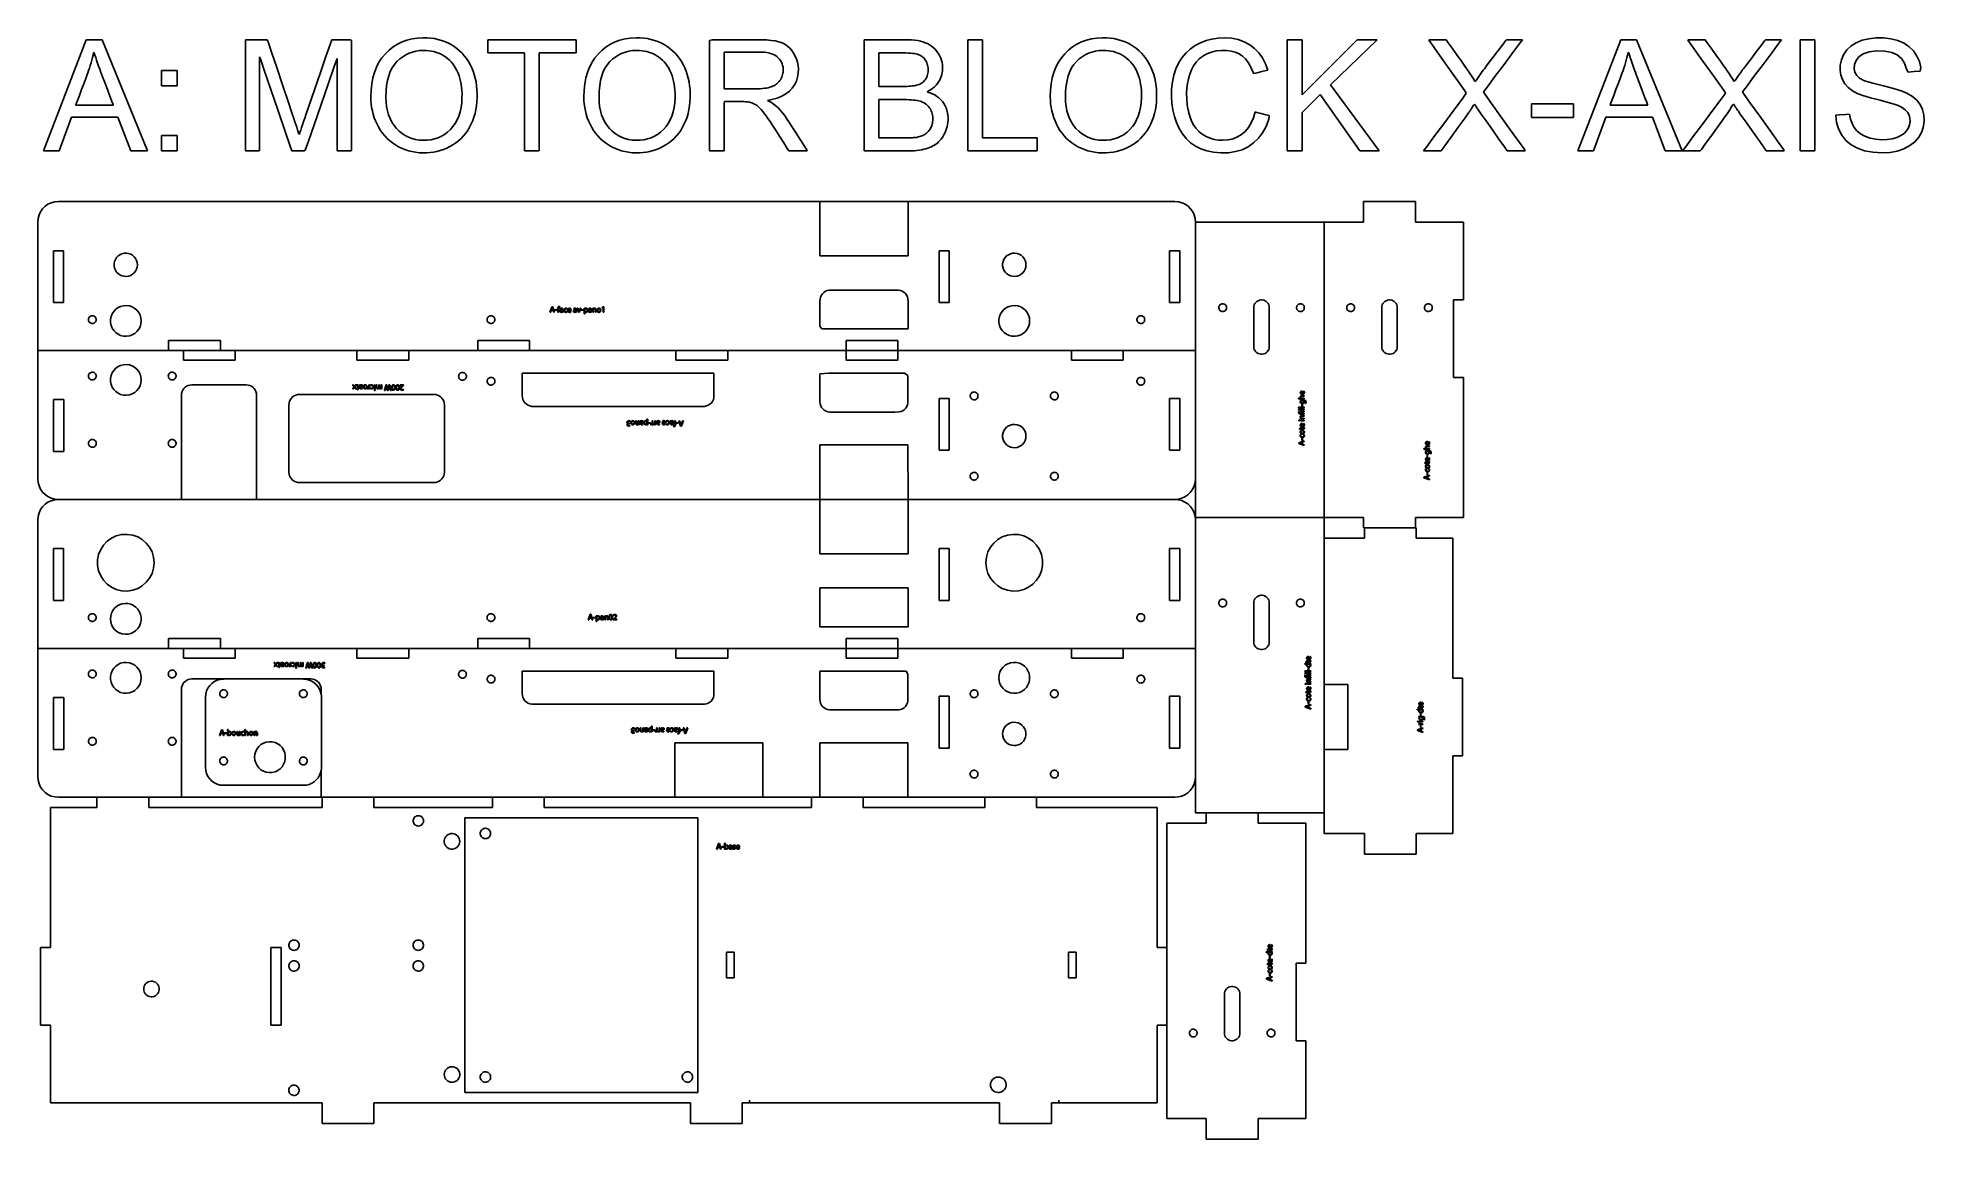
# Model space of a CAD drawing. Header units: metres. Extents: x 0 to 728, y 1000 to 1425.
import ezdxf

# ---------------------------------------------------------------- set-up
doc = ezdxf.new("R2010")
doc.units = ezdxf.units.M

msp = doc.modelspace()

# ---------------------------------------------------------------- linework, layer by layer
at = {"layer": 'COMPONENT1'}
for p, q in [((8, 1362), (6.56, 1361.87)), ((8, 1362), (302, 1362)), ((302, 1341), (302, 1362)), ((336, 1362), (302, 1362)), ((336, 1362), (336, 1341)), ((336, 1362), (438.98, 1362)), ((438.98, 1362), (440.42, 1361.87)), ((511.88, 1362), (531.88, 1362)), ((511.88, 1354), (511.88, 1362)), ((531.88, 1354), (531.88, 1362)), ((0.13, 1355.44), (0, 1354)), ((0.5, 1356.79), (0.13, 1355.44)), ((1.09, 1358.04), (0.5, 1356.79)), ((1.88, 1359.15), (1.09, 1358.04)), ((2.85, 1360.12), (1.88, 1359.15)), ((3.96, 1360.91), (2.85, 1360.12)), ((5.21, 1361.5), (3.96, 1360.91)), ((6.56, 1361.87), (5.21, 1361.5)), ((440.42, 1361.87), (441.77, 1361.5)), ((441.77, 1361.5), (443.02, 1360.91)), ((443.02, 1360.91), (444.14, 1360.12)), ((444.14, 1360.12), (445.1, 1359.15)), ((445.1, 1359.15), (445.89, 1358.04)), ((445.89, 1358.04), (446.48, 1356.79)), ((446.48, 1356.79), (446.85, 1355.44)), ((446.85, 1355.44), (446.98, 1354)), ((0, 1354), (0.02, 1323.5)), ((447, 1315.5), (446.98, 1354)), ((446.98, 1354), (496.68, 1354)), ((496.68, 1354), (511.88, 1354)), ((496.68, 1354), (496.68, 1240)), ((531.88, 1354), (550.38, 1354)), ((550.38, 1324), (550.38, 1354)), ((10, 1343), (6.1, 1343)), ((6.1, 1343), (6.1, 1323)), ((10, 1323), (10, 1343)), ((30.47, 1340.34), (30.01, 1339.64)), ((31.05, 1340.95), (30.47, 1340.34)), ((31.73, 1341.44), (31.05, 1340.95)), ((32.5, 1341.79), (31.73, 1341.44)), ((33.33, 1342), (32.5, 1341.79)), ((34.22, 1342.04), (33.33, 1342)), ((35.09, 1341.92), (34.22, 1342.04)), ((35.9, 1341.63), (35.09, 1341.92)), ((36.62, 1341.21), (35.9, 1341.63)), ((37.25, 1340.66), (36.62, 1341.21)), ((37.77, 1340), (37.25, 1340.66)), ((302, 1341), (336, 1341)), ((351.9, 1343), (348, 1343)), ((348, 1343), (348, 1323)), ((351.9, 1323), (351.9, 1343)), ((373.47, 1340.34), (373.01, 1339.64)), ((374.05, 1340.95), (373.47, 1340.34)), ((374.73, 1341.44), (374.05, 1340.95)), ((375.5, 1341.79), (374.73, 1341.44)), ((376.34, 1342), (375.5, 1341.79)), ((377.23, 1342.04), (376.34, 1342)), ((378.09, 1341.92), (377.23, 1342.04)), ((378.9, 1341.63), (378.09, 1341.92)), ((379.62, 1341.21), (378.9, 1341.63)), ((380.26, 1340.66), (379.62, 1341.21)), ((380.78, 1340), (380.26, 1340.66)), ((437, 1343), (437, 1323)), ((440.9, 1343), (437, 1343)), ((440.9, 1323), (440.9, 1343)), ((29.69, 1338.85), (29.52, 1338)), ((29.52, 1338), (29.52, 1337.1)), ((29.52, 1337.1), (29.69, 1336.25)), ((30.01, 1339.64), (29.69, 1338.85)), ((29.69, 1336.25), (30.01, 1335.46)), ((30.01, 1335.46), (30.47, 1334.76)), ((30.47, 1334.76), (31.05, 1334.15)), ((31.05, 1334.15), (31.73, 1333.66)), ((31.73, 1333.66), (32.5, 1333.31)), ((32.5, 1333.31), (33.33, 1333.1)), ((33.33, 1333.1), (34.22, 1333.06)), ((34.22, 1333.06), (35.09, 1333.18)), ((35.09, 1333.18), (35.9, 1333.47)), ((35.9, 1333.47), (36.62, 1333.89)), ((36.62, 1333.89), (37.25, 1334.44)), ((37.25, 1334.44), (37.77, 1335.1)), ((38.17, 1339.25), (37.77, 1340)), ((37.77, 1335.1), (38.17, 1335.85)), ((38.41, 1338.43), (38.17, 1339.25)), ((38.17, 1335.85), (38.41, 1336.67)), ((38.5, 1337.55), (38.41, 1338.43)), ((38.41, 1336.67), (38.5, 1337.55)), ((372.69, 1338.85), (372.52, 1338)), ((372.52, 1338), (372.52, 1337.1)), ((372.52, 1337.1), (372.69, 1336.25)), ((373.01, 1339.64), (372.69, 1338.85)), ((372.69, 1336.25), (373.01, 1335.46)), ((373.01, 1335.46), (373.47, 1334.76)), ((373.47, 1334.76), (374.05, 1334.15)), ((374.05, 1334.15), (374.73, 1333.66)), ((374.73, 1333.66), (375.5, 1333.31)), ((375.5, 1333.31), (376.34, 1333.1)), ((376.34, 1333.1), (377.23, 1333.06)), ((377.23, 1333.06), (378.09, 1333.18)), ((378.09, 1333.18), (378.9, 1333.47)), ((378.9, 1333.47), (379.62, 1333.89)), ((379.62, 1333.89), (380.26, 1334.44)), ((380.26, 1334.44), (380.78, 1335.1)), ((381.17, 1339.25), (380.78, 1340)), ((380.78, 1335.1), (381.17, 1335.85)), ((381.41, 1338.43), (381.17, 1339.25)), ((381.17, 1335.85), (381.41, 1336.67)), ((381.5, 1337.55), (381.41, 1338.43)), ((381.41, 1336.67), (381.5, 1337.55)), ((302.53, 1325.78), (302.21, 1325.09)), ((302.96, 1326.4), (302.53, 1325.78)), ((303.5, 1326.92), (302.96, 1326.4)), ((304.13, 1327.34), (303.5, 1326.92)), ((304.83, 1327.63), (304.13, 1327.34)), ((305.6, 1327.78), (304.83, 1327.63)), ((307.59, 1327.8), (305.6, 1327.78)), ((310.78, 1327.8), (307.59, 1327.8)), ((313.96, 1327.8), (310.78, 1327.8)), ((317.14, 1327.8), (313.96, 1327.8)), ((320.33, 1327.8), (317.14, 1327.8)), ((323.51, 1327.8), (320.33, 1327.8)), ((326.69, 1327.8), (323.51, 1327.8)), ((329.88, 1327.8), (326.69, 1327.8)), ((332.27, 1327.79), (329.88, 1327.8)), ((333.04, 1327.66), (332.27, 1327.79)), ((333.76, 1327.39), (333.04, 1327.66)), ((334.4, 1327), (333.76, 1327.39)), ((334.96, 1326.49), (334.4, 1327)), ((335.41, 1325.89), (334.96, 1326.49)), ((335.74, 1325.21), (335.41, 1325.89)), ((0.02, 1323.5), (0.02, 1315.5)), ((6.1, 1323), (10, 1323)), ((28.73, 1318.64), (28.3, 1317.6)), ((29.33, 1319.57), (28.73, 1318.64)), ((30.1, 1320.37), (29.33, 1319.57)), ((31, 1321.02), (30.1, 1320.37)), ((32.01, 1321.49), (31, 1321.02)), ((33.12, 1321.77), (32.01, 1321.49)), ((34.3, 1321.83), (33.12, 1321.77)), ((35.44, 1321.66), (34.3, 1321.83)), ((36.51, 1321.28), (35.44, 1321.66)), ((37.47, 1320.72), (36.51, 1321.28)), ((38.3, 1319.99), (37.47, 1320.72)), ((38.99, 1319.12), (38.3, 1319.99)), ((39.51, 1318.13), (38.99, 1319.12)), ((302.04, 1324.33), (302, 1323.35)), ((302, 1323.35), (302, 1322)), ((302, 1322), (302, 1320.66)), ((302, 1320.66), (302, 1319.31)), ((302, 1319.31), (302, 1317.96)), ((302.21, 1325.09), (302.04, 1324.33)), ((335.95, 1324.46), (335.74, 1325.21)), ((336, 1323.58), (335.95, 1324.46)), ((336, 1322.23), (336, 1323.58)), ((336, 1320.88), (336, 1322.23)), ((336, 1319.53), (336, 1320.88)), ((336, 1318.19), (336, 1319.53)), ((348, 1323), (351.9, 1323)), ((371.73, 1318.64), (371.3, 1317.6)), ((372.33, 1319.57), (371.73, 1318.64)), ((373.1, 1320.37), (372.33, 1319.57)), ((374, 1321.02), (373.1, 1320.37)), ((375.01, 1321.49), (374, 1321.02)), ((376.12, 1321.77), (375.01, 1321.49)), ((377.3, 1321.83), (376.12, 1321.77)), ((378.44, 1321.66), (377.3, 1321.83)), ((379.51, 1321.28), (378.44, 1321.66)), ((380.47, 1320.72), (379.51, 1321.28)), ((381.3, 1319.99), (380.47, 1320.72)), ((381.99, 1319.12), (381.3, 1319.99)), ((382.51, 1318.13), (381.99, 1319.12)), ((437, 1323), (440.9, 1323)), ((456.01, 1321.29), (455.98, 1321)), ((455.98, 1321), (456.01, 1320.71)), ((456.09, 1321.57), (456.01, 1321.29)), ((456.01, 1320.71), (456.09, 1320.43)), ((456.22, 1321.82), (456.09, 1321.57)), ((456.09, 1320.43), (456.22, 1320.18)), ((456.4, 1322.04), (456.22, 1321.82)), ((456.22, 1320.18), (456.4, 1319.96)), ((456.61, 1322.22), (456.4, 1322.04)), ((456.4, 1319.96), (456.61, 1319.78)), ((456.85, 1322.36), (456.61, 1322.22)), ((456.61, 1319.78), (456.85, 1319.64)), ((457.12, 1322.46), (456.85, 1322.36)), ((456.85, 1319.64), (457.12, 1319.54)), ((457.41, 1322.5), (457.12, 1322.46)), ((457.12, 1319.54), (457.41, 1319.5)), ((457.7, 1322.48), (457.41, 1322.5)), ((457.41, 1319.5), (457.7, 1319.52)), ((457.98, 1322.41), (457.7, 1322.48)), ((457.7, 1319.52), (457.98, 1319.59)), ((458.24, 1322.3), (457.98, 1322.41)), ((457.98, 1319.59), (458.24, 1319.7)), ((458.47, 1322.13), (458.24, 1322.3)), ((458.24, 1319.7), (458.47, 1319.87)), ((458.66, 1321.93), (458.47, 1322.13)), ((458.47, 1319.87), (458.66, 1320.07)), ((458.81, 1321.7), (458.66, 1321.93)), ((458.66, 1320.07), (458.81, 1320.3)), ((458.92, 1321.43), (458.81, 1321.7)), ((458.81, 1320.3), (458.92, 1320.57)), ((458.98, 1321.15), (458.92, 1321.43)), ((458.92, 1320.57), (458.98, 1320.85)), ((458.98, 1320.85), (458.98, 1321.15)), ((469.54, 1321.57), (469.48, 1321)), ((469.48, 1321), (469.48, 1306)), ((469.69, 1322.1), (469.54, 1321.57)), ((469.94, 1322.59), (469.69, 1322.1)), ((470.27, 1323.02), (469.94, 1322.59)), ((470.67, 1323.39), (470.27, 1323.02)), ((471.13, 1323.68), (470.67, 1323.39)), ((471.64, 1323.88), (471.13, 1323.68)), ((472.19, 1323.99), (471.64, 1323.88)), ((472.77, 1323.99), (472.19, 1323.99)), ((473.33, 1323.88), (472.77, 1323.99)), ((473.84, 1323.68), (473.33, 1323.88)), ((474.3, 1323.39), (473.84, 1323.68)), ((474.7, 1323.02), (474.3, 1323.39)), ((475.03, 1322.59), (474.7, 1323.02)), ((475.27, 1322.1), (475.03, 1322.59)), ((475.43, 1321.57), (475.27, 1322.1)), ((475.48, 1321), (475.43, 1321.57)), ((475.48, 1321), (475.48, 1306)), ((486.05, 1321.43), (485.99, 1321.15)), ((485.99, 1321.15), (485.99, 1320.85)), ((485.99, 1320.85), (486.05, 1320.57)), ((486.15, 1321.7), (486.05, 1321.43)), ((486.05, 1320.57), (486.15, 1320.3)), ((486.31, 1321.93), (486.15, 1321.7)), ((486.15, 1320.3), (486.31, 1320.07)), ((486.5, 1322.13), (486.31, 1321.93)), ((486.31, 1320.07), (486.5, 1319.87)), ((486.73, 1322.3), (486.5, 1322.13)), ((486.5, 1319.87), (486.73, 1319.7)), ((486.98, 1322.41), (486.73, 1322.3)), ((486.73, 1319.7), (486.98, 1319.59)), ((487.26, 1322.48), (486.98, 1322.41)), ((486.98, 1319.59), (487.26, 1319.52)), ((487.56, 1322.5), (487.26, 1322.48)), ((487.26, 1319.52), (487.56, 1319.5)), ((487.85, 1322.46), (487.56, 1322.5)), ((487.56, 1319.5), (487.85, 1319.54)), ((488.12, 1322.36), (487.85, 1322.46)), ((487.85, 1319.54), (488.12, 1319.64)), ((488.36, 1322.22), (488.12, 1322.36)), ((488.12, 1319.64), (488.36, 1319.78)), ((488.57, 1322.04), (488.36, 1322.22)), ((488.36, 1319.78), (488.57, 1319.96)), ((488.74, 1321.82), (488.57, 1322.04)), ((488.57, 1319.96), (488.74, 1320.18)), ((488.87, 1321.57), (488.74, 1321.82)), ((488.74, 1320.18), (488.87, 1320.43)), ((488.95, 1321.29), (488.87, 1321.57)), ((488.87, 1320.43), (488.95, 1320.71)), ((488.98, 1321), (488.95, 1321.29)), ((488.95, 1320.71), (488.98, 1321)), ((505.45, 1321.43), (505.39, 1321.15)), ((505.39, 1321.15), (505.39, 1320.85)), ((505.39, 1320.85), (505.45, 1320.57)), ((505.55, 1321.7), (505.45, 1321.43)), ((505.45, 1320.57), (505.55, 1320.3)), ((505.71, 1321.93), (505.55, 1321.7)), ((505.55, 1320.3), (505.71, 1320.07)), ((505.9, 1322.13), (505.71, 1321.93)), ((505.71, 1320.07), (505.9, 1319.87)), ((506.13, 1322.3), (505.9, 1322.13)), ((505.9, 1319.87), (506.13, 1319.7)), ((506.38, 1322.41), (506.13, 1322.3)), ((506.13, 1319.7), (506.38, 1319.59)), ((506.66, 1322.48), (506.38, 1322.41)), ((506.38, 1319.59), (506.66, 1319.52)), ((506.96, 1322.5), (506.66, 1322.48)), ((506.66, 1319.52), (506.96, 1319.5)), ((507.25, 1322.46), (506.96, 1322.5)), ((506.96, 1319.5), (507.25, 1319.54)), ((507.52, 1322.36), (507.25, 1322.46)), ((507.25, 1319.54), (507.52, 1319.64)), ((507.76, 1322.22), (507.52, 1322.36)), ((507.52, 1319.64), (507.76, 1319.78)), ((507.97, 1322.04), (507.76, 1322.22)), ((507.76, 1319.78), (507.97, 1319.96)), ((508.14, 1321.82), (507.97, 1322.04)), ((507.97, 1319.96), (508.14, 1320.18)), ((508.27, 1321.57), (508.14, 1321.82)), ((508.14, 1320.18), (508.27, 1320.43)), ((508.35, 1321.29), (508.27, 1321.57)), ((508.27, 1320.43), (508.35, 1320.71)), ((508.38, 1321), (508.35, 1321.29)), ((508.35, 1320.71), (508.38, 1321)), ((518.94, 1321.57), (518.88, 1321)), ((518.88, 1321), (518.88, 1306)), ((519.09, 1322.1), (518.94, 1321.57)), ((519.34, 1322.59), (519.09, 1322.1)), ((519.67, 1323.02), (519.34, 1322.59)), ((520.07, 1323.39), (519.67, 1323.02)), ((520.53, 1323.68), (520.07, 1323.39)), ((521.04, 1323.88), (520.53, 1323.68)), ((521.59, 1323.99), (521.04, 1323.88)), ((522.17, 1323.99), (521.59, 1323.99)), ((522.73, 1323.88), (522.17, 1323.99)), ((523.24, 1323.68), (522.73, 1323.88)), ((523.7, 1323.39), (523.24, 1323.68)), ((524.1, 1323.02), (523.7, 1323.39)), ((524.43, 1322.59), (524.1, 1323.02)), ((524.67, 1322.1), (524.43, 1322.59)), ((524.83, 1321.57), (524.67, 1322.1)), ((524.88, 1321), (524.83, 1321.57)), ((524.88, 1321), (524.88, 1306)), ((535.41, 1321.29), (535.38, 1321)), ((535.38, 1321), (535.41, 1320.71)), ((535.49, 1321.57), (535.41, 1321.29)), ((535.41, 1320.71), (535.49, 1320.43)), ((535.62, 1321.82), (535.49, 1321.57)), ((535.49, 1320.43), (535.62, 1320.18)), ((535.8, 1322.04), (535.62, 1321.82)), ((535.62, 1320.18), (535.8, 1319.96)), ((536.01, 1322.22), (535.8, 1322.04)), ((535.8, 1319.96), (536.01, 1319.78)), ((536.25, 1322.36), (536.01, 1322.22)), ((536.01, 1319.78), (536.25, 1319.64)), ((536.52, 1322.46), (536.25, 1322.36)), ((536.25, 1319.64), (536.52, 1319.54)), ((536.81, 1322.5), (536.52, 1322.46)), ((536.52, 1319.54), (536.81, 1319.5)), ((537.11, 1322.48), (536.81, 1322.5)), ((536.81, 1319.5), (537.11, 1319.52)), ((537.38, 1322.41), (537.11, 1322.48)), ((537.11, 1319.52), (537.38, 1319.59)), ((537.64, 1322.3), (537.38, 1322.41)), ((537.38, 1319.59), (537.64, 1319.7)), ((537.87, 1322.13), (537.64, 1322.3)), ((537.64, 1319.7), (537.87, 1319.87)), ((538.06, 1321.93), (537.87, 1322.13)), ((537.87, 1319.87), (538.06, 1320.07)), ((538.21, 1321.7), (538.06, 1321.93)), ((538.06, 1320.07), (538.21, 1320.3)), ((538.32, 1321.43), (538.21, 1321.7)), ((538.21, 1320.3), (538.32, 1320.57)), ((538.38, 1321.15), (538.32, 1321.43)), ((538.32, 1320.57), (538.38, 1320.85)), ((538.38, 1320.85), (538.38, 1321.15)), ((546.58, 1294), (546.58, 1324)), ((546.58, 1324), (550.38, 1324)), ((0.02, 1315.5), (0.02, 1304.5)), ((19.66, 1316.82), (19.61, 1316.53)), ((19.61, 1316.53), (19.61, 1316.23)), ((19.61, 1316.23), (19.66, 1315.95)), ((19.77, 1317.08), (19.66, 1316.82)), ((19.66, 1315.95), (19.77, 1315.69)), ((19.92, 1317.31), (19.77, 1317.08)), ((19.77, 1315.69), (19.92, 1315.45)), ((20.12, 1317.52), (19.92, 1317.31)), ((19.92, 1315.45), (20.12, 1315.25)), ((20.34, 1317.68), (20.12, 1317.52)), ((20.12, 1315.25), (20.34, 1315.09)), ((20.6, 1317.8), (20.34, 1317.68)), ((20.34, 1315.09), (20.6, 1314.97)), ((20.88, 1317.87), (20.6, 1317.8)), ((20.6, 1314.97), (20.88, 1314.9)), ((21.17, 1317.88), (20.88, 1317.87)), ((20.88, 1314.9), (21.17, 1314.89)), ((21.46, 1317.84), (21.17, 1317.88)), ((21.17, 1314.89), (21.46, 1314.93)), ((21.73, 1317.74), (21.46, 1317.84)), ((21.46, 1314.93), (21.73, 1315.02)), ((21.97, 1317.6), (21.73, 1317.74)), ((21.73, 1315.02), (21.97, 1315.16)), ((22.19, 1317.42), (21.97, 1317.6)), ((21.97, 1315.16), (22.19, 1315.35)), ((22.36, 1317.2), (22.19, 1317.42)), ((22.19, 1315.35), (22.36, 1315.57)), ((22.49, 1316.95), (22.36, 1317.2)), ((22.36, 1315.57), (22.49, 1315.82)), ((22.57, 1316.68), (22.49, 1316.95)), ((22.49, 1315.82), (22.57, 1316.09)), ((22.6, 1316.38), (22.57, 1316.68)), ((22.57, 1316.09), (22.6, 1316.38)), ((28.3, 1317.6), (28.08, 1316.47)), ((28.08, 1316.47), (28.08, 1315.29)), ((28.08, 1315.29), (28.3, 1314.16)), ((28.3, 1314.16), (28.73, 1313.12)), ((28.73, 1313.12), (29.33, 1312.19)), ((29.33, 1312.19), (30.1, 1311.39)), ((30.1, 1311.39), (31, 1310.75)), ((36.51, 1310.49), (37.47, 1311.05)), ((37.47, 1311.05), (38.3, 1311.78)), ((38.3, 1311.78), (38.99, 1312.64)), ((38.99, 1312.64), (39.51, 1313.63)), ((39.84, 1317.05), (39.51, 1318.13)), ((39.51, 1313.63), (39.84, 1314.72)), ((39.95, 1315.88), (39.84, 1317.05)), ((39.84, 1314.72), (39.95, 1315.88)), ((173.55, 1316.82), (173.49, 1316.53)), ((173.49, 1316.53), (173.49, 1316.23)), ((173.49, 1316.23), (173.55, 1315.95)), ((173.65, 1317.08), (173.55, 1316.82)), ((173.55, 1315.95), (173.65, 1315.69)), ((173.81, 1317.31), (173.65, 1317.08)), ((173.65, 1315.69), (173.81, 1315.45)), ((174, 1317.52), (173.81, 1317.31)), ((173.81, 1315.45), (174, 1315.25)), ((174.23, 1317.68), (174, 1317.52)), ((174, 1315.25), (174.23, 1315.09)), ((174.48, 1317.8), (174.23, 1317.68)), ((174.23, 1315.09), (174.48, 1314.97)), ((174.76, 1317.87), (174.48, 1317.8)), ((174.48, 1314.97), (174.76, 1314.9)), ((175.06, 1317.88), (174.76, 1317.87)), ((174.76, 1314.9), (175.06, 1314.89)), ((175.35, 1317.84), (175.06, 1317.88)), ((175.06, 1314.89), (175.35, 1314.93)), ((175.62, 1317.74), (175.35, 1317.84)), ((175.35, 1314.93), (175.62, 1315.02)), ((175.86, 1317.6), (175.62, 1317.74)), ((175.62, 1315.02), (175.86, 1315.16)), ((176.07, 1317.42), (175.86, 1317.6)), ((175.86, 1315.16), (176.07, 1315.35)), ((176.24, 1317.2), (176.07, 1317.42)), ((176.07, 1315.35), (176.24, 1315.57)), ((176.37, 1316.95), (176.24, 1317.2)), ((176.24, 1315.57), (176.37, 1315.82)), ((176.45, 1316.68), (176.37, 1316.95)), ((176.37, 1315.82), (176.45, 1316.09)), ((176.48, 1316.38), (176.45, 1316.68)), ((176.45, 1316.09), (176.48, 1316.38)), ((302, 1317.96), (302, 1316.62)), ((302, 1316.62), (302, 1315.27)), ((302, 1315.27), (302, 1313.92)), ((302, 1313.92), (302.69, 1312.8)), ((302.69, 1312.8), (306.86, 1312.8)), ((306.86, 1312.8), (311.02, 1312.8)), ((311.02, 1312.8), (315.18, 1312.8)), ((315.18, 1312.8), (319.35, 1312.8)), ((319.35, 1312.8), (323.51, 1312.8)), ((323.51, 1312.8), (327.67, 1312.8)), ((327.67, 1312.8), (331.84, 1312.8)), ((331.84, 1312.8), (336, 1312.8)), ((336, 1316.84), (336, 1318.19)), ((336, 1315.49), (336, 1316.84)), ((336, 1314.15), (336, 1315.49)), ((336, 1312.8), (336, 1314.15)), ((371.3, 1317.6), (371.08, 1316.47)), ((371.08, 1316.47), (371.08, 1315.29)), ((371.08, 1315.29), (371.3, 1314.16)), ((371.3, 1314.16), (371.73, 1313.12)), ((371.73, 1313.12), (372.33, 1312.19)), ((372.33, 1312.19), (373.1, 1311.39)), ((373.1, 1311.39), (374, 1310.75)), ((379.51, 1310.49), (380.47, 1311.05)), ((380.47, 1311.05), (381.3, 1311.78)), ((381.3, 1311.78), (381.99, 1312.64)), ((381.99, 1312.64), (382.51, 1313.63)), ((382.84, 1317.05), (382.51, 1318.13)), ((382.51, 1313.63), (382.84, 1314.72)), ((382.95, 1315.88), (382.84, 1317.05)), ((382.84, 1314.72), (382.95, 1315.88)), ((424.45, 1316.82), (424.39, 1316.53)), ((424.39, 1316.53), (424.39, 1316.23)), ((424.39, 1316.23), (424.45, 1315.95)), ((424.55, 1317.08), (424.45, 1316.82)), ((424.45, 1315.95), (424.55, 1315.69)), ((424.71, 1317.31), (424.55, 1317.08)), ((424.55, 1315.69), (424.71, 1315.45)), ((424.9, 1317.52), (424.71, 1317.31)), ((424.71, 1315.45), (424.9, 1315.25)), ((425.13, 1317.68), (424.9, 1317.52)), ((424.9, 1315.25), (425.13, 1315.09)), ((425.38, 1317.8), (425.13, 1317.68)), ((425.13, 1315.09), (425.38, 1314.97)), ((425.66, 1317.87), (425.38, 1317.8)), ((425.38, 1314.97), (425.66, 1314.9)), ((425.96, 1317.88), (425.66, 1317.87)), ((425.66, 1314.9), (425.96, 1314.89)), ((426.25, 1317.84), (425.96, 1317.88)), ((425.96, 1314.89), (426.25, 1314.93)), ((426.52, 1317.74), (426.25, 1317.84)), ((426.25, 1314.93), (426.52, 1315.02)), ((426.76, 1317.6), (426.52, 1317.74)), ((426.52, 1315.02), (426.76, 1315.16)), ((426.97, 1317.42), (426.76, 1317.6)), ((426.76, 1315.16), (426.97, 1315.35)), ((427.14, 1317.2), (426.97, 1317.42)), ((426.97, 1315.35), (427.14, 1315.57)), ((427.27, 1316.95), (427.14, 1317.2)), ((427.14, 1315.57), (427.27, 1315.82)), ((427.35, 1316.68), (427.27, 1316.95)), ((427.27, 1315.82), (427.35, 1316.09)), ((427.38, 1316.38), (427.35, 1316.68)), ((427.35, 1316.09), (427.38, 1316.38)), ((447, 1315.5), (446.98, 1304.5)), ((0.02, 1304.5), (0.02, 1293.5)), ((8.02, 1304.5), (0.02, 1304.5)), ((50.55, 1304.5), (8.02, 1304.5)), ((31, 1310.75), (32.01, 1310.27)), ((32.01, 1310.27), (33.12, 1310)), ((33.12, 1310), (34.3, 1309.94)), ((34.3, 1309.94), (35.44, 1310.11)), ((35.44, 1310.11), (36.51, 1310.49)), ((50.55, 1304.5), (50.55, 1308.3)), ((50.55, 1308.3), (70.55, 1308.3)), ((56.27, 1304.5), (50.55, 1304.5)), ((56.27, 1304.5), (56.27, 1300.7)), ((56.27, 1304.5), (70.55, 1304.5)), ((70.55, 1308.3), (70.55, 1304.5)), ((76.27, 1304.5), (70.55, 1304.5)), ((76.27, 1304.5), (123.22, 1304.5)), ((76.27, 1300.7), (76.27, 1304.5)), ((123.22, 1304.5), (123.22, 1300.7)), ((143.22, 1304.5), (123.22, 1304.5)), ((143.22, 1300.7), (143.22, 1304.5)), ((143.22, 1304.5), (169.9, 1304.5)), ((189.9, 1308.3), (169.9, 1308.3)), ((169.9, 1308.3), (169.9, 1304.5)), ((189.9, 1304.5), (169.9, 1304.5)), ((189.9, 1304.5), (189.9, 1308.3)), ((189.9, 1304.5), (246.4, 1304.5)), ((246.4, 1304.5), (246.4, 1300.7)), ((266.4, 1304.5), (246.4, 1304.5)), ((266.4, 1300.7), (266.4, 1304.5)), ((266.4, 1304.5), (312.1, 1304.5)), ((312.1, 1304.5), (312.1, 1308.3)), ((312.1, 1308.3), (332.1, 1308.3)), ((312.1, 1304.5), (312.1, 1300.7)), ((312.1, 1304.5), (332.1, 1304.5)), ((332.1, 1308.3), (332.1, 1304.5)), ((332.1, 1300.7), (332.1, 1304.5)), ((399.07, 1304.5), (332.1, 1304.5)), ((374, 1310.75), (375.01, 1310.27)), ((375.01, 1310.27), (376.12, 1310)), ((376.12, 1310), (377.3, 1309.94)), ((377.3, 1309.94), (378.44, 1310.11)), ((378.44, 1310.11), (379.51, 1310.49)), ((399.07, 1304.5), (399.07, 1300.7)), ((399.07, 1304.5), (419.07, 1304.5)), ((419.07, 1300.7), (419.07, 1304.5)), ((419.07, 1304.5), (429.02, 1304.5)), ((429.02, 1304.5), (439, 1304.5)), ((446.98, 1304.5), (439, 1304.5)), ((447, 1294), (446.98, 1304.5)), ((469.54, 1305.43), (469.48, 1306)), ((469.69, 1304.9), (469.54, 1305.43)), ((469.94, 1304.41), (469.69, 1304.9)), ((470.27, 1303.98), (469.94, 1304.41)), ((470.67, 1303.61), (470.27, 1303.98)), ((474.7, 1303.98), (474.3, 1303.61)), ((475.03, 1304.41), (474.7, 1303.98)), ((475.27, 1304.9), (475.03, 1304.41)), ((475.43, 1305.43), (475.27, 1304.9)), ((475.48, 1306), (475.43, 1305.43)), ((518.94, 1305.43), (518.88, 1306)), ((519.09, 1304.9), (518.94, 1305.43)), ((519.34, 1304.41), (519.09, 1304.9)), ((519.67, 1303.98), (519.34, 1304.41)), ((520.07, 1303.61), (519.67, 1303.98)), ((524.1, 1303.98), (523.7, 1303.61)), ((524.43, 1304.41), (524.1, 1303.98)), ((524.67, 1304.9), (524.43, 1304.41)), ((524.83, 1305.43), (524.67, 1304.9)), ((524.88, 1306), (524.83, 1305.43)), ((29.33, 1296.81), (28.73, 1295.88)), ((30.1, 1297.61), (29.33, 1296.81)), ((31, 1298.25), (30.1, 1297.61)), ((32.01, 1298.73), (31, 1298.25)), ((33.12, 1299), (32.01, 1298.73)), ((34.3, 1299.06), (33.12, 1299)), ((35.44, 1298.89), (34.3, 1299.06)), ((36.51, 1298.51), (35.44, 1298.89)), ((37.47, 1297.95), (36.51, 1298.51)), ((38.3, 1297.22), (37.47, 1297.95)), ((38.99, 1296.36), (38.3, 1297.22)), ((56.27, 1300.7), (76.27, 1300.7)), ((123.22, 1300.7), (143.22, 1300.7)), ((246.4, 1300.7), (266.4, 1300.7)), ((312.1, 1300.7), (332.1, 1300.7)), ((399.07, 1300.7), (419.07, 1300.7)), ((471.13, 1303.32), (470.67, 1303.61)), ((471.64, 1303.12), (471.13, 1303.32)), ((472.19, 1303.01), (471.64, 1303.12)), ((472.77, 1303.01), (472.19, 1303.01)), ((473.33, 1303.12), (472.77, 1303.01)), ((473.84, 1303.32), (473.33, 1303.12)), ((474.3, 1303.61), (473.84, 1303.32)), ((520.53, 1303.32), (520.07, 1303.61)), ((521.04, 1303.12), (520.53, 1303.32)), ((521.59, 1303.01), (521.04, 1303.12)), ((522.17, 1303.01), (521.59, 1303.01)), ((522.73, 1303.12), (522.17, 1303.01)), ((523.24, 1303.32), (522.73, 1303.12)), ((523.7, 1303.61), (523.24, 1303.32)), ((0.02, 1293.5), (0, 1255)), ((19.66, 1295.05), (19.61, 1294.76)), ((19.61, 1294.76), (19.61, 1294.47)), ((19.61, 1294.47), (19.66, 1294.18)), ((19.77, 1295.31), (19.66, 1295.05)), ((19.66, 1294.18), (19.77, 1293.92)), ((19.92, 1295.55), (19.77, 1295.31)), ((19.77, 1293.92), (19.92, 1293.69)), ((20.12, 1295.75), (19.92, 1295.55)), ((19.92, 1293.69), (20.12, 1293.48)), ((20.34, 1295.91), (20.12, 1295.75)), ((20.12, 1293.48), (20.34, 1293.32)), ((20.6, 1296.03), (20.34, 1295.91)), ((20.34, 1293.32), (20.6, 1293.2)), ((20.88, 1296.1), (20.6, 1296.03)), ((20.6, 1293.2), (20.88, 1293.13)), ((21.17, 1296.11), (20.88, 1296.1)), ((20.88, 1293.13), (21.17, 1293.12)), ((21.46, 1296.07), (21.17, 1296.11)), ((21.17, 1293.12), (21.46, 1293.16)), ((21.73, 1295.98), (21.46, 1296.07)), ((21.46, 1293.16), (21.73, 1293.26)), ((21.97, 1295.83), (21.73, 1295.98)), ((21.73, 1293.26), (21.97, 1293.4)), ((22.19, 1295.65), (21.97, 1295.83)), ((21.97, 1293.4), (22.19, 1293.58)), ((22.36, 1295.43), (22.19, 1295.65)), ((22.19, 1293.58), (22.36, 1293.8)), ((22.49, 1295.18), (22.36, 1295.43)), ((22.36, 1293.8), (22.49, 1294.05)), ((22.57, 1294.91), (22.49, 1295.18)), ((22.49, 1294.05), (22.57, 1294.32)), ((22.6, 1294.62), (22.57, 1294.91)), ((22.57, 1294.32), (22.6, 1294.62)), ((28.3, 1294.83), (28.08, 1293.71)), ((28.08, 1293.71), (28.08, 1292.53)), ((28.08, 1292.53), (28.3, 1291.4)), ((28.73, 1295.88), (28.3, 1294.83)), ((28.3, 1291.4), (28.73, 1290.36)), ((28.73, 1290.36), (29.33, 1289.43)), ((29.33, 1289.43), (30.1, 1288.63)), ((38.3, 1289.01), (38.99, 1289.88)), ((39.51, 1295.37), (38.99, 1296.36)), ((38.99, 1289.88), (39.51, 1290.86)), ((39.84, 1294.28), (39.51, 1295.37)), ((39.51, 1290.86), (39.84, 1291.95)), ((39.95, 1293.12), (39.84, 1294.28)), ((39.84, 1291.95), (39.95, 1293.12)), ((50.43, 1294.91), (50.4, 1294.62)), ((50.4, 1294.62), (50.43, 1294.32)), ((50.51, 1295.18), (50.43, 1294.91)), ((50.43, 1294.32), (50.51, 1294.05)), ((50.64, 1295.43), (50.51, 1295.18)), ((50.51, 1294.05), (50.64, 1293.8)), ((50.81, 1295.65), (50.64, 1295.43)), ((50.64, 1293.8), (50.81, 1293.58)), ((51.02, 1295.83), (50.81, 1295.65)), ((50.81, 1293.58), (51.02, 1293.4)), ((51.27, 1295.98), (51.02, 1295.83)), ((51.02, 1293.4), (51.27, 1293.26)), ((51.53, 1296.07), (51.27, 1295.98)), ((51.27, 1293.26), (51.53, 1293.16)), ((51.82, 1296.11), (51.53, 1296.07)), ((51.53, 1293.16), (51.82, 1293.12)), ((52.12, 1296.1), (51.82, 1296.11)), ((51.82, 1293.12), (52.12, 1293.13)), ((52.4, 1296.03), (52.12, 1296.1)), ((52.12, 1293.13), (52.4, 1293.2)), ((52.66, 1295.91), (52.4, 1296.03)), ((52.4, 1293.2), (52.66, 1293.32)), ((52.88, 1295.75), (52.66, 1295.91)), ((52.66, 1293.32), (52.88, 1293.48)), ((53.08, 1295.55), (52.88, 1295.75)), ((52.88, 1293.48), (53.08, 1293.69)), ((53.23, 1295.31), (53.08, 1295.55)), ((53.08, 1293.69), (53.23, 1293.92)), ((53.34, 1295.05), (53.23, 1295.31)), ((53.23, 1293.92), (53.34, 1294.18)), ((53.39, 1294.76), (53.34, 1295.05)), ((53.34, 1294.18), (53.39, 1294.47)), ((53.39, 1294.47), (53.39, 1294.76)), ((56.02, 1289.22), (55.72, 1288.6)), ((56.41, 1289.78), (56.02, 1289.22)), ((56.89, 1290.26), (56.41, 1289.78)), ((57.45, 1290.65), (56.89, 1290.26)), ((58.08, 1290.95), (57.45, 1290.65)), ((58.75, 1291.14), (58.08, 1290.95)), ((59.47, 1291.2), (58.75, 1291.14)), ((80.47, 1291.2), (59.47, 1291.2)), ((80.47, 1291.2), (81.19, 1291.14)), ((81.19, 1291.14), (81.87, 1290.95)), ((81.87, 1290.95), (82.49, 1290.65)), ((82.49, 1290.65), (83.05, 1290.26)), ((83.05, 1290.26), (83.53, 1289.78)), ((83.53, 1289.78), (83.92, 1289.22)), ((83.92, 1289.22), (84.22, 1288.6)), ((162.51, 1294.79), (162.48, 1294.5)), ((162.48, 1294.5), (162.51, 1294.21)), ((162.59, 1295.07), (162.51, 1294.79)), ((162.51, 1294.21), (162.59, 1293.93)), ((162.72, 1295.32), (162.59, 1295.07)), ((162.59, 1293.93), (162.72, 1293.68)), ((162.9, 1295.54), (162.72, 1295.32)), ((162.72, 1293.68), (162.9, 1293.46)), ((163.11, 1295.72), (162.9, 1295.54)), ((162.9, 1293.46), (163.11, 1293.28)), ((163.35, 1295.86), (163.11, 1295.72)), ((163.11, 1293.28), (163.35, 1293.14)), ((163.62, 1295.96), (163.35, 1295.86)), ((163.35, 1293.14), (163.62, 1293.04)), ((163.91, 1296), (163.62, 1295.96)), ((163.62, 1293.04), (163.91, 1293)), ((164.2, 1295.98), (163.91, 1296)), ((163.91, 1293), (164.2, 1293.02)), ((164.48, 1295.91), (164.2, 1295.98)), ((164.2, 1293.02), (164.48, 1293.09)), ((164.74, 1295.79), (164.48, 1295.91)), ((164.48, 1293.09), (164.74, 1293.2)), ((164.97, 1295.63), (164.74, 1295.79)), ((164.74, 1293.2), (164.97, 1293.37)), ((165.16, 1295.43), (164.97, 1295.63)), ((164.97, 1293.37), (165.16, 1293.57)), ((165.31, 1295.2), (165.16, 1295.43)), ((165.16, 1293.57), (165.31, 1293.8)), ((165.42, 1294.93), (165.31, 1295.2)), ((165.31, 1293.8), (165.42, 1294.07)), ((165.48, 1294.65), (165.42, 1294.93)), ((165.42, 1294.07), (165.48, 1294.35)), ((165.48, 1294.35), (165.48, 1294.65)), ((173.51, 1292.91), (173.48, 1292.62)), ((173.48, 1292.62), (173.51, 1292.32)), ((173.59, 1293.18), (173.51, 1292.91)), ((173.51, 1292.32), (173.59, 1292.05)), ((173.72, 1293.43), (173.59, 1293.18)), ((173.59, 1292.05), (173.72, 1291.8)), ((173.9, 1293.65), (173.72, 1293.43)), ((173.72, 1291.8), (173.9, 1291.58)), ((174.11, 1293.83), (173.9, 1293.65)), ((173.9, 1291.58), (174.11, 1291.4)), ((174.35, 1293.98), (174.11, 1293.83)), ((174.11, 1291.4), (174.35, 1291.26)), ((174.62, 1294.07), (174.35, 1293.98)), ((174.35, 1291.26), (174.62, 1291.16)), ((174.91, 1294.11), (174.62, 1294.07)), ((174.62, 1291.16), (174.91, 1291.12)), ((175.2, 1294.1), (174.91, 1294.11)), ((174.91, 1291.12), (175.2, 1291.13)), ((175.48, 1294.03), (175.2, 1294.1)), ((175.2, 1291.13), (175.48, 1291.2)), ((175.74, 1293.91), (175.48, 1294.03)), ((175.48, 1291.2), (175.74, 1291.32)), ((175.97, 1293.75), (175.74, 1293.91)), ((175.74, 1291.32), (175.97, 1291.48)), ((176.16, 1293.55), (175.97, 1293.75)), ((175.97, 1291.48), (176.16, 1291.69)), ((176.31, 1293.31), (176.16, 1293.55)), ((176.16, 1291.69), (176.31, 1291.92)), ((176.42, 1293.05), (176.31, 1293.31)), ((176.31, 1291.92), (176.42, 1292.18)), ((176.48, 1292.76), (176.42, 1293.05)), ((176.42, 1292.18), (176.48, 1292.47)), ((176.48, 1292.47), (176.48, 1292.76)), ((187.08, 1295.7), (187.08, 1294.63)), ((187.08, 1295.7), (261.08, 1295.7)), ((187.08, 1294.63), (187.08, 1293.55)), ((187.08, 1293.55), (187.08, 1292.48)), ((187.08, 1292.48), (187.08, 1291.41)), ((187.08, 1291.41), (187.08, 1290.33)), ((187.08, 1290.33), (187.08, 1289.26)), ((187.08, 1289.26), (187.08, 1288.19)), ((261.08, 1294.63), (261.08, 1295.7)), ((261.08, 1293.55), (261.08, 1294.63)), ((261.08, 1292.48), (261.08, 1293.55)), ((261.08, 1291.41), (261.08, 1292.48)), ((261.08, 1290.33), (261.08, 1291.41)), ((261.08, 1289.26), (261.08, 1290.33)), ((261.08, 1288.19), (261.08, 1289.26)), ((305.45, 1295.7), (301.98, 1295.47)), ((301.98, 1295.47), (301.98, 1294.13)), ((301.98, 1294.13), (301.98, 1292.78)), ((301.98, 1292.78), (301.98, 1291.43)), ((301.98, 1291.43), (301.98, 1290.09)), ((301.98, 1290.09), (301.98, 1288.74)), ((309.62, 1295.7), (305.45, 1295.7)), ((313.78, 1295.7), (309.62, 1295.7)), ((317.94, 1295.7), (313.78, 1295.7)), ((322.11, 1295.7), (317.94, 1295.7)), ((326.27, 1295.7), (322.11, 1295.7)), ((330.43, 1295.7), (326.27, 1295.7)), ((334.6, 1295.7), (330.43, 1295.7)), ((335.98, 1294.8), (334.6, 1295.7)), ((335.98, 1293.45), (335.98, 1294.8)), ((335.98, 1292.11), (335.98, 1293.45)), ((335.98, 1290.76), (335.98, 1292.11)), ((335.98, 1289.41), (335.98, 1290.76)), ((335.98, 1288.07), (335.98, 1289.41)), ((424.45, 1293.05), (424.39, 1292.76)), ((424.39, 1292.76), (424.39, 1292.47)), ((424.39, 1292.47), (424.45, 1292.18)), ((424.55, 1293.31), (424.45, 1293.05)), ((424.45, 1292.18), (424.55, 1291.92)), ((424.71, 1293.55), (424.55, 1293.31)), ((424.55, 1291.92), (424.71, 1291.69)), ((424.9, 1293.75), (424.71, 1293.55)), ((424.71, 1291.69), (424.9, 1291.48)), ((425.13, 1293.91), (424.9, 1293.75)), ((424.9, 1291.48), (425.13, 1291.32)), ((425.38, 1294.03), (425.13, 1293.91)), ((425.13, 1291.32), (425.38, 1291.2)), ((425.66, 1294.1), (425.38, 1294.03)), ((425.38, 1291.2), (425.66, 1291.13)), ((425.96, 1294.11), (425.66, 1294.1)), ((425.66, 1291.13), (425.96, 1291.12)), ((426.25, 1294.07), (425.96, 1294.11)), ((425.96, 1291.12), (426.25, 1291.16)), ((426.52, 1293.98), (426.25, 1294.07)), ((426.25, 1291.16), (426.52, 1291.26)), ((426.76, 1293.83), (426.52, 1293.98)), ((426.52, 1291.26), (426.76, 1291.4)), ((426.97, 1293.65), (426.76, 1293.83)), ((426.76, 1291.4), (426.97, 1291.58)), ((427.14, 1293.43), (426.97, 1293.65)), ((426.97, 1291.58), (427.14, 1291.8)), ((427.27, 1293.18), (427.14, 1293.43)), ((427.14, 1291.8), (427.27, 1292.05)), ((427.35, 1292.91), (427.27, 1293.18)), ((427.27, 1292.05), (427.35, 1292.32)), ((427.38, 1292.62), (427.35, 1292.91)), ((427.35, 1292.32), (427.38, 1292.62)), ((447, 1294), (447, 1286)), ((546.58, 1294), (550.38, 1294)), ((550.38, 1240), (550.38, 1294)), ((6.12, 1285.5), (6.12, 1265.5)), ((10.02, 1285.5), (6.12, 1285.5)), ((10.02, 1265.5), (10.02, 1285.5)), ((30.1, 1288.63), (31, 1287.98)), ((31, 1287.98), (32.01, 1287.51)), ((32.01, 1287.51), (33.12, 1287.23)), ((33.12, 1287.23), (34.3, 1287.17)), ((34.3, 1287.17), (35.44, 1287.34)), ((35.44, 1287.34), (36.51, 1287.72)), ((36.51, 1287.72), (37.47, 1288.28)), ((37.47, 1288.28), (38.3, 1289.01)), ((55.54, 1287.92), (55.47, 1287.2)), ((55.47, 1247), (55.47, 1287.2)), ((55.72, 1288.6), (55.54, 1287.92)), ((84.22, 1288.6), (84.41, 1287.92)), ((84.41, 1287.92), (84.47, 1287.2)), ((84.47, 1247), (84.47, 1287.2)), ((97.05, 1284.22), (96.98, 1283.5)), ((96.98, 1283.5), (96.98, 1257.5)), ((97.23, 1284.9), (97.05, 1284.22)), ((97.53, 1285.52), (97.23, 1284.9)), ((97.92, 1286.08), (97.53, 1285.52)), ((98.41, 1286.56), (97.92, 1286.08)), ((98.96, 1286.95), (98.41, 1286.56)), ((99.59, 1287.25), (98.96, 1286.95)), ((100.26, 1287.44), (99.59, 1287.25)), ((100.98, 1287.5), (100.26, 1287.44)), ((152.98, 1287.5), (100.98, 1287.5)), ((152.98, 1287.5), (153.7, 1287.44)), ((153.7, 1287.44), (154.38, 1287.25)), ((154.38, 1287.25), (155, 1286.95)), ((155, 1286.95), (155.56, 1286.56)), ((155.56, 1286.56), (156.04, 1286.08)), ((156.04, 1286.08), (156.44, 1285.52)), ((156.44, 1285.52), (156.73, 1284.9)), ((156.73, 1284.9), (156.92, 1284.22)), ((156.92, 1284.22), (156.98, 1283.5)), ((156.98, 1257.5), (156.98, 1283.5)), ((187.08, 1288.19), (187.08, 1287.11)), ((187.08, 1287.11), (187.13, 1286.27)), ((187.13, 1286.27), (187.33, 1285.52)), ((187.33, 1285.52), (187.66, 1284.84)), ((187.66, 1284.84), (188.1, 1284.23)), ((188.1, 1284.23), (188.65, 1283.73)), ((188.65, 1283.73), (189.29, 1283.33)), ((189.29, 1283.33), (190, 1283.05)), ((190, 1283.05), (190.76, 1282.91)), ((190.76, 1282.91), (195.91, 1282.9)), ((195.91, 1282.9), (203.96, 1282.9)), ((203.96, 1282.9), (212.01, 1282.9)), ((212.01, 1282.9), (220.06, 1282.9)), ((220.06, 1282.9), (228.11, 1282.9)), ((228.11, 1282.9), (236.16, 1282.9)), ((236.16, 1282.9), (244.21, 1282.9)), ((244.21, 1282.9), (252.25, 1282.9)), ((252.25, 1282.9), (257.4, 1282.91)), ((257.4, 1282.91), (258.17, 1283.05)), ((258.17, 1283.05), (258.88, 1283.33)), ((258.88, 1283.33), (259.52, 1283.73)), ((259.52, 1283.73), (260.07, 1284.23)), ((260.07, 1284.23), (260.51, 1284.84)), ((260.51, 1284.84), (260.84, 1285.52)), ((260.84, 1285.52), (261.03, 1286.27)), ((261.03, 1286.27), (261.08, 1287.11)), ((261.08, 1287.11), (261.08, 1288.19)), ((301.98, 1288.74), (301.98, 1287.39)), ((301.98, 1287.39), (301.98, 1286.05)), ((301.98, 1286.05), (301.98, 1284.7)), ((301.98, 1284.7), (302.06, 1283.91)), ((302.06, 1283.91), (302.29, 1283.17)), ((302.29, 1283.17), (302.64, 1282.5)), ((302.64, 1282.5), (303.11, 1281.92)), ((303.11, 1281.92), (303.68, 1281.43)), ((334.58, 1281.66), (335.1, 1282.2)), ((335.1, 1282.2), (335.52, 1282.83)), ((335.52, 1282.83), (335.81, 1283.53)), ((335.81, 1283.53), (335.96, 1284.3)), ((335.96, 1284.3), (335.98, 1285.37)), ((335.98, 1286.72), (335.98, 1288.07)), ((335.98, 1285.37), (335.98, 1286.72)), ((351.9, 1286), (348, 1286)), ((348, 1286), (348, 1266)), ((351.9, 1266), (351.9, 1286)), ((360.06, 1287.38), (360.01, 1287.1)), ((360.01, 1287.1), (360.01, 1286.8)), ((360.01, 1286.8), (360.06, 1286.52)), ((360.17, 1287.65), (360.06, 1287.38)), ((360.06, 1286.52), (360.17, 1286.25)), ((360.32, 1287.88), (360.17, 1287.65)), ((360.17, 1286.25), (360.32, 1286.02)), ((360.52, 1288.08), (360.32, 1287.88)), ((360.32, 1286.02), (360.52, 1285.82)), ((360.74, 1288.24), (360.52, 1288.08)), ((360.52, 1285.82), (360.74, 1285.65)), ((361, 1288.36), (360.74, 1288.24)), ((360.74, 1285.65), (361, 1285.54)), ((361.28, 1288.43), (361, 1288.36)), ((361, 1285.54), (361.28, 1285.47)), ((361.58, 1288.45), (361.28, 1288.43)), ((361.28, 1285.47), (361.58, 1285.45)), ((361.86, 1288.4), (361.58, 1288.45)), ((361.58, 1285.45), (361.86, 1285.49)), ((362.13, 1288.31), (361.86, 1288.4)), ((361.86, 1285.49), (362.13, 1285.59)), ((362.38, 1288.17), (362.13, 1288.31)), ((362.13, 1285.59), (362.38, 1285.73)), ((362.59, 1287.99), (362.38, 1288.17)), ((362.38, 1285.73), (362.59, 1285.91)), ((362.76, 1287.77), (362.59, 1287.99)), ((362.59, 1285.91), (362.76, 1286.13)), ((362.89, 1287.52), (362.76, 1287.77)), ((362.76, 1286.13), (362.89, 1286.38)), ((362.97, 1287.24), (362.89, 1287.52)), ((362.89, 1286.38), (362.97, 1286.66)), ((363, 1286.95), (362.97, 1287.24)), ((362.97, 1286.66), (363, 1286.95)), ((391.06, 1287.38), (391.01, 1287.1)), ((391.01, 1287.1), (391.01, 1286.8)), ((391.01, 1286.8), (391.06, 1286.52)), ((391.17, 1287.65), (391.06, 1287.38)), ((391.06, 1286.52), (391.17, 1286.25)), ((391.32, 1287.88), (391.17, 1287.65)), ((391.17, 1286.25), (391.32, 1286.02)), ((391.52, 1288.08), (391.32, 1287.88)), ((391.32, 1286.02), (391.52, 1285.82)), ((391.74, 1288.24), (391.52, 1288.08)), ((391.52, 1285.82), (391.74, 1285.65)), ((392, 1288.36), (391.74, 1288.24)), ((391.74, 1285.65), (392, 1285.54)), ((392.28, 1288.43), (392, 1288.36)), ((392, 1285.54), (392.28, 1285.47)), ((392.58, 1288.45), (392.28, 1288.43)), ((392.28, 1285.47), (392.58, 1285.45)), ((392.87, 1288.4), (392.58, 1288.45)), ((392.58, 1285.45), (392.87, 1285.49)), ((393.13, 1288.31), (392.87, 1288.4)), ((392.87, 1285.49), (393.13, 1285.59)), ((393.38, 1288.17), (393.13, 1288.31)), ((393.13, 1285.59), (393.38, 1285.73)), ((393.59, 1287.99), (393.38, 1288.17)), ((393.38, 1285.73), (393.59, 1285.91)), ((393.76, 1287.77), (393.59, 1287.99)), ((393.59, 1285.91), (393.76, 1286.13)), ((393.89, 1287.52), (393.76, 1287.77)), ((393.76, 1286.13), (393.89, 1286.38)), ((393.97, 1287.24), (393.89, 1287.52)), ((393.89, 1286.38), (393.97, 1286.66)), ((394, 1286.95), (393.97, 1287.24)), ((393.97, 1286.66), (394, 1286.95)), ((440.9, 1286), (437, 1286)), ((437, 1286), (437, 1266)), ((440.9, 1266), (440.9, 1286)), ((447, 1286), (447, 1255)), ((303.68, 1281.43), (304.34, 1281.05)), ((304.34, 1281.05), (305.07, 1280.81)), ((305.07, 1280.81), (305.85, 1280.7)), ((305.85, 1280.7), (308.64, 1280.7)), ((308.64, 1280.7), (311.82, 1280.7)), ((311.82, 1280.7), (315, 1280.7)), ((315, 1280.7), (318.19, 1280.7)), ((318.19, 1280.7), (321.37, 1280.7)), ((321.37, 1280.7), (324.55, 1280.7)), ((324.55, 1280.7), (327.74, 1280.7)), ((327.74, 1280.7), (330.92, 1280.7)), ((330.92, 1280.7), (332.52, 1280.73)), ((332.52, 1280.73), (333.27, 1280.91)), ((333.27, 1280.91), (333.97, 1281.22)), ((333.97, 1281.22), (334.58, 1281.66)), ((374.05, 1274.85), (373.47, 1274.24)), ((374.73, 1275.34), (374.05, 1274.85)), ((375.5, 1275.69), (374.73, 1275.34)), ((376.34, 1275.9), (375.5, 1275.69)), ((377.23, 1275.94), (376.34, 1275.9)), ((378.09, 1275.82), (377.23, 1275.94)), ((378.9, 1275.53), (378.09, 1275.82)), ((379.62, 1275.11), (378.9, 1275.53)), ((380.26, 1274.56), (379.62, 1275.11)), ((19.63, 1268.91), (19.6, 1268.62)), ((19.6, 1268.62), (19.63, 1268.32)), ((19.71, 1269.18), (19.63, 1268.91)), ((19.63, 1268.32), (19.71, 1268.05)), ((19.84, 1269.43), (19.71, 1269.18)), ((19.71, 1268.05), (19.84, 1267.8)), ((20.01, 1269.65), (19.84, 1269.43)), ((19.84, 1267.8), (20.01, 1267.58)), ((20.23, 1269.83), (20.01, 1269.65)), ((20.01, 1267.58), (20.23, 1267.4)), ((20.47, 1269.98), (20.23, 1269.83)), ((20.23, 1267.4), (20.47, 1267.26)), ((20.74, 1270.07), (20.47, 1269.98)), ((21.03, 1270.11), (20.74, 1270.07)), ((21.32, 1270.1), (21.03, 1270.11)), ((21.6, 1270.03), (21.32, 1270.1)), ((21.86, 1269.91), (21.6, 1270.03)), ((21.6, 1267.2), (21.86, 1267.32)), ((22.08, 1269.75), (21.86, 1269.91)), ((21.86, 1267.32), (22.08, 1267.48)), ((22.28, 1269.55), (22.08, 1269.75)), ((22.08, 1267.48), (22.28, 1267.69)), ((22.43, 1269.31), (22.28, 1269.55)), ((22.28, 1267.69), (22.43, 1267.92)), ((22.54, 1269.05), (22.43, 1269.31)), ((22.43, 1267.92), (22.54, 1268.18)), ((22.59, 1268.76), (22.54, 1269.05)), ((22.54, 1268.18), (22.59, 1268.47)), ((22.59, 1268.47), (22.59, 1268.76)), ((50.43, 1268.91), (50.4, 1268.62)), ((50.4, 1268.62), (50.43, 1268.32)), ((50.51, 1269.18), (50.43, 1268.91)), ((50.43, 1268.32), (50.51, 1268.05)), ((50.64, 1269.43), (50.51, 1269.18)), ((50.51, 1268.05), (50.64, 1267.8)), ((50.81, 1269.65), (50.64, 1269.43)), ((50.64, 1267.8), (50.81, 1267.58)), ((51.02, 1269.83), (50.81, 1269.65)), ((50.81, 1267.58), (51.02, 1267.4)), ((51.27, 1269.98), (51.02, 1269.83)), ((51.02, 1267.4), (51.27, 1267.26)), ((51.53, 1270.07), (51.27, 1269.98)), ((51.82, 1270.11), (51.53, 1270.07)), ((52.12, 1270.1), (51.82, 1270.11)), ((52.4, 1270.03), (52.12, 1270.1)), ((52.66, 1269.91), (52.4, 1270.03)), ((52.4, 1267.2), (52.66, 1267.32)), ((52.88, 1269.75), (52.66, 1269.91)), ((52.66, 1267.32), (52.88, 1267.48)), ((53.08, 1269.55), (52.88, 1269.75)), ((52.88, 1267.48), (53.08, 1267.69)), ((53.23, 1269.31), (53.08, 1269.55)), ((53.08, 1267.69), (53.23, 1267.92)), ((53.34, 1269.05), (53.23, 1269.31)), ((53.23, 1267.92), (53.34, 1268.18)), ((53.39, 1268.76), (53.34, 1269.05)), ((53.34, 1268.18), (53.39, 1268.47)), ((53.39, 1268.47), (53.39, 1268.76)), ((335.98, 1268), (301.98, 1268)), ((302, 1247), (301.98, 1268)), ((336, 1247), (335.98, 1268)), ((372.69, 1272.75), (372.52, 1271.9)), ((372.52, 1271.9), (372.52, 1271)), ((372.52, 1271), (372.69, 1270.15)), ((373.01, 1273.54), (372.69, 1272.75)), ((372.69, 1270.15), (373.01, 1269.36)), ((373.47, 1274.24), (373.01, 1273.54)), ((373.01, 1269.36), (373.47, 1268.66)), ((373.47, 1268.66), (374.05, 1268.05)), ((374.05, 1268.05), (374.73, 1267.56)), ((374.73, 1267.56), (375.5, 1267.21)), ((378.09, 1267.08), (378.9, 1267.37)), ((378.9, 1267.37), (379.62, 1267.79)), ((379.62, 1267.79), (380.26, 1268.34)), ((380.78, 1273.9), (380.26, 1274.56)), ((380.26, 1268.34), (380.78, 1269)), ((381.17, 1273.15), (380.78, 1273.9)), ((380.78, 1269), (381.17, 1269.75)), ((381.41, 1272.33), (381.17, 1273.15)), ((381.17, 1269.75), (381.41, 1270.57)), ((381.5, 1271.45), (381.41, 1272.33)), ((381.41, 1270.57), (381.5, 1271.45)), ((6.12, 1265.5), (10.02, 1265.5)), ((20.47, 1267.26), (20.74, 1267.16)), ((20.74, 1267.16), (21.03, 1267.12)), ((21.03, 1267.12), (21.32, 1267.13)), ((21.32, 1267.13), (21.6, 1267.2)), ((51.27, 1267.26), (51.53, 1267.16)), ((51.53, 1267.16), (51.82, 1267.12)), ((51.82, 1267.12), (52.12, 1267.13)), ((52.12, 1267.13), (52.4, 1267.2)), ((351.9, 1266), (348, 1266)), ((375.5, 1267.21), (376.34, 1267)), ((376.34, 1267), (377.23, 1266.96)), ((377.23, 1266.96), (378.09, 1267.08)), ((437, 1266), (440.9, 1266)), ((0.13, 1253.56), (0, 1255)), ((0.5, 1252.21), (0.13, 1253.56)), ((97.05, 1256.78), (96.98, 1257.5)), ((97.23, 1256.1), (97.05, 1256.78)), ((97.53, 1255.48), (97.23, 1256.1)), ((97.92, 1254.92), (97.53, 1255.48)), ((98.41, 1254.44), (97.92, 1254.92)), ((98.96, 1254.05), (98.41, 1254.44)), ((99.59, 1253.75), (98.96, 1254.05)), ((100.26, 1253.56), (99.59, 1253.75)), ((100.98, 1253.5), (100.26, 1253.56)), ((152.98, 1253.5), (100.98, 1253.5)), ((153.7, 1253.56), (152.98, 1253.5)), ((154.38, 1253.75), (153.7, 1253.56)), ((155, 1254.05), (154.38, 1253.75)), ((155.56, 1254.44), (155, 1254.05)), ((156.04, 1254.92), (155.56, 1254.44)), ((156.44, 1255.48), (156.04, 1254.92)), ((156.73, 1256.1), (156.44, 1255.48)), ((156.92, 1256.78), (156.73, 1256.1)), ((156.98, 1257.5), (156.92, 1256.78)), ((360.03, 1256.24), (360, 1255.95)), ((360, 1255.95), (360.03, 1255.66)), ((360.11, 1256.52), (360.03, 1256.24)), ((360.03, 1255.66), (360.11, 1255.38)), ((360.24, 1256.77), (360.11, 1256.52)), ((360.11, 1255.38), (360.24, 1255.13)), ((360.42, 1256.99), (360.24, 1256.77)), ((360.24, 1255.13), (360.42, 1254.91)), ((360.63, 1257.17), (360.42, 1256.99)), ((360.42, 1254.91), (360.63, 1254.73)), ((360.87, 1257.31), (360.63, 1257.17)), ((360.63, 1254.73), (360.87, 1254.59)), ((361.14, 1257.4), (360.87, 1257.31)), ((360.87, 1254.59), (361.14, 1254.49)), ((361.43, 1257.45), (361.14, 1257.4)), ((361.14, 1254.49), (361.43, 1254.45)), ((361.72, 1257.43), (361.43, 1257.45)), ((361.43, 1254.45), (361.72, 1254.47)), ((362, 1257.36), (361.72, 1257.43)), ((361.72, 1254.47), (362, 1254.54)), ((362.26, 1257.24), (362, 1257.36)), ((362, 1254.54), (362.26, 1254.65)), ((362.48, 1257.08), (362.26, 1257.24)), ((362.26, 1254.65), (362.48, 1254.82)), ((362.68, 1256.88), (362.48, 1257.08)), ((362.48, 1254.82), (362.68, 1255.02)), ((362.83, 1256.65), (362.68, 1256.88)), ((362.68, 1255.02), (362.83, 1255.25)), ((362.94, 1256.38), (362.83, 1256.65)), ((362.83, 1255.25), (362.94, 1255.52)), ((362.99, 1256.1), (362.94, 1256.38)), ((362.94, 1255.52), (362.99, 1255.8)), ((362.99, 1255.8), (362.99, 1256.1)), ((391.03, 1256.24), (391, 1255.95)), ((391, 1255.95), (391.03, 1255.66)), ((391.11, 1256.52), (391.03, 1256.24)), ((391.03, 1255.66), (391.11, 1255.38)), ((391.24, 1256.77), (391.11, 1256.52)), ((391.11, 1255.38), (391.24, 1255.13)), ((391.42, 1256.99), (391.24, 1256.77)), ((391.24, 1255.13), (391.42, 1254.91)), ((391.63, 1257.17), (391.42, 1256.99)), ((391.42, 1254.91), (391.63, 1254.73)), ((391.87, 1257.31), (391.63, 1257.17)), ((391.63, 1254.73), (391.87, 1254.59)), ((392.14, 1257.4), (391.87, 1257.31)), ((391.87, 1254.59), (392.14, 1254.49)), ((392.43, 1257.45), (392.14, 1257.4)), ((392.14, 1254.49), (392.43, 1254.45)), ((392.72, 1257.43), (392.43, 1257.45)), ((392.43, 1254.45), (392.72, 1254.47)), ((393, 1257.36), (392.72, 1257.43)), ((392.72, 1254.47), (393, 1254.54)), ((393.26, 1257.24), (393, 1257.36)), ((393, 1254.54), (393.26, 1254.65)), ((393.49, 1257.08), (393.26, 1257.24)), ((393.26, 1254.65), (393.49, 1254.82)), ((393.68, 1256.88), (393.49, 1257.08)), ((393.49, 1254.82), (393.68, 1255.02)), ((393.83, 1256.65), (393.68, 1256.88)), ((393.68, 1255.02), (393.83, 1255.25)), ((393.94, 1256.38), (393.83, 1256.65)), ((393.83, 1255.25), (393.94, 1255.52)), ((393.99, 1256.1), (393.94, 1256.38)), ((393.94, 1255.52), (393.99, 1255.8)), ((393.99, 1255.8), (393.99, 1256.1)), ((446.36, 1251.87), (446.78, 1253.14)), ((446.78, 1253.14), (446.98, 1254.5)), ((446.99, 1254.56), (446.98, 1254.5)), ((446.98, 1240), (446.98, 1254.5)), ((447, 1254.78), (446.99, 1254.72)), ((446.99, 1254.72), (446.99, 1254.67)), ((446.99, 1254.67), (446.99, 1254.61)), ((446.99, 1254.61), (446.99, 1254.56)), ((447, 1255), (447, 1254.94)), ((447, 1254.94), (447, 1254.89)), ((447, 1254.89), (447, 1254.83)), ((447, 1254.83), (447, 1254.78)), ((1.09, 1250.96), (0.5, 1252.21)), ((1.88, 1249.84), (1.09, 1250.96)), ((2.85, 1248.88), (1.88, 1249.84)), ((3.96, 1248.09), (2.85, 1248.88)), ((2.85, 1245.12), (3.96, 1245.91)), ((5.21, 1247.5), (3.96, 1248.09)), ((3.96, 1245.91), (5.21, 1246.5)), ((6.56, 1247.13), (5.21, 1247.5)), ((5.21, 1246.5), (6.56, 1246.87)), ((8, 1247), (6.56, 1247.13)), ((6.56, 1246.87), (8, 1247)), ((55.47, 1247), (8, 1247)), ((84.47, 1247), (55.47, 1247)), ((84.47, 1247), (302, 1247)), ((302, 1226), (302, 1247)), ((302, 1247), (336, 1247)), ((336, 1226), (336, 1247)), ((336, 1247), (348.08, 1247)), ((349.62, 1247), (348.08, 1247)), ((349.62, 1247), (439, 1247)), ((439, 1247), (440.39, 1247.12)), ((439, 1247), (440.39, 1246.88)), ((440.39, 1247.12), (441.69, 1247.46)), ((440.39, 1246.88), (441.69, 1246.54)), ((441.69, 1247.46), (442.9, 1248.01)), ((441.69, 1246.54), (442.9, 1245.98)), ((442.9, 1248.01), (443.99, 1248.75)), ((442.9, 1245.98), (443.99, 1245.25)), ((443.99, 1248.75), (444.95, 1249.65)), ((444.95, 1249.65), (445.74, 1250.7)), ((445.74, 1250.7), (446.36, 1251.87)), ((0, 1239), (0.13, 1240.44)), ((0.02, 1208.5), (0, 1239)), ((0.13, 1240.44), (0.5, 1241.79)), ((0.5, 1241.79), (1.09, 1243.04)), ((1.09, 1243.04), (1.88, 1244.15)), ((1.88, 1244.15), (2.85, 1245.12)), ((443.99, 1245.25), (444.95, 1244.35)), ((444.95, 1244.35), (445.74, 1243.3)), ((445.74, 1243.3), (446.36, 1242.13)), ((446.36, 1242.13), (446.78, 1240.86)), ((446.78, 1240.86), (446.98, 1239.5)), ((446.98, 1240), (446.98, 1239.5)), ((446.98, 1240), (496.68, 1240)), ((446.99, 1239.44), (446.98, 1239.5)), ((446.99, 1239.39), (446.99, 1239.44)), ((446.99, 1239.33), (446.99, 1239.39)), ((446.99, 1239.28), (446.99, 1239.33)), ((447, 1239.22), (446.99, 1239.28)), ((447, 1239.17), (447, 1239.22)), ((447, 1239.11), (447, 1239.17)), ((447, 1239.06), (447, 1239.11)), ((447, 1239), (447, 1239.06)), ((447, 1228), (447, 1239)), ((496.68, 1240), (496.68, 1232)), ((511.88, 1240), (496.68, 1240)), ((511.88, 1236), (511.88, 1240)), ((531.88, 1240), (550.38, 1240)), ((531.88, 1236), (531.88, 1240)), ((28.47, 1232), (26.82, 1230.81)), ((30.34, 1232.87), (28.47, 1232)), ((32.38, 1233.38), (30.34, 1232.87)), ((34.55, 1233.49), (32.38, 1233.38)), ((36.66, 1233.17), (34.55, 1233.49)), ((38.62, 1232.48), (36.66, 1233.17)), ((40.38, 1231.45), (38.62, 1232.48)), ((41.92, 1230.11), (40.38, 1231.45)), ((370.62, 1231.45), (369.08, 1230.11)), ((372.38, 1232.48), (370.62, 1231.45)), ((374.34, 1233.17), (372.38, 1232.48)), ((376.45, 1233.49), (374.34, 1233.17)), ((378.62, 1233.38), (376.45, 1233.49)), ((380.66, 1232.87), (378.62, 1233.38)), ((382.53, 1232), (380.66, 1232.87)), ((384.19, 1230.81), (382.53, 1232)), ((512.18, 1232), (496.68, 1232)), ((496.68, 1232), (496.68, 1175.5)), ((511.88, 1236), (512.18, 1236)), ((512.18, 1236), (512.18, 1232)), ((512.18, 1236), (531.88, 1236)), ((531.88, 1236), (532.18, 1236)), ((532.18, 1236), (532.18, 1232)), ((532.18, 1232), (546.38, 1232)), ((546.38, 1232), (546.38, 1178)), ((10, 1228), (6.1, 1228)), ((6.1, 1228), (6.1, 1208)), ((10, 1208), (10, 1228)), ((23.51, 1225.71), (23.1, 1223.64)), ((23.1, 1223.64), (23.1, 1221.46)), ((24.3, 1227.63), (23.51, 1225.71)), ((25.41, 1229.34), (24.3, 1227.63)), ((26.82, 1230.81), (25.41, 1229.34)), ((43.19, 1228.51), (41.92, 1230.11)), ((44.14, 1226.69), (43.19, 1228.51)), ((44.74, 1224.69), (44.14, 1226.69)), ((44.95, 1222.55), (44.74, 1224.69)), ((302, 1226), (336, 1226)), ((348, 1228), (348, 1208)), ((351.9, 1228), (348, 1228)), ((351.9, 1208), (351.9, 1228)), ((366.26, 1224.69), (366.05, 1222.55)), ((366.86, 1226.69), (366.26, 1224.69)), ((367.82, 1228.51), (366.86, 1226.69)), ((369.08, 1230.11), (367.82, 1228.51)), ((385.59, 1229.34), (384.19, 1230.81)), ((386.71, 1227.63), (385.59, 1229.34)), ((387.49, 1225.71), (386.71, 1227.63)), ((387.9, 1223.64), (387.49, 1225.71)), ((387.9, 1221.46), (387.9, 1223.64)), ((440.9, 1228), (437, 1228)), ((437, 1228), (437, 1208)), ((440.9, 1208), (440.9, 1228)), ((447, 1200), (447, 1228)), ((23.1, 1221.46), (23.51, 1219.39)), ((23.51, 1219.39), (24.3, 1217.47)), ((24.3, 1217.47), (25.41, 1215.76)), ((41.92, 1214.99), (43.19, 1216.59)), ((43.19, 1216.59), (44.14, 1218.41)), ((44.14, 1218.41), (44.74, 1220.41)), ((44.74, 1220.41), (44.95, 1222.55)), ((366.05, 1222.55), (366.26, 1220.41)), ((366.26, 1220.41), (366.86, 1218.41)), ((366.86, 1218.41), (367.82, 1216.59)), ((367.82, 1216.59), (369.08, 1214.99)), ((385.59, 1215.76), (386.71, 1217.47)), ((386.71, 1217.47), (387.49, 1219.39)), ((387.49, 1219.39), (387.9, 1221.46)), ((25.41, 1215.76), (26.82, 1214.29)), ((26.82, 1214.29), (28.47, 1213.09)), ((28.47, 1213.09), (30.34, 1212.23)), ((30.34, 1212.23), (32.38, 1211.72)), ((32.38, 1211.72), (34.55, 1211.61)), ((34.55, 1211.61), (36.66, 1211.92)), ((36.66, 1211.92), (38.62, 1212.62)), ((38.62, 1212.62), (40.38, 1213.65)), ((40.38, 1213.65), (41.92, 1214.99)), ((336, 1212.8), (302, 1212.8)), ((302, 1212.8), (302, 1197.8)), ((336, 1197.8), (336, 1212.8)), ((369.08, 1214.99), (370.62, 1213.65)), ((370.62, 1213.65), (372.38, 1212.62)), ((372.38, 1212.62), (374.34, 1211.92)), ((374.34, 1211.92), (376.45, 1211.61)), ((376.45, 1211.61), (378.62, 1211.72)), ((378.62, 1211.72), (380.66, 1212.23)), ((380.66, 1212.23), (382.53, 1213.09)), ((382.53, 1213.09), (384.19, 1214.29)), ((384.19, 1214.29), (385.59, 1215.76)), ((470.67, 1209.39), (470.27, 1209.02)), ((471.13, 1209.68), (470.67, 1209.39)), ((471.64, 1209.88), (471.13, 1209.68)), ((472.19, 1209.99), (471.64, 1209.88)), ((472.77, 1209.99), (472.19, 1209.99)), ((473.33, 1209.88), (472.77, 1209.99)), ((473.84, 1209.68), (473.33, 1209.88)), ((474.3, 1209.39), (473.84, 1209.68)), ((474.7, 1209.02), (474.3, 1209.39)), ((0.02, 1208.5), (0.02, 1200.5)), ((6.1, 1208), (10, 1208)), ((19.66, 1201.82), (19.61, 1201.53)), ((19.77, 1202.08), (19.66, 1201.82)), ((19.92, 1202.31), (19.77, 1202.08)), ((20.12, 1202.51), (19.92, 1202.31)), ((20.34, 1202.68), (20.12, 1202.51)), ((20.6, 1202.8), (20.34, 1202.68)), ((20.88, 1202.87), (20.6, 1202.8)), ((21.18, 1202.88), (20.88, 1202.87)), ((21.46, 1202.84), (21.18, 1202.88)), ((21.73, 1202.74), (21.46, 1202.84)), ((21.97, 1202.6), (21.73, 1202.74)), ((22.19, 1202.42), (21.97, 1202.6)), ((22.36, 1202.2), (22.19, 1202.42)), ((22.49, 1201.95), (22.36, 1202.2)), ((22.57, 1201.68), (22.49, 1201.95)), ((28.16, 1202.05), (28.05, 1200.88)), ((28.49, 1203.13), (28.16, 1202.05)), ((29.01, 1204.12), (28.49, 1203.13)), ((29.7, 1204.99), (29.01, 1204.12)), ((30.53, 1205.72), (29.7, 1204.99)), ((31.49, 1206.28), (30.53, 1205.72)), ((32.56, 1206.66), (31.49, 1206.28)), ((33.7, 1206.83), (32.56, 1206.66)), ((34.88, 1206.77), (33.7, 1206.83)), ((35.99, 1206.49), (34.88, 1206.77)), ((37, 1206.02), (35.99, 1206.49)), ((37.9, 1205.37), (37, 1206.02)), ((38.67, 1204.57), (37.9, 1205.37)), ((39.27, 1203.64), (38.67, 1204.57)), ((39.7, 1202.6), (39.27, 1203.64)), ((39.92, 1201.47), (39.7, 1202.6)), ((173.55, 1201.82), (173.49, 1201.53)), ((173.65, 1202.08), (173.55, 1201.82)), ((173.81, 1202.31), (173.65, 1202.08)), ((174, 1202.51), (173.81, 1202.31)), ((174.23, 1202.68), (174, 1202.51)), ((174.48, 1202.8), (174.23, 1202.68)), ((174.76, 1202.87), (174.48, 1202.8)), ((175.06, 1202.88), (174.76, 1202.87)), ((175.35, 1202.84), (175.06, 1202.88)), ((175.62, 1202.74), (175.35, 1202.84)), ((175.86, 1202.6), (175.62, 1202.74)), ((176.07, 1202.42), (175.86, 1202.6)), ((176.24, 1202.2), (176.07, 1202.42)), ((176.37, 1201.95), (176.24, 1202.2)), ((176.45, 1201.68), (176.37, 1201.95)), ((348, 1208), (351.9, 1208)), ((424.45, 1201.82), (424.39, 1201.53)), ((424.55, 1202.08), (424.45, 1201.82)), ((424.71, 1202.31), (424.55, 1202.08)), ((424.9, 1202.51), (424.71, 1202.31)), ((425.13, 1202.68), (424.9, 1202.51)), ((425.38, 1202.8), (425.13, 1202.68)), ((425.66, 1202.87), (425.38, 1202.8)), ((425.96, 1202.88), (425.66, 1202.87)), ((426.25, 1202.84), (425.96, 1202.88)), ((426.52, 1202.74), (426.25, 1202.84)), ((426.76, 1202.6), (426.52, 1202.74)), ((426.97, 1202.42), (426.76, 1202.6)), ((427.14, 1202.2), (426.97, 1202.42)), ((427.27, 1201.95), (427.14, 1202.2)), ((427.35, 1201.68), (427.27, 1201.95)), ((437, 1208), (440.9, 1208)), ((456.01, 1207.29), (455.98, 1207)), ((455.98, 1207), (456.01, 1206.71)), ((456.09, 1207.57), (456.01, 1207.29)), ((456.01, 1206.71), (456.09, 1206.43)), ((456.22, 1207.82), (456.09, 1207.57)), ((456.09, 1206.43), (456.22, 1206.18)), ((456.4, 1208.04), (456.22, 1207.82)), ((456.22, 1206.18), (456.4, 1205.96)), ((456.61, 1208.22), (456.4, 1208.04)), ((456.4, 1205.96), (456.61, 1205.78)), ((456.85, 1208.36), (456.61, 1208.22)), ((456.61, 1205.78), (456.85, 1205.64)), ((457.12, 1208.46), (456.85, 1208.36)), ((456.85, 1205.64), (457.12, 1205.54)), ((457.41, 1208.5), (457.12, 1208.46)), ((457.12, 1205.54), (457.41, 1205.5)), ((457.7, 1208.48), (457.41, 1208.5)), ((457.41, 1205.5), (457.7, 1205.52)), ((457.98, 1208.41), (457.7, 1208.48)), ((457.7, 1205.52), (457.98, 1205.59)), ((458.24, 1208.3), (457.98, 1208.41)), ((457.98, 1205.59), (458.24, 1205.7)), ((458.47, 1208.13), (458.24, 1208.3)), ((458.24, 1205.7), (458.47, 1205.87)), ((458.66, 1207.93), (458.47, 1208.13)), ((458.47, 1205.87), (458.66, 1206.07)), ((458.81, 1207.7), (458.66, 1207.93)), ((458.66, 1206.07), (458.81, 1206.3)), ((458.92, 1207.43), (458.81, 1207.7)), ((458.81, 1206.3), (458.92, 1206.57)), ((458.98, 1207.15), (458.92, 1207.43)), ((458.92, 1206.57), (458.98, 1206.85)), ((458.98, 1206.85), (458.98, 1207.15)), ((469.54, 1207.57), (469.48, 1207)), ((469.48, 1207), (469.48, 1192)), ((469.69, 1208.1), (469.54, 1207.57)), ((469.94, 1208.59), (469.69, 1208.1)), ((470.27, 1209.02), (469.94, 1208.59)), ((475.03, 1208.59), (474.7, 1209.02)), ((475.27, 1208.1), (475.03, 1208.59)), ((475.43, 1207.57), (475.27, 1208.1)), ((475.48, 1207), (475.43, 1207.57)), ((475.48, 1207), (475.48, 1192)), ((486.01, 1207.29), (485.98, 1207)), ((485.98, 1207), (486.01, 1206.71)), ((486.09, 1207.57), (486.01, 1207.29)), ((486.01, 1206.71), (486.09, 1206.43)), ((486.23, 1207.82), (486.09, 1207.57)), ((486.09, 1206.43), (486.23, 1206.18)), ((486.4, 1208.04), (486.23, 1207.82)), ((486.23, 1206.18), (486.4, 1205.96)), ((486.61, 1208.22), (486.4, 1208.04)), ((486.4, 1205.96), (486.61, 1205.78)), ((486.85, 1208.36), (486.61, 1208.22)), ((486.61, 1205.78), (486.85, 1205.64)), ((487.12, 1208.46), (486.85, 1208.36)), ((486.85, 1205.64), (487.12, 1205.54)), ((487.41, 1208.5), (487.12, 1208.46)), ((487.12, 1205.54), (487.41, 1205.5)), ((487.7, 1208.48), (487.41, 1208.5)), ((487.41, 1205.5), (487.7, 1205.52)), ((487.98, 1208.41), (487.7, 1208.48)), ((487.7, 1205.52), (487.98, 1205.59)), ((488.24, 1208.3), (487.98, 1208.41)), ((487.98, 1205.59), (488.24, 1205.7)), ((488.47, 1208.13), (488.24, 1208.3)), ((488.24, 1205.7), (488.47, 1205.87)), ((488.66, 1207.93), (488.47, 1208.13)), ((488.47, 1205.87), (488.66, 1206.07)), ((488.81, 1207.7), (488.66, 1207.93)), ((488.66, 1206.07), (488.81, 1206.3)), ((488.92, 1207.43), (488.81, 1207.7)), ((488.81, 1206.3), (488.92, 1206.57)), ((488.98, 1207.15), (488.92, 1207.43)), ((488.92, 1206.57), (488.98, 1206.85)), ((488.98, 1206.85), (488.98, 1207.15)), ((0.02, 1200.5), (0.02, 1189.5)), ((19.61, 1201.53), (19.61, 1201.23)), ((19.61, 1201.23), (19.66, 1200.95)), ((19.66, 1200.95), (19.77, 1200.69)), ((19.77, 1200.69), (19.92, 1200.45)), ((19.92, 1200.45), (20.12, 1200.25)), ((20.12, 1200.25), (20.34, 1200.09)), ((20.34, 1200.09), (20.6, 1199.97)), ((20.6, 1199.97), (20.88, 1199.9)), ((20.88, 1199.9), (21.18, 1199.88)), ((21.18, 1199.88), (21.46, 1199.93)), ((21.46, 1199.93), (21.73, 1200.02)), ((21.73, 1200.02), (21.97, 1200.16)), ((21.97, 1200.16), (22.19, 1200.35)), ((22.19, 1200.35), (22.36, 1200.57)), ((22.36, 1200.57), (22.49, 1200.82)), ((22.49, 1200.82), (22.57, 1201.09)), ((22.6, 1201.38), (22.57, 1201.68)), ((22.57, 1201.09), (22.6, 1201.38)), ((28.05, 1200.88), (28.16, 1199.72)), ((28.16, 1199.72), (28.49, 1198.63)), ((28.49, 1198.63), (29.01, 1197.64)), ((29.01, 1197.64), (29.7, 1196.77)), ((29.7, 1196.77), (30.53, 1196.05)), ((30.53, 1196.05), (31.49, 1195.49)), ((31.49, 1195.49), (32.56, 1195.11)), ((32.56, 1195.11), (33.7, 1194.94)), ((33.7, 1194.94), (34.88, 1195)), ((34.88, 1195), (35.99, 1195.27)), ((35.99, 1195.27), (37, 1195.74)), ((37, 1195.74), (37.9, 1196.39)), ((37.9, 1196.39), (38.67, 1197.19)), ((38.67, 1197.19), (39.27, 1198.12)), ((39.27, 1198.12), (39.7, 1199.16)), ((39.7, 1199.16), (39.92, 1200.29)), ((39.92, 1200.29), (39.92, 1201.47)), ((173.49, 1201.53), (173.49, 1201.23)), ((173.49, 1201.23), (173.55, 1200.95)), ((173.55, 1200.95), (173.65, 1200.69)), ((173.65, 1200.69), (173.81, 1200.45)), ((173.81, 1200.45), (174, 1200.25)), ((174, 1200.25), (174.23, 1200.09)), ((174.23, 1200.09), (174.48, 1199.97)), ((174.48, 1199.97), (174.76, 1199.9)), ((174.76, 1199.9), (175.06, 1199.88)), ((175.06, 1199.88), (175.35, 1199.93)), ((175.35, 1199.93), (175.62, 1200.02)), ((175.62, 1200.02), (175.86, 1200.16)), ((175.86, 1200.16), (176.07, 1200.35)), ((176.07, 1200.35), (176.24, 1200.57)), ((176.24, 1200.57), (176.37, 1200.82)), ((176.37, 1200.82), (176.45, 1201.09)), ((176.48, 1201.38), (176.45, 1201.68)), ((176.45, 1201.09), (176.48, 1201.38)), ((302, 1197.8), (336, 1197.8)), ((424.39, 1201.53), (424.39, 1201.23)), ((424.39, 1201.23), (424.45, 1200.95)), ((424.45, 1200.95), (424.55, 1200.69)), ((424.55, 1200.69), (424.71, 1200.45)), ((424.71, 1200.45), (424.9, 1200.25)), ((424.9, 1200.25), (425.13, 1200.09)), ((425.13, 1200.09), (425.38, 1199.97)), ((425.38, 1199.97), (425.66, 1199.9)), ((425.66, 1199.9), (425.96, 1199.88)), ((425.96, 1199.88), (426.25, 1199.93)), ((426.25, 1199.93), (426.52, 1200.02)), ((426.52, 1200.02), (426.76, 1200.16)), ((426.76, 1200.16), (426.97, 1200.35)), ((426.97, 1200.35), (427.14, 1200.57)), ((427.14, 1200.57), (427.27, 1200.82)), ((427.27, 1200.82), (427.35, 1201.09)), ((427.38, 1201.38), (427.35, 1201.68)), ((427.35, 1201.09), (427.38, 1201.38)), ((446.98, 1189.5), (447, 1200)), ((0.02, 1189.5), (0.02, 1178.5)), ((8.02, 1189.5), (0.02, 1189.5)), ((50.55, 1189.5), (8.02, 1189.5)), ((50.55, 1189.5), (50.55, 1193.3)), ((50.55, 1193.3), (70.55, 1193.3)), ((50.55, 1189.5), (56.27, 1189.5)), ((56.27, 1185.7), (56.27, 1189.5)), ((70.55, 1189.5), (56.27, 1189.5)), ((70.55, 1193.3), (70.55, 1189.5)), ((76.27, 1189.5), (70.55, 1189.5)), ((76.27, 1189.5), (76.27, 1185.7)), ((76.27, 1189.5), (123.22, 1189.5)), ((123.22, 1189.5), (123.22, 1185.7)), ((123.22, 1189.5), (143.22, 1189.5)), ((143.22, 1185.7), (143.22, 1189.5)), ((143.22, 1189.5), (169.9, 1189.5)), ((189.9, 1193.3), (169.9, 1193.3)), ((169.9, 1193.3), (169.9, 1189.5)), ((169.9, 1189.5), (189.9, 1189.5)), ((189.9, 1189.5), (189.9, 1193.3)), ((246.4, 1189.5), (189.9, 1189.5)), ((246.4, 1189.5), (246.4, 1185.7)), ((246.4, 1189.5), (266.4, 1189.5)), ((266.4, 1189.5), (312.1, 1189.5)), ((266.4, 1185.7), (266.4, 1189.5)), ((332.1, 1193.3), (312.1, 1193.3)), ((312.1, 1193.3), (312.1, 1189.5)), ((312.1, 1185.7), (312.1, 1189.5)), ((332.1, 1189.5), (312.1, 1189.5)), ((332.1, 1189.5), (332.1, 1193.3)), ((332.1, 1189.5), (332.1, 1185.7)), ((332.1, 1189.5), (399.07, 1189.5)), ((399.07, 1189.5), (399.07, 1185.7)), ((399.07, 1189.5), (419.07, 1189.5)), ((429.02, 1189.5), (419.07, 1189.5)), ((419.07, 1185.7), (419.07, 1189.5)), ((429.02, 1189.5), (439, 1189.5)), ((446.98, 1189.5), (439, 1189.5)), ((447, 1179), (446.98, 1189.5)), ((469.54, 1191.43), (469.48, 1192)), ((469.69, 1190.9), (469.54, 1191.43)), ((469.94, 1190.41), (469.69, 1190.9)), ((470.27, 1189.98), (469.94, 1190.41)), ((470.67, 1189.61), (470.27, 1189.98)), ((471.13, 1189.32), (470.67, 1189.61)), ((471.64, 1189.12), (471.13, 1189.32)), ((472.19, 1189.01), (471.64, 1189.12)), ((472.77, 1189.01), (472.19, 1189.01)), ((473.33, 1189.12), (472.77, 1189.01)), ((473.84, 1189.32), (473.33, 1189.12)), ((474.3, 1189.61), (473.84, 1189.32)), ((474.7, 1189.98), (474.3, 1189.61)), ((475.03, 1190.41), (474.7, 1189.98)), ((475.27, 1190.9), (475.03, 1190.41)), ((475.43, 1191.43), (475.27, 1190.9)), ((475.48, 1192), (475.43, 1191.43)), ((19.66, 1180.05), (19.61, 1179.76)), ((19.77, 1180.31), (19.66, 1180.05)), ((19.92, 1180.55), (19.77, 1180.31)), ((20.12, 1180.75), (19.92, 1180.55)), ((20.34, 1180.91), (20.12, 1180.75)), ((20.6, 1181.03), (20.34, 1180.91)), ((20.88, 1181.1), (20.6, 1181.03)), ((21.18, 1181.11), (20.88, 1181.1)), ((21.46, 1181.07), (21.18, 1181.11)), ((21.73, 1180.98), (21.46, 1181.07)), ((21.97, 1180.83), (21.73, 1180.98)), ((22.19, 1180.65), (21.97, 1180.83)), ((22.36, 1180.43), (22.19, 1180.65)), ((22.49, 1180.18), (22.36, 1180.43)), ((22.57, 1179.91), (22.49, 1180.18)), ((22.6, 1179.62), (22.57, 1179.91)), ((28.73, 1180.87), (28.3, 1179.83)), ((29.33, 1181.81), (28.73, 1180.87)), ((30.1, 1182.61), (29.33, 1181.81)), ((31, 1183.25), (30.1, 1182.61)), ((32.01, 1183.73), (31, 1183.25)), ((33.12, 1184), (32.01, 1183.73)), ((34.3, 1184.06), (33.12, 1184)), ((35.44, 1183.89), (34.3, 1184.06)), ((36.51, 1183.51), (35.44, 1183.89)), ((37.47, 1182.95), (36.51, 1183.51)), ((38.3, 1182.22), (37.47, 1182.95)), ((38.99, 1181.36), (38.3, 1182.22)), ((39.51, 1180.37), (38.99, 1181.36)), ((39.84, 1179.28), (39.51, 1180.37)), ((50.43, 1179.91), (50.4, 1179.62)), ((50.51, 1180.18), (50.43, 1179.91)), ((50.64, 1180.43), (50.51, 1180.18)), ((50.81, 1180.65), (50.64, 1180.43)), ((51.02, 1180.83), (50.81, 1180.65)), ((51.27, 1180.98), (51.02, 1180.83)), ((51.53, 1181.07), (51.27, 1180.98)), ((51.82, 1181.11), (51.53, 1181.07)), ((52.12, 1181.1), (51.82, 1181.11)), ((52.4, 1181.03), (52.12, 1181.1)), ((52.66, 1180.91), (52.4, 1181.03)), ((52.88, 1180.75), (52.66, 1180.91)), ((53.08, 1180.55), (52.88, 1180.75)), ((53.23, 1180.31), (53.08, 1180.55)), ((53.34, 1180.05), (53.23, 1180.31)), ((53.39, 1179.76), (53.34, 1180.05)), ((76.27, 1185.7), (56.27, 1185.7)), ((123.22, 1185.7), (143.22, 1185.7)), ((162.55, 1179.93), (162.49, 1179.65)), ((162.65, 1180.19), (162.55, 1179.93)), ((162.81, 1180.43), (162.65, 1180.19)), ((163, 1180.63), (162.81, 1180.43)), ((163.23, 1180.79), (163, 1180.63)), ((163.48, 1180.91), (163.23, 1180.79)), ((163.76, 1180.98), (163.48, 1180.91)), ((164.06, 1181), (163.76, 1180.98)), ((164.35, 1180.95), (164.06, 1181)), ((164.62, 1180.86), (164.35, 1180.95)), ((164.86, 1180.72), (164.62, 1180.86)), ((165.07, 1180.53), (164.86, 1180.72)), ((165.24, 1180.32), (165.07, 1180.53)), ((165.37, 1180.07), (165.24, 1180.32)), ((165.45, 1179.79), (165.37, 1180.07)), ((187.08, 1180.7), (187.08, 1179.63)), ((261.08, 1180.7), (187.08, 1180.7)), ((246.4, 1185.7), (266.4, 1185.7)), ((261.08, 1179.63), (261.08, 1180.7)), ((301.98, 1180.7), (301.98, 1179.35)), ((306.15, 1180.7), (301.98, 1180.7)), ((310.31, 1180.7), (306.15, 1180.7)), ((314.47, 1180.7), (310.31, 1180.7)), ((332.1, 1185.7), (312.1, 1185.7)), ((318.64, 1180.7), (314.47, 1180.7)), ((322.8, 1180.7), (318.64, 1180.7)), ((326.96, 1180.7), (322.8, 1180.7)), ((331.13, 1180.7), (326.96, 1180.7)), ((335.29, 1180.7), (331.13, 1180.7)), ((335.98, 1179.58), (335.29, 1180.7)), ((371.49, 1180.37), (371.17, 1179.28)), ((372.01, 1181.36), (371.49, 1180.37)), ((372.7, 1182.22), (372.01, 1181.36)), ((373.53, 1182.95), (372.7, 1182.22)), ((374.49, 1183.51), (373.53, 1182.95)), ((375.56, 1183.89), (374.49, 1183.51)), ((376.7, 1184.06), (375.56, 1183.89)), ((377.88, 1184), (376.7, 1184.06)), ((378.99, 1183.73), (377.88, 1184)), ((380, 1183.25), (378.99, 1183.73)), ((380.9, 1182.61), (380, 1183.25)), ((381.67, 1181.81), (380.9, 1182.61)), ((382.27, 1180.87), (381.67, 1181.81)), ((382.7, 1179.83), (382.27, 1180.87)), ((399.07, 1185.7), (419.07, 1185.7)), ((0.02, 1178.5), (0.02, 1140)), ((19.61, 1179.76), (19.61, 1179.47)), ((19.61, 1179.47), (19.66, 1179.18)), ((19.66, 1179.18), (19.77, 1178.92)), ((19.77, 1178.92), (19.92, 1178.68)), ((19.92, 1178.68), (20.12, 1178.48)), ((20.12, 1178.48), (20.34, 1178.32)), ((20.34, 1178.32), (20.6, 1178.2)), ((20.6, 1178.2), (20.88, 1178.13)), ((20.88, 1178.13), (21.18, 1178.12)), ((21.18, 1178.12), (21.46, 1178.16)), ((21.46, 1178.16), (21.73, 1178.25)), ((21.73, 1178.25), (21.97, 1178.4)), ((21.97, 1178.4), (22.19, 1178.58)), ((22.19, 1178.58), (22.36, 1178.8)), ((22.36, 1178.8), (22.49, 1179.05)), ((22.49, 1179.05), (22.57, 1179.32)), ((22.57, 1179.32), (22.6, 1179.62)), ((28.3, 1179.83), (28.08, 1178.71)), ((28.08, 1178.71), (28.08, 1177.53)), ((28.08, 1177.53), (28.3, 1176.4)), ((28.3, 1176.4), (28.73, 1175.36)), ((28.73, 1175.36), (29.33, 1174.42)), ((29.33, 1174.42), (30.1, 1173.62)), ((30.1, 1173.62), (31, 1172.98)), ((31, 1172.98), (32.01, 1172.51)), ((35.44, 1172.34), (36.51, 1172.72)), ((36.51, 1172.72), (37.47, 1173.28)), ((37.47, 1173.28), (38.3, 1174.01)), ((38.3, 1174.01), (38.99, 1174.88)), ((38.99, 1174.88), (39.51, 1175.86)), ((39.51, 1175.86), (39.84, 1176.95)), ((39.95, 1178.12), (39.84, 1179.28)), ((39.84, 1176.95), (39.95, 1178.12)), ((50.4, 1179.62), (50.43, 1179.32)), ((50.43, 1179.32), (50.51, 1179.05)), ((50.51, 1179.05), (50.64, 1178.8)), ((50.64, 1178.8), (50.81, 1178.58)), ((50.81, 1178.58), (51.02, 1178.4)), ((51.02, 1178.4), (51.27, 1178.25)), ((51.27, 1178.25), (51.53, 1178.16)), ((51.53, 1178.16), (51.82, 1178.12)), ((51.82, 1178.12), (52.12, 1178.13)), ((52.12, 1178.13), (52.4, 1178.2)), ((52.4, 1178.2), (52.66, 1178.32)), ((52.66, 1178.32), (52.88, 1178.48)), ((52.88, 1178.48), (53.08, 1178.68)), ((53.08, 1178.68), (53.23, 1178.92)), ((53.23, 1178.92), (53.34, 1179.18)), ((53.34, 1179.18), (53.39, 1179.47)), ((53.39, 1179.47), (53.39, 1179.76)), ((55.54, 1174.42), (55.47, 1173.7)), ((55.47, 1173.7), (55.47, 1132)), ((55.72, 1175.09), (55.54, 1174.42)), ((56.02, 1175.72), (55.72, 1175.09)), ((56.41, 1176.28), (56.02, 1175.72)), ((56.89, 1176.76), (56.41, 1176.28)), ((57.45, 1177.15), (56.89, 1176.76)), ((58.08, 1177.45), (57.45, 1177.15)), ((58.75, 1177.63), (58.08, 1177.45)), ((59.47, 1177.7), (58.75, 1177.63)), ((105.47, 1177.7), (59.47, 1177.7)), ((65.19, 1173.06), (64.86, 1171.87)), ((65.7, 1174.15), (65.19, 1173.06)), ((66.39, 1175.13), (65.7, 1174.15)), ((67.24, 1175.97), (66.39, 1175.13)), ((68.21, 1176.66), (67.24, 1175.97)), ((69.31, 1177.18), (68.21, 1176.66)), ((70.49, 1177.5), (69.31, 1177.18)), ((70.39, 1172.63), (70.29, 1172.36)), ((70.53, 1172.87), (70.39, 1172.63)), ((71.75, 1177.62), (70.49, 1177.5)), ((70.71, 1173.08), (70.53, 1172.87)), ((70.93, 1173.26), (70.71, 1173.08)), ((71.18, 1173.39), (70.93, 1173.26)), ((71.45, 1173.47), (71.18, 1173.39)), ((71.75, 1173.5), (71.45, 1173.47)), ((72.04, 1173.47), (71.75, 1173.5)), ((72.32, 1173.39), (72.04, 1173.47)), ((72.56, 1173.26), (72.32, 1173.39)), ((72.78, 1173.08), (72.56, 1173.26)), ((72.97, 1172.87), (72.78, 1173.08)), ((73.11, 1172.63), (72.97, 1172.87)), ((73.2, 1172.36), (73.11, 1172.63)), ((101.22, 1172.69), (101.11, 1172.43)), ((101.37, 1172.93), (101.22, 1172.69)), ((101.56, 1173.13), (101.37, 1172.93)), ((101.79, 1173.29), (101.56, 1173.13)), ((102.05, 1173.41), (101.79, 1173.29)), ((102.32, 1173.48), (102.05, 1173.41)), ((102.62, 1173.5), (102.32, 1173.48)), ((102.55, 1177.62), (103.7, 1177.52)), ((102.91, 1173.45), (102.62, 1173.5)), ((103.18, 1173.36), (102.91, 1173.45)), ((103.42, 1173.22), (103.18, 1173.36)), ((103.63, 1173.03), (103.42, 1173.22)), ((103.8, 1172.82), (103.63, 1173.03)), ((103.7, 1177.52), (104.79, 1177.25)), ((103.94, 1172.57), (103.8, 1172.82)), ((104.79, 1177.25), (105.81, 1176.81)), ((105.47, 1177.7), (106.19, 1177.63)), ((105.81, 1176.81), (106.73, 1176.22)), ((106.19, 1177.63), (106.87, 1177.45)), ((106.73, 1176.22), (107.55, 1175.5)), ((106.87, 1177.45), (107.49, 1177.15)), ((107.49, 1177.15), (108.05, 1176.76)), ((107.55, 1175.5), (108.25, 1174.66)), ((108.05, 1176.76), (108.53, 1176.28)), ((108.25, 1174.66), (108.81, 1173.72)), ((108.53, 1176.28), (108.92, 1175.72)), ((108.81, 1173.72), (109.23, 1172.69)), ((108.92, 1175.72), (109.22, 1175.09)), ((109.22, 1175.09), (109.41, 1174.42)), ((109.23, 1172.69), (109.47, 1171.59)), ((109.41, 1174.42), (109.47, 1173.7)), ((109.47, 1171.59), (109.47, 1173.7)), ((162.49, 1179.65), (162.49, 1179.35)), ((162.49, 1179.35), (162.55, 1179.07)), ((162.55, 1179.07), (162.65, 1178.8)), ((162.65, 1178.8), (162.81, 1178.57)), ((162.81, 1178.57), (163, 1178.37)), ((163, 1178.37), (163.23, 1178.2)), ((163.23, 1178.2), (163.48, 1178.08)), ((163.48, 1178.08), (163.76, 1178.02)), ((163.76, 1178.02), (164.06, 1178)), ((164.06, 1178), (164.35, 1178.04)), ((164.35, 1178.04), (164.62, 1178.14)), ((164.62, 1178.14), (164.86, 1178.28)), ((164.86, 1178.28), (165.07, 1178.46)), ((165.07, 1178.46), (165.24, 1178.68)), ((165.24, 1178.68), (165.37, 1178.93)), ((165.37, 1178.93), (165.45, 1179.21)), ((165.48, 1179.5), (165.45, 1179.79)), ((165.45, 1179.21), (165.48, 1179.5)), ((173.51, 1177.91), (173.48, 1177.62)), ((173.48, 1177.62), (173.51, 1177.32)), ((173.59, 1178.18), (173.51, 1177.91)), ((173.51, 1177.32), (173.59, 1177.05)), ((173.73, 1178.43), (173.59, 1178.18)), ((173.59, 1177.05), (173.73, 1176.8)), ((173.9, 1178.65), (173.73, 1178.43)), ((173.73, 1176.8), (173.9, 1176.58)), ((174.11, 1178.83), (173.9, 1178.65)), ((173.9, 1176.58), (174.11, 1176.4)), ((174.35, 1178.98), (174.11, 1178.83)), ((174.11, 1176.4), (174.35, 1176.25)), ((174.62, 1179.07), (174.35, 1178.98)), ((174.35, 1176.25), (174.62, 1176.16)), ((174.91, 1179.11), (174.62, 1179.07)), ((174.62, 1176.16), (174.91, 1176.12)), ((175.21, 1179.1), (174.91, 1179.11)), ((174.91, 1176.12), (175.21, 1176.13)), ((175.48, 1179.03), (175.21, 1179.1)), ((175.21, 1176.13), (175.48, 1176.2)), ((175.74, 1178.91), (175.48, 1179.03)), ((175.48, 1176.2), (175.74, 1176.32)), ((175.97, 1178.75), (175.74, 1178.91)), ((175.74, 1176.32), (175.97, 1176.48)), ((176.16, 1178.55), (175.97, 1178.75)), ((175.97, 1176.48), (176.16, 1176.68)), ((176.31, 1178.31), (176.16, 1178.55)), ((176.16, 1176.68), (176.31, 1176.92)), ((176.42, 1178.05), (176.31, 1178.31)), ((176.31, 1176.92), (176.42, 1177.18)), ((176.48, 1177.76), (176.42, 1178.05)), ((176.42, 1177.18), (176.48, 1177.47)), ((176.48, 1177.47), (176.48, 1177.76)), ((187.08, 1179.63), (187.08, 1178.55)), ((187.08, 1178.55), (187.08, 1177.48)), ((187.08, 1177.48), (187.08, 1176.41)), ((187.08, 1176.41), (187.08, 1175.33)), ((187.08, 1175.33), (187.08, 1174.26)), ((187.08, 1174.26), (187.08, 1173.19)), ((187.08, 1173.19), (187.08, 1172.11)), ((261.08, 1178.55), (261.08, 1179.63)), ((261.08, 1177.48), (261.08, 1178.55)), ((261.08, 1176.41), (261.08, 1177.48)), ((261.08, 1175.33), (261.08, 1176.41)), ((261.08, 1174.26), (261.08, 1175.33)), ((261.08, 1173.19), (261.08, 1174.26)), ((261.08, 1172.11), (261.08, 1173.19)), ((301.98, 1179.35), (301.98, 1178)), ((301.98, 1178), (301.98, 1176.66)), ((301.98, 1176.66), (301.98, 1175.31)), ((301.98, 1175.31), (301.98, 1173.96)), ((301.98, 1173.96), (301.98, 1172.62)), ((301.98, 1172.62), (301.98, 1171.27)), ((335.98, 1178.23), (335.98, 1179.58)), ((335.98, 1176.88), (335.98, 1178.23)), ((335.98, 1175.54), (335.98, 1176.88)), ((335.98, 1174.19), (335.98, 1175.54)), ((335.98, 1172.84), (335.98, 1174.19)), ((335.98, 1171.49), (335.98, 1172.84)), ((360.17, 1172.64), (360.06, 1172.38)), ((360.32, 1172.88), (360.17, 1172.64)), ((360.52, 1173.08), (360.32, 1172.88)), ((360.74, 1173.24), (360.52, 1173.08)), ((361, 1173.36), (360.74, 1173.24)), ((361.28, 1173.43), (361, 1173.36)), ((361.58, 1173.45), (361.28, 1173.43)), ((361.86, 1173.4), (361.58, 1173.45)), ((362.13, 1173.31), (361.86, 1173.4)), ((362.38, 1173.17), (362.13, 1173.31)), ((362.59, 1172.98), (362.38, 1173.17)), ((362.76, 1172.77), (362.59, 1172.98)), ((362.89, 1172.52), (362.76, 1172.77)), ((371.17, 1179.28), (371.05, 1178.12)), ((371.05, 1178.12), (371.17, 1176.95)), ((371.17, 1176.95), (371.49, 1175.86)), ((371.49, 1175.86), (372.01, 1174.88)), ((372.01, 1174.88), (372.7, 1174.01)), ((372.7, 1174.01), (373.53, 1173.28)), ((373.53, 1173.28), (374.49, 1172.72)), ((374.49, 1172.72), (375.56, 1172.34)), ((378.99, 1172.51), (380, 1172.98)), ((380, 1172.98), (380.9, 1173.62)), ((380.9, 1173.62), (381.67, 1174.42)), ((381.67, 1174.42), (382.27, 1175.36)), ((382.27, 1175.36), (382.7, 1176.4)), ((382.92, 1178.71), (382.7, 1179.83)), ((382.7, 1176.4), (382.92, 1177.53)), ((382.92, 1177.53), (382.92, 1178.71)), ((391.17, 1172.64), (391.06, 1172.38)), ((391.32, 1172.88), (391.17, 1172.64)), ((391.52, 1173.08), (391.32, 1172.88)), ((391.74, 1173.24), (391.52, 1173.08)), ((392, 1173.36), (391.74, 1173.24)), ((392.28, 1173.43), (392, 1173.36)), ((392.58, 1173.45), (392.28, 1173.43)), ((392.87, 1173.4), (392.58, 1173.45)), ((393.13, 1173.31), (392.87, 1173.4)), ((393.38, 1173.17), (393.13, 1173.31)), ((393.59, 1172.98), (393.38, 1173.17)), ((393.76, 1172.77), (393.59, 1172.98)), ((393.89, 1172.52), (393.76, 1172.77)), ((424.41, 1177.91), (424.38, 1177.62)), ((424.38, 1177.62), (424.41, 1177.32)), ((424.49, 1178.18), (424.41, 1177.91)), ((424.41, 1177.32), (424.49, 1177.05)), ((424.63, 1178.43), (424.49, 1178.18)), ((424.49, 1177.05), (424.63, 1176.8)), ((424.8, 1178.65), (424.63, 1178.43)), ((424.63, 1176.8), (424.8, 1176.58)), ((425.01, 1178.83), (424.8, 1178.65)), ((424.8, 1176.58), (425.01, 1176.4)), ((425.25, 1178.98), (425.01, 1178.83)), ((425.01, 1176.4), (425.25, 1176.25)), ((425.52, 1179.07), (425.25, 1178.98)), ((425.25, 1176.25), (425.52, 1176.16)), ((425.81, 1179.11), (425.52, 1179.07)), ((425.52, 1176.16), (425.81, 1176.12)), ((426.11, 1179.1), (425.81, 1179.11)), ((425.81, 1176.12), (426.11, 1176.13)), ((426.38, 1179.03), (426.11, 1179.1)), ((426.11, 1176.13), (426.38, 1176.2)), ((426.64, 1178.91), (426.38, 1179.03)), ((426.38, 1176.2), (426.64, 1176.32)), ((426.87, 1178.75), (426.64, 1178.91)), ((426.64, 1176.32), (426.87, 1176.48)), ((427.06, 1178.55), (426.87, 1178.75)), ((426.87, 1176.48), (427.06, 1176.68)), ((427.21, 1178.31), (427.06, 1178.55)), ((427.06, 1176.68), (427.21, 1176.92)), ((427.32, 1178.05), (427.21, 1178.31)), ((427.21, 1176.92), (427.32, 1177.18)), ((427.38, 1177.76), (427.32, 1178.05)), ((427.32, 1177.18), (427.38, 1177.47)), ((427.38, 1177.47), (427.38, 1177.76)), ((447, 1179), (447, 1171)), ((496.68, 1175.5), (505.83, 1175.5)), ((496.68, 1175.5), (496.68, 1150.5)), ((505.83, 1175.5), (505.83, 1150.5)), ((546.38, 1178), (550.08, 1178)), ((550.08, 1148), (550.08, 1178)), ((10.02, 1170.5), (6.12, 1170.5)), ((6.12, 1170.5), (6.12, 1150.5)), ((10.02, 1150.5), (10.02, 1170.5)), ((32.01, 1172.51), (33.12, 1172.23)), ((33.12, 1172.23), (34.3, 1172.17)), ((34.3, 1172.17), (35.44, 1172.34)), ((64.86, 1171.87), (64.75, 1170.62)), ((64.75, 1170.62), (64.75, 1168.62)), ((64.75, 1168.62), (64.75, 1146.62)), ((70.29, 1172.36), (70.25, 1172.07)), ((70.25, 1172.07), (70.26, 1171.78)), ((70.26, 1171.78), (70.33, 1171.5)), ((70.33, 1171.5), (70.45, 1171.24)), ((70.45, 1171.24), (70.62, 1171.01)), ((70.62, 1171.01), (70.82, 1170.82)), ((70.82, 1170.82), (71.05, 1170.67)), ((71.05, 1170.67), (71.31, 1170.56)), ((71.31, 1170.56), (71.6, 1170.51)), ((71.6, 1170.51), (71.9, 1170.51)), ((71.9, 1170.51), (72.18, 1170.56)), ((72.18, 1170.56), (72.44, 1170.67)), ((72.44, 1170.67), (72.68, 1170.82)), ((72.68, 1170.82), (72.88, 1171.01)), ((72.88, 1171.01), (73.04, 1171.24)), ((73.04, 1171.24), (73.16, 1171.5)), ((73.16, 1171.5), (73.23, 1171.78)), ((73.25, 1172.07), (73.2, 1172.36)), ((73.23, 1171.78), (73.25, 1172.07)), ((101.11, 1172.43), (101.05, 1172.15)), ((101.05, 1172.15), (101.05, 1171.85)), ((101.05, 1171.85), (101.11, 1171.57)), ((101.11, 1171.57), (101.22, 1171.3)), ((101.22, 1171.3), (101.37, 1171.07)), ((101.37, 1171.07), (101.56, 1170.87)), ((101.56, 1170.87), (101.79, 1170.7)), ((101.79, 1170.7), (102.05, 1170.58)), ((102.05, 1170.58), (102.32, 1170.51)), ((102.32, 1170.51), (102.62, 1170.5)), ((102.62, 1170.5), (102.91, 1170.54)), ((102.91, 1170.54), (103.18, 1170.64)), ((103.18, 1170.64), (103.42, 1170.78)), ((103.42, 1170.78), (103.63, 1170.96)), ((103.63, 1170.96), (103.8, 1171.18)), ((103.8, 1171.18), (103.94, 1171.43)), ((104.02, 1172.29), (103.94, 1172.57)), ((103.94, 1171.43), (104.02, 1171.7)), ((104.05, 1172), (104.02, 1172.29)), ((104.02, 1171.7), (104.05, 1172)), ((109.49, 1171.48), (109.47, 1171.59)), ((109.5, 1171.37), (109.49, 1171.48)), ((109.51, 1171.27), (109.5, 1171.37)), ((109.52, 1171.16), (109.51, 1171.27)), ((109.53, 1171.05), (109.52, 1171.16)), ((109.54, 1170.94), (109.53, 1171.05)), ((109.54, 1170.83), (109.54, 1170.94)), ((109.55, 1170.73), (109.54, 1170.83)), ((109.55, 1170.62), (109.55, 1170.73)), ((109.55, 1143.62), (109.55, 1170.62)), ((187.08, 1172.11), (187.13, 1171.27)), ((187.13, 1171.27), (187.33, 1170.52)), ((187.33, 1170.52), (187.66, 1169.84)), ((187.66, 1169.84), (188.1, 1169.23)), ((188.1, 1169.23), (188.65, 1168.72)), ((188.65, 1168.72), (189.29, 1168.32)), ((189.29, 1168.32), (190, 1168.05)), ((190, 1168.05), (190.76, 1167.91)), ((190.76, 1167.91), (195.91, 1167.9)), ((195.91, 1167.9), (203.96, 1167.9)), ((203.96, 1167.9), (212.01, 1167.9)), ((212.01, 1167.9), (220.06, 1167.9)), ((220.06, 1167.9), (228.11, 1167.9)), ((228.11, 1167.9), (236.16, 1167.9)), ((236.16, 1167.9), (244.21, 1167.9)), ((244.21, 1167.9), (252.25, 1167.9)), ((252.25, 1167.9), (257.4, 1167.91)), ((257.4, 1167.91), (258.17, 1168.05)), ((258.17, 1168.05), (258.88, 1168.32)), ((258.88, 1168.32), (259.52, 1168.72)), ((259.52, 1168.72), (260.07, 1169.23)), ((260.07, 1169.23), (260.51, 1169.84)), ((260.51, 1169.84), (260.84, 1170.52)), ((260.84, 1170.52), (261.03, 1171.27)), ((261.03, 1171.27), (261.08, 1172.11)), ((301.98, 1171.27), (301.98, 1169.92)), ((301.98, 1169.92), (302.04, 1169.04)), ((302.04, 1169.04), (302.24, 1168.29)), ((302.24, 1168.29), (302.57, 1167.61)), ((302.57, 1167.61), (303.03, 1167.01)), ((303.03, 1167.01), (303.58, 1166.5)), ((303.58, 1166.5), (304.22, 1166.11)), ((304.22, 1166.11), (304.94, 1165.84)), ((304.94, 1165.84), (305.72, 1165.71)), ((305.72, 1165.71), (308.11, 1165.7)), ((308.11, 1165.7), (311.29, 1165.7)), ((311.29, 1165.7), (314.47, 1165.7)), ((314.47, 1165.7), (317.66, 1165.7)), ((317.66, 1165.7), (320.84, 1165.7)), ((320.84, 1165.7), (324.02, 1165.7)), ((324.02, 1165.7), (327.21, 1165.7)), ((327.21, 1165.7), (330.39, 1165.7)), ((330.39, 1165.7), (332.38, 1165.72)), ((332.38, 1165.72), (333.15, 1165.87)), ((333.15, 1165.87), (333.86, 1166.16)), ((333.86, 1166.16), (334.49, 1166.58)), ((334.49, 1166.58), (335.02, 1167.1)), ((335.02, 1167.1), (335.46, 1167.72)), ((335.46, 1167.72), (335.77, 1168.41)), ((335.77, 1168.41), (335.95, 1169.17)), ((335.95, 1169.17), (335.98, 1170.15)), ((335.98, 1170.15), (335.98, 1171.49)), ((351.9, 1171), (348, 1171)), ((348, 1171), (348, 1151)), ((351.9, 1151), (351.9, 1171)), ((360.06, 1172.38), (360.01, 1172.1)), ((360.01, 1172.1), (360.01, 1171.8)), ((360.01, 1171.8), (360.06, 1171.52)), ((360.06, 1171.52), (360.17, 1171.25)), ((360.17, 1171.25), (360.32, 1171.02)), ((360.32, 1171.02), (360.52, 1170.82)), ((360.52, 1170.82), (360.74, 1170.65)), ((360.74, 1170.65), (361, 1170.53)), ((361, 1170.53), (361.28, 1170.46)), ((361.28, 1170.46), (361.58, 1170.45)), ((361.58, 1170.45), (361.86, 1170.49)), ((361.86, 1170.49), (362.13, 1170.59)), ((362.13, 1170.59), (362.38, 1170.73)), ((362.38, 1170.73), (362.59, 1170.91)), ((362.59, 1170.91), (362.76, 1171.13)), ((362.76, 1171.13), (362.89, 1171.38)), ((362.97, 1172.24), (362.89, 1172.52)), ((362.89, 1171.38), (362.97, 1171.66)), ((363, 1171.95), (362.97, 1172.24)), ((362.97, 1171.66), (363, 1171.95)), ((375.56, 1172.34), (376.7, 1172.17)), ((376.7, 1172.17), (377.88, 1172.23)), ((377.88, 1172.23), (378.99, 1172.51)), ((391.06, 1172.38), (391.01, 1172.1)), ((391.01, 1172.1), (391.01, 1171.8)), ((391.01, 1171.8), (391.06, 1171.52)), ((391.06, 1171.52), (391.17, 1171.25)), ((391.17, 1171.25), (391.32, 1171.02)), ((391.32, 1171.02), (391.52, 1170.82)), ((391.52, 1170.82), (391.74, 1170.65)), ((391.74, 1170.65), (392, 1170.53)), ((392, 1170.53), (392.28, 1170.46)), ((392.28, 1170.46), (392.58, 1170.45)), ((392.58, 1170.45), (392.87, 1170.49)), ((392.87, 1170.49), (393.13, 1170.59)), ((393.13, 1170.59), (393.38, 1170.73)), ((393.38, 1170.73), (393.59, 1170.91)), ((393.59, 1170.91), (393.76, 1171.13)), ((393.76, 1171.13), (393.89, 1171.38)), ((393.97, 1172.24), (393.89, 1172.52)), ((393.89, 1171.38), (393.97, 1171.66)), ((394, 1171.95), (393.97, 1172.24)), ((393.97, 1171.66), (394, 1171.95)), ((440.9, 1171), (437, 1171)), ((437, 1171), (437, 1151)), ((440.9, 1151), (440.9, 1171)), ((447, 1171), (447, 1140)), ((372.83, 1158.15), (372.59, 1157.33)), ((373.23, 1158.9), (372.83, 1158.15)), ((373.75, 1159.56), (373.23, 1158.9)), ((374.38, 1160.11), (373.75, 1159.56)), ((375.1, 1160.53), (374.38, 1160.11)), ((375.91, 1160.82), (375.1, 1160.53)), ((376.78, 1160.94), (375.91, 1160.82)), ((377.67, 1160.9), (376.78, 1160.94)), ((378.5, 1160.69), (377.67, 1160.9)), ((379.27, 1160.33), (378.5, 1160.69)), ((379.95, 1159.85), (379.27, 1160.33)), ((380.53, 1159.24), (379.95, 1159.85)), ((380.99, 1158.54), (380.53, 1159.24)), ((381.31, 1157.75), (380.99, 1158.54)), ((19.63, 1153.91), (19.6, 1153.62)), ((19.6, 1153.62), (19.63, 1153.32)), ((19.71, 1154.18), (19.63, 1153.91)), ((19.63, 1153.32), (19.71, 1153.05)), ((19.84, 1154.43), (19.71, 1154.18)), ((19.71, 1153.05), (19.84, 1152.8)), ((20.02, 1154.65), (19.84, 1154.43)), ((19.84, 1152.8), (20.02, 1152.58)), ((20.23, 1154.83), (20.02, 1154.65)), ((20.02, 1152.58), (20.23, 1152.4)), ((20.47, 1154.98), (20.23, 1154.83)), ((20.23, 1152.4), (20.47, 1152.25)), ((20.74, 1155.07), (20.47, 1154.98)), ((20.47, 1152.25), (20.74, 1152.16)), ((21.03, 1155.11), (20.74, 1155.07)), ((20.74, 1152.16), (21.03, 1152.12)), ((21.32, 1155.1), (21.03, 1155.11)), ((21.03, 1152.12), (21.32, 1152.13)), ((21.6, 1155.03), (21.32, 1155.1)), ((21.32, 1152.13), (21.6, 1152.2)), ((21.86, 1154.91), (21.6, 1155.03)), ((21.6, 1152.2), (21.86, 1152.32)), ((22.08, 1154.75), (21.86, 1154.91)), ((21.86, 1152.32), (22.08, 1152.48)), ((22.28, 1154.55), (22.08, 1154.75)), ((22.08, 1152.48), (22.28, 1152.68)), ((22.43, 1154.31), (22.28, 1154.55)), ((22.28, 1152.68), (22.43, 1152.92)), ((22.54, 1154.05), (22.43, 1154.31)), ((22.43, 1152.92), (22.54, 1153.18)), ((22.59, 1153.76), (22.54, 1154.05)), ((22.54, 1153.18), (22.59, 1153.47)), ((22.59, 1153.47), (22.59, 1153.76)), ((50.43, 1153.91), (50.4, 1153.62)), ((50.4, 1153.62), (50.43, 1153.32)), ((50.51, 1154.18), (50.43, 1153.91)), ((50.43, 1153.32), (50.51, 1153.05)), ((50.64, 1154.43), (50.51, 1154.18)), ((50.51, 1153.05), (50.64, 1152.8)), ((50.81, 1154.65), (50.64, 1154.43)), ((50.64, 1152.8), (50.81, 1152.58)), ((51.02, 1154.83), (50.81, 1154.65)), ((50.81, 1152.58), (51.02, 1152.4)), ((51.27, 1154.98), (51.02, 1154.83)), ((51.02, 1152.4), (51.27, 1152.25)), ((51.53, 1155.07), (51.27, 1154.98)), ((51.27, 1152.25), (51.53, 1152.16)), ((51.82, 1155.11), (51.53, 1155.07)), ((51.53, 1152.16), (51.82, 1152.12)), ((52.12, 1155.1), (51.82, 1155.11)), ((51.82, 1152.12), (52.12, 1152.13)), ((52.4, 1155.03), (52.12, 1155.1)), ((52.12, 1152.13), (52.4, 1152.2)), ((52.66, 1154.91), (52.4, 1155.03)), ((52.4, 1152.2), (52.66, 1152.32)), ((52.88, 1154.75), (52.66, 1154.91)), ((52.66, 1152.32), (52.88, 1152.48)), ((53.08, 1154.55), (52.88, 1154.75)), ((52.88, 1152.48), (53.08, 1152.68)), ((53.23, 1154.31), (53.08, 1154.55)), ((53.08, 1152.68), (53.23, 1152.92)), ((53.34, 1154.05), (53.23, 1154.31)), ((53.23, 1152.92), (53.34, 1153.18)), ((53.39, 1153.76), (53.34, 1154.05)), ((53.34, 1153.18), (53.39, 1153.47)), ((53.39, 1153.47), (53.39, 1153.76)), ((85.34, 1151.61), (84.66, 1150.74)), ((86.18, 1152.33), (85.34, 1151.61)), ((87.14, 1152.9), (86.18, 1152.33)), ((88.2, 1153.27), (87.14, 1152.9)), ((89.35, 1153.44), (88.2, 1153.27)), ((90.53, 1153.38), (89.35, 1153.44)), ((91.63, 1153.11), (90.53, 1153.38)), ((92.65, 1152.64), (91.63, 1153.11)), ((93.55, 1151.99), (92.65, 1152.64)), ((94.31, 1151.19), (93.55, 1151.99)), ((94.92, 1150.26), (94.31, 1151.19)), ((279.98, 1153), (245.98, 1153)), ((245.98, 1153), (245.98, 1132)), ((279.98, 1153), (279.98, 1132)), ((335.98, 1153), (301.98, 1153)), ((301.98, 1153), (301.98, 1132)), ((335.98, 1153), (335.98, 1132)), ((348, 1151), (351.9, 1151)), ((372.59, 1157.33), (372.5, 1156.45)), ((372.5, 1156.45), (372.59, 1155.57)), ((372.59, 1155.57), (372.83, 1154.75)), ((372.83, 1154.75), (373.23, 1154)), ((373.23, 1154), (373.75, 1153.34)), ((373.75, 1153.34), (374.38, 1152.79)), ((374.38, 1152.79), (375.1, 1152.37)), ((375.1, 1152.37), (375.91, 1152.08)), ((375.91, 1152.08), (376.78, 1151.95)), ((376.78, 1151.95), (377.67, 1152)), ((377.67, 1152), (378.5, 1152.21)), ((378.5, 1152.21), (379.27, 1152.56)), ((379.27, 1152.56), (379.95, 1153.05)), ((379.95, 1153.05), (380.53, 1153.66)), ((380.53, 1153.66), (380.99, 1154.36)), ((380.99, 1154.36), (381.31, 1155.15)), ((381.48, 1156.9), (381.31, 1157.75)), ((381.31, 1155.15), (381.48, 1156)), ((381.48, 1156), (381.48, 1156.9)), ((437, 1151), (440.9, 1151)), ((6.12, 1150.5), (10.02, 1150.5)), ((64.75, 1146.62), (64.75, 1143.62)), ((64.86, 1142.36), (64.75, 1143.62)), ((70.26, 1146.22), (70.25, 1145.92)), ((70.25, 1145.92), (70.29, 1145.63)), ((70.33, 1146.5), (70.26, 1146.22)), ((70.29, 1145.63), (70.39, 1145.37)), ((70.45, 1146.76), (70.33, 1146.5)), ((70.39, 1145.37), (70.53, 1145.12)), ((70.62, 1146.98), (70.45, 1146.76)), ((70.53, 1145.12), (70.71, 1144.91)), ((70.82, 1147.18), (70.62, 1146.98)), ((70.71, 1144.91), (70.93, 1144.74)), ((71.05, 1147.33), (70.82, 1147.18)), ((70.93, 1144.74), (71.18, 1144.61)), ((71.31, 1147.43), (71.05, 1147.33)), ((71.18, 1144.61), (71.45, 1144.53)), ((71.6, 1147.49), (71.31, 1147.43)), ((71.45, 1144.53), (71.75, 1144.5)), ((71.9, 1147.49), (71.6, 1147.49)), ((71.75, 1144.5), (72.04, 1144.53)), ((72.18, 1147.43), (71.9, 1147.49)), ((72.04, 1144.53), (72.32, 1144.61)), ((72.44, 1147.33), (72.18, 1147.43)), ((72.32, 1144.61), (72.56, 1144.74)), ((72.68, 1147.18), (72.44, 1147.33)), ((72.56, 1144.74), (72.78, 1144.91)), ((72.88, 1146.98), (72.68, 1147.18)), ((72.78, 1144.91), (72.97, 1145.12)), ((73.04, 1146.76), (72.88, 1146.98)), ((72.97, 1145.12), (73.11, 1145.37)), ((73.16, 1146.5), (73.04, 1146.76)), ((73.11, 1145.37), (73.2, 1145.63)), ((73.23, 1146.22), (73.16, 1146.5)), ((73.2, 1145.63), (73.25, 1145.92)), ((73.25, 1145.92), (73.23, 1146.22)), ((83.81, 1148.66), (83.7, 1147.5)), ((83.7, 1147.5), (83.81, 1146.33)), ((84.14, 1149.75), (83.81, 1148.66)), ((83.81, 1146.33), (84.14, 1145.25)), ((84.66, 1150.74), (84.14, 1149.75)), ((84.14, 1145.25), (84.66, 1144.26)), ((84.66, 1144.26), (85.34, 1143.39)), ((93.55, 1143.01), (94.31, 1143.81)), ((94.31, 1143.81), (94.92, 1144.74)), ((95.35, 1149.22), (94.92, 1150.26)), ((94.92, 1144.74), (95.35, 1145.78)), ((95.57, 1148.09), (95.35, 1149.22)), ((95.35, 1145.78), (95.57, 1146.91)), ((95.57, 1146.91), (95.57, 1148.09)), ((101.06, 1146.22), (101.05, 1145.92)), ((101.05, 1145.92), (101.09, 1145.63)), ((101.13, 1146.5), (101.06, 1146.22)), ((101.09, 1145.63), (101.19, 1145.37)), ((101.25, 1146.76), (101.13, 1146.5)), ((101.19, 1145.37), (101.33, 1145.12)), ((101.41, 1146.98), (101.25, 1146.76)), ((101.33, 1145.12), (101.51, 1144.91)), ((101.62, 1147.18), (101.41, 1146.98)), ((101.51, 1144.91), (101.73, 1144.74)), ((101.85, 1147.33), (101.62, 1147.18)), ((101.73, 1144.74), (101.98, 1144.61)), ((102.11, 1147.43), (101.85, 1147.33)), ((101.98, 1144.61), (102.25, 1144.53)), ((102.4, 1147.49), (102.11, 1147.43)), ((102.25, 1144.53), (102.55, 1144.5)), ((102.7, 1147.49), (102.4, 1147.49)), ((102.55, 1144.5), (102.84, 1144.53)), ((102.98, 1147.43), (102.7, 1147.49)), ((102.84, 1144.53), (103.11, 1144.61)), ((103.24, 1147.33), (102.98, 1147.43)), ((103.11, 1144.61), (103.36, 1144.74)), ((103.48, 1147.18), (103.24, 1147.33)), ((103.36, 1144.74), (103.58, 1144.91)), ((103.68, 1146.98), (103.48, 1147.18)), ((103.58, 1144.91), (103.77, 1145.12)), ((103.84, 1146.76), (103.68, 1146.98)), ((103.77, 1145.12), (103.91, 1145.37)), ((103.96, 1146.5), (103.84, 1146.76)), ((103.91, 1145.37), (104, 1145.63)), ((104.03, 1146.22), (103.96, 1146.5)), ((104, 1145.63), (104.04, 1145.92)), ((104.04, 1145.92), (104.03, 1146.22)), ((109.54, 1143.4), (109.55, 1143.51)), ((109.55, 1143.51), (109.55, 1143.62)), ((505.83, 1150.5), (496.68, 1150.5)), ((496.68, 1150.5), (496.68, 1126)), ((550.08, 1148), (546.38, 1148)), ((546.38, 1118), (546.38, 1148)), ((0.13, 1138.56), (0.02, 1140)), ((0.5, 1137.21), (0.13, 1138.56)), ((1.09, 1135.96), (0.5, 1137.21)), ((65.19, 1141.17), (64.86, 1142.36)), ((65.7, 1140.08), (65.19, 1141.17)), ((66.39, 1139.11), (65.7, 1140.08)), ((67.24, 1138.26), (66.39, 1139.11)), ((68.21, 1137.57), (67.24, 1138.26)), ((69.31, 1137.05), (68.21, 1137.57)), ((70.49, 1136.73), (69.31, 1137.05)), ((71.75, 1136.62), (70.49, 1136.73)), ((102.55, 1136.62), (71.75, 1136.62)), ((85.34, 1143.39), (86.18, 1142.66)), ((86.18, 1142.66), (87.14, 1142.1)), ((87.14, 1142.1), (88.2, 1141.72)), ((88.2, 1141.72), (89.35, 1141.56)), ((89.35, 1141.56), (90.53, 1141.61)), ((90.53, 1141.61), (91.63, 1141.89)), ((91.63, 1141.89), (92.65, 1142.36)), ((92.65, 1142.36), (93.55, 1143.01)), ((103.7, 1136.71), (102.55, 1136.62)), ((104.79, 1136.98), (103.7, 1136.71)), ((105.81, 1137.42), (104.79, 1136.98)), ((106.73, 1138.01), (105.81, 1137.42)), ((107.55, 1138.73), (106.73, 1138.01)), ((108.25, 1139.57), (107.55, 1138.73)), ((108.81, 1140.51), (108.25, 1139.57)), ((109.23, 1141.54), (108.81, 1140.51)), ((109.47, 1142.64), (109.23, 1141.54)), ((109.47, 1142.64), (109.49, 1142.75)), ((109.47, 1132), (109.47, 1142.64)), ((109.49, 1142.75), (109.5, 1142.86)), ((109.5, 1142.86), (109.51, 1142.96)), ((109.51, 1142.96), (109.52, 1143.07)), ((109.52, 1143.07), (109.53, 1143.18)), ((109.53, 1143.18), (109.54, 1143.29)), ((109.54, 1143.29), (109.54, 1143.4)), ((360.03, 1141.24), (360, 1140.95)), ((360, 1140.95), (360.03, 1140.66)), ((360.11, 1141.52), (360.03, 1141.24)), ((360.03, 1140.66), (360.11, 1140.38)), ((360.24, 1141.77), (360.11, 1141.52)), ((360.11, 1140.38), (360.24, 1140.13)), ((360.42, 1141.98), (360.24, 1141.77)), ((360.24, 1140.13), (360.42, 1139.91)), ((360.63, 1142.17), (360.42, 1141.98)), ((360.42, 1139.91), (360.63, 1139.73)), ((360.87, 1142.31), (360.63, 1142.17)), ((360.63, 1139.73), (360.87, 1139.59)), ((361.14, 1142.4), (360.87, 1142.31)), ((360.87, 1139.59), (361.14, 1139.49)), ((361.43, 1142.45), (361.14, 1142.4)), ((361.14, 1139.49), (361.43, 1139.45)), ((361.72, 1142.43), (361.43, 1142.45)), ((361.43, 1139.45), (361.72, 1139.46)), ((362, 1142.36), (361.72, 1142.43)), ((361.72, 1139.46), (362, 1139.53)), ((362.26, 1142.24), (362, 1142.36)), ((362, 1139.53), (362.26, 1139.65)), ((362.49, 1142.08), (362.26, 1142.24)), ((362.26, 1139.65), (362.49, 1139.82)), ((362.68, 1141.88), (362.49, 1142.08)), ((362.49, 1139.82), (362.68, 1140.02)), ((362.83, 1141.64), (362.68, 1141.88)), ((362.68, 1140.02), (362.83, 1140.25)), ((362.94, 1141.38), (362.83, 1141.64)), ((362.83, 1140.25), (362.94, 1140.52)), ((362.99, 1141.1), (362.94, 1141.38)), ((362.94, 1140.52), (362.99, 1140.8)), ((362.99, 1140.8), (362.99, 1141.1)), ((391.03, 1141.24), (391, 1140.95)), ((391, 1140.95), (391.03, 1140.66)), ((391.11, 1141.52), (391.03, 1141.24)), ((391.03, 1140.66), (391.11, 1140.38)), ((391.24, 1141.77), (391.11, 1141.52)), ((391.11, 1140.38), (391.24, 1140.13)), ((391.42, 1141.98), (391.24, 1141.77)), ((391.24, 1140.13), (391.42, 1139.91)), ((391.63, 1142.17), (391.42, 1141.98)), ((391.42, 1139.91), (391.63, 1139.73)), ((391.87, 1142.31), (391.63, 1142.17)), ((391.63, 1139.73), (391.87, 1139.59)), ((392.14, 1142.4), (391.87, 1142.31)), ((391.87, 1139.59), (392.14, 1139.49)), ((392.43, 1142.45), (392.14, 1142.4)), ((392.14, 1139.49), (392.43, 1139.45)), ((392.72, 1142.43), (392.43, 1142.45)), ((392.43, 1139.45), (392.72, 1139.46)), ((393, 1142.36), (392.72, 1142.43)), ((392.72, 1139.46), (393, 1139.53)), ((393.26, 1142.24), (393, 1142.36)), ((393, 1139.53), (393.26, 1139.65)), ((393.49, 1142.08), (393.26, 1142.24)), ((393.26, 1139.65), (393.49, 1139.82)), ((393.68, 1141.88), (393.49, 1142.08)), ((393.49, 1139.82), (393.68, 1140.02)), ((393.83, 1141.64), (393.68, 1141.88)), ((393.68, 1140.02), (393.83, 1140.25)), ((393.94, 1141.38), (393.83, 1141.64)), ((393.83, 1140.25), (393.94, 1140.52)), ((393.99, 1141.1), (393.94, 1141.38)), ((393.94, 1140.52), (393.99, 1140.8)), ((393.99, 1140.8), (393.99, 1141.1)), ((446.36, 1136.86), (445.74, 1135.69)), ((446.78, 1138.14), (446.36, 1136.86)), ((446.98, 1139.5), (446.78, 1138.14)), ((446.98, 1139.5), (446.99, 1139.55)), ((446.98, 1126), (446.98, 1139.5)), ((446.99, 1139.72), (447, 1139.78)), ((446.99, 1139.66), (446.99, 1139.72)), ((446.99, 1139.61), (446.99, 1139.66)), ((446.99, 1139.55), (446.99, 1139.61)), ((447, 1139.94), (447, 1140)), ((447, 1139.89), (447, 1139.94)), ((447, 1139.83), (447, 1139.89)), ((447, 1139.78), (447, 1139.83)), ((1.88, 1134.84), (1.09, 1135.96)), ((2.85, 1133.88), (1.88, 1134.84)), ((3.96, 1133.09), (2.85, 1133.88)), ((5.21, 1132.5), (3.96, 1133.09)), ((6.56, 1132.13), (5.21, 1132.5)), ((8, 1132), (6.56, 1132.13)), ((22.85, 1132), (8, 1132)), ((22.85, 1132), (22.85, 1128.03)), ((42.85, 1132), (22.85, 1132)), ((42.85, 1132), (42.85, 1128)), ((55.47, 1132), (42.85, 1132)), ((109.47, 1132), (55.47, 1132)), ((109.47, 1132), (109.82, 1132)), ((109.82, 1132), (109.82, 1128)), ((109.82, 1132), (129.82, 1132)), ((129.82, 1132), (129.82, 1128)), ((175.52, 1132), (129.82, 1132)), ((175.52, 1128), (175.52, 1132)), ((195.52, 1132), (175.52, 1132)), ((195.52, 1132), (195.52, 1128)), ((195.52, 1132), (245.98, 1132)), ((279.98, 1132), (245.98, 1132)), ((298.7, 1132), (279.98, 1132)), ((298.7, 1128), (298.7, 1132)), ((298.7, 1132), (301.98, 1132)), ((301.98, 1132), (318.7, 1132)), ((318.7, 1132), (318.7, 1128)), ((335.98, 1132), (318.7, 1132)), ((365.65, 1132), (335.98, 1132)), ((365.65, 1132), (365.65, 1128)), ((385.65, 1132), (365.65, 1132)), ((385.65, 1128), (385.65, 1132)), ((439, 1132), (385.65, 1132)), ((440.39, 1132.12), (439, 1132)), ((441.69, 1132.46), (440.39, 1132.12)), ((442.9, 1133.01), (441.69, 1132.46)), ((443.99, 1133.75), (442.9, 1133.01)), ((444.95, 1134.65), (443.99, 1133.75)), ((445.74, 1135.69), (444.95, 1134.65)), ((4.92, 1074.03), (4.94, 1128.03)), ((4.94, 1128.03), (22.85, 1128.03)), ((22.85, 1128), (22.85, 1128.03)), ((42.85, 1128), (109.82, 1128)), ((175.52, 1128), (129.82, 1128)), ((145.02, 1123.49), (144.94, 1123.11)), ((144.94, 1123.11), (144.94, 1122.72)), ((144.94, 1122.72), (145.02, 1122.34)), ((145.16, 1123.84), (145.02, 1123.49)), ((145.02, 1122.34), (145.16, 1121.99)), ((145.37, 1124.16), (145.16, 1123.84)), ((145.16, 1121.99), (145.37, 1121.67)), ((145.62, 1124.42), (145.37, 1124.16)), ((145.37, 1121.67), (145.62, 1121.41)), ((145.92, 1124.64), (145.62, 1124.42)), ((146.27, 1124.8), (145.92, 1124.64)), ((146.64, 1124.89), (146.27, 1124.8)), ((147.03, 1124.91), (146.64, 1124.89)), ((147.42, 1124.86), (147.03, 1124.91)), ((147.78, 1124.73), (147.42, 1124.86)), ((148.1, 1124.54), (147.78, 1124.73)), ((148.38, 1124.3), (148.1, 1124.54)), ((148.61, 1124), (148.38, 1124.3)), ((148.38, 1121.53), (148.61, 1121.83)), ((148.79, 1123.67), (148.61, 1124)), ((148.61, 1121.83), (148.79, 1122.16)), ((148.9, 1123.31), (148.79, 1123.67)), ((148.79, 1122.16), (148.9, 1122.52)), ((148.93, 1122.92), (148.9, 1123.31)), ((148.9, 1122.52), (148.93, 1122.92)), ((164.83, 1124.03), (164.83, 1018.03)), ((254.83, 1124.03), (164.83, 1124.03)), ((252.02, 1128), (195.52, 1128)), ((252.02, 1128), (298.7, 1128)), ((254.83, 1018.03), (254.83, 1124.03)), ((318.7, 1128), (365.65, 1128)), ((385.65, 1128), (432.12, 1128)), ((432.12, 1128), (432.12, 1074.03)), ((451.12, 1122), (435.92, 1122)), ((435.92, 1122), (435.92, 1074.03)), ((446.98, 1126), (451.12, 1126)), ((451.12, 1126), (451.12, 1122)), ((451.12, 1126), (471.12, 1126)), ((471.12, 1126), (471.12, 1122)), ((471.12, 1126), (496.68, 1126)), ((471.12, 1122), (489.62, 1122)), ((489.62, 1068), (489.62, 1122)), ((496.68, 1118), (496.68, 1126)), ((145.62, 1121.41), (145.92, 1121.19)), ((145.92, 1121.19), (146.27, 1121.03)), ((146.27, 1121.03), (146.64, 1120.94)), ((146.64, 1120.94), (147.03, 1120.92)), ((147.03, 1120.92), (147.42, 1120.97)), ((147.42, 1120.97), (147.78, 1121.1)), ((147.78, 1121.1), (148.1, 1121.29)), ((148.1, 1121.29), (148.38, 1121.53)), ((157.08, 1115.86), (156.97, 1115.3)), ((156.97, 1115.3), (156.97, 1114.7)), ((156.97, 1114.7), (157.08, 1114.13)), ((157.29, 1116.39), (157.08, 1115.86)), ((157.6, 1116.86), (157.29, 1116.39)), ((157.98, 1117.26), (157.6, 1116.86)), ((158.44, 1117.59), (157.98, 1117.26)), ((158.95, 1117.83), (158.44, 1117.59)), ((159.51, 1117.97), (158.95, 1117.83)), ((160.1, 1117.99), (159.51, 1117.97)), ((160.68, 1117.91), (160.1, 1117.99)), ((161.22, 1117.72), (160.68, 1117.91)), ((161.7, 1117.44), (161.22, 1117.72)), ((162.12, 1117.07), (161.7, 1117.44)), ((162.47, 1116.63), (162.12, 1117.07)), ((162.73, 1116.13), (162.47, 1116.63)), ((162.89, 1115.59), (162.73, 1116.13)), ((162.73, 1113.86), (162.89, 1114.41)), ((162.95, 1115), (162.89, 1115.59)), ((162.89, 1114.41), (162.95, 1115)), ((170.92, 1118.61), (170.84, 1118.23)), ((170.84, 1118.23), (170.84, 1117.84)), ((170.84, 1117.84), (170.92, 1117.46)), ((171.06, 1118.96), (170.92, 1118.61)), ((170.92, 1117.46), (171.06, 1117.11)), ((171.27, 1119.27), (171.06, 1118.96)), ((171.06, 1117.11), (171.27, 1116.79)), ((171.52, 1119.54), (171.27, 1119.27)), ((171.27, 1116.79), (171.52, 1116.52)), ((171.82, 1119.76), (171.52, 1119.54)), ((171.52, 1116.52), (171.82, 1116.31)), ((172.17, 1119.92), (171.82, 1119.76)), ((171.82, 1116.31), (172.17, 1116.15)), ((172.54, 1120.01), (172.17, 1119.92)), ((172.17, 1116.15), (172.54, 1116.06)), ((172.93, 1120.03), (172.54, 1120.01)), ((172.54, 1116.06), (172.93, 1116.04)), ((173.32, 1119.98), (172.93, 1120.03)), ((172.93, 1116.04), (173.32, 1116.09)), ((173.68, 1119.85), (173.32, 1119.98)), ((173.32, 1116.09), (173.68, 1116.22)), ((174, 1119.66), (173.68, 1119.85)), ((173.68, 1116.22), (174, 1116.41)), ((174.28, 1119.42), (174, 1119.66)), ((174, 1116.41), (174.28, 1116.65)), ((174.51, 1119.12), (174.28, 1119.42)), ((174.28, 1116.65), (174.51, 1116.95)), ((174.69, 1118.79), (174.51, 1119.12)), ((174.51, 1116.95), (174.69, 1117.28)), ((174.8, 1118.43), (174.69, 1118.79)), ((174.69, 1117.28), (174.8, 1117.64)), ((174.83, 1118.03), (174.8, 1118.43)), ((174.8, 1117.64), (174.83, 1118.03)), ((512.18, 1118), (496.68, 1118)), ((512.18, 1118), (512.18, 1110)), ((546.38, 1118), (532.18, 1118)), ((532.18, 1110), (532.18, 1118)), ((157.08, 1114.13), (157.29, 1113.61)), ((157.29, 1113.61), (157.6, 1113.14)), ((157.6, 1113.14), (157.98, 1112.73)), ((157.98, 1112.73), (158.44, 1112.41)), ((158.44, 1112.41), (158.95, 1112.17)), ((158.95, 1112.17), (159.51, 1112.03)), ((159.51, 1112.03), (160.1, 1112)), ((160.1, 1112), (160.68, 1112.09)), ((160.68, 1112.09), (161.22, 1112.28)), ((161.22, 1112.28), (161.7, 1112.56)), ((161.7, 1112.56), (162.12, 1112.93)), ((162.12, 1112.93), (162.47, 1113.36)), ((162.47, 1113.36), (162.73, 1113.86)), ((532.18, 1110), (512.18, 1110)), ((1.12, 1074.03), (1.12, 1044.03)), ((4.92, 1074.03), (1.12, 1074.03)), ((93.92, 1074.03), (90.02, 1074.03)), ((90.02, 1074.03), (90.02, 1044.03)), ((93.92, 1044.03), (93.92, 1074.03)), ((97.02, 1075.49), (96.94, 1075.11)), ((96.94, 1075.11), (96.94, 1074.72)), ((96.94, 1074.72), (97.02, 1074.34)), ((97.16, 1075.84), (97.02, 1075.49)), ((97.02, 1074.34), (97.16, 1073.99)), ((97.37, 1076.16), (97.16, 1075.84)), ((97.16, 1073.99), (97.37, 1073.67)), ((97.62, 1076.42), (97.37, 1076.16)), ((97.37, 1073.67), (97.62, 1073.41)), ((97.92, 1076.64), (97.62, 1076.42)), ((97.62, 1073.41), (97.92, 1073.19)), ((98.27, 1076.8), (97.92, 1076.64)), ((97.92, 1073.19), (98.27, 1073.03)), ((98.64, 1076.89), (98.27, 1076.8)), ((98.27, 1073.03), (98.64, 1072.94)), ((99.03, 1076.91), (98.64, 1076.89)), ((98.64, 1072.94), (99.03, 1072.92)), ((99.42, 1076.86), (99.03, 1076.91)), ((99.03, 1072.92), (99.42, 1072.97)), ((99.78, 1076.73), (99.42, 1076.86)), ((99.42, 1072.97), (99.78, 1073.1)), ((100.1, 1076.54), (99.78, 1076.73)), ((99.78, 1073.1), (100.1, 1073.29)), ((100.38, 1076.3), (100.1, 1076.54)), ((100.1, 1073.29), (100.38, 1073.53)), ((100.61, 1076), (100.38, 1076.3)), ((100.38, 1073.53), (100.61, 1073.83)), ((100.79, 1075.67), (100.61, 1076)), ((100.61, 1073.83), (100.79, 1074.16)), ((100.9, 1075.31), (100.79, 1075.67)), ((100.79, 1074.16), (100.9, 1074.52)), ((100.93, 1074.92), (100.9, 1075.31)), ((100.9, 1074.52), (100.93, 1074.92)), ((144.97, 1075.31), (144.93, 1074.92)), ((144.93, 1074.92), (144.97, 1074.52)), ((145.08, 1075.67), (144.97, 1075.31)), ((144.97, 1074.52), (145.08, 1074.16)), ((145.26, 1076), (145.08, 1075.67)), ((145.08, 1074.16), (145.26, 1073.83)), ((145.49, 1076.3), (145.26, 1076)), ((145.26, 1073.83), (145.49, 1073.53)), ((145.77, 1076.54), (145.49, 1076.3)), ((145.49, 1073.53), (145.77, 1073.29)), ((146.09, 1076.73), (145.77, 1076.54)), ((145.77, 1073.29), (146.09, 1073.1)), ((146.45, 1076.86), (146.09, 1076.73)), ((146.09, 1073.1), (146.45, 1072.97)), ((146.83, 1076.91), (146.45, 1076.86)), ((146.45, 1072.97), (146.83, 1072.92)), ((147.23, 1076.89), (146.83, 1076.91)), ((146.83, 1072.92), (147.23, 1072.94)), ((147.6, 1076.8), (147.23, 1076.89)), ((147.23, 1072.94), (147.6, 1073.03)), ((147.94, 1076.64), (147.6, 1076.8)), ((147.6, 1073.03), (147.94, 1073.19)), ((148.25, 1076.42), (147.94, 1076.64)), ((147.94, 1073.19), (148.25, 1073.41)), ((148.5, 1076.16), (148.25, 1076.42)), ((148.25, 1073.41), (148.5, 1073.67)), ((148.71, 1075.84), (148.5, 1076.16)), ((148.5, 1073.67), (148.71, 1073.99)), ((148.85, 1075.49), (148.71, 1075.84)), ((148.71, 1073.99), (148.85, 1074.34)), ((148.92, 1075.11), (148.85, 1075.49)), ((148.85, 1074.34), (148.92, 1074.72)), ((148.92, 1074.72), (148.92, 1075.11)), ((268.93, 1072.28), (265.93, 1072.28)), ((265.93, 1072.28), (265.93, 1062.28)), ((268.93, 1062.28), (268.93, 1072.28)), ((400.93, 1072.28), (397.93, 1072.28)), ((397.93, 1072.28), (397.93, 1062.28)), ((400.93, 1062.28), (400.93, 1072.28)), ((432.12, 1074.03), (435.92, 1074.03)), ((435.92, 1044.03), (435.92, 1074.03)), ((97.02, 1067.49), (96.94, 1067.11)), ((96.94, 1067.11), (96.94, 1066.72)), ((96.94, 1066.72), (97.02, 1066.34)), ((97.16, 1067.84), (97.02, 1067.49)), ((97.02, 1066.34), (97.16, 1065.99)), ((97.37, 1068.16), (97.16, 1067.84)), ((97.16, 1065.99), (97.37, 1065.68)), ((97.62, 1068.42), (97.37, 1068.16)), ((97.37, 1065.68), (97.62, 1065.41)), ((97.92, 1068.64), (97.62, 1068.42)), ((97.62, 1065.41), (97.92, 1065.19)), ((98.27, 1068.8), (97.92, 1068.64)), ((97.92, 1065.19), (98.27, 1065.03)), ((98.64, 1068.89), (98.27, 1068.8)), ((98.27, 1065.03), (98.64, 1064.94)), ((99.03, 1068.91), (98.64, 1068.89)), ((98.64, 1064.94), (99.03, 1064.92)), ((99.42, 1068.86), (99.03, 1068.91)), ((99.03, 1064.92), (99.42, 1064.97)), ((99.78, 1068.73), (99.42, 1068.86)), ((99.42, 1064.97), (99.78, 1065.1)), ((100.1, 1068.54), (99.78, 1068.73)), ((99.78, 1065.1), (100.1, 1065.29)), ((100.38, 1068.3), (100.1, 1068.54)), ((100.1, 1065.29), (100.38, 1065.53)), ((100.61, 1068), (100.38, 1068.3)), ((100.38, 1065.53), (100.61, 1065.83)), ((100.79, 1067.67), (100.61, 1068)), ((100.61, 1065.83), (100.79, 1066.16)), ((100.9, 1067.31), (100.79, 1067.67)), ((100.79, 1066.16), (100.9, 1066.52)), ((100.93, 1066.92), (100.9, 1067.31)), ((100.9, 1066.52), (100.93, 1066.92)), ((144.97, 1067.31), (144.93, 1066.92)), ((144.93, 1066.92), (144.97, 1066.52)), ((145.08, 1067.67), (144.97, 1067.31)), ((144.97, 1066.52), (145.08, 1066.16)), ((145.26, 1068), (145.08, 1067.67)), ((145.08, 1066.16), (145.26, 1065.83)), ((145.49, 1068.3), (145.26, 1068)), ((145.26, 1065.83), (145.49, 1065.53)), ((145.77, 1068.54), (145.49, 1068.3)), ((145.49, 1065.53), (145.77, 1065.29)), ((146.09, 1068.73), (145.77, 1068.54)), ((145.77, 1065.29), (146.09, 1065.1)), ((146.45, 1068.86), (146.09, 1068.73)), ((146.09, 1065.1), (146.45, 1064.97)), ((146.83, 1068.91), (146.45, 1068.86)), ((146.45, 1064.97), (146.83, 1064.92)), ((147.23, 1068.89), (146.83, 1068.91)), ((146.83, 1064.92), (147.23, 1064.94)), ((147.6, 1068.8), (147.23, 1068.89)), ((147.23, 1064.94), (147.6, 1065.03)), ((147.94, 1068.64), (147.6, 1068.8)), ((147.6, 1065.03), (147.94, 1065.19)), ((148.25, 1068.42), (147.94, 1068.64)), ((147.94, 1065.19), (148.25, 1065.41)), ((148.5, 1068.16), (148.25, 1068.42)), ((148.25, 1065.41), (148.5, 1065.68)), ((148.71, 1067.84), (148.5, 1068.16)), ((148.5, 1065.68), (148.71, 1065.99)), ((148.85, 1067.49), (148.71, 1067.84)), ((148.71, 1065.99), (148.85, 1066.34)), ((148.92, 1067.11), (148.85, 1067.49)), ((148.85, 1066.34), (148.92, 1066.72)), ((148.92, 1066.72), (148.92, 1067.11)), ((485.82, 1038), (485.82, 1068)), ((485.82, 1068), (489.62, 1068)), ((40.97, 1058.59), (40.92, 1058)), ((40.92, 1058), (40.97, 1057.41)), ((41.14, 1059.13), (40.97, 1058.59)), ((40.97, 1057.41), (41.14, 1056.86)), ((41.4, 1059.63), (41.14, 1059.13)), ((41.14, 1056.86), (41.4, 1056.36)), ((41.75, 1060.07), (41.4, 1059.63)), ((41.4, 1056.36), (41.75, 1055.93)), ((42.17, 1060.44), (41.75, 1060.07)), ((42.65, 1060.72), (42.17, 1060.44)), ((43.19, 1060.91), (42.65, 1060.72)), ((43.77, 1060.99), (43.19, 1060.91)), ((44.36, 1060.97), (43.77, 1060.99)), ((44.92, 1060.83), (44.36, 1060.97)), ((45.43, 1060.59), (44.92, 1060.83)), ((45.89, 1060.26), (45.43, 1060.59)), ((46.27, 1059.86), (45.89, 1060.26)), ((45.89, 1055.73), (46.27, 1056.14)), ((46.58, 1059.39), (46.27, 1059.86)), ((46.27, 1056.14), (46.58, 1056.61)), ((46.79, 1058.86), (46.58, 1059.39)), ((46.58, 1056.61), (46.79, 1057.13)), ((46.9, 1058.3), (46.79, 1058.86)), ((46.79, 1057.13), (46.9, 1057.7)), ((46.9, 1057.7), (46.9, 1058.3)), ((265.93, 1062.28), (268.93, 1062.28)), ((397.93, 1062.28), (400.93, 1062.28)), ((458.17, 1056.57), (458.12, 1056)), ((458.33, 1057.1), (458.17, 1056.57)), ((458.57, 1057.59), (458.33, 1057.1)), ((458.9, 1058.02), (458.57, 1057.59)), ((459.3, 1058.39), (458.9, 1058.02)), ((459.76, 1058.68), (459.3, 1058.39)), ((460.28, 1058.88), (459.76, 1058.68)), ((460.83, 1058.99), (460.28, 1058.88)), ((461.41, 1058.99), (460.83, 1058.99)), ((461.96, 1058.88), (461.41, 1058.99)), ((462.47, 1058.68), (461.96, 1058.88)), ((462.93, 1058.39), (462.47, 1058.68)), ((463.33, 1058.02), (462.93, 1058.39)), ((463.66, 1057.59), (463.33, 1058.02)), ((463.91, 1057.1), (463.66, 1057.59)), ((464.06, 1056.57), (463.91, 1057.1)), ((464.12, 1056), (464.06, 1056.57)), ((41.75, 1055.93), (42.17, 1055.56)), ((42.17, 1055.56), (42.65, 1055.28)), ((42.65, 1055.28), (43.19, 1055.09)), ((43.19, 1055.09), (43.77, 1055)), ((43.77, 1055), (44.36, 1055.03)), ((44.36, 1055.03), (44.92, 1055.17)), ((44.92, 1055.17), (45.43, 1055.41)), ((45.43, 1055.41), (45.89, 1055.73)), ((458.12, 1056), (458.12, 1041)), ((464.12, 1056), (464.12, 1041)), ((1.12, 1044.03), (4.92, 1044.03)), ((4.92, 1044.03), (4.92, 1014.03)), ((90.02, 1044.03), (93.92, 1044.03)), ((435.92, 1044.03), (432.12, 1044.03)), ((432.12, 1044.03), (432.12, 1014.03)), ((435.92, 1044.03), (435.92, 1008)), ((444.73, 1041.57), (444.65, 1041.29)), ((444.86, 1041.82), (444.73, 1041.57)), ((445.03, 1042.04), (444.86, 1041.82)), ((445.24, 1042.22), (445.03, 1042.04)), ((445.48, 1042.36), (445.24, 1042.22)), ((445.75, 1042.46), (445.48, 1042.36)), ((446.04, 1042.5), (445.75, 1042.46)), ((446.34, 1042.48), (446.04, 1042.5)), ((446.62, 1042.41), (446.34, 1042.48)), ((446.87, 1042.3), (446.62, 1042.41)), ((447.1, 1042.13), (446.87, 1042.3)), ((447.29, 1041.93), (447.1, 1042.13)), ((447.45, 1041.7), (447.29, 1041.93)), ((447.55, 1041.43), (447.45, 1041.7)), ((474.73, 1041.57), (474.65, 1041.29)), ((474.86, 1041.82), (474.73, 1041.57)), ((475.03, 1042.04), (474.86, 1041.82)), ((475.24, 1042.22), (475.03, 1042.04)), ((475.49, 1042.36), (475.24, 1042.22)), ((475.75, 1042.46), (475.49, 1042.36)), ((476.04, 1042.5), (475.75, 1042.46)), ((476.34, 1042.48), (476.04, 1042.5)), ((476.62, 1042.41), (476.34, 1042.48)), ((476.87, 1042.3), (476.62, 1042.41)), ((477.1, 1042.13), (476.87, 1042.3)), ((477.29, 1041.93), (477.1, 1042.13)), ((477.45, 1041.7), (477.29, 1041.93)), ((477.55, 1041.43), (477.45, 1041.7)), ((444.65, 1041.29), (444.62, 1041)), ((444.62, 1041), (444.65, 1040.71)), ((444.65, 1040.71), (444.73, 1040.43)), ((444.73, 1040.43), (444.86, 1040.18)), ((444.86, 1040.18), (445.03, 1039.96)), ((445.03, 1039.96), (445.24, 1039.78)), ((445.24, 1039.78), (445.48, 1039.64)), ((445.48, 1039.64), (445.75, 1039.54)), ((445.75, 1039.54), (446.04, 1039.5)), ((446.04, 1039.5), (446.34, 1039.52)), ((446.34, 1039.52), (446.62, 1039.59)), ((446.62, 1039.59), (446.87, 1039.7)), ((446.87, 1039.7), (447.1, 1039.87)), ((447.1, 1039.87), (447.29, 1040.07)), ((447.29, 1040.07), (447.45, 1040.3)), ((447.45, 1040.3), (447.55, 1040.57)), ((447.61, 1041.15), (447.55, 1041.43)), ((447.55, 1040.57), (447.61, 1040.85)), ((447.61, 1040.85), (447.61, 1041.15)), ((458.17, 1040.43), (458.12, 1041)), ((458.33, 1039.9), (458.17, 1040.43)), ((458.57, 1039.41), (458.33, 1039.9)), ((458.9, 1038.98), (458.57, 1039.41)), ((459.3, 1038.61), (458.9, 1038.98)), ((459.76, 1038.32), (459.3, 1038.61)), ((460.28, 1038.12), (459.76, 1038.32)), ((460.83, 1038.01), (460.28, 1038.12)), ((461.41, 1038.01), (460.83, 1038.01)), ((461.96, 1038.12), (461.41, 1038.01)), ((462.47, 1038.32), (461.96, 1038.12)), ((462.93, 1038.61), (462.47, 1038.32)), ((463.33, 1038.98), (462.93, 1038.61)), ((463.66, 1039.41), (463.33, 1038.98)), ((463.91, 1039.9), (463.66, 1039.41)), ((464.06, 1040.43), (463.91, 1039.9)), ((464.12, 1041), (464.06, 1040.43)), ((474.65, 1041.29), (474.62, 1041)), ((474.62, 1041), (474.65, 1040.71)), ((474.65, 1040.71), (474.73, 1040.43)), ((474.73, 1040.43), (474.86, 1040.18)), ((474.86, 1040.18), (475.03, 1039.96)), ((475.03, 1039.96), (475.24, 1039.78)), ((475.24, 1039.78), (475.49, 1039.64)), ((475.49, 1039.64), (475.75, 1039.54)), ((475.75, 1039.54), (476.04, 1039.5)), ((476.04, 1039.5), (476.34, 1039.52)), ((476.34, 1039.52), (476.62, 1039.59)), ((476.62, 1039.59), (476.87, 1039.7)), ((476.87, 1039.7), (477.1, 1039.87)), ((477.1, 1039.87), (477.29, 1040.07)), ((477.29, 1040.07), (477.45, 1040.3)), ((477.45, 1040.3), (477.55, 1040.57)), ((477.61, 1041.15), (477.55, 1041.43)), ((477.55, 1040.57), (477.61, 1040.85)), ((477.61, 1040.85), (477.61, 1041.15)), ((485.82, 1038), (489.62, 1038)), ((489.62, 1008), (489.62, 1038)), ((157.78, 1027.07), (157.43, 1026.63)), ((158.2, 1027.44), (157.78, 1027.07)), ((158.69, 1027.72), (158.2, 1027.44)), ((159.22, 1027.91), (158.69, 1027.72)), ((159.8, 1027.99), (159.22, 1027.91)), ((160.39, 1027.97), (159.8, 1027.99)), ((160.95, 1027.83), (160.39, 1027.97)), ((161.47, 1027.59), (160.95, 1027.83)), ((161.92, 1027.26), (161.47, 1027.59)), ((162.3, 1026.86), (161.92, 1027.26)), ((97.08, 1019.67), (96.97, 1019.31)), ((97.26, 1020), (97.08, 1019.67)), ((97.49, 1020.3), (97.26, 1020)), ((97.77, 1020.54), (97.49, 1020.3)), ((98.09, 1020.73), (97.77, 1020.54)), ((98.45, 1020.86), (98.09, 1020.73)), ((98.83, 1020.91), (98.45, 1020.86)), ((99.23, 1020.89), (98.83, 1020.91)), ((99.6, 1020.8), (99.23, 1020.89)), ((99.94, 1020.64), (99.6, 1020.8)), ((100.25, 1020.42), (99.94, 1020.64)), ((100.5, 1020.16), (100.25, 1020.42)), ((100.71, 1019.84), (100.5, 1020.16)), ((100.85, 1019.49), (100.71, 1019.84)), ((157.01, 1025.59), (156.95, 1025)), ((156.95, 1025), (157.01, 1024.41)), ((157.17, 1026.13), (157.01, 1025.59)), ((157.01, 1024.41), (157.17, 1023.86)), ((157.43, 1026.63), (157.17, 1026.13)), ((157.17, 1023.86), (157.43, 1023.37)), ((157.43, 1023.37), (157.78, 1022.93)), ((157.78, 1022.93), (158.2, 1022.56)), ((158.2, 1022.56), (158.69, 1022.28)), ((158.69, 1022.28), (159.22, 1022.09)), ((159.22, 1022.09), (159.8, 1022)), ((159.8, 1022), (160.39, 1022.03)), ((160.39, 1022.03), (160.95, 1022.17)), ((160.95, 1022.17), (161.47, 1022.41)), ((161.47, 1022.41), (161.92, 1022.73)), ((161.92, 1022.73), (162.3, 1023.14)), ((162.61, 1026.39), (162.3, 1026.86)), ((162.3, 1023.14), (162.61, 1023.61)), ((162.82, 1025.87), (162.61, 1026.39)), ((162.61, 1023.61), (162.82, 1024.13)), ((162.94, 1025.3), (162.82, 1025.87)), ((162.82, 1024.13), (162.94, 1024.7)), ((162.94, 1024.7), (162.94, 1025.3)), ((170.87, 1024.43), (170.83, 1024.03)), ((170.83, 1024.03), (170.87, 1023.64)), ((170.98, 1024.79), (170.87, 1024.43)), ((170.87, 1023.64), (170.98, 1023.28)), ((171.16, 1025.12), (170.98, 1024.79)), ((170.98, 1023.28), (171.16, 1022.95)), ((171.39, 1025.41), (171.16, 1025.12)), ((171.16, 1022.95), (171.39, 1022.65)), ((171.67, 1025.66), (171.39, 1025.41)), ((171.39, 1022.65), (171.67, 1022.41)), ((171.99, 1025.85), (171.67, 1025.66)), ((171.67, 1022.41), (171.99, 1022.22)), ((172.35, 1025.97), (171.99, 1025.85)), ((171.99, 1022.22), (172.35, 1022.09)), ((172.73, 1026.03), (172.35, 1025.97)), ((172.35, 1022.09), (172.73, 1022.04)), ((173.13, 1026.01), (172.73, 1026.03)), ((172.73, 1022.04), (173.13, 1022.06)), ((173.5, 1025.92), (173.13, 1026.01)), ((173.13, 1022.06), (173.5, 1022.15)), ((173.84, 1025.76), (173.5, 1025.92)), ((173.5, 1022.15), (173.84, 1022.31)), ((174.15, 1025.54), (173.84, 1025.76)), ((173.84, 1022.31), (174.15, 1022.52)), ((174.4, 1025.27), (174.15, 1025.54)), ((174.15, 1022.52), (174.4, 1022.79)), ((174.61, 1024.96), (174.4, 1025.27)), ((174.4, 1022.79), (174.61, 1023.11)), ((174.75, 1024.61), (174.61, 1024.96)), ((174.61, 1023.11), (174.75, 1023.46)), ((174.82, 1024.23), (174.75, 1024.61)), ((174.75, 1023.46), (174.82, 1023.84)), ((174.82, 1023.84), (174.82, 1024.23)), ((248.92, 1024.61), (248.84, 1024.23)), ((248.84, 1024.23), (248.84, 1023.84)), ((248.84, 1023.84), (248.92, 1023.46)), ((249.06, 1024.96), (248.92, 1024.61)), ((248.92, 1023.46), (249.06, 1023.11)), ((249.27, 1025.27), (249.06, 1024.96)), ((249.06, 1023.11), (249.27, 1022.79)), ((249.52, 1025.54), (249.27, 1025.27)), ((249.27, 1022.79), (249.52, 1022.52)), ((249.82, 1025.76), (249.52, 1025.54)), ((249.52, 1022.52), (249.82, 1022.31)), ((250.17, 1025.92), (249.82, 1025.76)), ((249.82, 1022.31), (250.17, 1022.15)), ((250.54, 1026.01), (250.17, 1025.92)), ((250.17, 1022.15), (250.54, 1022.06)), ((250.93, 1026.03), (250.54, 1026.01)), ((250.54, 1022.06), (250.93, 1022.04)), ((251.32, 1025.97), (250.93, 1026.03)), ((250.93, 1022.04), (251.32, 1022.09)), ((251.68, 1025.85), (251.32, 1025.97)), ((251.32, 1022.09), (251.68, 1022.22)), ((252, 1025.66), (251.68, 1025.85)), ((251.68, 1022.22), (252, 1022.41)), ((252.28, 1025.41), (252, 1025.66)), ((252, 1022.41), (252.28, 1022.65)), ((252.51, 1025.12), (252.28, 1025.41)), ((252.28, 1022.65), (252.51, 1022.95)), ((252.69, 1024.79), (252.51, 1025.12)), ((252.51, 1022.95), (252.69, 1023.28)), ((252.8, 1024.43), (252.69, 1024.79)), ((252.69, 1023.28), (252.8, 1023.64)), ((252.83, 1024.03), (252.8, 1024.43)), ((252.8, 1023.64), (252.83, 1024.03)), ((367.89, 1021.62), (367.83, 1021.03)), ((367.83, 1021.03), (367.89, 1020.45)), ((368.06, 1022.17), (367.89, 1021.62)), ((367.89, 1020.45), (368.06, 1019.9)), ((368.32, 1022.67), (368.06, 1022.17)), ((368.06, 1019.9), (368.32, 1019.4)), ((368.66, 1023.11), (368.32, 1022.67)), ((369.09, 1023.47), (368.66, 1023.11)), ((369.57, 1023.76), (369.09, 1023.47)), ((370.11, 1023.95), (369.57, 1023.76)), ((370.68, 1024.03), (370.11, 1023.95)), ((371.28, 1024), (370.68, 1024.03)), ((371.84, 1023.86), (371.28, 1024)), ((372.35, 1023.62), (371.84, 1023.86)), ((372.8, 1023.3), (372.35, 1023.62)), ((373.19, 1022.9), (372.8, 1023.3)), ((373.49, 1022.43), (373.19, 1022.9)), ((373.71, 1021.9), (373.49, 1022.43)), ((373.49, 1019.64), (373.71, 1020.17)), ((373.82, 1021.33), (373.71, 1021.9)), ((373.71, 1020.17), (373.82, 1020.74)), ((373.82, 1020.74), (373.82, 1021.33)), ((109.82, 1014.03), (4.92, 1014.03)), ((96.97, 1019.31), (96.93, 1018.92)), ((96.93, 1018.92), (96.97, 1018.52)), ((96.97, 1018.52), (97.08, 1018.16)), ((97.08, 1018.16), (97.26, 1017.83)), ((97.26, 1017.83), (97.49, 1017.53)), ((97.49, 1017.53), (97.77, 1017.29)), ((97.77, 1017.29), (98.09, 1017.1)), ((98.09, 1017.1), (98.45, 1016.97)), ((98.45, 1016.97), (98.83, 1016.92)), ((98.83, 1016.92), (99.23, 1016.94)), ((99.23, 1016.94), (99.6, 1017.03)), ((99.6, 1017.03), (99.94, 1017.19)), ((99.94, 1017.19), (100.25, 1017.41)), ((100.25, 1017.41), (100.5, 1017.67)), ((100.5, 1017.67), (100.71, 1017.99)), ((100.71, 1017.99), (100.85, 1018.34)), ((100.92, 1019.11), (100.85, 1019.49)), ((100.85, 1018.34), (100.92, 1018.72)), ((100.92, 1018.72), (100.92, 1019.11)), ((109.82, 1014.03), (109.82, 1006.03)), ((129.82, 1006.03), (129.82, 1014.03)), ((252.02, 1014.03), (129.82, 1014.03)), ((164.83, 1018.03), (254.83, 1018.03)), ((252.02, 1014.03), (252.02, 1006.03)), ((272.02, 1006.03), (272.02, 1014.03)), ((272.02, 1014.03), (274.83, 1014.03)), ((274.83, 1015.03), (274.83, 1014.03)), ((371.37, 1014.03), (274.83, 1014.03)), ((368.32, 1019.4), (368.66, 1018.96)), ((368.66, 1018.96), (369.09, 1018.6)), ((369.09, 1018.6), (369.57, 1018.31)), ((369.57, 1018.31), (370.11, 1018.12)), ((370.11, 1018.12), (370.68, 1018.04)), ((370.68, 1018.04), (371.28, 1018.07)), ((371.28, 1018.07), (371.84, 1018.21)), ((371.37, 1014.03), (371.37, 1006.03)), ((371.84, 1018.21), (372.35, 1018.44)), ((372.35, 1018.44), (372.8, 1018.77)), ((372.8, 1018.77), (373.19, 1019.17)), ((373.19, 1019.17), (373.49, 1019.64)), ((391.37, 1006.03), (391.37, 1014.03)), ((391.37, 1014.03), (394.19, 1014.03)), ((394.19, 1015.03), (394.19, 1014.03)), ((432.12, 1014.03), (394.19, 1014.03)), ((109.82, 1006.03), (129.82, 1006.03)), ((252.02, 1006.03), (272.02, 1006.03)), ((371.37, 1006.03), (391.37, 1006.03)), ((451.12, 1008), (435.92, 1008)), ((451.12, 1008), (451.12, 1000)), ((471.12, 1000), (471.12, 1008)), ((489.62, 1008), (471.12, 1008)), ((471.12, 1000), (451.12, 1000))]:
    msp.add_line(p, q, dxfattribs=at)
at = {"layer": 'COMPONENT10'}
for p, q in [((474.31, 1072.41), (474.39, 1072.41)), ((474.31, 1072.37), (474.31, 1072.41)), ((474.31, 1072.33), (474.31, 1072.37)), ((474.31, 1072.28), (474.31, 1072.33)), ((474.31, 1072.22), (474.31, 1072.28)), ((474.31, 1072.18), (474.31, 1072.22)), ((474.31, 1072.13), (474.31, 1072.18)), ((474.34, 1072.13), (474.31, 1072.13)), ((474.44, 1072.13), (474.34, 1072.13)), ((474.39, 1072.41), (474.59, 1072.41)), ((474.58, 1072.13), (474.44, 1072.13)), ((474.75, 1072.13), (474.58, 1072.13)), ((474.59, 1072.41), (474.89, 1072.41)), ((474.66, 1073.21), (474.69, 1073.21)), ((474.68, 1073.14), (474.66, 1073.21)), ((474.7, 1073.07), (474.68, 1073.14)), ((474.69, 1073.21), (474.76, 1073.21)), ((474.72, 1073.01), (474.7, 1073.07)), ((474.74, 1072.94), (474.72, 1073.01)), ((474.77, 1072.94), (474.74, 1072.94)), ((474.91, 1072.13), (474.75, 1072.13)), ((474.76, 1073.21), (474.85, 1073.21)), ((474.82, 1072.94), (474.77, 1072.94)), ((474.9, 1072.94), (474.82, 1072.94)), ((474.85, 1073.21), (474.94, 1073.21)), ((474.89, 1072.41), (475.22, 1072.41)), ((474.96, 1072.94), (474.9, 1072.94)), ((475.06, 1072.13), (474.91, 1072.13)), ((474.94, 1073.21), (475, 1073.21)), ((475.03, 1072.94), (474.96, 1072.94)), ((474.99, 1071.69), (475, 1071.78)), ((475, 1071.57), (474.99, 1071.69)), ((475, 1074.58), (475.03, 1074.74)), ((475, 1074.41), (475, 1074.58)), ((475.04, 1074.27), (475, 1074.41)), ((475, 1073.21), (475.03, 1073.25)), ((475, 1071.78), (475.02, 1071.85)), ((475.03, 1071.44), (475, 1071.57)), ((475.02, 1071.85), (475.04, 1071.92)), ((475.03, 1074.74), (475.09, 1074.87)), ((475.03, 1073.6), (475.05, 1073.61)), ((475.03, 1073.53), (475.03, 1073.6)), ((475.03, 1073.43), (475.03, 1073.53)), ((475.03, 1073.33), (475.03, 1073.43)), ((475.03, 1073.25), (475.03, 1073.33)), ((475.03, 1072.91), (475.03, 1072.94)), ((475.03, 1072.86), (475.03, 1072.91)), ((475.03, 1072.8), (475.03, 1072.86)), ((475.03, 1072.75), (475.03, 1072.8)), ((475.03, 1072.7), (475.03, 1072.75)), ((475.05, 1072.7), (475.03, 1072.7)), ((475.09, 1071.32), (475.03, 1071.44)), ((475.1, 1074.14), (475.04, 1074.27)), ((475.04, 1071.92), (475.07, 1071.98)), ((475.05, 1073.61), (475.09, 1073.61)), ((475.1, 1072.7), (475.05, 1072.7)), ((475.17, 1072.13), (475.06, 1072.13)), ((475.07, 1071.98), (475.11, 1072.03)), ((475.09, 1074.87), (475.17, 1074.97)), ((475.09, 1073.61), (475.15, 1073.61)), ((475.18, 1071.22), (475.09, 1071.32)), ((475.19, 1074.03), (475.1, 1074.14)), ((475.15, 1072.7), (475.1, 1072.7)), ((475.11, 1072.03), (475.15, 1072.07)), ((475.15, 1073.61), (475.2, 1073.61)), ((475.2, 1072.7), (475.15, 1072.7)), ((475.15, 1072.07), (475.19, 1072.11)), ((475.17, 1074.97), (475.28, 1075.05)), ((475.23, 1072.13), (475.17, 1072.13)), ((475.28, 1071.12), (475.18, 1071.22)), ((475.3, 1073.94), (475.19, 1074.03)), ((475.19, 1072.11), (475.23, 1072.13)), ((475.21, 1074.63), (475.2, 1074.53)), ((475.2, 1074.53), (475.2, 1074.43)), ((475.2, 1074.43), (475.22, 1074.34)), ((475.2, 1073.61), (475.23, 1073.61)), ((475.24, 1072.71), (475.2, 1072.7)), ((475.25, 1074.71), (475.21, 1074.63)), ((475.22, 1071.81), (475.21, 1071.74)), ((475.21, 1071.74), (475.22, 1071.65)), ((475.22, 1074.34), (475.26, 1074.27)), ((475.22, 1072.41), (475.56, 1072.41)), ((475.25, 1071.88), (475.22, 1071.81)), ((475.22, 1071.65), (475.25, 1071.55)), ((475.23, 1073.61), (475.24, 1073.56)), ((475.24, 1073.56), (475.24, 1073.47)), ((475.24, 1073.47), (475.24, 1073.37)), ((475.24, 1073.37), (475.24, 1073.28)), ((475.24, 1073.28), (475.24, 1073.22)), ((475.24, 1073.22), (475.37, 1073.21)), ((475.26, 1072.94), (475.24, 1072.91)), ((475.24, 1072.91), (475.24, 1072.85)), ((475.24, 1072.85), (475.24, 1072.79)), ((475.24, 1072.79), (475.24, 1072.74)), ((475.24, 1072.74), (475.24, 1072.71)), ((475.3, 1074.77), (475.25, 1074.71)), ((475.28, 1071.94), (475.25, 1071.88)), ((475.25, 1071.55), (475.29, 1071.47)), ((475.26, 1074.27), (475.32, 1074.21)), ((475.39, 1072.94), (475.26, 1072.94)), ((475.28, 1075.05), (475.39, 1075.1)), ((475.32, 1071.99), (475.28, 1071.94)), ((475.41, 1071.05), (475.28, 1071.12)), ((475.29, 1071.47), (475.36, 1071.4)), ((475.37, 1074.82), (475.3, 1074.77)), ((475.44, 1073.87), (475.3, 1073.94)), ((475.32, 1074.21), (475.38, 1074.16)), ((475.37, 1072.04), (475.32, 1071.99)), ((475.36, 1071.4), (475.44, 1071.35)), ((475.43, 1074.85), (475.37, 1074.82)), ((475.37, 1073.21), (475.55, 1073.21)), ((475.42, 1072.08), (475.37, 1072.04)), ((475.38, 1074.16), (475.45, 1074.12)), ((475.39, 1075.1), (475.51, 1075.13)), ((475.58, 1072.94), (475.39, 1072.94)), ((475.57, 1071), (475.41, 1071.05)), ((475.48, 1072.11), (475.42, 1072.08)), ((475.51, 1074.87), (475.43, 1074.85)), ((475.58, 1073.82), (475.44, 1073.87)), ((475.44, 1071.35), (475.53, 1071.3)), ((475.45, 1074.12), (475.52, 1074.09)), ((475.54, 1072.12), (475.48, 1072.11)), ((475.51, 1075.13), (475.63, 1075.15)), ((475.58, 1074.88), (475.51, 1074.87)), ((475.52, 1074.09), (475.6, 1074.08)), ((475.53, 1071.3), (475.64, 1071.27)), ((475.56, 1072.13), (475.54, 1072.12)), ((475.55, 1073.21), (475.76, 1073.21)), ((475.56, 1072.41), (475.86, 1072.41)), ((475.59, 1072.13), (475.56, 1072.13)), ((475.74, 1070.98), (475.57, 1071)), ((475.65, 1074.88), (475.58, 1074.88)), ((475.74, 1073.8), (475.58, 1073.82)), ((475.79, 1072.94), (475.58, 1072.94)), ((475.62, 1072.13), (475.59, 1072.13)), ((475.6, 1074.08), (475.65, 1074.07)), ((475.6, 1070.7), (475.81, 1070.7)), ((475.6, 1069.92), (475.6, 1070.7)), ((475.65, 1072.13), (475.62, 1072.13)), ((475.63, 1075.15), (475.72, 1075.15)), ((475.64, 1071.27), (475.75, 1071.26)), ((475.65, 1074.85), (475.65, 1074.88)), ((475.65, 1074.77), (475.65, 1074.85)), ((475.65, 1074.64), (475.65, 1074.77)), ((475.65, 1074.5), (475.65, 1074.64)), ((475.65, 1074.36), (475.65, 1074.5)), ((475.65, 1074.22), (475.65, 1074.36)), ((475.65, 1074.12), (475.65, 1074.22)), ((475.65, 1074.07), (475.65, 1074.12)), ((475.69, 1072.13), (475.65, 1072.13)), ((475.73, 1072.13), (475.69, 1072.13)), ((475.72, 1075.15), (475.76, 1075.15)), ((475.78, 1072.13), (475.73, 1072.13)), ((475.91, 1073.8), (475.74, 1073.8)), ((475.92, 1070.98), (475.74, 1070.98)), ((475.75, 1071.26), (475.87, 1071.26)), ((475.76, 1075.15), (475.79, 1075.15)), ((475.76, 1073.21), (475.95, 1073.21)), ((475.83, 1072.13), (475.78, 1072.13)), ((475.79, 1075.15), (475.82, 1075.15)), ((475.97, 1072.94), (475.79, 1072.94)), ((475.81, 1070.7), (475.81, 1069.92)), ((475.82, 1075.15), (475.85, 1075.09)), ((475.87, 1072.13), (475.83, 1072.13)), ((475.85, 1075.09), (475.85, 1074.96)), ((475.85, 1074.96), (475.85, 1074.79)), ((475.85, 1074.79), (475.85, 1074.59)), ((475.85, 1074.59), (475.85, 1074.4)), ((475.85, 1074.4), (475.85, 1074.23)), ((475.85, 1074.23), (475.85, 1074.11)), ((475.85, 1074.11), (475.85, 1074.07)), ((475.85, 1074.07), (475.98, 1074.08)), ((475.86, 1072.41), (476.07, 1072.41)), ((475.92, 1072.13), (475.87, 1072.13)), ((475.87, 1071.26), (475.98, 1071.28)), ((476.07, 1073.83), (475.91, 1073.8)), ((475.95, 1072.13), (475.92, 1072.13)), ((476.07, 1071.01), (475.92, 1070.98)), ((475.95, 1073.21), (476.06, 1073.21)), ((475.98, 1072.13), (475.95, 1072.13)), ((476.07, 1072.94), (475.97, 1072.94)), ((475.98, 1074.08), (476.09, 1074.11)), ((476.01, 1072.13), (475.98, 1072.13)), ((475.98, 1071.28), (476.08, 1071.3)), ((476.04, 1072.12), (476.01, 1072.13)), ((476.09, 1072.11), (476.04, 1072.12)), ((476.06, 1073.21), (476.12, 1073.22)), ((476.21, 1073.88), (476.07, 1073.83)), ((476.14, 1072.94), (476.07, 1072.94)), ((476.07, 1072.41), (476.17, 1072.41)), ((476.21, 1071.06), (476.07, 1071.01)), ((476.08, 1071.3), (476.17, 1071.35)), ((476.09, 1074.11), (476.18, 1074.16)), ((476.16, 1072.08), (476.09, 1072.11)), ((476.12, 1073.22), (476.2, 1073.23)), ((476.22, 1072.95), (476.14, 1072.94)), ((476.22, 1072.04), (476.16, 1072.08)), ((476.17, 1072.41), (476.21, 1072.41)), ((476.17, 1071.35), (476.24, 1071.4)), ((476.18, 1074.16), (476.25, 1074.22)), ((476.2, 1073.23), (476.27, 1073.25)), ((476.33, 1073.95), (476.21, 1073.88)), ((476.21, 1072.41), (476.27, 1072.41)), ((476.33, 1071.13), (476.21, 1071.06)), ((476.3, 1072.96), (476.22, 1072.95)), ((476.27, 1071.99), (476.22, 1072.04)), ((476.24, 1071.4), (476.3, 1071.47)), ((476.25, 1074.22), (476.31, 1074.3)), ((476.27, 1073.25), (476.32, 1073.29)), ((476.27, 1072.41), (476.32, 1072.41)), ((476.31, 1071.93), (476.27, 1071.99)), ((476.3, 1075.01), (476.32, 1075.02)), ((476.32, 1074.97), (476.3, 1075.01)), ((476.36, 1072.98), (476.3, 1072.96)), ((476.3, 1071.47), (476.35, 1071.56)), ((476.31, 1074.3), (476.35, 1074.38)), ((476.34, 1071.87), (476.31, 1071.93)), ((476.32, 1075.02), (476.35, 1075.03)), ((476.33, 1074.93), (476.32, 1074.97)), ((476.32, 1073.29), (476.35, 1073.34)), ((476.32, 1072.41), (476.37, 1072.41)), ((476.35, 1072.17), (476.32, 1072.16)), ((476.32, 1072.16), (476.33, 1072.13)), ((476.35, 1074.88), (476.33, 1074.93)), ((476.43, 1074.05), (476.33, 1073.95)), ((476.33, 1072.13), (476.39, 1072.09)), ((476.43, 1071.22), (476.33, 1071.13)), ((476.36, 1071.81), (476.34, 1071.87)), ((476.35, 1075.03), (476.39, 1075.04)), ((476.36, 1074.83), (476.35, 1074.88)), ((476.35, 1074.38), (476.37, 1074.48)), ((476.35, 1073.58), (476.4, 1073.59)), ((476.36, 1073.54), (476.35, 1073.58)), ((476.35, 1073.34), (476.37, 1073.4)), ((476.39, 1072.17), (476.35, 1072.17)), ((476.35, 1071.56), (476.37, 1071.65)), ((476.37, 1074.78), (476.36, 1074.83)), ((476.36, 1073.51), (476.36, 1073.54)), ((476.36, 1073.48), (476.36, 1073.51)), ((476.37, 1073.45), (476.36, 1073.48)), ((476.42, 1073.01), (476.36, 1072.98)), ((476.37, 1071.74), (476.36, 1071.81)), ((476.37, 1074.72), (476.37, 1074.78)), ((476.38, 1074.66), (476.37, 1074.72)), ((476.37, 1074.48), (476.38, 1074.58)), ((476.37, 1073.4), (476.37, 1073.45)), ((476.37, 1072.41), (476.42, 1072.42)), ((476.37, 1071.65), (476.37, 1071.74)), ((476.38, 1074.58), (476.38, 1074.66)), ((476.39, 1075.04), (476.43, 1075.05)), ((476.44, 1072.17), (476.39, 1072.17)), ((476.39, 1072.09), (476.45, 1072.04)), ((476.4, 1073.59), (476.45, 1073.59)), ((476.47, 1073.04), (476.42, 1073.01)), ((476.42, 1072.42), (476.47, 1072.42)), ((476.43, 1075.05), (476.46, 1075.06)), ((476.51, 1074.17), (476.43, 1074.05)), ((476.51, 1071.32), (476.43, 1071.22)), ((476.49, 1072.17), (476.44, 1072.17)), ((476.45, 1073.59), (476.5, 1073.6)), ((476.45, 1072.04), (476.49, 1071.99)), ((476.46, 1075.06), (476.49, 1075.07)), ((476.51, 1073.08), (476.47, 1073.04)), ((476.47, 1072.42), (476.51, 1072.42)), ((476.49, 1075.07), (476.51, 1075.04)), ((476.53, 1072.17), (476.49, 1072.17)), ((476.49, 1071.99), (476.53, 1071.92)), ((476.5, 1073.6), (476.54, 1073.6)), ((476.51, 1075.04), (476.53, 1075)), ((476.56, 1074.3), (476.51, 1074.17)), ((476.54, 1073.12), (476.51, 1073.08)), ((476.51, 1072.42), (476.56, 1072.42)), ((476.57, 1071.44), (476.51, 1071.32)), ((476.53, 1075), (476.54, 1074.95)), ((476.56, 1072.19), (476.53, 1072.17)), ((476.53, 1071.92), (476.56, 1071.85)), ((476.54, 1074.95), (476.56, 1074.89)), ((476.54, 1073.6), (476.57, 1073.57)), ((476.56, 1073.17), (476.54, 1073.12)), ((476.56, 1074.89), (476.57, 1074.83)), ((476.59, 1074.46), (476.56, 1074.3)), ((476.58, 1073.22), (476.56, 1073.17)), ((476.56, 1072.42), (476.56, 1072.39)), ((476.56, 1072.39), (476.56, 1072.35)), ((476.56, 1072.35), (476.56, 1072.31)), ((476.56, 1072.31), (476.56, 1072.26)), ((476.56, 1072.26), (476.56, 1072.22)), ((476.56, 1072.22), (476.56, 1072.19)), ((476.56, 1071.85), (476.59, 1071.77)), ((476.57, 1074.83), (476.59, 1074.76)), ((476.57, 1073.57), (476.58, 1073.54)), ((476.59, 1071.57), (476.57, 1071.44)), ((476.58, 1073.54), (476.59, 1073.49)), ((476.59, 1073.28), (476.58, 1073.22)), ((476.59, 1074.76), (476.59, 1074.68)), ((476.59, 1074.68), (476.6, 1074.59)), ((476.6, 1074.59), (476.59, 1074.46)), ((476.59, 1073.49), (476.59, 1073.45)), ((476.59, 1073.45), (476.6, 1073.4)), ((476.6, 1073.35), (476.59, 1073.28)), ((476.59, 1071.77), (476.6, 1071.68)), ((476.6, 1071.68), (476.59, 1071.57)), ((476.6, 1073.4), (476.6, 1073.35)), ((474.66, 1067.68), (474.69, 1067.68)), ((474.68, 1067.61), (474.66, 1067.68)), ((474.7, 1067.54), (474.68, 1067.61)), ((474.69, 1067.68), (474.76, 1067.68)), ((474.72, 1067.47), (474.7, 1067.54)), ((474.74, 1067.41), (474.72, 1067.47)), ((474.77, 1067.41), (474.74, 1067.41)), ((474.76, 1067.68), (474.85, 1067.68)), ((474.82, 1067.41), (474.77, 1067.41)), ((474.9, 1067.41), (474.82, 1067.41)), ((474.85, 1067.68), (474.94, 1067.68)), ((474.96, 1067.41), (474.9, 1067.41)), ((474.94, 1067.68), (475, 1067.68)), ((475.03, 1067.41), (474.96, 1067.41)), ((474.99, 1066.29), (475.02, 1066.44)), ((475, 1066.14), (474.99, 1066.29)), ((474.99, 1064.95), (475, 1065.01)), ((475, 1064.86), (474.99, 1064.95)), ((475, 1069.05), (475.03, 1069.21)), ((475, 1068.88), (475, 1069.05)), ((475.04, 1068.73), (475, 1068.88)), ((475, 1067.68), (475.03, 1067.72)), ((475.03, 1066), (475, 1066.14)), ((475, 1065.01), (475.01, 1065.07)), ((475.02, 1064.68), (475, 1064.86)), ((475.01, 1065.07), (475.02, 1065.12)), ((475.02, 1066.44), (475.06, 1066.58)), ((475.02, 1065.12), (475.03, 1065.17)), ((475.07, 1064.53), (475.02, 1064.68)), ((475.03, 1069.21), (475.09, 1069.33)), ((475.03, 1068.06), (475.05, 1068.08)), ((475.03, 1067.99), (475.03, 1068.06)), ((475.03, 1067.9), (475.03, 1067.99)), ((475.03, 1067.8), (475.03, 1067.9)), ((475.03, 1067.72), (475.03, 1067.8)), ((475.03, 1067.38), (475.03, 1067.41)), ((475.03, 1067.33), (475.03, 1067.38)), ((475.03, 1067.27), (475.03, 1067.33)), ((475.03, 1067.21), (475.03, 1067.27)), ((475.03, 1067.17), (475.03, 1067.21)), ((475.05, 1067.17), (475.03, 1067.17)), ((475.09, 1065.87), (475.03, 1066)), ((475.03, 1065.17), (475.04, 1065.21)), ((475.1, 1068.6), (475.04, 1068.73)), ((475.04, 1065.21), (475.06, 1065.25)), ((475.05, 1068.08), (475.09, 1068.08)), ((475.1, 1067.17), (475.05, 1067.17)), ((475.06, 1066.58), (475.13, 1066.7)), ((475.06, 1065.25), (475.07, 1065.29)), ((475.07, 1065.29), (475.1, 1065.29)), ((475.15, 1064.4), (475.07, 1064.53)), ((475.09, 1069.33), (475.17, 1069.43)), ((475.09, 1068.08), (475.15, 1068.08)), ((475.17, 1065.75), (475.09, 1065.87)), ((475.19, 1068.49), (475.1, 1068.6)), ((475.15, 1067.17), (475.1, 1067.17)), ((475.1, 1065.29), (475.13, 1065.28)), ((475.13, 1066.7), (475.23, 1066.8)), ((475.13, 1065.28), (475.17, 1065.27)), ((475.15, 1068.08), (475.2, 1068.08)), ((475.2, 1067.17), (475.15, 1067.17)), ((475.25, 1064.28), (475.15, 1064.4)), ((475.17, 1069.43), (475.28, 1069.51)), ((475.28, 1065.65), (475.17, 1065.75)), ((475.17, 1065.27), (475.2, 1065.26)), ((475.3, 1068.4), (475.19, 1068.49)), ((475.21, 1069.1), (475.2, 1069)), ((475.2, 1069), (475.2, 1068.9)), ((475.2, 1068.9), (475.22, 1068.81)), ((475.2, 1068.08), (475.23, 1068.08)), ((475.24, 1067.17), (475.2, 1067.17)), ((475.21, 1066.33), (475.2, 1066.22)), ((475.2, 1066.22), (475.22, 1066.11)), ((475.2, 1065.26), (475.24, 1065.25)), ((475.25, 1069.17), (475.21, 1069.1)), ((475.24, 1066.43), (475.21, 1066.33)), ((475.22, 1068.81), (475.26, 1068.74)), ((475.22, 1066.11), (475.27, 1066.02)), ((475.23, 1065.04), (475.22, 1065)), ((475.22, 1065), (475.22, 1064.94)), ((475.22, 1064.94), (475.22, 1064.86)), ((475.22, 1064.86), (475.24, 1064.74)), ((475.23, 1068.08), (475.24, 1068.03)), ((475.23, 1066.8), (475.34, 1066.88)), ((475.24, 1065.09), (475.23, 1065.04)), ((475.24, 1068.03), (475.24, 1067.94)), ((475.24, 1067.94), (475.24, 1067.84)), ((475.24, 1067.84), (475.24, 1067.75)), ((475.24, 1067.75), (475.24, 1067.69)), ((475.24, 1067.69), (475.37, 1067.68)), ((475.26, 1067.41), (475.24, 1067.37)), ((475.24, 1067.37), (475.24, 1067.32)), ((475.24, 1067.32), (475.24, 1067.26)), ((475.24, 1067.26), (475.24, 1067.21)), ((475.24, 1067.21), (475.24, 1067.17)), ((475.3, 1066.51), (475.24, 1066.43)), ((475.24, 1065.25), (475.27, 1065.24)), ((475.25, 1065.13), (475.24, 1065.09)), ((475.24, 1064.74), (475.28, 1064.64)), ((475.3, 1069.24), (475.25, 1069.17)), ((475.26, 1065.16), (475.25, 1065.13)), ((475.38, 1064.2), (475.25, 1064.28)), ((475.26, 1068.74), (475.32, 1068.68)), ((475.39, 1067.41), (475.26, 1067.41)), ((475.27, 1065.19), (475.26, 1065.16)), ((475.27, 1066.02), (475.33, 1065.94)), ((475.27, 1065.24), (475.27, 1065.19)), ((475.28, 1069.51), (475.39, 1069.56)), ((475.4, 1065.58), (475.28, 1065.65)), ((475.28, 1064.64), (475.34, 1064.56)), ((475.37, 1069.28), (475.3, 1069.24)), ((475.44, 1068.34), (475.3, 1068.4)), ((475.37, 1066.58), (475.3, 1066.51)), ((475.32, 1068.68), (475.38, 1068.63)), ((475.33, 1065.94), (475.4, 1065.88)), ((475.34, 1066.88), (475.47, 1066.94)), ((475.34, 1064.56), (475.42, 1064.49)), ((475.43, 1069.32), (475.37, 1069.28)), ((475.37, 1067.68), (475.55, 1067.68)), ((475.45, 1066.63), (475.37, 1066.58)), ((475.38, 1068.63), (475.45, 1068.59)), ((475.52, 1064.13), (475.38, 1064.2)), ((475.39, 1069.56), (475.51, 1069.6)), ((475.58, 1067.41), (475.39, 1067.41)), ((475.4, 1065.88), (475.49, 1065.83)), ((475.55, 1065.52), (475.4, 1065.58)), ((475.42, 1064.49), (475.51, 1064.43)), ((475.51, 1069.34), (475.43, 1069.32)), ((475.58, 1068.29), (475.44, 1068.34)), ((475.45, 1068.59), (475.52, 1068.56)), ((475.55, 1066.67), (475.45, 1066.63)), ((475.47, 1066.94), (475.62, 1066.98)), ((475.49, 1065.83), (475.59, 1065.8)), ((475.51, 1069.6), (475.63, 1069.62)), ((475.58, 1069.35), (475.51, 1069.34)), ((475.51, 1064.43), (475.61, 1064.39)), ((475.52, 1068.56), (475.6, 1068.54)), ((475.68, 1064.1), (475.52, 1064.13)), ((475.55, 1067.68), (475.76, 1067.68)), ((475.64, 1066.69), (475.55, 1066.67)), ((475.72, 1065.49), (475.55, 1065.52)), ((475.65, 1069.35), (475.58, 1069.35)), ((475.74, 1068.27), (475.58, 1068.29)), ((475.79, 1067.41), (475.58, 1067.41)), ((475.59, 1065.8), (475.69, 1065.78)), ((475.81, 1069.92), (475.6, 1069.92)), ((475.6, 1068.54), (475.65, 1068.54)), ((475.6, 1063.81), (475.81, 1063.81)), ((475.6, 1063.03), (475.6, 1063.81)), ((475.61, 1064.39), (475.72, 1064.37)), ((475.62, 1066.98), (475.78, 1066.99)), ((475.63, 1069.62), (475.72, 1069.62)), ((475.74, 1066.7), (475.64, 1066.69)), ((475.65, 1069.32), (475.65, 1069.35)), ((475.65, 1069.23), (475.65, 1069.32)), ((475.65, 1069.11), (475.65, 1069.23)), ((475.65, 1068.97), (475.65, 1069.11)), ((475.65, 1068.82), (475.65, 1068.97)), ((475.65, 1068.69), (475.65, 1068.82)), ((475.65, 1068.59), (475.65, 1068.69)), ((475.65, 1068.54), (475.65, 1068.59)), ((475.85, 1064.09), (475.68, 1064.1)), ((475.69, 1065.78), (475.8, 1065.78)), ((475.72, 1069.62), (475.76, 1069.62)), ((475.89, 1065.49), (475.72, 1065.49)), ((475.72, 1064.37), (475.84, 1064.37)), ((475.91, 1068.27), (475.74, 1068.27)), ((475.85, 1066.7), (475.74, 1066.7)), ((475.76, 1069.62), (475.79, 1069.62)), ((475.76, 1067.68), (475.95, 1067.68)), ((475.78, 1066.99), (475.97, 1066.97)), ((475.79, 1069.62), (475.82, 1069.61)), ((475.97, 1067.41), (475.79, 1067.41)), ((475.8, 1065.78), (475.92, 1065.78)), ((475.81, 1063.81), (475.81, 1063.03)), ((475.82, 1069.61), (475.85, 1069.56)), ((475.84, 1064.37), (475.96, 1064.39)), ((475.85, 1069.56), (475.85, 1069.43)), ((475.85, 1069.43), (475.85, 1069.26)), ((475.85, 1069.26), (475.85, 1069.06)), ((475.85, 1069.06), (475.85, 1068.86)), ((475.85, 1068.86), (475.85, 1068.7)), ((475.85, 1068.7), (475.85, 1068.58)), ((475.85, 1068.58), (475.85, 1068.53)), ((475.85, 1068.53), (475.98, 1068.54)), ((475.97, 1066.69), (475.85, 1066.7)), ((476.01, 1064.11), (475.85, 1064.09)), ((476.05, 1065.52), (475.89, 1065.49)), ((476.07, 1068.29), (475.91, 1068.27)), ((475.92, 1065.78), (476.03, 1065.81)), ((475.95, 1067.68), (476.06, 1067.68)), ((475.96, 1064.39), (476.07, 1064.42)), ((476.07, 1067.41), (475.97, 1067.41)), ((475.97, 1066.97), (476.14, 1066.93)), ((476.08, 1066.65), (475.97, 1066.69)), ((475.98, 1068.54), (476.09, 1068.58)), ((476.16, 1064.15), (476.01, 1064.11)), ((476.03, 1065.81), (476.12, 1065.85)), ((476.2, 1065.57), (476.05, 1065.52)), ((476.06, 1067.68), (476.12, 1067.68)), ((476.21, 1068.35), (476.07, 1068.29)), ((476.14, 1067.41), (476.07, 1067.41)), ((476.07, 1064.42), (476.16, 1064.47)), ((476.17, 1066.61), (476.08, 1066.65)), ((476.09, 1068.58), (476.18, 1068.62)), ((476.12, 1067.68), (476.2, 1067.69)), ((476.12, 1065.85), (476.21, 1065.9)), ((476.22, 1067.42), (476.14, 1067.41)), ((476.14, 1066.93), (476.28, 1066.85)), ((476.16, 1064.47), (476.24, 1064.54)), ((476.29, 1064.22), (476.16, 1064.15)), ((476.25, 1066.55), (476.17, 1066.61)), ((476.18, 1068.62), (476.25, 1068.69)), ((476.2, 1067.69), (476.27, 1067.72)), ((476.32, 1065.65), (476.2, 1065.57)), ((476.33, 1068.42), (476.21, 1068.35)), ((476.21, 1065.9), (476.28, 1065.96)), ((476.3, 1067.43), (476.22, 1067.42)), ((476.24, 1064.54), (476.3, 1064.62)), ((476.25, 1068.69), (476.31, 1068.76)), ((476.31, 1066.48), (476.25, 1066.55)), ((476.27, 1067.72), (476.32, 1067.75)), ((476.28, 1066.85), (476.39, 1066.76)), ((476.28, 1065.96), (476.34, 1066.04)), ((476.4, 1064.31), (476.29, 1064.22)), ((476.3, 1069.48), (476.32, 1069.49)), ((476.32, 1069.44), (476.3, 1069.48)), ((476.36, 1067.45), (476.3, 1067.43)), ((476.31, 1065.22), (476.3, 1065.25)), ((476.3, 1065.25), (476.33, 1065.25)), ((476.3, 1064.62), (476.34, 1064.71)), ((476.31, 1068.76), (476.35, 1068.85)), ((476.36, 1066.4), (476.31, 1066.48)), ((476.32, 1065.18), (476.31, 1065.22)), ((476.32, 1069.49), (476.35, 1069.5)), ((476.33, 1069.39), (476.32, 1069.44)), ((476.32, 1067.75), (476.35, 1067.8)), ((476.42, 1065.74), (476.32, 1065.65)), ((476.34, 1065.15), (476.32, 1065.18)), ((476.35, 1069.35), (476.33, 1069.39)), ((476.43, 1068.52), (476.33, 1068.42)), ((476.33, 1065.25), (476.37, 1065.26)), ((476.34, 1066.04), (476.37, 1066.12)), ((476.35, 1065.11), (476.34, 1065.15)), ((476.34, 1064.71), (476.37, 1064.81)), ((476.35, 1069.5), (476.39, 1069.51)), ((476.36, 1069.3), (476.35, 1069.35)), ((476.35, 1068.85), (476.37, 1068.95)), ((476.36, 1068), (476.35, 1068.05)), ((476.35, 1068.05), (476.4, 1068.05)), ((476.35, 1067.8), (476.37, 1067.87)), ((476.36, 1065.07), (476.35, 1065.11)), ((476.37, 1069.25), (476.36, 1069.3)), ((476.36, 1067.98), (476.36, 1068)), ((476.36, 1067.95), (476.36, 1067.98)), ((476.37, 1067.92), (476.36, 1067.95)), ((476.42, 1067.47), (476.36, 1067.45)), ((476.38, 1066.31), (476.36, 1066.4)), ((476.37, 1065.02), (476.36, 1065.07)), ((476.37, 1069.19), (476.37, 1069.25)), ((476.38, 1069.12), (476.37, 1069.19)), ((476.37, 1068.95), (476.38, 1069.05)), ((476.37, 1067.87), (476.37, 1067.92)), ((476.37, 1066.12), (476.39, 1066.21)), ((476.37, 1065.26), (476.41, 1065.27)), ((476.37, 1064.97), (476.37, 1065.02)), ((476.37, 1064.91), (476.37, 1064.97)), ((476.37, 1064.81), (476.37, 1064.91)), ((476.38, 1069.05), (476.38, 1069.12)), ((476.39, 1066.21), (476.38, 1066.31)), ((476.39, 1069.51), (476.43, 1069.52)), ((476.39, 1066.76), (476.48, 1066.65)), ((476.4, 1068.05), (476.45, 1068.06)), ((476.48, 1064.42), (476.4, 1064.31)), ((476.41, 1065.27), (476.44, 1065.28)), ((476.47, 1067.51), (476.42, 1067.47)), ((476.5, 1065.85), (476.42, 1065.74)), ((476.43, 1069.52), (476.46, 1069.52)), ((476.51, 1068.63), (476.43, 1068.52)), ((476.44, 1065.28), (476.48, 1065.29)), ((476.45, 1068.06), (476.5, 1068.06)), ((476.46, 1069.52), (476.49, 1069.53)), ((476.51, 1067.55), (476.47, 1067.51)), ((476.48, 1066.65), (476.54, 1066.53)), ((476.48, 1065.29), (476.51, 1065.29)), ((476.55, 1064.55), (476.48, 1064.42)), ((476.49, 1069.53), (476.51, 1069.51)), ((476.5, 1068.06), (476.54, 1068.06)), ((476.56, 1065.98), (476.5, 1065.85)), ((476.51, 1069.51), (476.53, 1069.46)), ((476.56, 1068.77), (476.51, 1068.63)), ((476.54, 1067.59), (476.51, 1067.55)), ((476.51, 1065.29), (476.52, 1065.26)), ((476.52, 1065.26), (476.54, 1065.22)), ((476.53, 1069.46), (476.54, 1069.41)), ((476.54, 1069.41), (476.56, 1069.36)), ((476.54, 1068.06), (476.57, 1068.04)), ((476.56, 1067.64), (476.54, 1067.59)), ((476.54, 1066.53), (476.58, 1066.39)), ((476.54, 1065.22), (476.55, 1065.18)), ((476.55, 1065.18), (476.57, 1065.12)), ((476.59, 1064.7), (476.55, 1064.55)), ((476.56, 1069.36), (476.57, 1069.29)), ((476.59, 1068.93), (476.56, 1068.77)), ((476.58, 1067.69), (476.56, 1067.64)), ((476.59, 1066.12), (476.56, 1065.98)), ((476.57, 1069.29), (476.59, 1069.22)), ((476.57, 1068.04), (476.58, 1068)), ((476.57, 1065.12), (476.58, 1065.07)), ((476.58, 1068), (476.59, 1067.96)), ((476.59, 1067.75), (476.58, 1067.69)), ((476.58, 1066.39), (476.6, 1066.26)), ((476.58, 1065.07), (476.59, 1065)), ((476.59, 1069.22), (476.59, 1069.14)), ((476.59, 1069.14), (476.6, 1069.06)), ((476.6, 1069.06), (476.59, 1068.93)), ((476.59, 1067.96), (476.59, 1067.92)), ((476.59, 1067.92), (476.6, 1067.87)), ((476.6, 1067.81), (476.59, 1067.75)), ((476.6, 1066.26), (476.59, 1066.12)), ((476.59, 1065), (476.6, 1064.93)), ((476.6, 1064.86), (476.59, 1064.7)), ((476.6, 1067.87), (476.6, 1067.81)), ((476.6, 1064.93), (476.6, 1064.86)), ((474.42, 1062.14), (476.56, 1062.87)), ((474.42, 1061.81), (474.42, 1062.14)), ((476.56, 1061.08), (474.42, 1061.81)), ((474.73, 1061.98), (474.68, 1061.97)), ((474.68, 1061.97), (474.74, 1061.94)), ((474.77, 1062), (474.73, 1061.98)), ((474.74, 1061.94), (474.78, 1061.93)), ((474.82, 1062.01), (474.77, 1062)), ((474.78, 1061.93), (474.83, 1061.92)), ((474.87, 1062.02), (474.82, 1062.01)), ((474.83, 1061.92), (474.88, 1061.91)), ((474.92, 1062.04), (474.87, 1062.02)), ((474.88, 1061.91), (474.93, 1061.89)), ((474.97, 1062.05), (474.92, 1062.04)), ((474.93, 1061.89), (474.97, 1061.88)), ((475.02, 1062.07), (474.97, 1062.05)), ((474.97, 1061.88), (475.02, 1061.86)), ((475.06, 1062.08), (475.02, 1062.07)), ((475.02, 1061.86), (475.06, 1061.85)), ((475.09, 1062.09), (475.06, 1062.08)), ((475.06, 1061.85), (475.1, 1061.84)), ((475.16, 1062.12), (475.09, 1062.09)), ((475.1, 1061.84), (475.18, 1061.81)), ((475.26, 1062.15), (475.16, 1062.12)), ((475.18, 1061.81), (475.28, 1061.78)), ((475.38, 1062.19), (475.26, 1062.15)), ((475.28, 1061.78), (475.39, 1061.74)), ((475.49, 1062.23), (475.38, 1062.19)), ((475.39, 1061.74), (475.5, 1061.7)), ((475.58, 1062.26), (475.49, 1062.23)), ((475.5, 1061.7), (475.59, 1061.67)), ((475.65, 1062.28), (475.58, 1062.26)), ((475.59, 1061.67), (475.66, 1061.65)), ((475.81, 1063.03), (475.6, 1063.03)), ((475.67, 1062.29), (475.65, 1062.28)), ((475.66, 1061.65), (475.67, 1061.68)), ((475.67, 1062.27), (475.67, 1062.29)), ((475.67, 1062.2), (475.67, 1062.27)), ((475.67, 1062.09), (475.67, 1062.2)), ((475.67, 1061.98), (475.67, 1062.09)), ((475.67, 1061.86), (475.67, 1061.98)), ((475.67, 1061.76), (475.67, 1061.86)), ((475.67, 1061.68), (475.67, 1061.76)), ((476.56, 1062.58), (475.89, 1062.35)), ((475.89, 1062.35), (475.89, 1061.59)), ((475.89, 1061.59), (476.56, 1061.37)), ((476.56, 1062.87), (476.56, 1062.58)), ((476.56, 1061.37), (476.56, 1061.08))]:
    msp.add_line(p, q, dxfattribs=at)
at = {"layer": 'COMPONENT11'}
for p, q in [((489.18, 1183.65), (489.26, 1183.65)), ((489.18, 1183.61), (489.18, 1183.65)), ((489.18, 1183.57), (489.18, 1183.61)), ((489.18, 1183.52), (489.18, 1183.57)), ((489.18, 1183.47), (489.18, 1183.52)), ((489.18, 1183.42), (489.18, 1183.47)), ((489.18, 1183.38), (489.18, 1183.42)), ((489.22, 1183.38), (489.18, 1183.38)), ((489.18, 1180.55), (489.18, 1180.83)), ((489.18, 1180.83), (491.44, 1180.83)), ((491.44, 1180.55), (489.18, 1180.55)), ((489.18, 1179.8), (489.18, 1180.08)), ((489.18, 1180.08), (491.44, 1180.08)), ((489.32, 1183.38), (489.22, 1183.38)), ((489.26, 1183.65), (489.47, 1183.65)), ((489.46, 1183.38), (489.32, 1183.38)), ((489.62, 1183.38), (489.46, 1183.38)), ((489.47, 1183.65), (489.76, 1183.65)), ((489.53, 1184.45), (489.56, 1184.45)), ((489.56, 1184.38), (489.53, 1184.45)), ((489.56, 1184.45), (489.63, 1184.45)), ((489.58, 1184.31), (489.56, 1184.38)), ((489.6, 1184.25), (489.58, 1184.31)), ((489.62, 1184.18), (489.6, 1184.25)), ((489.64, 1184.18), (489.62, 1184.18)), ((489.79, 1183.38), (489.62, 1183.38)), ((489.63, 1184.45), (489.72, 1184.45)), ((489.7, 1184.18), (489.64, 1184.18)), ((489.77, 1184.18), (489.7, 1184.18)), ((489.72, 1184.45), (489.81, 1184.45)), ((489.76, 1183.65), (490.1, 1183.65)), ((489.84, 1184.18), (489.77, 1184.18)), ((489.94, 1183.38), (489.79, 1183.38)), ((489.81, 1184.45), (489.88, 1184.45)), ((489.9, 1184.18), (489.84, 1184.18)), ((489.87, 1185.82), (489.9, 1185.98)), ((489.88, 1185.65), (489.87, 1185.82)), ((489.87, 1182.93), (489.88, 1183.02)), ((489.88, 1182.81), (489.87, 1182.93)), ((489.91, 1185.51), (489.88, 1185.65)), ((489.88, 1184.45), (489.9, 1184.49)), ((489.88, 1183.02), (489.9, 1183.09)), ((489.91, 1182.68), (489.88, 1182.81)), ((489.9, 1185.98), (489.97, 1186.11)), ((489.9, 1184.84), (489.93, 1184.85)), ((489.9, 1184.77), (489.9, 1184.84)), ((489.9, 1184.67), (489.9, 1184.77)), ((489.9, 1184.57), (489.9, 1184.67)), ((489.9, 1184.49), (489.9, 1184.57)), ((489.9, 1184.15), (489.9, 1184.18)), ((489.9, 1184.1), (489.9, 1184.15)), ((489.9, 1184.04), (489.9, 1184.1)), ((489.9, 1183.99), (489.9, 1184.04)), ((489.9, 1183.94), (489.9, 1183.99)), ((489.93, 1183.94), (489.9, 1183.94)), ((489.9, 1183.09), (489.92, 1183.16)), ((489.98, 1185.38), (489.91, 1185.51)), ((489.97, 1182.56), (489.91, 1182.68)), ((489.92, 1183.16), (489.95, 1183.22)), ((489.93, 1184.85), (489.97, 1184.85)), ((489.98, 1183.94), (489.93, 1183.94)), ((490.05, 1183.38), (489.94, 1183.38)), ((489.95, 1183.22), (489.99, 1183.27)), ((489.97, 1186.11), (490.05, 1186.21)), ((489.97, 1184.85), (490.02, 1184.85)), ((490.05, 1182.46), (489.97, 1182.56)), ((490.07, 1185.27), (489.98, 1185.38)), ((490.03, 1183.94), (489.98, 1183.94)), ((489.99, 1183.27), (490.03, 1183.31)), ((490.02, 1184.85), (490.07, 1184.85)), ((490.08, 1183.94), (490.03, 1183.94)), ((490.03, 1183.31), (490.07, 1183.35)), ((490.05, 1186.21), (490.16, 1186.29)), ((490.1, 1183.37), (490.05, 1183.38)), ((490.16, 1182.37), (490.05, 1182.46)), ((490.09, 1185.87), (490.07, 1185.77)), ((490.07, 1185.77), (490.08, 1185.67)), ((490.18, 1185.18), (490.07, 1185.27)), ((490.07, 1184.85), (490.11, 1184.85)), ((490.07, 1183.35), (490.1, 1183.37)), ((490.08, 1185.67), (490.1, 1185.59)), ((490.12, 1183.95), (490.08, 1183.94)), ((490.13, 1185.95), (490.09, 1185.87)), ((490.1, 1183.05), (490.09, 1182.98)), ((490.09, 1182.98), (490.1, 1182.89)), ((490.1, 1185.59), (490.14, 1185.51)), ((490.1, 1183.65), (490.44, 1183.65)), ((490.12, 1183.12), (490.1, 1183.05)), ((490.1, 1182.89), (490.12, 1182.79)), ((490.11, 1184.85), (490.12, 1184.8)), ((490.12, 1184.8), (490.12, 1184.71)), ((490.12, 1184.71), (490.12, 1184.61)), ((490.12, 1184.61), (490.12, 1184.52)), ((490.12, 1184.52), (490.12, 1184.46)), ((490.12, 1184.46), (490.24, 1184.45)), ((490.14, 1184.18), (490.12, 1184.15)), ((490.12, 1184.15), (490.12, 1184.09)), ((490.12, 1184.09), (490.12, 1184.03)), ((490.12, 1184.03), (490.12, 1183.98)), ((490.12, 1183.98), (490.12, 1183.95)), ((490.15, 1183.18), (490.12, 1183.12)), ((490.12, 1182.79), (490.17, 1182.71)), ((490.18, 1186.01), (490.13, 1185.95)), ((490.14, 1185.51), (490.19, 1185.45)), ((490.27, 1184.18), (490.14, 1184.18)), ((490.19, 1183.24), (490.15, 1183.18)), ((490.16, 1186.29), (490.27, 1186.34)), ((490.29, 1182.29), (490.16, 1182.37)), ((490.17, 1182.71), (490.23, 1182.64)), ((490.24, 1186.06), (490.18, 1186.01)), ((490.31, 1185.11), (490.18, 1185.18)), ((490.19, 1185.45), (490.26, 1185.4)), ((490.24, 1183.28), (490.19, 1183.24)), ((490.23, 1182.64), (490.31, 1182.59)), ((490.31, 1186.09), (490.24, 1186.06)), ((490.24, 1184.45), (490.43, 1184.45)), ((490.3, 1183.32), (490.24, 1183.28)), ((490.26, 1185.4), (490.33, 1185.36)), ((490.27, 1186.34), (490.39, 1186.37)), ((490.46, 1184.18), (490.27, 1184.18)), ((490.44, 1182.24), (490.29, 1182.29)), ((490.36, 1183.35), (490.3, 1183.32)), ((490.38, 1186.11), (490.31, 1186.09)), ((490.46, 1185.06), (490.31, 1185.11)), ((490.31, 1182.59), (490.41, 1182.54)), ((490.33, 1185.36), (490.4, 1185.33)), ((490.41, 1183.36), (490.36, 1183.35)), ((490.46, 1186.12), (490.38, 1186.11)), ((490.39, 1186.37), (490.51, 1186.39)), ((490.4, 1185.33), (490.47, 1185.32)), ((490.44, 1183.37), (490.41, 1183.36)), ((490.41, 1182.54), (490.51, 1182.51)), ((490.43, 1184.45), (490.64, 1184.45)), ((490.44, 1183.65), (490.74, 1183.65)), ((490.47, 1183.37), (490.44, 1183.37)), ((490.62, 1182.22), (490.44, 1182.24)), ((490.52, 1186.13), (490.46, 1186.12)), ((490.62, 1185.04), (490.46, 1185.06)), ((490.67, 1184.18), (490.46, 1184.18)), ((490.47, 1185.32), (490.52, 1185.31)), ((490.5, 1183.38), (490.47, 1183.37)), ((490.48, 1181.94), (490.68, 1181.94)), ((490.48, 1181.16), (490.48, 1181.94)), ((490.68, 1181.16), (490.48, 1181.16)), ((490.53, 1183.38), (490.5, 1183.38)), ((490.51, 1186.39), (490.6, 1186.39)), ((490.51, 1182.51), (490.63, 1182.5)), ((490.52, 1186.09), (490.52, 1186.13)), ((490.52, 1186.01), (490.52, 1186.09)), ((490.52, 1185.88), (490.52, 1186.01)), ((490.52, 1185.74), (490.52, 1185.88)), ((490.52, 1185.6), (490.52, 1185.74)), ((490.52, 1185.47), (490.52, 1185.6)), ((490.52, 1185.36), (490.52, 1185.47)), ((490.52, 1185.31), (490.52, 1185.36)), ((490.57, 1183.38), (490.53, 1183.38)), ((490.61, 1183.38), (490.57, 1183.38)), ((490.6, 1186.39), (490.63, 1186.39)), ((490.66, 1183.38), (490.61, 1183.38)), ((490.79, 1185.04), (490.62, 1185.04)), ((490.79, 1182.22), (490.62, 1182.22)), ((490.63, 1186.39), (490.67, 1186.39)), ((490.63, 1182.5), (490.75, 1182.5)), ((490.64, 1184.45), (490.82, 1184.45)), ((490.71, 1183.38), (490.66, 1183.38)), ((490.67, 1186.39), (490.7, 1186.39)), ((490.85, 1184.18), (490.67, 1184.18)), ((490.68, 1181.94), (490.68, 1181.16)), ((490.7, 1186.39), (490.72, 1186.33)), ((490.75, 1183.38), (490.71, 1183.38)), ((490.72, 1186.33), (490.72, 1186.2)), ((490.72, 1186.2), (490.72, 1186.03)), ((490.72, 1186.03), (490.72, 1185.83)), ((490.72, 1185.83), (490.72, 1185.64)), ((490.72, 1185.64), (490.72, 1185.47)), ((490.72, 1185.47), (490.72, 1185.35)), ((490.72, 1185.35), (490.72, 1185.31)), ((490.72, 1185.31), (490.85, 1185.32)), ((490.74, 1183.65), (490.95, 1183.65)), ((490.79, 1183.38), (490.75, 1183.38)), ((490.75, 1182.5), (490.85, 1182.52)), ((490.95, 1185.07), (490.79, 1185.04)), ((490.82, 1183.38), (490.79, 1183.38)), ((490.95, 1182.25), (490.79, 1182.22)), ((490.82, 1184.45), (490.93, 1184.45)), ((490.85, 1183.37), (490.82, 1183.38)), ((490.85, 1185.32), (490.96, 1185.35)), ((490.95, 1184.18), (490.85, 1184.18)), ((490.88, 1183.37), (490.85, 1183.37)), ((490.85, 1182.52), (490.95, 1182.55)), ((490.91, 1183.36), (490.88, 1183.37)), ((490.97, 1183.35), (490.91, 1183.36)), ((490.93, 1184.45), (491, 1184.46)), ((491.09, 1185.12), (490.95, 1185.07)), ((491.02, 1184.18), (490.95, 1184.18)), ((490.95, 1183.65), (491.04, 1183.65)), ((490.95, 1182.55), (491.04, 1182.59)), ((491.09, 1182.3), (490.95, 1182.25)), ((490.96, 1185.35), (491.05, 1185.4)), ((491.03, 1183.32), (490.97, 1183.35)), ((491, 1184.46), (491.08, 1184.47)), ((491.1, 1184.19), (491.02, 1184.18)), ((491.09, 1183.28), (491.03, 1183.32)), ((491.04, 1183.65), (491.09, 1183.65)), ((491.04, 1182.59), (491.12, 1182.64)), ((491.05, 1185.4), (491.13, 1185.46)), ((491.08, 1184.47), (491.15, 1184.49)), ((491.21, 1185.19), (491.09, 1185.12)), ((491.09, 1183.65), (491.14, 1183.65)), ((491.14, 1183.23), (491.09, 1183.28)), ((491.21, 1182.37), (491.09, 1182.3)), ((491.17, 1184.2), (491.1, 1184.19)), ((491.12, 1182.64), (491.18, 1182.71)), ((491.13, 1185.46), (491.18, 1185.54)), ((491.14, 1183.65), (491.19, 1183.65)), ((491.19, 1183.17), (491.14, 1183.23)), ((491.15, 1184.49), (491.19, 1184.53)), ((491.24, 1184.22), (491.17, 1184.2)), ((491.18, 1186.25), (491.2, 1186.26)), ((491.2, 1186.21), (491.18, 1186.25)), ((491.18, 1185.54), (491.22, 1185.62)), ((491.18, 1182.71), (491.22, 1182.8)), ((491.19, 1184.53), (491.23, 1184.58)), ((491.19, 1183.65), (491.25, 1183.66)), ((491.23, 1183.41), (491.19, 1183.41)), ((491.19, 1183.41), (491.21, 1183.38)), ((491.22, 1183.11), (491.19, 1183.17)), ((491.2, 1186.26), (491.23, 1186.27)), ((491.21, 1186.17), (491.2, 1186.21)), ((491.22, 1186.12), (491.21, 1186.17)), ((491.31, 1185.29), (491.21, 1185.19)), ((491.21, 1183.38), (491.27, 1183.33)), ((491.31, 1182.46), (491.21, 1182.37)), ((491.23, 1186.07), (491.22, 1186.12)), ((491.22, 1185.62), (491.25, 1185.72)), ((491.22, 1184.82), (491.27, 1184.83)), ((491.24, 1184.78), (491.22, 1184.82)), ((491.24, 1183.05), (491.22, 1183.11)), ((491.22, 1182.8), (491.25, 1182.89)), ((491.23, 1186.27), (491.27, 1186.28)), ((491.24, 1186.02), (491.23, 1186.07)), ((491.23, 1184.58), (491.24, 1184.64)), ((491.27, 1183.41), (491.23, 1183.41)), ((491.25, 1185.96), (491.24, 1186.02)), ((491.24, 1184.75), (491.24, 1184.78)), ((491.24, 1184.72), (491.24, 1184.75)), ((491.24, 1184.69), (491.24, 1184.72)), ((491.24, 1184.64), (491.24, 1184.69)), ((491.3, 1184.25), (491.24, 1184.22)), ((491.25, 1182.98), (491.24, 1183.05)), ((491.25, 1185.9), (491.25, 1185.96)), ((491.26, 1185.82), (491.25, 1185.9)), ((491.25, 1185.72), (491.26, 1185.82)), ((491.25, 1183.66), (491.3, 1183.66)), ((491.25, 1182.89), (491.25, 1182.98)), ((491.27, 1186.28), (491.3, 1186.29)), ((491.27, 1184.83), (491.32, 1184.83)), ((491.32, 1183.41), (491.27, 1183.41)), ((491.27, 1183.33), (491.32, 1183.29)), ((491.3, 1186.29), (491.34, 1186.3)), ((491.35, 1184.28), (491.3, 1184.25)), ((491.3, 1183.66), (491.35, 1183.66)), ((491.39, 1185.41), (491.31, 1185.29)), ((491.39, 1182.56), (491.31, 1182.46)), ((491.32, 1184.83), (491.38, 1184.84)), ((491.37, 1183.41), (491.32, 1183.41)), ((491.32, 1183.29), (491.37, 1183.23)), ((491.34, 1186.3), (491.36, 1186.31)), ((491.39, 1184.32), (491.35, 1184.28)), ((491.35, 1183.66), (491.39, 1183.66)), ((491.36, 1186.31), (491.39, 1186.28)), ((491.41, 1183.42), (491.37, 1183.41)), ((491.37, 1183.23), (491.41, 1183.16)), ((491.38, 1184.84), (491.42, 1184.84)), ((491.39, 1186.28), (491.4, 1186.24)), ((491.44, 1185.54), (491.39, 1185.41)), ((491.42, 1184.36), (491.39, 1184.32)), ((491.39, 1183.66), (491.43, 1183.66)), ((491.44, 1182.68), (491.39, 1182.56)), ((491.4, 1186.24), (491.42, 1186.19)), ((491.44, 1183.43), (491.41, 1183.42)), ((491.41, 1183.16), (491.44, 1183.09)), ((491.42, 1186.19), (491.44, 1186.13)), ((491.42, 1184.84), (491.45, 1184.81)), ((491.44, 1184.41), (491.42, 1184.36)), ((491.43, 1183.66), (491.44, 1183.63)), ((491.44, 1186.13), (491.45, 1186.07)), ((491.47, 1185.7), (491.44, 1185.54)), ((491.46, 1184.46), (491.44, 1184.41)), ((491.44, 1183.63), (491.44, 1183.59)), ((491.44, 1183.59), (491.44, 1183.55)), ((491.44, 1183.55), (491.44, 1183.5)), ((491.44, 1183.5), (491.44, 1183.46)), ((491.44, 1183.46), (491.44, 1183.43)), ((491.44, 1183.09), (491.46, 1183.01)), ((491.47, 1182.81), (491.44, 1182.68)), ((491.44, 1180.83), (491.44, 1180.55)), ((491.44, 1180.08), (491.44, 1179.8)), ((491.45, 1186.07), (491.46, 1186)), ((491.45, 1184.81), (491.45, 1184.78)), ((491.45, 1184.78), (491.46, 1184.74)), ((491.46, 1186), (491.47, 1185.92)), ((491.46, 1184.74), (491.47, 1184.69)), ((491.47, 1184.52), (491.46, 1184.46)), ((491.46, 1183.01), (491.47, 1182.92)), ((491.47, 1185.92), (491.47, 1185.83)), ((491.47, 1185.83), (491.47, 1185.7)), ((491.47, 1184.69), (491.47, 1184.64)), ((491.47, 1184.64), (491.47, 1184.59)), ((491.47, 1184.59), (491.47, 1184.52)), ((491.47, 1182.92), (491.47, 1182.81)), ((489.15, 1178.89), (489.16, 1178.97)), ((489.15, 1178.76), (489.15, 1178.89)), ((489.19, 1178.56), (489.15, 1178.76)), ((489.16, 1178.97), (489.18, 1179.05)), ((491.44, 1179.8), (489.18, 1179.8)), ((489.18, 1179.05), (489.2, 1179.12)), ((489.28, 1178.4), (489.19, 1178.56)), ((489.2, 1179.12), (489.22, 1179.18)), ((489.22, 1179.18), (489.25, 1179.23)), ((489.25, 1179.23), (489.32, 1179.2)), ((489.41, 1178.28), (489.28, 1178.4)), ((489.3, 1175.82), (489.31, 1175.85)), ((489.3, 1175.78), (489.3, 1175.82)), ((489.3, 1175.74), (489.3, 1175.78)), ((489.31, 1175.71), (489.3, 1175.74)), ((489.31, 1175.85), (489.33, 1175.87)), ((489.32, 1175.68), (489.31, 1175.71)), ((489.32, 1179.2), (489.38, 1179.18)), ((489.34, 1175.65), (489.32, 1175.68)), ((489.33, 1175.87), (489.35, 1175.9)), ((489.36, 1175.63), (489.34, 1175.65)), ((489.35, 1175.9), (489.37, 1175.92)), ((489.39, 1175.61), (489.36, 1175.63)), ((489.37, 1175.92), (489.4, 1175.93)), ((489.38, 1179.18), (489.43, 1179.16)), ((489.39, 1178.96), (489.38, 1178.89)), ((489.38, 1178.89), (489.38, 1178.82)), ((489.38, 1178.82), (489.39, 1178.68)), ((489.41, 1179.02), (489.39, 1178.96)), ((489.39, 1178.68), (489.45, 1178.58)), ((489.42, 1175.6), (489.39, 1175.61)), ((489.4, 1175.93), (489.44, 1175.94)), ((489.43, 1179.08), (489.41, 1179.02)), ((489.57, 1178.2), (489.41, 1178.28)), ((489.45, 1175.6), (489.42, 1175.6)), ((489.43, 1179.16), (489.46, 1179.15)), ((489.45, 1179.12), (489.43, 1179.08)), ((489.44, 1175.94), (489.47, 1175.94)), ((489.46, 1179.15), (489.45, 1179.12)), ((489.45, 1178.58), (489.53, 1178.51)), ((489.49, 1175.6), (489.45, 1175.6)), ((489.47, 1175.94), (489.5, 1175.94)), ((489.52, 1175.6), (489.49, 1175.6)), ((489.5, 1175.94), (489.54, 1175.93)), ((489.55, 1175.61), (489.52, 1175.6)), ((489.53, 1178.51), (489.63, 1178.46)), ((489.53, 1172.67), (489.56, 1172.67)), ((489.56, 1172.6), (489.53, 1172.67)), ((489.54, 1175.93), (489.56, 1175.92)), ((489.58, 1175.63), (489.55, 1175.61)), ((489.56, 1175.92), (489.59, 1175.9)), ((489.56, 1172.67), (489.63, 1172.67)), ((489.77, 1178.17), (489.57, 1178.2)), ((489.6, 1175.65), (489.58, 1175.63)), ((489.59, 1175.9), (489.61, 1175.87)), ((489.62, 1175.68), (489.6, 1175.65)), ((489.61, 1175.87), (489.63, 1175.85)), ((489.63, 1175.71), (489.62, 1175.68)), ((489.63, 1178.46), (489.75, 1178.44)), ((489.63, 1175.85), (489.64, 1175.81)), ((489.64, 1175.74), (489.63, 1175.71)), ((489.63, 1172.67), (489.72, 1172.67)), ((489.64, 1175.81), (489.64, 1175.77)), ((489.64, 1175.77), (489.64, 1175.74)), ((489.72, 1172.67), (489.81, 1172.67)), ((489.75, 1178.44), (489.83, 1178.44)), ((489.82, 1178.17), (489.77, 1178.17)), ((489.81, 1172.67), (489.88, 1172.67)), ((489.86, 1178.17), (489.82, 1178.17)), ((489.83, 1178.44), (489.86, 1178.44)), ((489.86, 1178.44), (489.89, 1178.44)), ((489.9, 1178.17), (489.86, 1178.17)), ((489.87, 1177.21), (489.9, 1177.31)), ((489.87, 1177.1), (489.87, 1177.21)), ((489.89, 1177), (489.87, 1177.1)), ((489.87, 1174.04), (489.9, 1174.2)), ((489.88, 1173.87), (489.87, 1174.04)), ((489.91, 1173.72), (489.88, 1173.87)), ((489.88, 1172.67), (489.9, 1172.71)), ((489.89, 1178.44), (489.9, 1178.5)), ((489.92, 1176.9), (489.89, 1177)), ((489.9, 1179.3), (489.92, 1179.33)), ((489.9, 1179.14), (489.9, 1179.3)), ((489.9, 1178.91), (489.9, 1179.14)), ((489.9, 1178.68), (489.9, 1178.91)), ((489.9, 1178.5), (489.9, 1178.68)), ((489.9, 1178.14), (489.9, 1178.17)), ((489.9, 1178.09), (489.9, 1178.14)), ((489.9, 1178.03), (489.9, 1178.09)), ((489.9, 1177.98), (489.9, 1178.03)), ((489.91, 1177.95), (489.9, 1177.98)), ((489.9, 1177.31), (489.95, 1177.42)), ((489.9, 1176.58), (489.91, 1176.61)), ((489.9, 1176.54), (489.9, 1176.58)), ((489.9, 1176.49), (489.9, 1176.54)), ((489.9, 1176.43), (489.9, 1176.49)), ((489.9, 1176.36), (489.9, 1176.43)), ((489.94, 1176.36), (489.9, 1176.36)), ((489.9, 1175.63), (489.9, 1175.91)), ((489.9, 1175.91), (491.44, 1175.91)), ((491.44, 1175.63), (489.9, 1175.63)), ((489.9, 1174.2), (489.97, 1174.33)), ((489.9, 1173.05), (489.93, 1173.07)), ((489.9, 1172.99), (489.9, 1173.05)), ((489.9, 1172.89), (489.9, 1172.99)), ((489.9, 1172.79), (489.9, 1172.89)), ((489.9, 1172.71), (489.9, 1172.79)), ((489.95, 1177.95), (489.91, 1177.95)), ((489.91, 1176.61), (489.94, 1176.61)), ((489.98, 1173.6), (489.91, 1173.72)), ((489.92, 1179.33), (490.13, 1179.33)), ((489.96, 1176.82), (489.92, 1176.9)), ((489.93, 1173.07), (489.97, 1173.07)), ((489.94, 1176.61), (489.99, 1176.62)), ((490, 1176.37), (489.94, 1176.36)), ((490, 1177.95), (489.95, 1177.95)), ((489.95, 1177.42), (490.03, 1177.52)), ((490.01, 1176.75), (489.96, 1176.82)), ((489.97, 1174.33), (490.05, 1174.43)), ((489.97, 1173.07), (490.02, 1173.07)), ((490.07, 1173.49), (489.98, 1173.6)), ((489.99, 1176.62), (490.05, 1176.62)), ((490.06, 1177.95), (490, 1177.95)), ((490.06, 1176.37), (490, 1176.37)), ((490.07, 1176.69), (490.01, 1176.75)), ((490.02, 1173.07), (490.07, 1173.07)), ((490.03, 1177.52), (490.15, 1177.61)), ((490.05, 1176.62), (490.1, 1176.62)), ((490.05, 1174.43), (490.16, 1174.5)), ((490.1, 1177.95), (490.06, 1177.95)), ((490.12, 1176.37), (490.06, 1176.37)), ((490.14, 1176.62), (490.07, 1176.69)), ((490.09, 1174.09), (490.07, 1173.99)), ((490.07, 1173.99), (490.08, 1173.89)), ((490.18, 1173.4), (490.07, 1173.49)), ((490.07, 1173.07), (490.11, 1173.07)), ((490.08, 1173.89), (490.1, 1173.8)), ((490.13, 1174.17), (490.09, 1174.09)), ((490.12, 1177.97), (490.1, 1177.95)), ((490.11, 1177.12), (490.1, 1177.02)), ((490.1, 1177.02), (490.11, 1176.94)), ((490.1, 1176.62), (490.14, 1176.62)), ((490.1, 1173.8), (490.14, 1173.73)), ((490.14, 1177.21), (490.11, 1177.12)), ((490.11, 1176.94), (490.14, 1176.87)), ((490.11, 1173.07), (490.12, 1173.02)), ((490.13, 1179.05), (490.12, 1179.03)), ((490.12, 1179.03), (490.12, 1178.92)), ((490.12, 1178.92), (490.12, 1178.77)), ((490.12, 1178.77), (490.12, 1178.61)), ((490.12, 1178.61), (490.12, 1178.48)), ((490.12, 1178.48), (490.12, 1178.44)), ((490.12, 1178.44), (490.25, 1178.44)), ((490.15, 1178.17), (490.12, 1178.16)), ((490.12, 1178.16), (490.12, 1178.13)), ((490.12, 1178.13), (490.12, 1178.08)), ((490.12, 1178.08), (490.12, 1178.02)), ((490.12, 1178.02), (490.12, 1177.97)), ((490.18, 1176.37), (490.12, 1176.37)), ((490.12, 1173.02), (490.12, 1172.93)), ((490.12, 1172.93), (490.12, 1172.83)), ((490.12, 1172.83), (490.12, 1172.74)), ((490.12, 1172.74), (490.12, 1172.68)), ((490.12, 1172.68), (490.24, 1172.67)), ((490.13, 1179.33), (490.49, 1179.33)), ((490.31, 1179.05), (490.13, 1179.05)), ((490.18, 1174.23), (490.13, 1174.17)), ((490.19, 1177.29), (490.14, 1177.21)), ((490.14, 1176.87), (490.18, 1176.81)), ((490.14, 1173.73), (490.19, 1173.67)), ((490.37, 1178.17), (490.15, 1178.17)), ((490.15, 1177.61), (490.31, 1177.66)), ((490.16, 1174.5), (490.27, 1174.56)), ((490.18, 1176.81), (490.24, 1176.76)), ((490.25, 1176.37), (490.18, 1176.37)), ((490.24, 1174.28), (490.18, 1174.23)), ((490.31, 1173.33), (490.18, 1173.4)), ((490.26, 1177.34), (490.19, 1177.29)), ((490.19, 1173.67), (490.26, 1173.62)), ((490.24, 1176.76), (490.3, 1176.71)), ((490.31, 1174.31), (490.24, 1174.28)), ((490.24, 1172.67), (490.43, 1172.67)), ((490.25, 1178.44), (490.54, 1178.44)), ((490.32, 1176.37), (490.25, 1176.37)), ((490.35, 1177.38), (490.26, 1177.34)), ((490.26, 1173.62), (490.33, 1173.58)), ((490.27, 1174.56), (490.39, 1174.59)), ((490.3, 1176.71), (490.36, 1176.68)), ((490.62, 1179.05), (490.31, 1179.05)), ((490.31, 1177.66), (490.52, 1177.68)), ((490.38, 1174.33), (490.31, 1174.31)), ((490.46, 1173.28), (490.31, 1173.33)), ((490.39, 1176.37), (490.32, 1176.37)), ((490.33, 1173.58), (490.4, 1173.55)), ((490.45, 1177.4), (490.35, 1177.38)), ((490.36, 1176.68), (490.4, 1176.67)), ((490.7, 1178.17), (490.37, 1178.17)), ((490.46, 1174.34), (490.38, 1174.33)), ((490.56, 1176.37), (490.39, 1176.37)), ((490.39, 1174.59), (490.51, 1174.61)), ((490.4, 1176.67), (490.43, 1176.66)), ((490.4, 1173.55), (490.47, 1173.53)), ((490.43, 1176.66), (490.47, 1176.66)), ((490.43, 1172.67), (490.64, 1172.67)), ((490.55, 1177.4), (490.45, 1177.4)), ((490.52, 1174.34), (490.46, 1174.34)), ((490.62, 1173.26), (490.46, 1173.28)), ((490.47, 1176.66), (490.52, 1176.65)), ((490.47, 1173.53), (490.52, 1173.53)), ((490.49, 1179.33), (490.9, 1179.33)), ((490.51, 1174.61), (490.6, 1174.61)), ((490.52, 1177.68), (490.58, 1177.68)), ((490.52, 1176.65), (490.57, 1176.65)), ((490.52, 1174.31), (490.52, 1174.34)), ((490.52, 1174.22), (490.52, 1174.31)), ((490.52, 1174.1), (490.52, 1174.22)), ((490.52, 1173.96), (490.52, 1174.1)), ((490.52, 1173.81), (490.52, 1173.96)), ((490.52, 1173.68), (490.52, 1173.81)), ((490.52, 1173.58), (490.52, 1173.68)), ((490.52, 1173.53), (490.52, 1173.58)), ((490.54, 1178.44), (490.9, 1178.44)), ((490.61, 1177.4), (490.55, 1177.4)), ((490.8, 1176.37), (490.56, 1176.37)), ((490.57, 1176.65), (490.71, 1176.65)), ((490.58, 1177.68), (490.72, 1177.68)), ((490.6, 1174.61), (490.63, 1174.61)), ((490.74, 1177.4), (490.61, 1177.4)), ((490.97, 1179.05), (490.62, 1179.05)), ((490.79, 1173.26), (490.62, 1173.26)), ((490.63, 1174.61), (490.67, 1174.61)), ((490.64, 1172.67), (490.82, 1172.67)), ((490.67, 1174.61), (490.7, 1174.61)), ((491.05, 1178.17), (490.7, 1178.17)), ((490.7, 1174.61), (490.72, 1174.55)), ((490.71, 1176.65), (490.91, 1176.65)), ((490.72, 1177.68), (490.91, 1177.68)), ((490.72, 1174.55), (490.72, 1174.42)), ((490.72, 1174.42), (490.72, 1174.25)), ((490.72, 1174.25), (490.72, 1174.05)), ((490.72, 1174.05), (490.72, 1173.86)), ((490.72, 1173.86), (490.72, 1173.69)), ((490.72, 1173.69), (490.72, 1173.57)), ((490.72, 1173.57), (490.72, 1173.52)), ((490.72, 1173.52), (490.85, 1173.54)), ((490.93, 1177.4), (490.74, 1177.4)), ((490.95, 1173.29), (490.79, 1173.26)), ((491.04, 1176.37), (490.8, 1176.37)), ((490.82, 1172.67), (490.93, 1172.67)), ((490.85, 1173.54), (490.96, 1173.57)), ((490.9, 1179.33), (491.25, 1179.33)), ((490.9, 1178.44), (491.22, 1178.44)), ((490.91, 1177.68), (491.12, 1177.68)), ((490.91, 1176.65), (491.11, 1176.65)), ((491.13, 1177.4), (490.93, 1177.4)), ((490.93, 1172.67), (491, 1172.67)), ((491.09, 1173.34), (490.95, 1173.29)), ((490.96, 1173.57), (491.05, 1173.62)), ((491.28, 1179.05), (490.97, 1179.05)), ((491, 1172.67), (491.08, 1172.69)), ((491.26, 1176.37), (491.04, 1176.37)), ((491.33, 1178.17), (491.05, 1178.17)), ((491.05, 1173.62), (491.13, 1173.68)), ((491.08, 1172.69), (491.15, 1172.71)), ((491.21, 1173.41), (491.09, 1173.34)), ((491.11, 1176.65), (491.3, 1176.65)), ((491.12, 1177.68), (491.3, 1177.68)), ((491.3, 1177.4), (491.13, 1177.4)), ((491.13, 1173.68), (491.18, 1173.76)), ((491.15, 1172.71), (491.19, 1172.74)), ((491.18, 1174.47), (491.2, 1174.48)), ((491.2, 1174.43), (491.18, 1174.47)), ((491.18, 1173.76), (491.22, 1173.84)), ((491.19, 1172.74), (491.23, 1172.79)), ((491.2, 1174.48), (491.23, 1174.49)), ((491.21, 1174.39), (491.2, 1174.43)), ((491.22, 1174.34), (491.21, 1174.39)), ((491.31, 1173.51), (491.21, 1173.41)), ((491.22, 1178.44), (491.42, 1178.44)), ((491.23, 1174.29), (491.22, 1174.34)), ((491.22, 1173.84), (491.25, 1173.94)), ((491.22, 1173.04), (491.27, 1173.05)), ((491.24, 1173), (491.22, 1173.04)), ((491.23, 1174.49), (491.27, 1174.5)), ((491.24, 1174.24), (491.23, 1174.29)), ((491.23, 1172.79), (491.24, 1172.86)), ((491.25, 1174.18), (491.24, 1174.24)), ((491.24, 1172.97), (491.24, 1173)), ((491.24, 1172.94), (491.24, 1172.97)), ((491.24, 1172.91), (491.24, 1172.94)), ((491.24, 1172.86), (491.24, 1172.91)), ((491.25, 1179.33), (491.43, 1179.33)), ((491.25, 1174.11), (491.25, 1174.18)), ((491.26, 1174.04), (491.25, 1174.11)), ((491.25, 1173.94), (491.26, 1174.04)), ((491.41, 1176.37), (491.26, 1176.37)), ((491.27, 1174.5), (491.3, 1174.51)), ((491.27, 1173.05), (491.32, 1173.05)), ((491.44, 1179.07), (491.28, 1179.05)), ((491.3, 1177.68), (491.41, 1177.68)), ((491.44, 1177.41), (491.3, 1177.4)), ((491.3, 1176.65), (491.41, 1176.65)), ((491.3, 1174.51), (491.34, 1174.52)), ((491.39, 1173.63), (491.31, 1173.51)), ((491.32, 1173.05), (491.38, 1173.05)), ((491.44, 1178.17), (491.33, 1178.17)), ((491.34, 1174.52), (491.36, 1174.52)), ((491.36, 1174.52), (491.39, 1174.5)), ((491.38, 1173.05), (491.42, 1173.06)), ((491.39, 1174.5), (491.4, 1174.46)), ((491.44, 1173.76), (491.39, 1173.63)), ((491.4, 1174.46), (491.42, 1174.41)), ((491.41, 1177.68), (491.44, 1177.68)), ((491.41, 1176.65), (491.44, 1176.65)), ((491.44, 1176.38), (491.41, 1176.37)), ((491.42, 1178.44), (491.44, 1178.39)), ((491.42, 1174.41), (491.44, 1174.35)), ((491.42, 1173.06), (491.45, 1173.03)), ((491.44, 1172.63), (491.42, 1172.58)), ((491.43, 1179.33), (491.44, 1179.27)), ((491.44, 1179.27), (491.44, 1179.19)), ((491.44, 1179.19), (491.44, 1179.12)), ((491.44, 1179.12), (491.44, 1179.07)), ((491.44, 1178.39), (491.44, 1178.32)), ((491.44, 1178.32), (491.44, 1178.25)), ((491.44, 1178.25), (491.44, 1178.17)), ((491.44, 1177.68), (491.44, 1177.65)), ((491.44, 1177.65), (491.44, 1177.6)), ((491.44, 1177.6), (491.44, 1177.54)), ((491.44, 1177.54), (491.44, 1177.48)), ((491.44, 1177.48), (491.44, 1177.43)), ((491.44, 1177.43), (491.44, 1177.41)), ((491.44, 1176.65), (491.44, 1176.62)), ((491.44, 1176.62), (491.44, 1176.58)), ((491.44, 1176.58), (491.44, 1176.51)), ((491.44, 1176.51), (491.44, 1176.45)), ((491.44, 1176.45), (491.44, 1176.4)), ((491.44, 1176.4), (491.44, 1176.38)), ((491.44, 1175.91), (491.44, 1175.63)), ((491.44, 1174.35), (491.45, 1174.28)), ((491.47, 1173.92), (491.44, 1173.76)), ((491.46, 1172.68), (491.44, 1172.63)), ((491.45, 1174.28), (491.46, 1174.21)), ((491.45, 1173.03), (491.45, 1172.99)), ((491.45, 1172.99), (491.46, 1172.95)), ((491.46, 1174.21), (491.47, 1174.14)), ((491.46, 1172.95), (491.47, 1172.91)), ((491.47, 1172.74), (491.46, 1172.68)), ((491.47, 1174.14), (491.47, 1174.05)), ((491.47, 1174.05), (491.47, 1173.92)), ((491.47, 1172.91), (491.47, 1172.86)), ((491.47, 1172.86), (491.47, 1172.81)), ((491.47, 1172.81), (491.47, 1172.74)), ((489.3, 1167.13), (491.44, 1167.86)), ((489.3, 1166.8), (489.3, 1167.13)), ((491.44, 1166.07), (489.3, 1166.8)), ((489.58, 1172.53), (489.56, 1172.6)), ((489.6, 1166.98), (489.56, 1166.96)), ((489.56, 1166.96), (489.61, 1166.94)), ((489.6, 1172.47), (489.58, 1172.53)), ((489.62, 1172.4), (489.6, 1172.47)), ((489.65, 1166.99), (489.6, 1166.98)), ((489.61, 1166.94), (489.66, 1166.93)), ((489.64, 1172.4), (489.62, 1172.4)), ((489.7, 1172.4), (489.64, 1172.4)), ((489.7, 1167), (489.65, 1166.99)), ((489.66, 1166.93), (489.71, 1166.91)), ((489.77, 1172.4), (489.7, 1172.4)), ((489.74, 1167.01), (489.7, 1167)), ((489.71, 1166.91), (489.75, 1166.9)), ((489.79, 1167.03), (489.74, 1167.01)), ((489.75, 1166.9), (489.8, 1166.89)), ((489.84, 1172.4), (489.77, 1172.4)), ((489.84, 1167.04), (489.79, 1167.03)), ((489.8, 1166.89), (489.85, 1166.87)), ((489.9, 1172.4), (489.84, 1172.4)), ((489.89, 1167.06), (489.84, 1167.04)), ((489.85, 1166.87), (489.9, 1166.86)), ((489.87, 1171.28), (489.89, 1171.43)), ((489.88, 1171.13), (489.87, 1171.28)), ((489.87, 1169.95), (489.88, 1170.01)), ((489.87, 1169.85), (489.87, 1169.95)), ((489.9, 1169.68), (489.87, 1169.85)), ((489.91, 1170.99), (489.88, 1171.13)), ((489.88, 1170.06), (489.89, 1170.11)), ((489.88, 1170.01), (489.88, 1170.06)), ((489.89, 1171.43), (489.94, 1171.57)), ((489.89, 1170.11), (489.9, 1170.16)), ((489.93, 1167.07), (489.89, 1167.06)), ((489.9, 1172.37), (489.9, 1172.4)), ((489.9, 1172.32), (489.9, 1172.37)), ((489.9, 1172.26), (489.9, 1172.32)), ((489.9, 1172.21), (489.9, 1172.26)), ((489.9, 1172.16), (489.9, 1172.21)), ((489.93, 1172.16), (489.9, 1172.16)), ((489.9, 1170.16), (489.92, 1170.21)), ((489.95, 1169.52), (489.9, 1169.68)), ((489.9, 1166.86), (489.93, 1166.85)), ((489.97, 1170.86), (489.91, 1170.99)), ((489.92, 1170.21), (489.93, 1170.25)), ((489.98, 1172.16), (489.93, 1172.16)), ((489.93, 1170.25), (489.95, 1170.28)), ((489.97, 1167.08), (489.93, 1167.07)), ((489.93, 1166.85), (489.98, 1166.83)), ((489.94, 1171.57), (490.01, 1171.69)), ((489.95, 1170.28), (489.97, 1170.29)), ((490.03, 1169.39), (489.95, 1169.52)), ((490.05, 1170.74), (489.97, 1170.86)), ((489.97, 1170.29), (490.01, 1170.28)), ((490.04, 1167.11), (489.97, 1167.08)), ((490.03, 1172.16), (489.98, 1172.16)), ((489.98, 1166.83), (490.05, 1166.81)), ((490.01, 1171.69), (490.1, 1171.79)), ((490.01, 1170.28), (490.04, 1170.27)), ((490.08, 1172.16), (490.03, 1172.16)), ((490.13, 1169.28), (490.03, 1169.39)), ((490.04, 1170.27), (490.08, 1170.25)), ((490.14, 1167.14), (490.04, 1167.11)), ((490.15, 1170.65), (490.05, 1170.74)), ((490.05, 1166.81), (490.16, 1166.77)), ((490.12, 1172.17), (490.08, 1172.16)), ((490.09, 1171.32), (490.08, 1171.21)), ((490.08, 1171.21), (490.1, 1171.1)), ((490.08, 1170.25), (490.12, 1170.24)), ((490.12, 1171.42), (490.09, 1171.32)), ((490.1, 1169.99), (490.09, 1169.94)), ((490.09, 1169.94), (490.09, 1169.85)), ((490.09, 1169.85), (490.12, 1169.74)), ((490.1, 1171.79), (490.22, 1171.87)), ((490.1, 1171.1), (490.14, 1171.01)), ((490.11, 1170.08), (490.1, 1170.04)), ((490.1, 1170.04), (490.1, 1169.99)), ((490.12, 1170.12), (490.11, 1170.08)), ((490.14, 1172.4), (490.12, 1172.37)), ((490.12, 1172.37), (490.12, 1172.31)), ((490.12, 1172.31), (490.12, 1172.25)), ((490.12, 1172.25), (490.12, 1172.2)), ((490.12, 1172.2), (490.12, 1172.17)), ((490.17, 1171.5), (490.12, 1171.42)), ((490.12, 1170.24), (490.15, 1170.23)), ((490.13, 1170.16), (490.12, 1170.12)), ((490.12, 1169.74), (490.16, 1169.63)), ((490.15, 1170.19), (490.13, 1170.16)), ((490.25, 1169.19), (490.13, 1169.28)), ((490.27, 1172.4), (490.14, 1172.4)), ((490.14, 1171.01), (490.2, 1170.93)), ((490.25, 1167.18), (490.14, 1167.14)), ((490.28, 1170.57), (490.15, 1170.65)), ((490.15, 1170.23), (490.15, 1170.19)), ((490.16, 1169.63), (490.22, 1169.55)), ((490.16, 1166.77), (490.27, 1166.73)), ((490.25, 1171.57), (490.17, 1171.5)), ((490.2, 1170.93), (490.28, 1170.87)), ((490.22, 1171.87), (490.35, 1171.93)), ((490.22, 1169.55), (490.29, 1169.48)), ((490.33, 1171.62), (490.25, 1171.57)), ((490.4, 1169.12), (490.25, 1169.19)), ((490.36, 1167.22), (490.25, 1167.18)), ((490.46, 1172.4), (490.27, 1172.4)), ((490.27, 1166.73), (490.38, 1166.7)), ((490.28, 1170.87), (490.37, 1170.83)), ((490.43, 1170.51), (490.28, 1170.57)), ((490.29, 1169.48), (490.38, 1169.42)), ((490.42, 1171.66), (490.33, 1171.62)), ((490.35, 1171.93), (490.5, 1171.97)), ((490.46, 1167.25), (490.36, 1167.22)), ((490.37, 1170.83), (490.47, 1170.79)), ((490.38, 1169.42), (490.48, 1169.39)), ((490.38, 1166.7), (490.47, 1166.66)), ((490.55, 1169.09), (490.4, 1169.12)), ((490.52, 1171.68), (490.42, 1171.66)), ((490.59, 1170.49), (490.43, 1170.51)), ((490.67, 1172.4), (490.46, 1172.4)), ((490.52, 1167.28), (490.46, 1167.25)), ((490.47, 1170.79), (490.57, 1170.77)), ((490.47, 1166.66), (490.53, 1166.64)), ((490.48, 1169.39), (490.59, 1169.37)), ((490.48, 1168.81), (490.68, 1168.81)), ((490.48, 1168.02), (490.48, 1168.81)), ((490.68, 1168.02), (490.48, 1168.02)), ((490.5, 1171.97), (490.66, 1171.98)), ((490.62, 1171.7), (490.52, 1171.68)), ((490.55, 1167.28), (490.52, 1167.28)), ((490.53, 1166.64), (490.55, 1166.67)), ((490.72, 1169.08), (490.55, 1169.09)), ((490.55, 1167.26), (490.55, 1167.28)), ((490.55, 1167.19), (490.55, 1167.26)), ((490.55, 1167.09), (490.55, 1167.19)), ((490.55, 1166.97), (490.55, 1167.09)), ((490.55, 1166.85), (490.55, 1166.97)), ((490.55, 1166.75), (490.55, 1166.85)), ((490.55, 1166.67), (490.55, 1166.75)), ((490.57, 1170.77), (490.67, 1170.77)), ((490.77, 1170.49), (490.59, 1170.49)), ((490.59, 1169.37), (490.71, 1169.36)), ((490.73, 1171.7), (490.62, 1171.7)), ((490.66, 1171.98), (490.85, 1171.97)), ((490.85, 1172.4), (490.67, 1172.4)), ((490.67, 1170.77), (490.79, 1170.78)), ((490.68, 1168.81), (490.68, 1168.02)), ((490.71, 1169.36), (490.83, 1169.38)), ((490.89, 1169.1), (490.72, 1169.08)), ((490.85, 1171.68), (490.73, 1171.7)), ((490.93, 1170.51), (490.77, 1170.49)), ((491.44, 1167.57), (490.77, 1167.34)), ((490.77, 1167.34), (490.77, 1166.58)), ((490.77, 1166.58), (491.44, 1166.36)), ((490.79, 1170.78), (490.9, 1170.8)), ((490.83, 1169.38), (490.94, 1169.41)), ((490.95, 1172.4), (490.85, 1172.4)), ((490.85, 1171.97), (491.02, 1171.92)), ((490.95, 1171.65), (490.85, 1171.68)), ((491.04, 1169.14), (490.89, 1169.1)), ((490.9, 1170.8), (491, 1170.84)), ((491.07, 1170.56), (490.93, 1170.51)), ((490.94, 1169.41), (491.04, 1169.46)), ((491.02, 1172.4), (490.95, 1172.4)), ((491.05, 1171.6), (490.95, 1171.65)), ((491, 1170.84), (491.09, 1170.89)), ((491.1, 1172.41), (491.02, 1172.4)), ((491.02, 1171.92), (491.15, 1171.85)), ((491.04, 1169.46), (491.11, 1169.53)), ((491.16, 1169.21), (491.04, 1169.14)), ((491.12, 1171.54), (491.05, 1171.6)), ((491.19, 1170.64), (491.07, 1170.56)), ((491.09, 1170.89), (491.16, 1170.95)), ((491.17, 1172.42), (491.1, 1172.41)), ((491.11, 1169.53), (491.17, 1169.61)), ((491.19, 1171.47), (491.12, 1171.54)), ((491.15, 1171.85), (491.27, 1171.75)), ((491.16, 1170.95), (491.21, 1171.03)), ((491.27, 1169.3), (491.16, 1169.21)), ((491.24, 1172.44), (491.17, 1172.42)), ((491.17, 1169.61), (491.22, 1169.7)), ((491.18, 1170.24), (491.21, 1170.25)), ((491.19, 1170.21), (491.18, 1170.24)), ((491.23, 1171.39), (491.19, 1171.47)), ((491.3, 1170.73), (491.19, 1170.64)), ((491.2, 1170.18), (491.19, 1170.21)), ((491.21, 1170.14), (491.2, 1170.18)), ((491.21, 1171.03), (491.25, 1171.11)), ((491.21, 1170.25), (491.24, 1170.25)), ((491.22, 1170.1), (491.21, 1170.14)), ((491.23, 1170.06), (491.22, 1170.1)), ((491.22, 1169.7), (491.24, 1169.81)), ((491.26, 1171.3), (491.23, 1171.39)), ((491.24, 1170.01), (491.23, 1170.06)), ((491.3, 1172.47), (491.24, 1172.44)), ((491.24, 1170.25), (491.28, 1170.26)), ((491.25, 1169.96), (491.24, 1170.01)), ((491.24, 1169.81), (491.25, 1169.91)), ((491.25, 1171.11), (491.26, 1171.21)), ((491.25, 1169.91), (491.25, 1169.96)), ((491.26, 1171.21), (491.26, 1171.3)), ((491.27, 1171.75), (491.35, 1171.64)), ((491.36, 1169.41), (491.27, 1169.3)), ((491.28, 1170.26), (491.32, 1170.27)), ((491.35, 1172.5), (491.3, 1172.47)), ((491.38, 1170.84), (491.3, 1170.73)), ((491.32, 1170.27), (491.35, 1170.28)), ((491.39, 1172.54), (491.35, 1172.5)), ((491.35, 1171.64), (491.42, 1171.52)), ((491.35, 1170.28), (491.39, 1170.29)), ((491.42, 1169.55), (491.36, 1169.41)), ((491.43, 1170.97), (491.38, 1170.84)), ((491.42, 1172.58), (491.39, 1172.54)), ((491.39, 1170.29), (491.4, 1170.25)), ((491.4, 1170.25), (491.41, 1170.22)), ((491.41, 1170.22), (491.43, 1170.17)), ((491.42, 1171.52), (491.46, 1171.39)), ((491.46, 1169.7), (491.42, 1169.55)), ((491.47, 1171.11), (491.43, 1170.97)), ((491.43, 1170.17), (491.44, 1170.12)), ((491.44, 1170.12), (491.46, 1170.06)), ((491.44, 1167.86), (491.44, 1167.57)), ((491.44, 1166.36), (491.44, 1166.07)), ((491.46, 1171.39), (491.47, 1171.25)), ((491.46, 1170.06), (491.47, 1169.99)), ((491.47, 1169.85), (491.46, 1169.7)), ((491.47, 1171.25), (491.47, 1171.11)), ((491.47, 1169.99), (491.47, 1169.93)), ((491.47, 1169.93), (491.47, 1169.85))]:
    msp.add_line(p, q, dxfattribs=at)
at = {"layer": 'COMPONENT12'}
for p, q in [((535.76, 1268.77), (535.79, 1268.93)), ((535.77, 1268.6), (535.76, 1268.77)), ((535.8, 1268.46), (535.77, 1268.6)), ((535.79, 1268.93), (535.85, 1269.06)), ((535.79, 1267.28), (535.84, 1267.39)), ((535.87, 1268.33), (535.8, 1268.46)), ((535.84, 1267.39), (535.92, 1267.49)), ((535.85, 1269.06), (535.94, 1269.16)), ((535.96, 1268.22), (535.87, 1268.33)), ((535.92, 1267.49), (536.04, 1267.57)), ((535.94, 1269.16), (536.04, 1269.24)), ((535.98, 1268.82), (535.96, 1268.73)), ((535.96, 1268.73), (535.97, 1268.62)), ((536.07, 1268.13), (535.96, 1268.22)), ((535.97, 1268.62), (535.99, 1268.54)), ((536.02, 1268.9), (535.98, 1268.82)), ((535.99, 1268.54), (536.03, 1268.46)), ((536.07, 1268.96), (536.02, 1268.9)), ((536.03, 1268.46), (536.08, 1268.4)), ((536.04, 1269.24), (536.16, 1269.29)), ((536.04, 1267.57), (536.2, 1267.63)), ((536.13, 1269.01), (536.07, 1268.96)), ((536.2, 1268.06), (536.07, 1268.13)), ((536.08, 1268.4), (536.15, 1268.35)), ((536.15, 1267.31), (536.08, 1267.25)), ((536.2, 1269.04), (536.13, 1269.01)), ((536.15, 1268.35), (536.22, 1268.31)), ((536.24, 1267.34), (536.15, 1267.31)), ((536.16, 1269.29), (536.28, 1269.33)), ((536.27, 1269.06), (536.2, 1269.04)), ((536.35, 1268.02), (536.2, 1268.06)), ((536.2, 1267.63), (536.41, 1267.65)), ((536.22, 1268.31), (536.29, 1268.29)), ((536.34, 1267.36), (536.24, 1267.34)), ((536.34, 1269.07), (536.27, 1269.06)), ((536.28, 1269.33), (536.4, 1269.34)), ((536.29, 1268.29), (536.36, 1268.27)), ((536.41, 1269.08), (536.34, 1269.07)), ((536.45, 1267.37), (536.34, 1267.36)), ((536.51, 1267.99), (536.35, 1268.02)), ((536.36, 1268.27), (536.41, 1268.26)), ((536.4, 1269.34), (536.49, 1269.35)), ((536.41, 1269.04), (536.41, 1269.08)), ((536.41, 1268.96), (536.41, 1269.04)), ((536.41, 1268.84), (536.41, 1268.96)), ((536.41, 1268.69), (536.41, 1268.84)), ((536.41, 1268.55), (536.41, 1268.69)), ((536.41, 1268.42), (536.41, 1268.55)), ((536.41, 1268.32), (536.41, 1268.42)), ((536.41, 1268.26), (536.41, 1268.32)), ((536.41, 1267.65), (536.47, 1267.65)), ((536.5, 1267.37), (536.45, 1267.37)), ((536.47, 1267.65), (536.61, 1267.65)), ((536.49, 1269.35), (536.52, 1269.35)), ((536.64, 1267.37), (536.5, 1267.37)), ((536.68, 1267.99), (536.51, 1267.99)), ((536.52, 1269.35), (536.56, 1269.34)), ((536.56, 1269.34), (536.59, 1269.34)), ((536.59, 1269.34), (536.61, 1269.28)), ((536.61, 1269.28), (536.61, 1269.16)), ((536.61, 1269.16), (536.61, 1268.98)), ((536.61, 1268.98), (536.61, 1268.79)), ((536.61, 1268.79), (536.61, 1268.59)), ((536.61, 1268.59), (536.61, 1268.42)), ((536.61, 1268.42), (536.61, 1268.3)), ((536.61, 1268.3), (536.61, 1268.26)), ((536.61, 1268.26), (536.74, 1268.27)), ((536.61, 1267.65), (536.8, 1267.65)), ((536.82, 1267.37), (536.64, 1267.37)), ((536.84, 1268.02), (536.68, 1267.99)), ((536.74, 1268.27), (536.85, 1268.3)), ((536.8, 1267.65), (537.01, 1267.65)), ((537.02, 1267.37), (536.82, 1267.37)), ((536.97, 1268.07), (536.84, 1268.02)), ((536.85, 1268.3), (536.94, 1268.35)), ((536.94, 1268.35), (537.02, 1268.41)), ((537.1, 1268.15), (536.97, 1268.07)), ((537.01, 1267.65), (537.19, 1267.65)), ((537.02, 1268.41), (537.07, 1268.49)), ((537.19, 1267.37), (537.02, 1267.37)), ((537.07, 1269.2), (537.09, 1269.22)), ((537.08, 1269.16), (537.07, 1269.2)), ((537.07, 1268.49), (537.11, 1268.58)), ((537.1, 1269.12), (537.08, 1269.16)), ((537.09, 1269.22), (537.12, 1269.22)), ((537.11, 1269.08), (537.1, 1269.12)), ((537.2, 1268.24), (537.1, 1268.15)), ((537.12, 1269.03), (537.11, 1269.08)), ((537.11, 1268.58), (537.14, 1268.67)), ((537.12, 1269.22), (537.16, 1269.23)), ((537.13, 1268.97), (537.12, 1269.03)), ((537.14, 1268.91), (537.13, 1268.97)), ((537.14, 1268.85), (537.14, 1268.91)), ((537.14, 1268.77), (537.14, 1268.85)), ((537.14, 1268.67), (537.14, 1268.77)), ((537.16, 1269.23), (537.19, 1269.24)), ((537.19, 1269.24), (537.23, 1269.25)), ((537.19, 1267.65), (537.3, 1267.65)), ((537.33, 1267.37), (537.19, 1267.37)), ((537.28, 1268.36), (537.2, 1268.24)), ((537.23, 1269.25), (537.25, 1269.26)), ((537.25, 1269.26), (537.28, 1269.24)), ((537.28, 1269.24), (537.29, 1269.19)), ((537.33, 1268.5), (537.28, 1268.36)), ((537.29, 1269.19), (537.31, 1269.14)), ((537.3, 1267.65), (537.33, 1267.65)), ((537.31, 1269.14), (537.33, 1269.08)), ((537.33, 1269.08), (537.34, 1269.02)), ((537.36, 1268.65), (537.33, 1268.5)), ((537.33, 1267.65), (537.33, 1267.62)), ((537.33, 1267.62), (537.33, 1267.57)), ((537.33, 1267.57), (537.33, 1267.51)), ((537.33, 1267.51), (537.33, 1267.45)), ((537.33, 1267.45), (537.33, 1267.4)), ((537.33, 1267.4), (537.33, 1267.37)), ((537.34, 1269.02), (537.35, 1268.95)), ((537.35, 1268.95), (537.36, 1268.87)), ((537.36, 1268.87), (537.36, 1268.79)), ((537.36, 1268.79), (537.36, 1268.65)), ((535.07, 1266.61), (535.17, 1266.62)), ((535.07, 1266.58), (535.07, 1266.61)), ((535.07, 1266.52), (535.07, 1266.58)), ((535.07, 1266.46), (535.07, 1266.52)), ((535.07, 1266.4), (535.07, 1266.46)), ((535.07, 1266.34), (535.07, 1266.4)), ((535.21, 1266.34), (535.07, 1266.34)), ((535.17, 1266.62), (535.35, 1266.62)), ((535.56, 1266.34), (535.21, 1266.34)), ((535.35, 1266.62), (535.56, 1266.62)), ((535.42, 1261.17), (535.45, 1261.17)), ((535.45, 1261.1), (535.42, 1261.17)), ((535.45, 1261.17), (535.52, 1261.17)), ((535.47, 1261.03), (535.45, 1261.1)), ((535.49, 1260.96), (535.47, 1261.03)), ((535.51, 1260.9), (535.49, 1260.96)), ((535.53, 1260.9), (535.51, 1260.9)), ((535.52, 1261.17), (535.61, 1261.17)), ((535.59, 1260.9), (535.53, 1260.9)), ((535.56, 1266.62), (535.77, 1266.62)), ((536.03, 1266.34), (535.56, 1266.34)), ((535.66, 1260.9), (535.59, 1260.9)), ((535.61, 1261.17), (535.7, 1261.17)), ((535.73, 1260.9), (535.66, 1260.9)), ((535.7, 1261.17), (535.77, 1261.17)), ((535.79, 1260.9), (535.73, 1260.9)), ((535.76, 1267.18), (535.79, 1267.28)), ((535.76, 1267.1), (535.76, 1267.18)), ((535.76, 1267.05), (535.76, 1267.1)), ((535.77, 1267), (535.76, 1267.05)), ((535.76, 1265.19), (535.78, 1265.31)), ((535.77, 1265.02), (535.76, 1265.19)), ((535.76, 1262.54), (535.79, 1262.7)), ((535.77, 1262.37), (535.76, 1262.54)), ((535.78, 1266.96), (535.77, 1267)), ((535.77, 1266.62), (535.94, 1266.62)), ((535.83, 1264.85), (535.77, 1265.02)), ((535.8, 1262.22), (535.77, 1262.37)), ((535.77, 1261.17), (535.79, 1261.21)), ((535.79, 1266.92), (535.78, 1266.96)), ((535.78, 1265.31), (535.81, 1265.41)), ((535.78, 1259.93), (535.83, 1260.07)), ((535.81, 1266.88), (535.79, 1266.92)), ((535.79, 1265.86), (535.79, 1265.89)), ((535.79, 1265.89), (535.83, 1265.89)), ((535.79, 1265.81), (535.79, 1265.86)), ((535.79, 1265.75), (535.79, 1265.81)), ((535.79, 1265.69), (535.79, 1265.75)), ((535.79, 1265.64), (535.79, 1265.69)), ((535.82, 1265.64), (535.79, 1265.64)), ((535.79, 1262.7), (535.85, 1262.82)), ((535.79, 1261.55), (535.82, 1261.57)), ((535.79, 1261.48), (535.79, 1261.55)), ((535.79, 1261.39), (535.79, 1261.48)), ((535.79, 1261.29), (535.79, 1261.39)), ((535.79, 1261.21), (535.79, 1261.29)), ((535.79, 1260.87), (535.79, 1260.9)), ((535.79, 1260.82), (535.79, 1260.87)), ((535.79, 1260.76), (535.79, 1260.82)), ((535.79, 1260.71), (535.79, 1260.76)), ((535.79, 1260.66), (535.79, 1260.71)), ((535.82, 1260.66), (535.79, 1260.66)), ((535.87, 1262.09), (535.8, 1262.22)), ((535.83, 1266.84), (535.81, 1266.88)), ((535.81, 1265.41), (535.86, 1265.49)), ((535.87, 1265.64), (535.82, 1265.64)), ((535.82, 1261.57), (535.86, 1261.57)), ((535.87, 1260.66), (535.82, 1260.66)), ((535.85, 1266.8), (535.83, 1266.84)), ((535.83, 1265.89), (535.9, 1265.89)), ((535.94, 1264.7), (535.83, 1264.85)), ((535.83, 1260.07), (535.9, 1260.19)), ((535.88, 1266.76), (535.85, 1266.8)), ((535.85, 1262.82), (535.94, 1262.93)), ((535.86, 1265.49), (535.92, 1265.56)), ((535.86, 1261.57), (535.91, 1261.57)), ((535.93, 1265.64), (535.87, 1265.64)), ((535.96, 1261.99), (535.87, 1262.09)), ((535.92, 1260.66), (535.87, 1260.66)), ((535.9, 1266.73), (535.88, 1266.76)), ((535.93, 1266.7), (535.9, 1266.73)), ((535.9, 1265.89), (535.96, 1265.88)), ((535.9, 1260.19), (535.99, 1260.29)), ((535.91, 1261.57), (535.96, 1261.57)), ((535.92, 1265.56), (535.99, 1265.61)), ((535.97, 1260.66), (535.92, 1260.66)), ((535.97, 1266.67), (535.93, 1266.7)), ((535.99, 1265.64), (535.93, 1265.64)), ((535.94, 1266.62), (536.03, 1266.62)), ((536.09, 1264.58), (535.94, 1264.7)), ((535.94, 1262.93), (536.04, 1263)), ((535.96, 1265.88), (536.03, 1265.88)), ((535.98, 1262.59), (535.96, 1262.49)), ((535.96, 1262.49), (535.97, 1262.39)), ((536.07, 1261.9), (535.96, 1261.99)), ((535.96, 1261.57), (536, 1261.57)), ((536, 1266.65), (535.97, 1266.67)), ((535.97, 1262.39), (535.99, 1262.3)), ((536, 1260.66), (535.97, 1260.66)), ((535.99, 1265.29), (535.98, 1265.22)), ((535.98, 1265.22), (535.98, 1265.13)), ((535.98, 1265.13), (536.01, 1265.04)), ((536.02, 1262.67), (535.98, 1262.59)), ((536, 1267.09), (535.99, 1266.99)), ((535.99, 1266.99), (536.01, 1266.91)), ((536.02, 1265.63), (535.99, 1265.64)), ((535.99, 1265.61), (536.02, 1265.63)), ((536.01, 1265.35), (535.99, 1265.29)), ((535.99, 1262.3), (536.03, 1262.23)), ((535.99, 1260.29), (536.1, 1260.37)), ((536.03, 1267.18), (536, 1267.09)), ((536.03, 1266.62), (536, 1266.65)), ((536, 1261.57), (536, 1261.52)), ((536, 1261.52), (536, 1261.43)), ((536, 1261.43), (536, 1261.33)), ((536, 1261.33), (536, 1261.24)), ((536, 1261.24), (536, 1261.18)), ((536, 1261.18), (536.13, 1261.17)), ((536.03, 1260.9), (536, 1260.86)), ((536, 1260.86), (536, 1260.81)), ((536, 1260.81), (536, 1260.75)), ((536, 1260.75), (536, 1260.7)), ((536, 1260.7), (536, 1260.66)), ((536.01, 1266.91), (536.03, 1266.84)), ((536.03, 1265.41), (536.01, 1265.35)), ((536.01, 1265.04), (536.05, 1264.96)), ((536.07, 1262.73), (536.02, 1262.67)), ((536.08, 1267.25), (536.03, 1267.18)), ((536.03, 1266.84), (536.07, 1266.78)), ((536.54, 1266.34), (536.03, 1266.34)), ((536.03, 1265.88), (536.11, 1265.88)), ((536.07, 1265.46), (536.03, 1265.41)), ((536.03, 1262.23), (536.08, 1262.17)), ((536.16, 1260.9), (536.03, 1260.9)), ((536.04, 1263), (536.16, 1263.06)), ((536.05, 1264.96), (536.11, 1264.89)), ((536.14, 1260.07), (536.06, 1260)), ((536.07, 1266.78), (536.12, 1266.72)), ((536.12, 1265.5), (536.07, 1265.46)), ((536.13, 1262.77), (536.07, 1262.73)), ((536.2, 1261.83), (536.07, 1261.9)), ((536.08, 1262.17), (536.15, 1262.12)), ((536.29, 1264.49), (536.09, 1264.58)), ((536.1, 1260.37), (536.24, 1260.43)), ((536.11, 1265.88), (536.2, 1265.88)), ((536.11, 1264.89), (536.18, 1264.83)), ((536.12, 1266.72), (536.18, 1266.68)), ((536.17, 1265.54), (536.12, 1265.5)), ((536.2, 1262.81), (536.13, 1262.77)), ((536.13, 1261.17), (536.32, 1261.17)), ((536.22, 1260.12), (536.14, 1260.07)), ((536.15, 1262.12), (536.22, 1262.08)), ((536.16, 1263.06), (536.28, 1263.09)), ((536.35, 1260.9), (536.16, 1260.9)), ((536.22, 1265.57), (536.17, 1265.54)), ((536.18, 1266.68), (536.25, 1266.65)), ((536.18, 1264.83), (536.28, 1264.78)), ((536.2, 1265.88), (536.27, 1265.88)), ((536.27, 1262.83), (536.2, 1262.81)), ((536.35, 1261.78), (536.2, 1261.83)), ((536.28, 1265.58), (536.22, 1265.57)), ((536.22, 1262.08), (536.29, 1262.05)), ((536.31, 1260.16), (536.22, 1260.12)), ((536.24, 1260.43), (536.38, 1260.47)), ((536.25, 1266.65), (536.28, 1266.63)), ((536.27, 1265.88), (536.43, 1265.88)), ((536.34, 1262.84), (536.27, 1262.83)), ((536.28, 1266.63), (536.32, 1266.62)), ((536.3, 1265.59), (536.28, 1265.58)), ((536.28, 1264.78), (536.38, 1264.75)), ((536.28, 1263.09), (536.4, 1263.11)), ((536.53, 1264.45), (536.29, 1264.49)), ((536.29, 1262.05), (536.36, 1262.03)), ((536.33, 1265.6), (536.3, 1265.59)), ((536.41, 1260.18), (536.31, 1260.16)), ((536.32, 1266.62), (536.36, 1266.62)), ((536.32, 1261.17), (536.53, 1261.17)), ((536.36, 1265.6), (536.33, 1265.6)), ((536.41, 1262.84), (536.34, 1262.84)), ((536.51, 1261.76), (536.35, 1261.78)), ((536.56, 1260.9), (536.35, 1260.9)), ((536.36, 1266.62), (536.4, 1266.62)), ((536.4, 1265.6), (536.36, 1265.6)), ((536.36, 1262.03), (536.41, 1262.03)), ((536.37, 1264.19), (536.57, 1264.19)), ((536.37, 1263.41), (536.37, 1264.19)), ((536.57, 1263.41), (536.37, 1263.41)), ((536.38, 1264.75), (536.5, 1264.74)), ((536.38, 1260.47), (536.55, 1260.48)), ((536.4, 1266.62), (536.46, 1266.62)), ((536.44, 1265.6), (536.4, 1265.6)), ((536.4, 1263.11), (536.49, 1263.11)), ((536.41, 1262.81), (536.41, 1262.84)), ((536.41, 1262.72), (536.41, 1262.81)), ((536.41, 1262.6), (536.41, 1262.72)), ((536.41, 1262.46), (536.41, 1262.6)), ((536.41, 1262.31), (536.41, 1262.46)), ((536.41, 1262.18), (536.41, 1262.31)), ((536.41, 1262.08), (536.41, 1262.18)), ((536.41, 1262.03), (536.41, 1262.08)), ((536.51, 1260.2), (536.41, 1260.18)), ((536.43, 1265.88), (536.64, 1265.88)), ((536.48, 1265.6), (536.44, 1265.6)), ((536.46, 1266.62), (536.6, 1266.62)), ((536.53, 1265.6), (536.48, 1265.6)), ((536.49, 1263.11), (536.52, 1263.11)), ((536.5, 1264.74), (536.62, 1264.74)), ((536.68, 1261.76), (536.51, 1261.76)), ((536.62, 1260.19), (536.51, 1260.2)), ((536.52, 1263.11), (536.56, 1263.11)), ((536.58, 1265.6), (536.53, 1265.6)), ((536.75, 1264.47), (536.53, 1264.45)), ((536.53, 1261.17), (536.71, 1261.17)), ((536.98, 1266.34), (536.54, 1266.34)), ((536.55, 1260.48), (536.74, 1260.47)), ((536.56, 1263.11), (536.59, 1263.11)), ((536.74, 1260.9), (536.56, 1260.9)), ((536.57, 1264.19), (536.57, 1263.41)), ((536.63, 1265.6), (536.58, 1265.6)), ((536.59, 1263.11), (536.61, 1263.05)), ((536.6, 1266.62), (536.8, 1266.62)), ((536.61, 1263.05), (536.61, 1262.92)), ((536.61, 1262.92), (536.61, 1262.75)), ((536.61, 1262.75), (536.61, 1262.55)), ((536.61, 1262.55), (536.61, 1262.36)), ((536.61, 1262.36), (536.61, 1262.19)), ((536.61, 1262.19), (536.61, 1262.07)), ((536.61, 1262.07), (536.61, 1262.02)), ((536.61, 1262.02), (536.74, 1262.03)), ((536.62, 1264.74), (536.72, 1264.75)), ((536.74, 1260.18), (536.62, 1260.19)), ((536.67, 1265.6), (536.63, 1265.6)), ((536.64, 1265.88), (536.86, 1265.88)), ((536.71, 1265.6), (536.67, 1265.6)), ((536.84, 1261.79), (536.68, 1261.76)), ((536.75, 1265.6), (536.71, 1265.6)), ((536.71, 1261.17), (536.82, 1261.17)), ((536.72, 1264.75), (536.82, 1264.78)), ((536.74, 1262.03), (536.85, 1262.07)), ((536.84, 1260.9), (536.74, 1260.9)), ((536.74, 1260.47), (536.91, 1260.42)), ((536.84, 1260.15), (536.74, 1260.18)), ((536.78, 1265.59), (536.75, 1265.6)), ((536.93, 1264.53), (536.75, 1264.47)), ((536.82, 1265.58), (536.78, 1265.59)), ((536.8, 1266.62), (537, 1266.62)), ((536.87, 1265.56), (536.82, 1265.58)), ((536.82, 1264.78), (536.91, 1264.83)), ((536.82, 1261.17), (536.89, 1261.17)), ((536.97, 1261.84), (536.84, 1261.79)), ((536.91, 1260.9), (536.84, 1260.9)), ((536.93, 1260.1), (536.84, 1260.15)), ((536.85, 1262.07), (536.94, 1262.11)), ((536.86, 1265.88), (537.04, 1265.88)), ((536.93, 1265.53), (536.87, 1265.56)), ((536.89, 1261.17), (536.97, 1261.18)), ((536.91, 1264.83), (536.98, 1264.88)), ((536.99, 1260.91), (536.91, 1260.9)), ((536.91, 1260.42), (537.04, 1260.35)), ((536.98, 1265.49), (536.93, 1265.53)), ((537.09, 1264.62), (536.93, 1264.53)), ((537.01, 1260.04), (536.93, 1260.1)), ((536.94, 1262.11), (537.02, 1262.18)), ((537.1, 1261.91), (536.97, 1261.84)), ((536.97, 1261.18), (537.04, 1261.21)), ((537.27, 1266.34), (536.98, 1266.34)), ((537.02, 1265.45), (536.98, 1265.49)), ((536.98, 1264.88), (537.04, 1264.95)), ((537.06, 1260.92), (536.99, 1260.91)), ((537, 1266.62), (537.18, 1266.62)), ((537.08, 1259.97), (537.01, 1260.04)), ((537.06, 1265.4), (537.02, 1265.45)), ((537.02, 1262.18), (537.07, 1262.25)), ((537.04, 1265.88), (537.1, 1265.88)), ((537.04, 1264.95), (537.08, 1265.03)), ((537.04, 1261.21), (537.08, 1261.24)), ((537.04, 1260.35), (537.16, 1260.25)), ((537.08, 1265.34), (537.06, 1265.4)), ((537.13, 1260.94), (537.06, 1260.92)), ((537.07, 1262.97), (537.09, 1262.98)), ((537.08, 1262.93), (537.07, 1262.97)), ((537.07, 1262.25), (537.11, 1262.34)), ((537.12, 1265.6), (537.08, 1265.6)), ((537.08, 1265.6), (537.13, 1265.55)), ((537.1, 1265.28), (537.08, 1265.34)), ((537.08, 1265.03), (537.11, 1265.13)), ((537.1, 1262.89), (537.08, 1262.93)), ((537.08, 1261.24), (537.12, 1261.29)), ((537.21, 1264.75), (537.09, 1264.62)), ((537.09, 1262.98), (537.12, 1262.99)), ((537.1, 1265.88), (537.27, 1265.87)), ((537.11, 1265.22), (537.1, 1265.28)), ((537.11, 1262.84), (537.1, 1262.89)), ((537.2, 1262.01), (537.1, 1261.91)), ((537.11, 1265.13), (537.11, 1265.22)), ((537.12, 1262.79), (537.11, 1262.84)), ((537.11, 1262.34), (537.14, 1262.44)), ((537.11, 1261.54), (537.16, 1261.55)), ((537.12, 1261.49), (537.11, 1261.54)), ((537.16, 1265.6), (537.12, 1265.6)), ((537.12, 1262.99), (537.16, 1263)), ((537.13, 1262.74), (537.12, 1262.79)), ((537.13, 1261.47), (537.12, 1261.49)), ((537.12, 1261.29), (537.13, 1261.36)), ((537.13, 1265.55), (537.19, 1265.49)), ((537.14, 1262.68), (537.13, 1262.74)), ((537.13, 1261.44), (537.13, 1261.47)), ((537.13, 1261.41), (537.13, 1261.44)), ((537.13, 1261.36), (537.13, 1261.41)), ((537.19, 1260.97), (537.13, 1260.94)), ((537.14, 1262.61), (537.14, 1262.68)), ((537.14, 1262.54), (537.14, 1262.61)), ((537.14, 1262.44), (537.14, 1262.54)), ((537.2, 1265.6), (537.16, 1265.6)), ((537.16, 1263), (537.19, 1263.01)), ((537.16, 1261.55), (537.21, 1261.55)), ((537.16, 1260.25), (537.24, 1260.14)), ((537.18, 1266.62), (537.3, 1266.62)), ((537.19, 1265.49), (537.25, 1265.41)), ((537.19, 1263.01), (537.23, 1263.02)), ((537.24, 1261), (537.19, 1260.97)), ((537.23, 1265.6), (537.2, 1265.6)), ((537.28, 1262.12), (537.2, 1262.01)), ((537.29, 1264.91), (537.21, 1264.75)), ((537.21, 1261.55), (537.27, 1261.55)), ((537.29, 1265.6), (537.23, 1265.6)), ((537.23, 1263.02), (537.25, 1263.02)), ((537.28, 1261.04), (537.24, 1261)), ((537.24, 1260.14), (537.31, 1260.02)), ((537.25, 1265.41), (537.29, 1265.32)), ((537.25, 1263.02), (537.28, 1263)), ((537.33, 1266.34), (537.27, 1266.34)), ((537.27, 1265.87), (537.42, 1265.85)), ((537.27, 1261.55), (537.31, 1261.55)), ((537.28, 1263), (537.29, 1262.96)), ((537.33, 1262.26), (537.28, 1262.12)), ((537.31, 1261.08), (537.28, 1261.04)), ((537.46, 1265.57), (537.29, 1265.6)), ((537.29, 1265.32), (537.31, 1265.22)), ((537.32, 1265.1), (537.29, 1264.91)), ((537.29, 1262.96), (537.31, 1262.9)), ((537.3, 1266.62), (537.33, 1266.62)), ((537.31, 1265.22), (537.32, 1265.1)), ((537.31, 1262.9), (537.33, 1262.85)), ((537.31, 1261.55), (537.33, 1261.53)), ((537.33, 1261.13), (537.31, 1261.08)), ((537.31, 1260.02), (537.35, 1259.88)), ((537.33, 1266.62), (537.33, 1266.59)), ((537.33, 1266.59), (537.33, 1266.54)), ((537.33, 1266.54), (537.33, 1266.48)), ((537.33, 1266.48), (537.33, 1266.42)), ((537.33, 1266.42), (537.33, 1266.37)), ((537.33, 1266.37), (537.33, 1266.34)), ((537.33, 1262.85), (537.34, 1262.78)), ((537.36, 1262.42), (537.33, 1262.26)), ((537.33, 1261.53), (537.34, 1261.49)), ((537.35, 1261.18), (537.33, 1261.13)), ((537.34, 1262.78), (537.35, 1262.71)), ((537.34, 1261.49), (537.35, 1261.45)), ((537.35, 1262.71), (537.36, 1262.63)), ((537.35, 1261.45), (537.36, 1261.41)), ((537.36, 1261.24), (537.35, 1261.18)), ((537.36, 1262.63), (537.36, 1262.55)), ((537.36, 1262.55), (537.36, 1262.42)), ((537.36, 1261.41), (537.36, 1261.36)), ((537.36, 1261.36), (537.36, 1261.3)), ((537.36, 1261.3), (537.36, 1261.24)), ((537.42, 1265.85), (537.55, 1265.82)), ((537.59, 1265.52), (537.46, 1265.57)), ((537.55, 1265.82), (537.65, 1265.78)), ((537.68, 1265.43), (537.59, 1265.52)), ((537.65, 1265.78), (537.74, 1265.72)), ((537.65, 1264.66), (537.67, 1264.68)), ((537.69, 1264.65), (537.65, 1264.66)), ((537.67, 1264.68), (537.7, 1264.74)), ((537.74, 1265.32), (537.68, 1265.43)), ((537.74, 1264.63), (537.69, 1264.65)), ((537.7, 1264.74), (537.73, 1264.81)), ((537.73, 1264.81), (537.75, 1264.89)), ((537.74, 1265.72), (537.82, 1265.65)), ((537.77, 1265.19), (537.74, 1265.32)), ((537.79, 1264.61), (537.74, 1264.63)), ((537.75, 1264.89), (537.76, 1264.98)), ((537.76, 1264.98), (537.77, 1265.07)), ((537.77, 1265.07), (537.77, 1265.19)), ((537.84, 1264.6), (537.79, 1264.61)), ((537.82, 1265.65), (537.88, 1265.57)), ((537.86, 1264.59), (537.84, 1264.6)), ((537.89, 1264.63), (537.86, 1264.59)), ((537.88, 1265.57), (537.92, 1265.48)), ((537.93, 1264.71), (537.89, 1264.63)), ((537.92, 1265.48), (537.96, 1265.38)), ((537.95, 1264.79), (537.93, 1264.71)), ((537.97, 1264.89), (537.95, 1264.79)), ((537.96, 1265.38), (537.98, 1265.28)), ((537.99, 1264.98), (537.97, 1264.89)), ((537.98, 1265.28), (537.99, 1265.17)), ((537.99, 1265.17), (537.99, 1265.08)), ((537.99, 1265.08), (537.99, 1264.98)), ((535.19, 1255.63), (537.33, 1256.36)), ((535.19, 1255.3), (535.19, 1255.63)), ((537.33, 1254.57), (535.19, 1255.3)), ((535.49, 1255.48), (535.45, 1255.46)), ((535.45, 1255.46), (535.5, 1255.44)), ((535.54, 1255.49), (535.49, 1255.48)), ((535.5, 1255.44), (535.55, 1255.42)), ((535.59, 1255.5), (535.54, 1255.49)), ((535.55, 1255.42), (535.6, 1255.41)), ((535.63, 1255.51), (535.59, 1255.5)), ((535.6, 1255.41), (535.64, 1255.4)), ((535.68, 1255.53), (535.63, 1255.51)), ((535.64, 1255.4), (535.69, 1255.39)), ((535.73, 1255.54), (535.68, 1255.53)), ((535.69, 1255.39), (535.74, 1255.37)), ((535.78, 1255.56), (535.73, 1255.54)), ((535.74, 1255.37), (535.79, 1255.36)), ((535.76, 1259.78), (535.78, 1259.93)), ((535.77, 1259.63), (535.76, 1259.78)), ((535.76, 1258.44), (535.77, 1258.5)), ((535.76, 1258.35), (535.76, 1258.44)), ((535.79, 1258.18), (535.76, 1258.35)), ((535.8, 1259.49), (535.77, 1259.63)), ((535.77, 1258.56), (535.78, 1258.61)), ((535.77, 1258.5), (535.77, 1258.56)), ((535.78, 1258.61), (535.79, 1258.66)), ((535.82, 1255.57), (535.78, 1255.56)), ((535.79, 1258.66), (535.81, 1258.71)), ((535.84, 1258.02), (535.79, 1258.18)), ((535.79, 1255.36), (535.82, 1255.34)), ((535.86, 1259.36), (535.8, 1259.49)), ((535.81, 1258.71), (535.82, 1258.74)), ((535.82, 1258.74), (535.84, 1258.78)), ((535.86, 1255.58), (535.82, 1255.57)), ((535.82, 1255.34), (535.86, 1255.33)), ((535.84, 1258.78), (535.86, 1258.78)), ((535.92, 1257.89), (535.84, 1258.02)), ((535.94, 1259.24), (535.86, 1259.36)), ((535.86, 1258.78), (535.89, 1258.77)), ((535.93, 1255.61), (535.86, 1255.58)), ((535.86, 1255.33), (535.94, 1255.3)), ((535.89, 1258.77), (535.93, 1258.76)), ((536.02, 1257.78), (535.92, 1257.89)), ((535.93, 1258.76), (535.97, 1258.75)), ((536.03, 1255.64), (535.93, 1255.61)), ((536.04, 1259.14), (535.94, 1259.24)), ((535.94, 1255.3), (536.05, 1255.27)), ((535.98, 1259.82), (535.97, 1259.71)), ((535.97, 1259.71), (535.99, 1259.6)), ((535.97, 1258.75), (536.01, 1258.74)), ((536.01, 1259.92), (535.98, 1259.82)), ((535.99, 1258.49), (535.98, 1258.44)), ((535.98, 1258.44), (535.98, 1258.35)), ((535.98, 1258.35), (536.01, 1258.23)), ((535.99, 1259.6), (536.03, 1259.51)), ((536, 1258.58), (535.99, 1258.53)), ((535.99, 1258.53), (535.99, 1258.49)), ((536.01, 1258.62), (536, 1258.58)), ((536.06, 1260), (536.01, 1259.92)), ((536.01, 1258.74), (536.04, 1258.73)), ((536.02, 1258.65), (536.01, 1258.62)), ((536.01, 1258.23), (536.05, 1258.13)), ((536.04, 1258.69), (536.02, 1258.65)), ((536.14, 1257.69), (536.02, 1257.78)), ((536.03, 1259.51), (536.09, 1259.43)), ((536.14, 1255.68), (536.03, 1255.64)), ((536.17, 1259.07), (536.04, 1259.14)), ((536.04, 1258.73), (536.04, 1258.69)), ((536.05, 1258.13), (536.11, 1258.05)), ((536.05, 1255.27), (536.16, 1255.23)), ((536.09, 1259.43), (536.17, 1259.37)), ((536.11, 1258.05), (536.18, 1257.98)), ((536.29, 1257.62), (536.14, 1257.69)), ((536.25, 1255.72), (536.14, 1255.68)), ((536.16, 1255.23), (536.27, 1255.19)), ((536.17, 1259.37), (536.26, 1259.32)), ((536.32, 1259.01), (536.17, 1259.07)), ((536.18, 1257.98), (536.27, 1257.92)), ((536.35, 1255.75), (536.25, 1255.72)), ((536.26, 1259.32), (536.36, 1259.29)), ((536.27, 1257.92), (536.37, 1257.88)), ((536.27, 1255.19), (536.36, 1255.16)), ((536.44, 1257.59), (536.29, 1257.62)), ((536.48, 1258.98), (536.32, 1259.01)), ((536.41, 1255.77), (536.35, 1255.75)), ((536.36, 1259.29), (536.46, 1259.27)), ((536.36, 1255.16), (536.42, 1255.14)), ((536.37, 1257.88), (536.48, 1257.86)), ((536.37, 1257.3), (536.57, 1257.3)), ((536.37, 1256.52), (536.37, 1257.3)), ((536.57, 1256.52), (536.37, 1256.52)), ((536.44, 1255.78), (536.41, 1255.77)), ((536.42, 1255.14), (536.44, 1255.17)), ((536.61, 1257.58), (536.44, 1257.59)), ((536.44, 1255.76), (536.44, 1255.78)), ((536.44, 1255.69), (536.44, 1255.76)), ((536.44, 1255.59), (536.44, 1255.69)), ((536.44, 1255.47), (536.44, 1255.59)), ((536.44, 1255.35), (536.44, 1255.47)), ((536.44, 1255.25), (536.44, 1255.35)), ((536.44, 1255.17), (536.44, 1255.25)), ((536.46, 1259.27), (536.56, 1259.27)), ((536.66, 1258.98), (536.48, 1258.98)), ((536.48, 1257.86), (536.6, 1257.86)), ((536.56, 1259.27), (536.68, 1259.27)), ((536.57, 1257.3), (536.57, 1256.52)), ((536.6, 1257.86), (536.72, 1257.88)), ((536.78, 1257.6), (536.61, 1257.58)), ((536.82, 1259.01), (536.66, 1258.98)), ((537.33, 1256.07), (536.66, 1255.84)), ((536.66, 1255.84), (536.66, 1255.08)), ((536.66, 1255.08), (537.33, 1254.86)), ((536.68, 1259.27), (536.79, 1259.3)), ((536.72, 1257.88), (536.83, 1257.91)), ((536.92, 1257.64), (536.78, 1257.6)), ((536.79, 1259.3), (536.89, 1259.34)), ((536.96, 1259.06), (536.82, 1259.01)), ((536.83, 1257.91), (536.92, 1257.96)), ((536.89, 1259.34), (536.98, 1259.39)), ((536.92, 1257.96), (537, 1258.03)), ((537.05, 1257.71), (536.92, 1257.64)), ((537.08, 1259.14), (536.96, 1259.06)), ((536.98, 1259.39), (537.05, 1259.45)), ((537, 1258.03), (537.06, 1258.11)), ((537.05, 1259.45), (537.1, 1259.53)), ((537.16, 1257.8), (537.05, 1257.71)), ((537.06, 1258.11), (537.11, 1258.2)), ((537.08, 1258.71), (537.07, 1258.74)), ((537.07, 1258.74), (537.1, 1258.74)), ((537.12, 1259.89), (537.08, 1259.97)), ((537.19, 1259.23), (537.08, 1259.14)), ((537.09, 1258.68), (537.08, 1258.71)), ((537.1, 1258.64), (537.09, 1258.68)), ((537.1, 1259.53), (537.14, 1259.61)), ((537.1, 1258.74), (537.13, 1258.75)), ((537.11, 1258.6), (537.1, 1258.64)), ((537.12, 1258.56), (537.11, 1258.6)), ((537.11, 1258.2), (537.13, 1258.31)), ((537.15, 1259.8), (537.12, 1259.89)), ((537.13, 1258.51), (537.12, 1258.56)), ((537.13, 1258.75), (537.17, 1258.76)), ((537.14, 1258.46), (537.13, 1258.51)), ((537.13, 1258.31), (537.14, 1258.4)), ((537.14, 1259.61), (537.15, 1259.71)), ((537.14, 1258.4), (537.14, 1258.46)), ((537.15, 1259.71), (537.15, 1259.8)), ((537.25, 1257.91), (537.16, 1257.8)), ((537.17, 1258.76), (537.21, 1258.77)), ((537.27, 1259.34), (537.19, 1259.23)), ((537.21, 1258.77), (537.24, 1258.78)), ((537.24, 1258.78), (537.28, 1258.78)), ((537.31, 1258.04), (537.25, 1257.91)), ((537.32, 1259.47), (537.27, 1259.34)), ((537.28, 1258.78), (537.29, 1258.75)), ((537.29, 1258.75), (537.3, 1258.71)), ((537.3, 1258.71), (537.32, 1258.67)), ((537.35, 1258.19), (537.31, 1258.04)), ((537.36, 1259.61), (537.32, 1259.47)), ((537.32, 1258.67), (537.33, 1258.62)), ((537.33, 1258.62), (537.34, 1258.56)), ((537.33, 1256.36), (537.33, 1256.07)), ((537.33, 1254.86), (537.33, 1254.57)), ((537.34, 1258.56), (537.35, 1258.49)), ((537.35, 1259.88), (537.36, 1259.75)), ((537.35, 1258.49), (537.36, 1258.42)), ((537.36, 1258.35), (537.35, 1258.19)), ((537.36, 1259.75), (537.36, 1259.61)), ((537.36, 1258.42), (537.36, 1258.35))]:
    msp.add_line(p, q, dxfattribs=at)
at = {"layer": 'COMPONENT13'}
for p, q in [((486.73, 1286.09), (486.83, 1286.1)), ((486.73, 1286.05), (486.73, 1286.09)), ((486.73, 1286), (486.73, 1286.05)), ((486.73, 1285.94), (486.73, 1286)), ((486.73, 1285.88), (486.73, 1285.94)), ((486.73, 1285.82), (486.73, 1285.88)), ((486.87, 1285.82), (486.73, 1285.82)), ((486.73, 1282.27), (486.73, 1282.55)), ((486.73, 1282.55), (488.98, 1282.55)), ((488.98, 1282.27), (486.73, 1282.27)), ((486.83, 1286.1), (487, 1286.1)), ((487.22, 1285.82), (486.87, 1285.82)), ((487, 1286.1), (487.21, 1286.1)), ((487.21, 1286.1), (487.42, 1286.1)), ((487.69, 1285.82), (487.22, 1285.82)), ((487.41, 1286.57), (487.42, 1286.65)), ((487.42, 1286.53), (487.41, 1286.57)), ((487.42, 1288.25), (487.45, 1288.41)), ((487.42, 1288.08), (487.42, 1288.25)), ((487.46, 1287.94), (487.42, 1288.08)), ((487.42, 1286.65), (487.44, 1286.76)), ((487.42, 1286.48), (487.42, 1286.53)), ((487.43, 1286.44), (487.42, 1286.48)), ((487.42, 1286.1), (487.59, 1286.1)), ((487.42, 1284.67), (487.43, 1284.78)), ((487.43, 1284.5), (487.42, 1284.67)), ((487.45, 1286.39), (487.43, 1286.44)), ((487.43, 1284.78), (487.47, 1284.88)), ((487.49, 1284.33), (487.43, 1284.5)), ((487.44, 1286.76), (487.49, 1286.87)), ((487.45, 1288.41), (487.51, 1288.54)), ((487.46, 1286.35), (487.45, 1286.39)), ((487.45, 1285.34), (487.45, 1285.37)), ((487.45, 1285.37), (487.49, 1285.37)), ((487.45, 1285.29), (487.45, 1285.34)), ((487.45, 1285.23), (487.45, 1285.29)), ((487.45, 1285.17), (487.45, 1285.23)), ((487.45, 1285.12), (487.45, 1285.17)), ((487.48, 1285.12), (487.45, 1285.12)), ((487.52, 1287.81), (487.46, 1287.94)), ((487.48, 1286.31), (487.46, 1286.35)), ((487.47, 1284.88), (487.52, 1284.97)), ((487.51, 1286.28), (487.48, 1286.31)), ((487.53, 1285.12), (487.48, 1285.12)), ((487.49, 1286.87), (487.58, 1286.97)), ((487.49, 1285.37), (487.55, 1285.36)), ((487.59, 1284.18), (487.49, 1284.33)), ((487.51, 1288.54), (487.6, 1288.64)), ((487.53, 1286.24), (487.51, 1286.28)), ((487.61, 1287.7), (487.52, 1287.81)), ((487.52, 1284.97), (487.58, 1285.03)), ((487.56, 1286.21), (487.53, 1286.24)), ((487.59, 1285.12), (487.53, 1285.12)), ((487.55, 1285.36), (487.61, 1285.36)), ((487.59, 1286.18), (487.56, 1286.21)), ((487.58, 1286.97), (487.69, 1287.05)), ((487.58, 1285.03), (487.64, 1285.08)), ((487.62, 1286.15), (487.59, 1286.18)), ((487.59, 1286.1), (487.68, 1286.1)), ((487.64, 1285.11), (487.59, 1285.12)), ((487.75, 1284.05), (487.59, 1284.18)), ((487.6, 1288.64), (487.7, 1288.71)), ((487.72, 1287.61), (487.61, 1287.7)), ((487.61, 1285.36), (487.69, 1285.36)), ((487.63, 1288.3), (487.62, 1288.2)), ((487.62, 1288.2), (487.62, 1288.1)), ((487.62, 1288.1), (487.64, 1288.01)), ((487.66, 1286.12), (487.62, 1286.15)), ((487.67, 1288.38), (487.63, 1288.3)), ((487.64, 1284.76), (487.63, 1284.69)), ((487.63, 1284.69), (487.64, 1284.6)), ((487.64, 1288.01), (487.68, 1287.94)), ((487.64, 1285.08), (487.68, 1285.11)), ((487.68, 1285.11), (487.64, 1285.11)), ((487.66, 1284.83), (487.64, 1284.76)), ((487.64, 1284.6), (487.66, 1284.51)), ((487.68, 1286.66), (487.65, 1286.56)), ((487.65, 1286.56), (487.65, 1286.46)), ((487.65, 1286.46), (487.66, 1286.39)), ((487.66, 1286.39), (487.69, 1286.32)), ((487.68, 1286.1), (487.66, 1286.12)), ((487.69, 1284.88), (487.66, 1284.83)), ((487.66, 1284.51), (487.7, 1284.43)), ((487.72, 1288.44), (487.67, 1288.38)), ((487.68, 1287.94), (487.74, 1287.88)), ((487.73, 1286.73), (487.68, 1286.66)), ((487.69, 1287.05), (487.86, 1287.1)), ((487.69, 1286.32), (487.73, 1286.25)), ((488.19, 1285.82), (487.69, 1285.82)), ((487.69, 1285.36), (487.77, 1285.36)), ((487.73, 1284.93), (487.69, 1284.88)), ((487.7, 1288.71), (487.81, 1288.77)), ((487.7, 1284.43), (487.76, 1284.36)), ((487.79, 1288.49), (487.72, 1288.44)), ((487.86, 1287.54), (487.72, 1287.61)), ((487.81, 1286.78), (487.73, 1286.73)), ((487.73, 1286.25), (487.78, 1286.2)), ((487.77, 1284.98), (487.73, 1284.93)), ((487.74, 1287.88), (487.8, 1287.83)), ((487.94, 1283.97), (487.75, 1284.05)), ((487.76, 1284.36), (487.84, 1284.31)), ((487.77, 1285.36), (487.85, 1285.36)), ((487.82, 1285.01), (487.77, 1284.98)), ((487.78, 1286.2), (487.84, 1286.16)), ((487.85, 1288.52), (487.79, 1288.49)), ((487.8, 1287.83), (487.87, 1287.79)), ((487.81, 1288.77), (487.93, 1288.8)), ((487.89, 1286.82), (487.81, 1286.78)), ((487.88, 1285.04), (487.82, 1285.01)), ((487.84, 1286.16), (487.9, 1286.12)), ((487.84, 1284.31), (487.93, 1284.26)), ((487.93, 1288.54), (487.85, 1288.52)), ((487.85, 1285.36), (487.92, 1285.36)), ((488, 1287.49), (487.86, 1287.54)), ((487.86, 1287.1), (488.07, 1287.12)), ((487.87, 1287.79), (487.94, 1287.76)), ((487.93, 1285.06), (487.88, 1285.04)), ((487.99, 1286.84), (487.89, 1286.82)), ((487.9, 1286.12), (487.93, 1286.11)), ((487.92, 1285.36), (488.08, 1285.36)), ((487.93, 1288.8), (488.05, 1288.82)), ((488, 1288.55), (487.93, 1288.54)), ((487.93, 1286.11), (487.97, 1286.1)), ((487.96, 1285.07), (487.93, 1285.06)), ((487.93, 1284.26), (488.04, 1284.23)), ((487.94, 1287.76), (488.02, 1287.74)), ((488.18, 1283.93), (487.94, 1283.97)), ((487.99, 1285.07), (487.96, 1285.07)), ((487.97, 1286.1), (488.01, 1286.1)), ((488.1, 1286.85), (487.99, 1286.84)), ((488.02, 1285.08), (487.99, 1285.07)), ((488.07, 1288.55), (488, 1288.55)), ((488.16, 1287.47), (488, 1287.49)), ((488.01, 1286.1), (488.06, 1286.1)), ((488.02, 1287.74), (488.07, 1287.74)), ((488.05, 1285.08), (488.02, 1285.08)), ((488.02, 1283.67), (488.23, 1283.67)), ((488.02, 1282.89), (488.02, 1283.67)), ((488.23, 1282.89), (488.02, 1282.89)), ((488.04, 1284.23), (488.16, 1284.21)), ((488.05, 1288.82), (488.14, 1288.82)), ((488.09, 1285.08), (488.05, 1285.08)), ((488.06, 1286.1), (488.11, 1286.1)), ((488.07, 1288.52), (488.07, 1288.55)), ((488.07, 1288.44), (488.07, 1288.52)), ((488.07, 1288.31), (488.07, 1288.44)), ((488.07, 1288.17), (488.07, 1288.31)), ((488.07, 1288.02), (488.07, 1288.17)), ((488.07, 1287.89), (488.07, 1288.02)), ((488.07, 1287.79), (488.07, 1287.89)), ((488.07, 1287.74), (488.07, 1287.79)), ((488.07, 1287.12), (488.12, 1287.12)), ((488.08, 1285.36), (488.3, 1285.36)), ((488.14, 1285.08), (488.09, 1285.08)), ((488.15, 1286.85), (488.1, 1286.85)), ((488.11, 1286.1), (488.26, 1286.1)), ((488.12, 1287.12), (488.27, 1287.12)), ((488.14, 1288.82), (488.18, 1288.82)), ((488.19, 1285.08), (488.14, 1285.08)), ((488.29, 1286.85), (488.15, 1286.85)), ((488.33, 1287.47), (488.16, 1287.47)), ((488.16, 1284.21), (488.27, 1284.22)), ((488.18, 1288.82), (488.21, 1288.82)), ((488.4, 1283.95), (488.18, 1283.93)), ((488.63, 1285.82), (488.19, 1285.82)), ((488.24, 1285.08), (488.19, 1285.08)), ((488.21, 1288.82), (488.24, 1288.82)), ((488.23, 1283.67), (488.23, 1282.89)), ((488.24, 1288.82), (488.27, 1288.76)), ((488.28, 1285.08), (488.24, 1285.08)), ((488.26, 1286.1), (488.45, 1286.1)), ((488.27, 1288.76), (488.27, 1288.63)), ((488.27, 1288.63), (488.27, 1288.46)), ((488.27, 1288.46), (488.27, 1288.26)), ((488.27, 1288.26), (488.27, 1288.07)), ((488.27, 1288.07), (488.27, 1287.9)), ((488.27, 1287.9), (488.27, 1287.78)), ((488.27, 1287.78), (488.27, 1287.73)), ((488.27, 1287.73), (488.4, 1287.75)), ((488.27, 1287.12), (488.46, 1287.12)), ((488.27, 1284.22), (488.38, 1284.23)), ((488.33, 1285.08), (488.28, 1285.08)), ((488.48, 1286.85), (488.29, 1286.85)), ((488.3, 1285.36), (488.52, 1285.36)), ((488.49, 1287.5), (488.33, 1287.47)), ((488.36, 1285.08), (488.33, 1285.08)), ((488.4, 1285.07), (488.36, 1285.08)), ((488.38, 1284.23), (488.48, 1284.26)), ((488.4, 1287.75), (488.51, 1287.78)), ((488.44, 1285.07), (488.4, 1285.07)), ((488.59, 1284), (488.4, 1283.95)), ((488.47, 1285.06), (488.44, 1285.07)), ((488.45, 1286.1), (488.66, 1286.1)), ((488.46, 1287.12), (488.66, 1287.12)), ((488.52, 1285.04), (488.47, 1285.06)), ((488.67, 1286.85), (488.48, 1286.85)), ((488.48, 1284.26), (488.56, 1284.3)), ((488.63, 1287.55), (488.49, 1287.5)), ((488.51, 1287.78), (488.6, 1287.83)), ((488.52, 1285.36), (488.69, 1285.36)), ((488.58, 1285.01), (488.52, 1285.04)), ((488.56, 1284.3), (488.64, 1284.36)), ((488.63, 1284.97), (488.58, 1285.01)), ((488.75, 1284.1), (488.59, 1284)), ((488.6, 1287.83), (488.67, 1287.89)), ((488.75, 1287.62), (488.63, 1287.55)), ((488.92, 1285.82), (488.63, 1285.82)), ((488.67, 1284.92), (488.63, 1284.97)), ((488.64, 1284.36), (488.7, 1284.43)), ((488.66, 1287.12), (488.84, 1287.12)), ((488.66, 1286.1), (488.84, 1286.1)), ((488.67, 1287.89), (488.73, 1287.97)), ((488.85, 1286.85), (488.67, 1286.85)), ((488.71, 1284.87), (488.67, 1284.92)), ((488.69, 1285.36), (488.76, 1285.36)), ((488.7, 1284.43), (488.74, 1284.51)), ((488.74, 1284.82), (488.71, 1284.87)), ((488.72, 1288.68), (488.74, 1288.69)), ((488.74, 1288.64), (488.72, 1288.68)), ((488.73, 1287.97), (488.77, 1288.05)), ((488.74, 1288.69), (488.77, 1288.7)), ((488.75, 1288.6), (488.74, 1288.64)), ((488.77, 1285.08), (488.74, 1285.08)), ((488.74, 1285.08), (488.79, 1285.03)), ((488.75, 1284.76), (488.74, 1284.82)), ((488.74, 1284.51), (488.76, 1284.61)), ((488.77, 1288.55), (488.75, 1288.6)), ((488.85, 1287.72), (488.75, 1287.62)), ((488.76, 1284.69), (488.75, 1284.76)), ((488.87, 1284.23), (488.75, 1284.1)), ((488.76, 1285.36), (488.93, 1285.35)), ((488.76, 1284.61), (488.76, 1284.69)), ((488.77, 1288.7), (488.81, 1288.71)), ((488.78, 1288.5), (488.77, 1288.55)), ((488.77, 1288.05), (488.79, 1288.15)), ((488.81, 1285.08), (488.77, 1285.08)), ((488.79, 1288.45), (488.78, 1288.5)), ((488.79, 1288.39), (488.79, 1288.45)), ((488.8, 1288.32), (488.79, 1288.39)), ((488.79, 1288.15), (488.8, 1288.25)), ((488.79, 1285.03), (488.85, 1284.96)), ((488.8, 1288.25), (488.8, 1288.32)), ((488.81, 1288.71), (488.85, 1288.72)), ((488.85, 1285.08), (488.81, 1285.08)), ((488.84, 1287.12), (488.96, 1287.12)), ((488.84, 1286.1), (488.96, 1286.1)), ((488.85, 1288.72), (488.88, 1288.73)), ((488.93, 1287.84), (488.85, 1287.72)), ((488.98, 1286.85), (488.85, 1286.85)), ((488.88, 1285.08), (488.85, 1285.08)), ((488.85, 1284.96), (488.9, 1284.89)), ((488.95, 1284.39), (488.87, 1284.23)), ((488.88, 1288.73), (488.91, 1288.73)), ((488.94, 1285.08), (488.88, 1285.08)), ((488.9, 1284.89), (488.94, 1284.8)), ((488.91, 1288.73), (488.93, 1288.71)), ((488.98, 1285.82), (488.92, 1285.82)), ((488.93, 1288.71), (488.95, 1288.67)), ((488.98, 1287.97), (488.93, 1287.84)), ((488.93, 1285.35), (489.07, 1285.33)), ((489.11, 1285.05), (488.94, 1285.08)), ((488.94, 1284.8), (488.97, 1284.69)), ((488.95, 1288.67), (488.96, 1288.62)), ((488.98, 1284.57), (488.95, 1284.39)), ((488.96, 1288.62), (488.98, 1288.56)), ((488.96, 1287.12), (488.98, 1287.12)), ((488.96, 1286.1), (488.98, 1286.09)), ((488.97, 1284.69), (488.98, 1284.57)), ((488.98, 1288.56), (488.99, 1288.5)), ((489.01, 1288.13), (488.98, 1287.97)), ((488.98, 1287.12), (488.98, 1287.1)), ((488.98, 1287.1), (488.98, 1287.05)), ((488.98, 1287.05), (488.98, 1286.99)), ((488.98, 1286.99), (488.98, 1286.92)), ((488.98, 1286.92), (488.98, 1286.87)), ((488.98, 1286.87), (488.98, 1286.85)), ((488.98, 1286.09), (488.98, 1286.07)), ((488.98, 1286.07), (488.98, 1286.02)), ((488.98, 1286.02), (488.98, 1285.96)), ((488.98, 1285.96), (488.98, 1285.9)), ((488.98, 1285.9), (488.98, 1285.85)), ((488.98, 1285.85), (488.98, 1285.82)), ((488.98, 1282.55), (488.98, 1282.27)), ((488.99, 1288.5), (489.01, 1288.42)), ((489.01, 1288.42), (489.01, 1288.35)), ((489.01, 1288.35), (489.02, 1288.26)), ((489.02, 1288.26), (489.01, 1288.13)), ((489.07, 1285.33), (489.2, 1285.3)), ((489.24, 1284.99), (489.11, 1285.05)), ((489.2, 1285.3), (489.31, 1285.26)), ((489.33, 1284.91), (489.24, 1284.99)), ((489.31, 1285.26), (489.4, 1285.2)), ((489.31, 1284.13), (489.32, 1284.16)), ((489.34, 1284.12), (489.31, 1284.13)), ((489.32, 1284.16), (489.35, 1284.22)), ((489.39, 1284.8), (489.33, 1284.91)), ((489.39, 1284.11), (489.34, 1284.12)), ((489.35, 1284.22), (489.38, 1284.29)), ((489.38, 1284.29), (489.4, 1284.37)), ((489.42, 1284.67), (489.39, 1284.8)), ((489.44, 1284.09), (489.39, 1284.11)), ((489.4, 1285.2), (489.47, 1285.13)), ((489.4, 1284.37), (489.42, 1284.45)), ((489.43, 1284.55), (489.42, 1284.67)), ((489.42, 1284.45), (489.43, 1284.55)), ((489.49, 1284.07), (489.44, 1284.09)), ((489.47, 1285.13), (489.53, 1285.04)), ((489.52, 1284.06), (489.49, 1284.07)), ((489.55, 1284.11), (489.52, 1284.06)), ((489.53, 1285.04), (489.58, 1284.95)), ((489.58, 1284.18), (489.55, 1284.11)), ((489.58, 1284.95), (489.61, 1284.85)), ((489.61, 1284.27), (489.58, 1284.18)), ((489.61, 1284.85), (489.63, 1284.75)), ((489.63, 1284.36), (489.61, 1284.27)), ((489.63, 1284.75), (489.64, 1284.65)), ((489.64, 1284.46), (489.63, 1284.36)), ((489.64, 1284.65), (489.65, 1284.55)), ((489.65, 1284.55), (489.64, 1284.46)), ((486.7, 1280.69), (486.72, 1280.77)), ((486.7, 1280.61), (486.7, 1280.69)), ((486.7, 1280.49), (486.7, 1280.61)), ((486.74, 1280.29), (486.7, 1280.49)), ((486.72, 1280.77), (486.74, 1280.85)), ((486.73, 1281.52), (486.73, 1281.8)), ((486.73, 1281.8), (488.98, 1281.8)), ((488.98, 1281.52), (486.73, 1281.52)), ((486.74, 1280.85), (486.77, 1280.91)), ((486.82, 1280.12), (486.74, 1280.29)), ((486.77, 1280.91), (486.8, 1280.95)), ((486.8, 1280.95), (486.86, 1280.93)), ((486.95, 1280), (486.82, 1280.12)), ((486.84, 1277.54), (486.86, 1277.57)), ((486.84, 1277.51), (486.84, 1277.54)), ((486.84, 1277.47), (486.84, 1277.51)), ((486.85, 1277.44), (486.84, 1277.47)), ((486.86, 1277.41), (486.85, 1277.44)), ((486.86, 1280.93), (486.92, 1280.91)), ((486.86, 1277.57), (486.87, 1277.6)), ((486.88, 1277.38), (486.86, 1277.41)), ((486.87, 1277.6), (486.89, 1277.62)), ((486.91, 1277.36), (486.88, 1277.38)), ((486.89, 1277.62), (486.92, 1277.64)), ((486.93, 1277.34), (486.91, 1277.36)), ((486.92, 1280.91), (486.97, 1280.89)), ((486.93, 1280.69), (486.92, 1280.62)), ((486.92, 1280.62), (486.92, 1280.55)), ((486.92, 1280.55), (486.94, 1280.41)), ((486.92, 1277.64), (486.95, 1277.66)), ((486.95, 1280.75), (486.93, 1280.69)), ((486.96, 1277.33), (486.93, 1277.34)), ((486.94, 1280.41), (486.99, 1280.31)), ((486.97, 1280.8), (486.95, 1280.75)), ((487.12, 1279.93), (486.95, 1280)), ((486.95, 1277.66), (486.98, 1277.67)), ((487, 1277.32), (486.96, 1277.33)), ((486.97, 1280.89), (487, 1280.87)), ((486.99, 1280.85), (486.97, 1280.8)), ((486.98, 1277.67), (487.01, 1277.67)), ((487, 1280.87), (486.99, 1280.85)), ((486.99, 1280.31), (487.07, 1280.23)), ((487.03, 1277.32), (487, 1277.32)), ((487.01, 1277.67), (487.05, 1277.67)), ((487.06, 1277.33), (487.03, 1277.32)), ((487.05, 1277.67), (487.08, 1277.66)), ((487.09, 1277.34), (487.06, 1277.33)), ((487.07, 1280.23), (487.18, 1280.19)), ((487.08, 1277.66), (487.11, 1277.64)), ((487.12, 1277.36), (487.09, 1277.34)), ((487.11, 1277.64), (487.13, 1277.63)), ((487.31, 1279.89), (487.12, 1279.93)), ((487.14, 1277.38), (487.12, 1277.36)), ((487.13, 1277.63), (487.15, 1277.6)), ((487.16, 1277.4), (487.14, 1277.38)), ((487.15, 1277.6), (487.17, 1277.57)), ((487.18, 1277.43), (487.16, 1277.4)), ((487.17, 1277.57), (487.18, 1277.54)), ((487.18, 1280.19), (487.3, 1280.17)), ((487.18, 1277.54), (487.19, 1277.5)), ((487.19, 1277.5), (487.18, 1277.46)), ((487.18, 1277.46), (487.18, 1277.43)), ((487.3, 1280.17), (487.37, 1280.17)), ((487.36, 1279.89), (487.31, 1279.89)), ((487.4, 1279.89), (487.36, 1279.89)), ((487.37, 1280.17), (487.4, 1280.17)), ((487.4, 1280.17), (487.44, 1280.17)), ((487.44, 1279.89), (487.4, 1279.89)), ((487.42, 1278.93), (487.44, 1279.04)), ((487.42, 1278.83), (487.42, 1278.93)), ((487.43, 1278.72), (487.42, 1278.83)), ((487.42, 1275.77), (487.45, 1275.92)), ((487.42, 1275.6), (487.42, 1275.77)), ((487.46, 1275.45), (487.42, 1275.6)), ((487.46, 1278.63), (487.43, 1278.72)), ((487.44, 1280.17), (487.45, 1280.23)), ((487.45, 1279.87), (487.44, 1279.89)), ((487.44, 1279.04), (487.49, 1279.15)), ((487.45, 1281.03), (487.46, 1281.06)), ((487.45, 1280.87), (487.45, 1281.03)), ((487.45, 1280.64), (487.45, 1280.87)), ((487.45, 1280.41), (487.45, 1280.64)), ((487.45, 1280.23), (487.45, 1280.41)), ((487.45, 1279.82), (487.45, 1279.87)), ((487.45, 1279.76), (487.45, 1279.82)), ((487.45, 1279.71), (487.45, 1279.76)), ((487.45, 1279.68), (487.45, 1279.71)), ((487.49, 1279.68), (487.45, 1279.68)), ((487.45, 1278.31), (487.45, 1278.34)), ((487.45, 1278.34), (487.49, 1278.34)), ((487.45, 1278.27), (487.45, 1278.31)), ((487.45, 1278.21), (487.45, 1278.27)), ((487.45, 1278.16), (487.45, 1278.21)), ((487.45, 1278.09), (487.45, 1278.16)), ((487.48, 1278.09), (487.45, 1278.09)), ((487.45, 1277.36), (487.45, 1277.64)), ((487.45, 1277.64), (488.98, 1277.64)), ((488.98, 1277.36), (487.45, 1277.36)), ((487.45, 1275.92), (487.51, 1276.05)), ((487.45, 1274.78), (487.47, 1274.8)), ((487.45, 1274.71), (487.45, 1274.78)), ((487.45, 1274.62), (487.45, 1274.71)), ((487.45, 1274.52), (487.45, 1274.62)), ((487.46, 1281.06), (487.67, 1281.06)), ((487.5, 1278.55), (487.46, 1278.63)), ((487.52, 1275.32), (487.46, 1275.45)), ((487.47, 1274.8), (487.51, 1274.8)), ((487.54, 1278.09), (487.48, 1278.09)), ((487.55, 1279.68), (487.49, 1279.68)), ((487.49, 1279.15), (487.58, 1279.25)), ((487.49, 1278.34), (487.54, 1278.34)), ((487.56, 1278.47), (487.5, 1278.55)), ((487.51, 1276.05), (487.6, 1276.15)), ((487.51, 1274.8), (487.57, 1274.8)), ((487.61, 1275.21), (487.52, 1275.32)), ((487.54, 1278.34), (487.59, 1278.35)), ((487.6, 1278.1), (487.54, 1278.09)), ((487.6, 1279.68), (487.55, 1279.68)), ((487.62, 1278.42), (487.56, 1278.47)), ((487.57, 1274.8), (487.62, 1274.8)), ((487.58, 1279.25), (487.69, 1279.33)), ((487.59, 1278.35), (487.65, 1278.35)), ((487.64, 1279.68), (487.6, 1279.68)), ((487.66, 1278.1), (487.6, 1278.1)), ((487.6, 1276.15), (487.7, 1276.23)), ((487.72, 1275.12), (487.61, 1275.21)), ((487.68, 1278.35), (487.62, 1278.42)), ((487.63, 1275.82), (487.62, 1275.72)), ((487.62, 1275.72), (487.62, 1275.62)), ((487.62, 1275.62), (487.64, 1275.53)), ((487.62, 1274.8), (487.65, 1274.8)), ((487.67, 1275.89), (487.63, 1275.82)), ((487.66, 1279.7), (487.64, 1279.68)), ((487.65, 1278.85), (487.64, 1278.75)), ((487.64, 1278.75), (487.66, 1278.67)), ((487.64, 1275.53), (487.68, 1275.46)), ((487.68, 1278.94), (487.65, 1278.85)), ((487.65, 1278.35), (487.68, 1278.35)), ((487.65, 1274.8), (487.66, 1274.75)), ((487.67, 1280.78), (487.66, 1280.76)), ((487.66, 1280.76), (487.66, 1280.65)), ((487.66, 1280.65), (487.66, 1280.49)), ((487.66, 1280.49), (487.66, 1280.33)), ((487.66, 1280.33), (487.66, 1280.21)), ((487.66, 1280.21), (487.66, 1280.17)), ((487.66, 1280.17), (487.8, 1280.17)), ((487.7, 1279.89), (487.66, 1279.89)), ((487.66, 1279.89), (487.66, 1279.86)), ((487.66, 1279.86), (487.66, 1279.8)), ((487.66, 1279.8), (487.66, 1279.75)), ((487.66, 1279.75), (487.66, 1279.7)), ((487.66, 1278.67), (487.69, 1278.6)), ((487.72, 1278.1), (487.66, 1278.1)), ((487.66, 1274.75), (487.66, 1274.66)), ((487.66, 1274.66), (487.66, 1274.56)), ((487.67, 1281.06), (488.03, 1281.06)), ((487.85, 1280.78), (487.67, 1280.78)), ((487.72, 1275.96), (487.67, 1275.89)), ((487.73, 1279.01), (487.68, 1278.94)), ((487.68, 1275.46), (487.74, 1275.4)), ((487.69, 1279.33), (487.86, 1279.39)), ((487.69, 1278.6), (487.73, 1278.54)), ((487.91, 1279.89), (487.7, 1279.89)), ((487.7, 1276.23), (487.81, 1276.28)), ((487.79, 1278.1), (487.72, 1278.1)), ((487.79, 1276), (487.72, 1275.96)), ((487.86, 1275.06), (487.72, 1275.12)), ((487.8, 1279.07), (487.73, 1279.01)), ((487.73, 1278.54), (487.78, 1278.48)), ((487.74, 1275.4), (487.8, 1275.35)), ((487.78, 1278.48), (487.84, 1278.44)), ((487.86, 1278.1), (487.79, 1278.1)), ((487.85, 1276.04), (487.79, 1276)), ((487.8, 1280.17), (488.09, 1280.17)), ((487.89, 1279.1), (487.8, 1279.07)), ((487.8, 1275.35), (487.87, 1275.31)), ((487.81, 1276.28), (487.93, 1276.32)), ((487.84, 1278.44), (487.91, 1278.41)), ((488.16, 1280.78), (487.85, 1280.78)), ((487.93, 1276.06), (487.85, 1276.04)), ((487.86, 1279.39), (488.07, 1279.41)), ((487.93, 1278.1), (487.86, 1278.1)), ((488, 1275.01), (487.86, 1275.06)), ((487.87, 1275.31), (487.94, 1275.28)), ((487.99, 1279.12), (487.89, 1279.1)), ((488.24, 1279.89), (487.91, 1279.89)), ((487.91, 1278.41), (487.94, 1278.4)), ((488.1, 1278.1), (487.93, 1278.1)), ((487.93, 1276.32), (488.05, 1276.34)), ((488, 1276.07), (487.93, 1276.06)), ((487.94, 1278.4), (487.98, 1278.39)), ((487.94, 1275.28), (488.02, 1275.26)), ((487.98, 1278.39), (488.02, 1278.38)), ((488.1, 1279.13), (487.99, 1279.12)), ((488.07, 1276.07), (488, 1276.07)), ((488.16, 1274.99), (488, 1275.01)), ((488.02, 1278.38), (488.06, 1278.38)), ((488.02, 1275.26), (488.07, 1275.26)), ((488.03, 1281.06), (488.44, 1281.06)), ((488.05, 1276.34), (488.14, 1276.34)), ((488.06, 1278.38), (488.12, 1278.38)), ((488.07, 1279.41), (488.12, 1279.41)), ((488.07, 1276.04), (488.07, 1276.07)), ((488.07, 1275.95), (488.07, 1276.04)), ((488.07, 1275.83), (488.07, 1275.95)), ((488.07, 1275.69), (488.07, 1275.83)), ((488.07, 1275.54), (488.07, 1275.69)), ((488.07, 1275.41), (488.07, 1275.54)), ((488.07, 1275.31), (488.07, 1275.41)), ((488.07, 1275.26), (488.07, 1275.31)), ((488.09, 1280.17), (488.44, 1280.17)), ((488.15, 1279.13), (488.1, 1279.13)), ((488.34, 1278.1), (488.1, 1278.1)), ((488.12, 1279.41), (488.27, 1279.41)), ((488.12, 1278.38), (488.26, 1278.38)), ((488.14, 1276.34), (488.18, 1276.34)), ((488.29, 1279.13), (488.15, 1279.13)), ((488.52, 1280.78), (488.16, 1280.78)), ((488.33, 1274.99), (488.16, 1274.99)), ((488.18, 1276.34), (488.21, 1276.34)), ((488.21, 1276.34), (488.24, 1276.33)), ((488.59, 1279.89), (488.24, 1279.89)), ((488.24, 1276.33), (488.27, 1276.28)), ((488.26, 1278.38), (488.45, 1278.38)), ((488.27, 1279.41), (488.46, 1279.41)), ((488.27, 1276.28), (488.27, 1276.15)), ((488.27, 1276.15), (488.27, 1275.98)), ((488.27, 1275.98), (488.27, 1275.78)), ((488.27, 1275.78), (488.27, 1275.58)), ((488.27, 1275.58), (488.27, 1275.41)), ((488.27, 1275.41), (488.27, 1275.3)), ((488.27, 1275.3), (488.27, 1275.25)), ((488.27, 1275.25), (488.4, 1275.26)), ((488.47, 1279.13), (488.29, 1279.13)), ((488.49, 1275.01), (488.33, 1274.99)), ((488.59, 1278.1), (488.34, 1278.1)), ((488.4, 1275.26), (488.51, 1275.29)), ((488.44, 1281.06), (488.79, 1281.06)), ((488.44, 1280.17), (488.76, 1280.17)), ((488.45, 1278.38), (488.66, 1278.38)), ((488.46, 1279.41), (488.66, 1279.41)), ((488.67, 1279.13), (488.47, 1279.13)), ((488.63, 1275.07), (488.49, 1275.01)), ((488.51, 1275.29), (488.6, 1275.34)), ((488.82, 1280.78), (488.52, 1280.78)), ((488.87, 1279.89), (488.59, 1279.89)), ((488.81, 1278.1), (488.59, 1278.1)), ((488.6, 1275.34), (488.67, 1275.41)), ((488.75, 1275.14), (488.63, 1275.07)), ((488.66, 1279.41), (488.84, 1279.41)), ((488.66, 1278.38), (488.84, 1278.38)), ((488.84, 1279.13), (488.67, 1279.13)), ((488.67, 1275.41), (488.73, 1275.48)), ((488.72, 1276.19), (488.74, 1276.21)), ((488.74, 1276.16), (488.72, 1276.19)), ((488.73, 1275.48), (488.77, 1275.57)), ((488.74, 1276.21), (488.77, 1276.22)), ((488.75, 1276.11), (488.74, 1276.16)), ((488.77, 1276.07), (488.75, 1276.11)), ((488.85, 1275.23), (488.75, 1275.14)), ((488.76, 1280.17), (488.96, 1280.17)), ((488.77, 1276.22), (488.81, 1276.23)), ((488.78, 1276.02), (488.77, 1276.07)), ((488.77, 1275.57), (488.79, 1275.66)), ((488.78, 1274.72), (488.77, 1274.77)), ((488.77, 1274.77), (488.82, 1274.77)), ((488.77, 1274.52), (488.79, 1274.59)), ((488.79, 1275.96), (488.78, 1276.02)), ((488.78, 1274.7), (488.78, 1274.72)), ((488.78, 1274.67), (488.78, 1274.7)), ((488.79, 1274.64), (488.78, 1274.67)), ((488.79, 1281.06), (488.98, 1281.06)), ((488.79, 1275.91), (488.79, 1275.96)), ((488.8, 1275.84), (488.79, 1275.91)), ((488.79, 1275.66), (488.8, 1275.77)), ((488.79, 1274.59), (488.79, 1274.64)), ((488.8, 1275.77), (488.8, 1275.84)), ((488.95, 1278.1), (488.81, 1278.1)), ((488.81, 1276.23), (488.85, 1276.24)), ((488.98, 1280.8), (488.82, 1280.78)), ((488.82, 1274.77), (488.87, 1274.78)), ((488.84, 1279.41), (488.96, 1279.41)), ((488.98, 1279.13), (488.84, 1279.13)), ((488.84, 1278.38), (488.96, 1278.38)), ((488.85, 1276.24), (488.88, 1276.24)), ((488.93, 1275.35), (488.85, 1275.23)), ((488.98, 1279.89), (488.87, 1279.89)), ((488.87, 1274.78), (488.92, 1274.78)), ((488.88, 1276.24), (488.91, 1276.25)), ((488.91, 1276.25), (488.93, 1276.23)), ((488.92, 1274.78), (488.96, 1274.78)), ((488.93, 1276.23), (488.95, 1276.18)), ((488.98, 1275.49), (488.93, 1275.35)), ((488.98, 1278.1), (488.95, 1278.1)), ((488.95, 1276.18), (488.96, 1276.13)), ((488.96, 1280.17), (488.98, 1280.12)), ((488.96, 1279.41), (488.98, 1279.41)), ((488.96, 1278.38), (488.98, 1278.38)), ((488.96, 1276.13), (488.98, 1276.08)), ((488.96, 1274.78), (488.99, 1274.76)), ((488.98, 1281.8), (488.98, 1281.52)), ((488.98, 1281.06), (488.98, 1280.99)), ((488.98, 1280.99), (488.98, 1280.92)), ((488.98, 1280.92), (488.98, 1280.85)), ((488.98, 1280.85), (488.98, 1280.8)), ((488.98, 1280.12), (488.98, 1280.05)), ((488.98, 1280.05), (488.98, 1279.97)), ((488.98, 1279.97), (488.98, 1279.89)), ((488.98, 1279.41), (488.98, 1279.38)), ((488.98, 1279.38), (488.98, 1279.33)), ((488.98, 1279.33), (488.98, 1279.27)), ((488.98, 1279.27), (488.98, 1279.21)), ((488.98, 1279.21), (488.98, 1279.16)), ((488.98, 1279.16), (488.98, 1279.13)), ((488.98, 1278.38), (488.98, 1278.35)), ((488.98, 1278.35), (488.98, 1278.3)), ((488.98, 1278.3), (488.98, 1278.24)), ((488.98, 1278.24), (488.98, 1278.18)), ((488.98, 1278.18), (488.98, 1278.13)), ((488.98, 1278.13), (488.98, 1278.1)), ((488.98, 1277.64), (488.98, 1277.36)), ((488.98, 1276.08), (488.99, 1276.01)), ((489.01, 1275.65), (488.98, 1275.49)), ((488.99, 1276.01), (489.01, 1275.94)), ((488.99, 1274.76), (489, 1274.72)), ((489, 1274.72), (489.01, 1274.68)), ((489.01, 1275.94), (489.01, 1275.86)), ((489.01, 1275.86), (489.02, 1275.78)), ((489.02, 1275.78), (489.01, 1275.65)), ((489.01, 1274.68), (489.01, 1274.64)), ((489.01, 1274.64), (489.02, 1274.59)), ((489.02, 1274.59), (489.02, 1274.53)), ((486.84, 1268.86), (488.98, 1269.59)), ((486.84, 1268.53), (486.84, 1268.86)), ((488.98, 1267.8), (486.84, 1268.53)), ((487.08, 1274.4), (487.11, 1274.4)), ((487.1, 1274.33), (487.08, 1274.4)), ((487.12, 1274.26), (487.1, 1274.33)), ((487.15, 1268.7), (487.1, 1268.69)), ((487.1, 1268.69), (487.16, 1268.66)), ((487.11, 1274.4), (487.18, 1274.4)), ((487.14, 1274.19), (487.12, 1274.26)), ((487.16, 1274.13), (487.14, 1274.19)), ((487.19, 1268.72), (487.15, 1268.7)), ((487.19, 1274.13), (487.16, 1274.13)), ((487.16, 1268.66), (487.2, 1268.65)), ((487.18, 1274.4), (487.27, 1274.4)), ((487.24, 1274.13), (487.19, 1274.13)), ((487.24, 1268.73), (487.19, 1268.72)), ((487.2, 1268.65), (487.25, 1268.64)), ((487.32, 1274.13), (487.24, 1274.13)), ((487.29, 1268.74), (487.24, 1268.73)), ((487.25, 1268.64), (487.3, 1268.63)), ((487.27, 1274.4), (487.36, 1274.4)), ((487.34, 1268.75), (487.29, 1268.74)), ((487.3, 1268.63), (487.35, 1268.61)), ((487.38, 1274.13), (487.32, 1274.13)), ((487.39, 1268.77), (487.34, 1268.75)), ((487.35, 1268.61), (487.39, 1268.6)), ((487.36, 1274.4), (487.42, 1274.4)), ((487.45, 1274.13), (487.38, 1274.13)), ((487.44, 1268.78), (487.39, 1268.77)), ((487.39, 1268.6), (487.44, 1268.58)), ((487.42, 1274.4), (487.45, 1274.44)), ((487.42, 1273.01), (487.44, 1273.16)), ((487.42, 1272.86), (487.42, 1273.01)), ((487.45, 1272.72), (487.42, 1272.86)), ((487.42, 1271.73), (487.43, 1271.79)), ((487.42, 1271.67), (487.42, 1271.73)), ((487.42, 1271.58), (487.42, 1271.67)), ((487.44, 1271.4), (487.42, 1271.58)), ((487.43, 1271.79), (487.44, 1271.84)), ((487.44, 1273.16), (487.48, 1273.3)), ((487.44, 1271.84), (487.45, 1271.89)), ((487.49, 1271.25), (487.44, 1271.4)), ((487.48, 1268.8), (487.44, 1268.78)), ((487.44, 1268.58), (487.48, 1268.57)), ((487.45, 1274.44), (487.45, 1274.52)), ((487.45, 1274.1), (487.45, 1274.13)), ((487.45, 1274.05), (487.45, 1274.1)), ((487.45, 1273.99), (487.45, 1274.05)), ((487.45, 1273.93), (487.45, 1273.99)), ((487.45, 1273.89), (487.45, 1273.93)), ((487.47, 1273.89), (487.45, 1273.89)), ((487.51, 1272.59), (487.45, 1272.72)), ((487.45, 1271.89), (487.46, 1271.93)), ((487.46, 1271.93), (487.48, 1271.97)), ((487.52, 1273.89), (487.47, 1273.89)), ((487.48, 1273.3), (487.55, 1273.42)), ((487.48, 1271.97), (487.49, 1272.01)), ((487.51, 1268.81), (487.48, 1268.8)), ((487.48, 1268.57), (487.52, 1268.56)), ((487.49, 1272.01), (487.52, 1272.01)), ((487.57, 1271.12), (487.49, 1271.25)), ((487.59, 1272.47), (487.51, 1272.59)), ((487.58, 1268.84), (487.51, 1268.81)), ((487.57, 1273.89), (487.52, 1273.89)), ((487.52, 1272.01), (487.55, 1272)), ((487.52, 1268.56), (487.6, 1268.53)), ((487.55, 1273.42), (487.65, 1273.52)), ((487.55, 1272), (487.59, 1271.99)), ((487.62, 1273.89), (487.57, 1273.89)), ((487.67, 1271), (487.57, 1271.12)), ((487.68, 1268.87), (487.58, 1268.84)), ((487.7, 1272.37), (487.59, 1272.47)), ((487.59, 1271.99), (487.62, 1271.98)), ((487.6, 1268.53), (487.7, 1268.5)), ((487.66, 1273.89), (487.62, 1273.89)), ((487.63, 1273.05), (487.62, 1272.94)), ((487.62, 1272.94), (487.64, 1272.83)), ((487.62, 1271.98), (487.66, 1271.97)), ((487.66, 1273.15), (487.63, 1273.05)), ((487.64, 1272.83), (487.69, 1272.74)), ((487.65, 1271.76), (487.64, 1271.72)), ((487.64, 1271.72), (487.64, 1271.66)), ((487.64, 1271.66), (487.64, 1271.58)), ((487.64, 1271.58), (487.66, 1271.46)), ((487.65, 1273.52), (487.76, 1273.6)), ((487.66, 1271.81), (487.65, 1271.76)), ((487.66, 1274.56), (487.66, 1274.47)), ((487.66, 1274.47), (487.66, 1274.41)), ((487.66, 1274.41), (487.79, 1274.4)), ((487.68, 1274.13), (487.66, 1274.09)), ((487.66, 1274.09), (487.66, 1274.04)), ((487.66, 1274.04), (487.66, 1273.98)), ((487.66, 1273.98), (487.66, 1273.93)), ((487.66, 1273.93), (487.66, 1273.89)), ((487.72, 1273.23), (487.66, 1273.15)), ((487.66, 1271.97), (487.69, 1271.96)), ((487.67, 1271.85), (487.66, 1271.81)), ((487.66, 1271.46), (487.7, 1271.36)), ((487.68, 1271.88), (487.67, 1271.85)), ((487.8, 1270.92), (487.67, 1271)), ((487.81, 1274.13), (487.68, 1274.13)), ((487.69, 1271.91), (487.68, 1271.88)), ((487.8, 1268.91), (487.68, 1268.87)), ((487.69, 1272.74), (487.75, 1272.66)), ((487.69, 1271.96), (487.69, 1271.91)), ((487.82, 1272.3), (487.7, 1272.37)), ((487.7, 1271.36), (487.76, 1271.27)), ((487.7, 1268.5), (487.81, 1268.46)), ((487.79, 1273.3), (487.72, 1273.23)), ((487.75, 1272.66), (487.82, 1272.6)), ((487.76, 1273.6), (487.89, 1273.66)), ((487.76, 1271.27), (487.84, 1271.2)), ((487.79, 1274.4), (487.97, 1274.4)), ((487.87, 1273.35), (487.79, 1273.3)), ((487.94, 1270.85), (487.8, 1270.92)), ((487.91, 1268.95), (487.8, 1268.91)), ((488, 1274.13), (487.81, 1274.13)), ((487.81, 1268.46), (487.92, 1268.42)), ((487.82, 1272.6), (487.91, 1272.55)), ((487.97, 1272.24), (487.82, 1272.3)), ((487.84, 1271.2), (487.93, 1271.15)), ((487.97, 1273.39), (487.87, 1273.35)), ((487.89, 1273.66), (488.04, 1273.7)), ((487.91, 1272.55), (488.01, 1272.52)), ((488, 1268.98), (487.91, 1268.95)), ((487.92, 1268.42), (488.01, 1268.39)), ((487.93, 1271.15), (488.03, 1271.11)), ((488.1, 1270.81), (487.94, 1270.85)), ((487.97, 1274.4), (488.18, 1274.4)), ((488.07, 1273.41), (487.97, 1273.39)), ((488.14, 1272.21), (487.97, 1272.24)), ((488.21, 1274.13), (488, 1274.13)), ((488.07, 1269), (488, 1268.98)), ((488.01, 1272.52), (488.11, 1272.5)), ((488.01, 1268.39), (488.08, 1268.37)), ((488.02, 1270.53), (488.23, 1270.53)), ((488.02, 1269.75), (488.02, 1270.53)), ((488.23, 1269.75), (488.02, 1269.75)), ((488.03, 1271.11), (488.14, 1271.09)), ((488.04, 1273.7), (488.2, 1273.71)), ((488.16, 1273.42), (488.07, 1273.41)), ((488.09, 1269.01), (488.07, 1269)), ((488.08, 1268.37), (488.09, 1268.4)), ((488.09, 1268.99), (488.09, 1269.01)), ((488.09, 1268.91), (488.09, 1268.99)), ((488.09, 1268.81), (488.09, 1268.91)), ((488.09, 1268.7), (488.09, 1268.81)), ((488.09, 1268.58), (488.09, 1268.7)), ((488.09, 1268.48), (488.09, 1268.58)), ((488.09, 1268.4), (488.09, 1268.48)), ((488.27, 1270.81), (488.1, 1270.81)), ((488.11, 1272.5), (488.22, 1272.49)), ((488.31, 1272.21), (488.14, 1272.21)), ((488.14, 1271.09), (488.26, 1271.09)), ((488.27, 1273.42), (488.16, 1273.42)), ((488.18, 1274.4), (488.37, 1274.4)), ((488.2, 1273.71), (488.39, 1273.69)), ((488.39, 1274.13), (488.21, 1274.13)), ((488.22, 1272.49), (488.34, 1272.5)), ((488.23, 1270.53), (488.23, 1269.75)), ((488.26, 1271.09), (488.38, 1271.11)), ((488.39, 1273.41), (488.27, 1273.42)), ((488.43, 1270.82), (488.27, 1270.81)), ((488.47, 1272.24), (488.31, 1272.21)), ((488.98, 1269.29), (488.31, 1269.07)), ((488.31, 1269.07), (488.31, 1268.31)), ((488.31, 1268.31), (488.98, 1268.08)), ((488.34, 1272.5), (488.45, 1272.53)), ((488.37, 1274.4), (488.48, 1274.4)), ((488.38, 1271.11), (488.49, 1271.14)), ((488.49, 1274.13), (488.39, 1274.13)), ((488.39, 1273.69), (488.56, 1273.65)), ((488.5, 1273.37), (488.39, 1273.41)), ((488.58, 1270.87), (488.43, 1270.82)), ((488.45, 1272.53), (488.54, 1272.56)), ((488.62, 1272.29), (488.47, 1272.24)), ((488.48, 1274.4), (488.54, 1274.4)), ((488.56, 1274.13), (488.49, 1274.13)), ((488.49, 1271.14), (488.58, 1271.19)), ((488.59, 1273.33), (488.5, 1273.37)), ((488.54, 1274.4), (488.62, 1274.41)), ((488.54, 1272.56), (488.63, 1272.62)), ((488.64, 1274.13), (488.56, 1274.13)), ((488.56, 1273.65), (488.7, 1273.57)), ((488.58, 1271.19), (488.66, 1271.26)), ((488.71, 1270.94), (488.58, 1270.87)), ((488.67, 1273.27), (488.59, 1273.33)), ((488.62, 1274.41), (488.69, 1274.43)), ((488.74, 1272.37), (488.62, 1272.29)), ((488.63, 1272.62), (488.7, 1272.68)), ((488.72, 1274.15), (488.64, 1274.13)), ((488.66, 1271.26), (488.72, 1271.34)), ((488.73, 1273.2), (488.67, 1273.27)), ((488.69, 1274.43), (488.74, 1274.47)), ((488.7, 1273.57), (488.81, 1273.48)), ((488.7, 1272.68), (488.76, 1272.76)), ((488.82, 1271.03), (488.71, 1270.94)), ((488.78, 1274.17), (488.72, 1274.15)), ((488.72, 1271.96), (488.75, 1271.97)), ((488.73, 1271.94), (488.72, 1271.96)), ((488.72, 1271.34), (488.76, 1271.43)), ((488.78, 1273.12), (488.73, 1273.2)), ((488.74, 1271.9), (488.73, 1271.94)), ((488.74, 1274.47), (488.77, 1274.52)), ((488.84, 1272.46), (488.74, 1272.37)), ((488.76, 1271.87), (488.74, 1271.9)), ((488.75, 1271.97), (488.79, 1271.98)), ((488.76, 1272.76), (488.79, 1272.84)), ((488.77, 1271.83), (488.76, 1271.87)), ((488.76, 1271.43), (488.79, 1271.53)), ((488.78, 1271.79), (488.77, 1271.83)), ((488.84, 1274.19), (488.78, 1274.17)), ((488.8, 1273.03), (488.78, 1273.12)), ((488.78, 1271.74), (488.78, 1271.79)), ((488.79, 1272.84), (488.81, 1272.93)), ((488.79, 1271.98), (488.83, 1271.99)), ((488.79, 1271.69), (488.78, 1271.74)), ((488.79, 1271.63), (488.79, 1271.69)), ((488.79, 1271.53), (488.79, 1271.63)), ((488.81, 1272.93), (488.8, 1273.03)), ((488.81, 1273.48), (488.9, 1273.37)), ((488.9, 1271.14), (488.82, 1271.03)), ((488.83, 1271.99), (488.86, 1272)), ((488.89, 1274.23), (488.84, 1274.19)), ((488.92, 1272.57), (488.84, 1272.46)), ((488.86, 1272), (488.9, 1272)), ((488.93, 1274.26), (488.89, 1274.23)), ((488.9, 1273.37), (488.96, 1273.24)), ((488.9, 1272), (488.93, 1272.01)), ((488.97, 1271.27), (488.9, 1271.14)), ((488.98, 1272.7), (488.92, 1272.57)), ((488.96, 1274.31), (488.93, 1274.26)), ((488.93, 1272.01), (488.94, 1271.98)), ((488.94, 1271.98), (488.96, 1271.94)), ((488.98, 1274.36), (488.96, 1274.31)), ((488.96, 1273.24), (489, 1273.11)), ((488.96, 1271.94), (488.97, 1271.9)), ((488.97, 1271.9), (488.99, 1271.84)), ((489.01, 1271.42), (488.97, 1271.27)), ((489, 1274.41), (488.98, 1274.36)), ((489.01, 1272.84), (488.98, 1272.7)), ((488.98, 1269.59), (488.98, 1269.29)), ((488.98, 1268.08), (488.98, 1267.8)), ((488.99, 1271.84), (489, 1271.79)), ((489.01, 1274.47), (489, 1274.41)), ((489, 1273.11), (489.02, 1272.98)), ((489, 1271.79), (489.01, 1271.72)), ((489.02, 1274.53), (489.01, 1274.47)), ((489.02, 1272.98), (489.01, 1272.84)), ((489.01, 1271.72), (489.02, 1271.65)), ((489.02, 1271.58), (489.01, 1271.42)), ((489.02, 1271.65), (489.02, 1271.58))]:
    msp.add_line(p, q, dxfattribs=at)
at = {"layer": 'COMPONENT14'}
for p, q in [((532.54, 1166), (532.61, 1166)), ((532.54, 1165.96), (532.54, 1166)), ((532.54, 1165.91), (532.54, 1165.96)), ((532.54, 1165.86), (532.54, 1165.91)), ((532.54, 1165.81), (532.54, 1165.86)), ((532.54, 1165.77), (532.54, 1165.81)), ((532.54, 1165.72), (532.54, 1165.77)), ((532.57, 1165.72), (532.54, 1165.72)), ((532.67, 1165.72), (532.57, 1165.72)), ((532.61, 1166), (532.82, 1166)), ((532.81, 1165.72), (532.67, 1165.72)), ((532.97, 1165.72), (532.81, 1165.72)), ((532.82, 1166), (533.11, 1166)), ((532.88, 1166.8), (532.91, 1166.8)), ((532.91, 1166.73), (532.88, 1166.8)), ((532.91, 1166.8), (532.98, 1166.8)), ((532.93, 1166.66), (532.91, 1166.73)), ((532.95, 1166.59), (532.93, 1166.66)), ((532.97, 1166.53), (532.95, 1166.59)), ((532.99, 1166.53), (532.97, 1166.53)), ((533.14, 1165.72), (532.97, 1165.72)), ((532.98, 1166.8), (533.07, 1166.8)), ((533.05, 1166.53), (532.99, 1166.53)), ((533.12, 1166.53), (533.05, 1166.53)), ((533.07, 1166.8), (533.16, 1166.8)), ((533.11, 1166), (533.45, 1166)), ((533.19, 1166.53), (533.12, 1166.53)), ((533.29, 1165.72), (533.14, 1165.72)), ((533.16, 1166.8), (533.23, 1166.8)), ((533.25, 1166.53), (533.19, 1166.53)), ((533.22, 1168.17), (533.25, 1168.33)), ((533.23, 1168), (533.22, 1168.17)), ((533.22, 1165.28), (533.23, 1165.36)), ((533.27, 1167.85), (533.23, 1168)), ((533.23, 1166.8), (533.25, 1166.84)), ((533.23, 1165.36), (533.25, 1165.44)), ((533.25, 1168.33), (533.32, 1168.46)), ((533.25, 1167.18), (533.28, 1167.2)), ((533.25, 1167.12), (533.25, 1167.18)), ((533.25, 1167.02), (533.25, 1167.12)), ((533.25, 1166.92), (533.25, 1167.02)), ((533.25, 1166.84), (533.25, 1166.92)), ((533.25, 1166.5), (533.25, 1166.53)), ((533.25, 1166.45), (533.25, 1166.5)), ((533.25, 1166.39), (533.25, 1166.45)), ((533.25, 1166.34), (533.25, 1166.39)), ((533.26, 1166.29), (533.25, 1166.34)), ((533.25, 1165.44), (533.27, 1165.51)), ((533.28, 1166.29), (533.26, 1166.29)), ((533.33, 1167.73), (533.27, 1167.85)), ((533.27, 1165.51), (533.3, 1165.56)), ((533.28, 1167.2), (533.32, 1167.2)), ((533.33, 1166.29), (533.28, 1166.29)), ((533.4, 1165.72), (533.29, 1165.72)), ((533.3, 1165.56), (533.34, 1165.62)), ((533.32, 1168.46), (533.4, 1168.56)), ((533.32, 1167.2), (533.38, 1167.2)), ((533.42, 1167.62), (533.33, 1167.73)), ((533.38, 1166.29), (533.33, 1166.29)), ((533.34, 1165.62), (533.38, 1165.66)), ((533.38, 1167.2), (533.43, 1167.2)), ((533.43, 1166.29), (533.38, 1166.29)), ((533.38, 1165.66), (533.42, 1165.69)), ((533.4, 1168.56), (533.51, 1168.63)), ((533.45, 1165.72), (533.4, 1165.72)), ((533.44, 1168.22), (533.42, 1168.12)), ((533.42, 1168.12), (533.43, 1168.02)), ((533.53, 1167.53), (533.42, 1167.62)), ((533.42, 1165.69), (533.45, 1165.72)), ((533.43, 1168.02), (533.45, 1167.93)), ((533.43, 1167.2), (533.46, 1167.2)), ((533.47, 1166.3), (533.43, 1166.29)), ((533.48, 1168.3), (533.44, 1168.22)), ((533.45, 1165.4), (533.44, 1165.33)), ((533.45, 1167.93), (533.49, 1167.86)), ((533.45, 1166), (533.79, 1166)), ((533.47, 1165.47), (533.45, 1165.4)), ((533.46, 1167.2), (533.47, 1167.15)), ((533.47, 1167.15), (533.47, 1167.06)), ((533.47, 1167.06), (533.47, 1166.96)), ((533.47, 1166.96), (533.47, 1166.87)), ((533.47, 1166.87), (533.47, 1166.81)), ((533.47, 1166.81), (533.6, 1166.8)), ((533.49, 1166.53), (533.47, 1166.49)), ((533.47, 1166.49), (533.47, 1166.44)), ((533.47, 1166.44), (533.47, 1166.38)), ((533.47, 1166.38), (533.47, 1166.33)), ((533.47, 1166.33), (533.47, 1166.3)), ((533.5, 1165.53), (533.47, 1165.47)), ((533.53, 1168.36), (533.48, 1168.3)), ((533.49, 1167.86), (533.54, 1167.8)), ((533.62, 1166.53), (533.49, 1166.53)), ((533.54, 1165.58), (533.5, 1165.53)), ((533.51, 1168.63), (533.62, 1168.69)), ((533.59, 1168.4), (533.53, 1168.36)), ((533.66, 1167.46), (533.53, 1167.53)), ((533.54, 1167.8), (533.61, 1167.75)), ((533.59, 1165.63), (533.54, 1165.58)), ((533.66, 1168.44), (533.59, 1168.4)), ((533.65, 1165.67), (533.59, 1165.63)), ((533.6, 1166.8), (533.78, 1166.8)), ((533.61, 1167.75), (533.68, 1167.71)), ((533.62, 1168.69), (533.74, 1168.72)), ((533.81, 1166.53), (533.62, 1166.53)), ((533.71, 1165.69), (533.65, 1165.67)), ((533.73, 1168.46), (533.66, 1168.44)), ((533.81, 1167.41), (533.66, 1167.46)), ((533.68, 1167.71), (533.75, 1167.68)), ((533.76, 1165.71), (533.71, 1165.69)), ((533.81, 1168.47), (533.73, 1168.46)), ((533.74, 1168.72), (533.86, 1168.74)), ((533.75, 1167.68), (533.83, 1167.66)), ((533.79, 1165.72), (533.76, 1165.71)), ((533.78, 1166.8), (533.99, 1166.8)), ((533.79, 1166), (534.09, 1166)), ((533.82, 1165.72), (533.79, 1165.72)), ((533.87, 1168.47), (533.81, 1168.47)), ((533.97, 1167.39), (533.81, 1167.41)), ((534.02, 1166.53), (533.81, 1166.53)), ((533.85, 1165.72), (533.82, 1165.72)), ((533.83, 1167.66), (533.87, 1167.66)), ((533.88, 1165.72), (533.85, 1165.72)), ((533.86, 1168.74), (533.95, 1168.74)), ((533.87, 1168.44), (533.87, 1168.47)), ((533.87, 1168.35), (533.87, 1168.44)), ((533.87, 1168.23), (533.87, 1168.35)), ((533.87, 1168.09), (533.87, 1168.23)), ((533.87, 1167.94), (533.87, 1168.09)), ((533.87, 1167.81), (533.87, 1167.94)), ((533.87, 1167.71), (533.87, 1167.81)), ((533.87, 1167.66), (533.87, 1167.71)), ((533.92, 1165.72), (533.88, 1165.72)), ((533.96, 1165.72), (533.92, 1165.72)), ((533.95, 1168.74), (533.99, 1168.74)), ((534.01, 1165.72), (533.96, 1165.72)), ((534.14, 1167.39), (533.97, 1167.39)), ((533.99, 1168.74), (534.02, 1168.74)), ((533.99, 1166.8), (534.17, 1166.8)), ((534.06, 1165.72), (534.01, 1165.72)), ((534.02, 1168.74), (534.05, 1168.74)), ((534.2, 1166.53), (534.02, 1166.53)), ((534.05, 1168.74), (534.07, 1168.68)), ((534.1, 1165.72), (534.06, 1165.72)), ((534.07, 1168.68), (534.07, 1168.55)), ((534.07, 1168.55), (534.07, 1168.38)), ((534.07, 1168.38), (534.07, 1168.18)), ((534.07, 1168.18), (534.07, 1167.99)), ((534.07, 1167.99), (534.07, 1167.82)), ((534.07, 1167.82), (534.07, 1167.7)), ((534.07, 1167.7), (534.07, 1167.65)), ((534.07, 1167.65), (534.2, 1167.67)), ((534.09, 1166), (534.3, 1166)), ((534.15, 1165.72), (534.1, 1165.72)), ((534.3, 1167.42), (534.14, 1167.39)), ((534.18, 1165.72), (534.15, 1165.72)), ((534.17, 1166.8), (534.28, 1166.8)), ((534.21, 1165.72), (534.18, 1165.72)), ((534.2, 1167.67), (534.31, 1167.7)), ((534.3, 1166.53), (534.2, 1166.53)), ((534.23, 1165.72), (534.21, 1165.72)), ((534.26, 1165.71), (534.23, 1165.72)), ((534.32, 1165.69), (534.26, 1165.71)), ((534.28, 1166.8), (534.35, 1166.8)), ((534.44, 1167.47), (534.3, 1167.42)), ((534.37, 1166.53), (534.3, 1166.53)), ((534.3, 1166), (534.39, 1166)), ((534.31, 1167.7), (534.4, 1167.75)), ((534.39, 1165.66), (534.32, 1165.69)), ((534.35, 1166.8), (534.43, 1166.81)), ((534.45, 1166.54), (534.37, 1166.53)), ((534.39, 1166), (534.44, 1166)), ((534.44, 1165.62), (534.39, 1165.66)), ((534.4, 1167.75), (534.48, 1167.81)), ((534.43, 1166.81), (534.5, 1166.84)), ((534.56, 1167.54), (534.44, 1167.47)), ((534.44, 1166), (534.49, 1166)), ((534.49, 1165.58), (534.44, 1165.62)), ((534.53, 1166.55), (534.45, 1166.54)), ((534.48, 1167.81), (534.53, 1167.89)), ((534.49, 1166), (534.55, 1166)), ((534.54, 1165.52), (534.49, 1165.58)), ((534.5, 1166.84), (534.55, 1166.87)), ((534.53, 1168.6), (534.55, 1168.61)), ((534.55, 1168.56), (534.53, 1168.6)), ((534.53, 1167.89), (534.57, 1167.97)), ((534.59, 1166.57), (534.53, 1166.55)), ((534.58, 1165.75), (534.54, 1165.75)), ((534.54, 1165.75), (534.56, 1165.72)), ((534.57, 1165.46), (534.54, 1165.52)), ((534.55, 1168.61), (534.58, 1168.62)), ((534.56, 1168.52), (534.55, 1168.56)), ((534.55, 1166.87), (534.58, 1166.92)), ((534.55, 1166), (534.6, 1166)), ((534.57, 1168.47), (534.56, 1168.52)), ((534.66, 1167.64), (534.56, 1167.54)), ((534.56, 1165.72), (534.62, 1165.68)), ((534.58, 1168.42), (534.57, 1168.47)), ((534.57, 1167.97), (534.6, 1168.07)), ((534.59, 1165.4), (534.57, 1165.46)), ((534.58, 1168.62), (534.62, 1168.63)), ((534.59, 1168.37), (534.58, 1168.42)), ((534.58, 1167.17), (534.62, 1167.18)), ((534.59, 1167.13), (534.58, 1167.17)), ((534.58, 1166.92), (534.59, 1166.99)), ((534.62, 1165.76), (534.58, 1165.75)), ((534.6, 1168.31), (534.59, 1168.37)), ((534.59, 1167.1), (534.59, 1167.13)), ((534.59, 1167.07), (534.59, 1167.1)), ((534.59, 1167.04), (534.59, 1167.07)), ((534.59, 1166.99), (534.59, 1167.04)), ((534.65, 1166.6), (534.59, 1166.57)), ((534.6, 1165.33), (534.59, 1165.4)), ((534.6, 1168.24), (534.6, 1168.31)), ((534.61, 1168.17), (534.6, 1168.24)), ((534.6, 1168.07), (534.61, 1168.17)), ((534.6, 1166), (534.65, 1166)), ((534.6, 1165.24), (534.6, 1165.33)), ((534.62, 1168.63), (534.65, 1168.64)), ((534.62, 1167.18), (534.67, 1167.18)), ((534.67, 1165.76), (534.62, 1165.76)), ((534.62, 1165.68), (534.67, 1165.63)), ((534.65, 1168.64), (534.69, 1168.65)), ((534.7, 1166.63), (534.65, 1166.6)), ((534.65, 1166), (534.7, 1166.01)), ((534.74, 1167.75), (534.66, 1167.64)), ((534.67, 1167.18), (534.73, 1167.18)), ((534.72, 1165.76), (534.67, 1165.76)), ((534.67, 1165.63), (534.72, 1165.58)), ((534.69, 1168.65), (534.71, 1168.65)), ((534.74, 1166.67), (534.7, 1166.63)), ((534.7, 1166.01), (534.74, 1166.01)), ((534.71, 1168.65), (534.74, 1168.63)), ((534.76, 1165.76), (534.72, 1165.76)), ((534.72, 1165.58), (534.76, 1165.51)), ((534.73, 1167.18), (534.77, 1167.19)), ((534.74, 1168.63), (534.75, 1168.59)), ((534.79, 1167.89), (534.74, 1167.75)), ((534.77, 1166.71), (534.74, 1166.67)), ((534.74, 1166.01), (534.78, 1166.01)), ((534.75, 1168.59), (534.77, 1168.54)), ((534.79, 1165.78), (534.76, 1165.76)), ((534.76, 1165.51), (534.79, 1165.44)), ((534.77, 1168.54), (534.79, 1168.48)), ((534.77, 1167.19), (534.8, 1167.16)), ((534.79, 1166.76), (534.77, 1166.71)), ((534.78, 1166.01), (534.79, 1165.98)), ((534.79, 1168.48), (534.8, 1168.41)), ((534.82, 1168.05), (534.79, 1167.89)), ((534.81, 1166.81), (534.79, 1166.76)), ((534.79, 1165.98), (534.79, 1165.94)), ((534.79, 1165.94), (534.79, 1165.9)), ((534.79, 1165.9), (534.79, 1165.85)), ((534.79, 1165.85), (534.79, 1165.81)), ((534.79, 1165.81), (534.79, 1165.78)), ((534.79, 1165.44), (534.81, 1165.36)), ((534.8, 1168.41), (534.81, 1168.34)), ((534.8, 1167.16), (534.81, 1167.12)), ((534.81, 1168.34), (534.82, 1168.27)), ((534.81, 1167.12), (534.81, 1167.08)), ((534.81, 1167.08), (534.82, 1167.04)), ((534.82, 1166.87), (534.81, 1166.81)), ((534.81, 1165.36), (534.82, 1165.27)), ((534.82, 1168.27), (534.82, 1168.18)), ((534.82, 1168.18), (534.82, 1168.05)), ((534.82, 1167.04), (534.82, 1166.99)), ((534.82, 1166.99), (534.83, 1166.93)), ((534.83, 1166.93), (534.82, 1166.87)), ((532.65, 1161.31), (532.66, 1161.34)), ((532.65, 1161.27), (532.65, 1161.31)), ((532.65, 1161.24), (532.65, 1161.27)), ((532.66, 1161.2), (532.65, 1161.24)), ((532.65, 1158.07), (534.79, 1158.8)), ((532.65, 1157.74), (532.65, 1158.07)), ((532.66, 1161.34), (532.68, 1161.37)), ((532.67, 1161.17), (532.66, 1161.2)), ((532.69, 1161.15), (532.67, 1161.17)), ((532.68, 1161.37), (532.7, 1161.39)), ((532.71, 1161.13), (532.69, 1161.15)), ((532.7, 1161.39), (532.73, 1161.41)), ((532.74, 1161.11), (532.71, 1161.13)), ((532.73, 1161.41), (532.75, 1161.42)), ((532.77, 1161.1), (532.74, 1161.11)), ((532.75, 1161.42), (532.79, 1161.43)), ((532.8, 1161.09), (532.77, 1161.1)), ((532.79, 1161.43), (532.82, 1161.44)), ((532.84, 1161.09), (532.8, 1161.09)), ((532.82, 1161.44), (532.86, 1161.43)), ((532.87, 1161.1), (532.84, 1161.09)), ((532.86, 1161.43), (532.89, 1161.43)), ((532.9, 1161.11), (532.87, 1161.1)), ((532.89, 1161.43), (532.92, 1161.41)), ((532.93, 1161.12), (532.9, 1161.11)), ((532.92, 1161.41), (532.94, 1161.39)), ((532.95, 1161.14), (532.93, 1161.12)), ((532.94, 1161.39), (532.96, 1161.37)), ((532.97, 1161.17), (532.95, 1161.14)), ((532.96, 1161.37), (532.98, 1161.34)), ((532.98, 1161.2), (532.97, 1161.17)), ((532.98, 1161.34), (532.99, 1161.31)), ((532.99, 1161.23), (532.98, 1161.2)), ((532.99, 1161.31), (532.99, 1161.27)), ((532.99, 1161.27), (532.99, 1161.23)), ((533.23, 1165.16), (533.22, 1165.28)), ((533.22, 1162.49), (533.24, 1162.61)), ((533.23, 1162.33), (533.22, 1162.49)), ((533.22, 1160.79), (533.23, 1160.82)), ((533.22, 1160.76), (533.22, 1160.79)), ((533.22, 1160.72), (533.22, 1160.76)), ((533.24, 1160.65), (533.22, 1160.72)), ((533.26, 1165.03), (533.23, 1165.16)), ((533.29, 1162.16), (533.23, 1162.33)), ((533.23, 1160.82), (533.27, 1160.83)), ((533.24, 1162.61), (533.28, 1162.71)), ((533.26, 1160.59), (533.24, 1160.65)), ((533.25, 1163.17), (533.25, 1163.19)), ((533.25, 1163.19), (533.3, 1163.19)), ((533.25, 1163.12), (533.25, 1163.17)), ((533.25, 1163.05), (533.25, 1163.12)), ((533.25, 1163), (533.25, 1163.05)), ((533.26, 1162.95), (533.25, 1163)), ((533.25, 1161.13), (533.25, 1161.4)), ((533.25, 1161.4), (534.79, 1161.4)), ((534.79, 1161.13), (533.25, 1161.13)), ((533.25, 1160.29), (533.29, 1160.31)), ((533.25, 1160.25), (533.25, 1160.29)), ((533.25, 1160.21), (533.25, 1160.25)), ((533.25, 1160.16), (533.25, 1160.21)), ((533.25, 1160.11), (533.25, 1160.16)), ((533.25, 1160.06), (533.25, 1160.11)), ((533.29, 1160.06), (533.25, 1160.06)), ((533.32, 1164.91), (533.26, 1165.03)), ((533.28, 1162.95), (533.26, 1162.95)), ((533.3, 1160.52), (533.26, 1160.59)), ((533.27, 1160.83), (533.31, 1160.83)), ((533.33, 1162.94), (533.28, 1162.95)), ((533.28, 1162.71), (533.32, 1162.79)), ((533.4, 1162), (533.29, 1162.16)), ((533.29, 1160.31), (533.34, 1160.31)), ((533.35, 1160.07), (533.29, 1160.06)), ((533.3, 1163.19), (533.36, 1163.19)), ((533.34, 1160.46), (533.3, 1160.52)), ((533.31, 1160.83), (533.36, 1160.83)), ((533.4, 1164.8), (533.32, 1164.91)), ((533.32, 1162.79), (533.38, 1162.86)), ((533.39, 1158.05), (533.32, 1158.03)), ((533.39, 1162.94), (533.33, 1162.94)), ((533.4, 1160.41), (533.34, 1160.46)), ((533.34, 1160.31), (533.39, 1160.31)), ((533.41, 1160.07), (533.35, 1160.07)), ((533.36, 1163.19), (533.42, 1163.19)), ((533.36, 1160.83), (533.41, 1160.83)), ((533.38, 1162.86), (533.45, 1162.91)), ((533.45, 1162.94), (533.39, 1162.94)), ((533.39, 1160.31), (533.45, 1160.31)), ((533.49, 1158.09), (533.39, 1158.05)), ((533.51, 1164.71), (533.4, 1164.8)), ((533.55, 1161.88), (533.4, 1162)), ((533.47, 1160.37), (533.4, 1160.41)), ((533.41, 1160.83), (533.45, 1160.83)), ((533.47, 1160.07), (533.41, 1160.07)), ((533.42, 1163.19), (533.49, 1163.18)), ((533.44, 1165.33), (533.45, 1165.23)), ((533.45, 1162.59), (533.44, 1162.52)), ((533.44, 1162.52), (533.44, 1162.43)), ((533.44, 1162.43), (533.47, 1162.34)), ((533.45, 1165.23), (533.47, 1165.14)), ((533.49, 1162.93), (533.45, 1162.94)), ((533.45, 1162.91), (533.49, 1162.93)), ((533.47, 1162.65), (533.45, 1162.59)), ((533.45, 1160.83), (533.48, 1160.83)), ((533.45, 1160.31), (533.5, 1160.32)), ((533.47, 1165.14), (533.52, 1165.06)), ((533.5, 1162.71), (533.47, 1162.65)), ((533.47, 1162.34), (533.51, 1162.26)), ((533.5, 1160.32), (533.47, 1160.37)), ((533.53, 1160.07), (533.47, 1160.07)), ((533.48, 1160.83), (533.49, 1160.8)), ((533.49, 1163.18), (533.57, 1163.18)), ((533.49, 1160.8), (533.49, 1160.76)), ((533.49, 1160.76), (533.49, 1160.7)), ((533.49, 1160.7), (533.5, 1160.63)), ((533.6, 1158.12), (533.49, 1158.09)), ((533.53, 1162.76), (533.5, 1162.71)), ((533.5, 1160.63), (533.53, 1160.57)), ((533.54, 1160.32), (533.5, 1160.32)), ((533.64, 1164.64), (533.51, 1164.71)), ((533.51, 1162.26), (533.57, 1162.19)), ((533.52, 1165.06), (533.58, 1164.99)), ((533.58, 1162.8), (533.53, 1162.76)), ((533.53, 1160.57), (533.57, 1160.51)), ((533.6, 1160.07), (533.53, 1160.07)), ((533.75, 1161.8), (533.55, 1161.88)), ((533.57, 1163.18), (533.66, 1163.18)), ((533.57, 1162.19), (533.65, 1162.13)), ((533.57, 1160.51), (533.62, 1160.46)), ((533.58, 1164.99), (533.66, 1164.93)), ((533.63, 1162.84), (533.58, 1162.8)), ((533.66, 1160.07), (533.6, 1160.07)), ((533.71, 1158.16), (533.6, 1158.12)), ((533.62, 1160.46), (533.68, 1160.42)), ((533.68, 1162.87), (533.63, 1162.84)), ((533.79, 1164.59), (533.64, 1164.64)), ((533.65, 1162.13), (533.74, 1162.09)), ((533.66, 1164.93), (533.76, 1164.89)), ((533.66, 1163.18), (533.73, 1163.18)), ((533.73, 1160.07), (533.66, 1160.07)), ((533.74, 1162.89), (533.68, 1162.87)), ((533.68, 1160.42), (533.75, 1160.39)), ((533.81, 1158.19), (533.71, 1158.16)), ((533.73, 1163.18), (533.89, 1163.18)), ((533.78, 1160.07), (533.73, 1160.07)), ((533.76, 1162.9), (533.74, 1162.89)), ((533.74, 1162.09), (533.84, 1162.06)), ((533.99, 1161.76), (533.75, 1161.8)), ((533.75, 1160.39), (533.82, 1160.37)), ((533.76, 1164.89), (533.86, 1164.86)), ((533.79, 1162.9), (533.76, 1162.9)), ((533.91, 1160.07), (533.78, 1160.07)), ((533.97, 1164.57), (533.79, 1164.59)), ((533.83, 1162.9), (533.79, 1162.9)), ((533.88, 1158.22), (533.81, 1158.19)), ((533.82, 1160.37), (533.85, 1160.36)), ((533.83, 1164.29), (534.03, 1164.29)), ((533.83, 1163.51), (533.83, 1164.29)), ((534.03, 1163.51), (533.83, 1163.51)), ((533.86, 1162.9), (533.83, 1162.9)), ((533.83, 1159.75), (534.03, 1159.75)), ((533.83, 1158.96), (533.83, 1159.75)), ((534.03, 1158.96), (533.83, 1158.96)), ((533.84, 1162.06), (533.96, 1162.04)), ((533.85, 1160.36), (533.89, 1160.36)), ((533.86, 1164.86), (533.98, 1164.85)), ((533.9, 1162.9), (533.86, 1162.9)), ((533.9, 1158.23), (533.88, 1158.22)), ((533.89, 1163.18), (534.11, 1163.18)), ((533.89, 1160.36), (533.92, 1160.36)), ((533.94, 1162.9), (533.9, 1162.9)), ((533.9, 1158.2), (533.9, 1158.23)), ((533.9, 1158.13), (533.9, 1158.2)), ((533.9, 1158.03), (533.9, 1158.13)), ((534.09, 1160.07), (533.91, 1160.07)), ((533.92, 1160.36), (533.95, 1160.35)), ((533.99, 1162.9), (533.94, 1162.9)), ((533.95, 1160.35), (534.01, 1160.35)), ((533.96, 1162.04), (534.08, 1162.04)), ((534.14, 1164.57), (533.97, 1164.57)), ((533.98, 1164.85), (534.1, 1164.85)), ((534.04, 1162.9), (533.99, 1162.9)), ((534.21, 1161.77), (533.99, 1161.76)), ((534.01, 1160.35), (534.12, 1160.35)), ((534.03, 1164.29), (534.03, 1163.51)), ((534.03, 1159.75), (534.03, 1158.96)), ((534.09, 1162.9), (534.04, 1162.9)), ((534.08, 1162.04), (534.19, 1162.06)), ((534.14, 1162.9), (534.09, 1162.9)), ((534.29, 1160.07), (534.09, 1160.07)), ((534.1, 1164.85), (534.2, 1164.86)), ((534.11, 1163.18), (534.33, 1163.18)), ((534.12, 1160.35), (534.26, 1160.35)), ((534.79, 1158.51), (534.12, 1158.28)), ((534.12, 1158.28), (534.12, 1157.52)), ((534.3, 1164.6), (534.14, 1164.57)), ((534.17, 1162.9), (534.14, 1162.9)), ((534.21, 1162.9), (534.17, 1162.9)), ((534.19, 1162.06), (534.28, 1162.09)), ((534.2, 1164.86), (534.3, 1164.89)), ((534.24, 1162.89), (534.21, 1162.9)), ((534.39, 1161.83), (534.21, 1161.77)), ((534.28, 1162.88), (534.24, 1162.89)), ((534.26, 1160.35), (534.42, 1160.35)), ((534.33, 1162.86), (534.28, 1162.88)), ((534.28, 1162.09), (534.37, 1162.13)), ((534.49, 1160.07), (534.29, 1160.07)), ((534.3, 1164.89), (534.39, 1164.94)), ((534.44, 1164.65), (534.3, 1164.6)), ((534.33, 1163.18), (534.5, 1163.18)), ((534.39, 1162.83), (534.33, 1162.86)), ((534.37, 1162.13), (534.44, 1162.18)), ((534.39, 1164.94), (534.47, 1164.99)), ((534.44, 1162.79), (534.39, 1162.83)), ((534.55, 1161.93), (534.39, 1161.83)), ((534.42, 1160.35), (534.57, 1160.35)), ((534.56, 1164.72), (534.44, 1164.65)), ((534.48, 1162.75), (534.44, 1162.79)), ((534.44, 1162.18), (534.5, 1162.25)), ((534.47, 1164.99), (534.53, 1165.06)), ((534.52, 1162.7), (534.48, 1162.75)), ((534.66, 1160.07), (534.49, 1160.07)), ((534.5, 1163.18), (534.56, 1163.18)), ((534.5, 1162.25), (534.54, 1162.34)), ((534.54, 1162.64), (534.52, 1162.7)), ((534.53, 1165.06), (534.57, 1165.14)), ((534.58, 1162.91), (534.54, 1162.91)), ((534.54, 1162.91), (534.59, 1162.85)), ((534.56, 1162.58), (534.54, 1162.64)), ((534.54, 1162.34), (534.57, 1162.43)), ((534.67, 1162.06), (534.55, 1161.93)), ((534.66, 1164.8), (534.56, 1164.72)), ((534.56, 1163.18), (534.73, 1163.18)), ((534.57, 1162.52), (534.56, 1162.58)), ((534.57, 1165.14), (534.6, 1165.24)), ((534.57, 1162.43), (534.57, 1162.52)), ((534.57, 1160.35), (534.7, 1160.35)), ((534.62, 1162.91), (534.58, 1162.91)), ((534.59, 1162.85), (534.66, 1162.79)), ((534.66, 1162.91), (534.62, 1162.91)), ((534.74, 1164.91), (534.66, 1164.8)), ((534.69, 1162.91), (534.66, 1162.91)), ((534.66, 1162.79), (534.71, 1162.71)), ((534.77, 1160.07), (534.66, 1160.07)), ((534.75, 1162.22), (534.67, 1162.06)), ((534.75, 1162.91), (534.69, 1162.91)), ((534.7, 1160.35), (534.78, 1160.35)), ((534.71, 1162.71), (534.75, 1162.62)), ((534.73, 1163.18), (534.88, 1163.16)), ((534.79, 1165.03), (534.74, 1164.91)), ((534.92, 1162.88), (534.75, 1162.91)), ((534.75, 1162.62), (534.78, 1162.52)), ((534.78, 1162.4), (534.75, 1162.22)), ((534.79, 1160.1), (534.77, 1160.07)), ((534.78, 1162.52), (534.78, 1162.4)), ((534.78, 1160.35), (534.79, 1160.33)), ((534.82, 1165.16), (534.79, 1165.03)), ((534.79, 1161.4), (534.79, 1161.13)), ((534.79, 1160.33), (534.79, 1160.29)), ((534.79, 1160.29), (534.79, 1160.24)), ((534.79, 1160.24), (534.79, 1160.18)), ((534.79, 1160.18), (534.79, 1160.13)), ((534.79, 1160.13), (534.79, 1160.1)), ((534.79, 1158.8), (534.79, 1158.51)), ((534.82, 1165.27), (534.82, 1165.16)), ((534.88, 1163.16), (535.01, 1163.13)), ((535.05, 1162.82), (534.92, 1162.88)), ((535.01, 1163.13), (535.11, 1163.08)), ((535.14, 1162.73), (535.05, 1162.82)), ((535.11, 1163.08), (535.2, 1163.02)), ((535.12, 1161.96), (535.13, 1161.99)), ((535.15, 1161.95), (535.12, 1161.96)), ((535.13, 1161.99), (535.16, 1162.05)), ((535.2, 1162.62), (535.14, 1162.73)), ((535.2, 1161.93), (535.15, 1161.95)), ((535.16, 1162.05), (535.19, 1162.12)), ((535.19, 1162.12), (535.21, 1162.19)), ((535.2, 1163.02), (535.28, 1162.95)), ((535.23, 1162.49), (535.2, 1162.62)), ((535.25, 1161.92), (535.2, 1161.93)), ((535.21, 1162.19), (535.23, 1162.28)), ((535.23, 1162.37), (535.23, 1162.49)), ((535.23, 1162.28), (535.23, 1162.37)), ((535.3, 1161.9), (535.25, 1161.92)), ((535.28, 1162.95), (535.34, 1162.87)), ((535.32, 1161.89), (535.3, 1161.9)), ((535.35, 1161.93), (535.32, 1161.89)), ((535.34, 1162.87), (535.38, 1162.78)), ((535.39, 1162.01), (535.35, 1161.93)), ((535.38, 1162.78), (535.42, 1162.68)), ((535.42, 1162.1), (535.39, 1162.01)), ((535.42, 1162.68), (535.44, 1162.58)), ((535.44, 1162.19), (535.42, 1162.1)), ((535.44, 1162.58), (535.45, 1162.48)), ((535.45, 1162.28), (535.44, 1162.19)), ((535.45, 1162.48), (535.45, 1162.38)), ((535.45, 1162.38), (535.45, 1162.28)), ((534.79, 1157.01), (532.65, 1157.74)), ((532.96, 1157.92), (532.91, 1157.91)), ((532.91, 1157.91), (532.96, 1157.88)), ((533, 1157.93), (532.96, 1157.92)), ((532.96, 1157.88), (533.01, 1157.87)), ((533.05, 1157.94), (533, 1157.93)), ((533.01, 1157.87), (533.06, 1157.85)), ((533.1, 1157.96), (533.05, 1157.94)), ((533.06, 1157.85), (533.11, 1157.84)), ((533.14, 1157.97), (533.1, 1157.96)), ((533.11, 1157.84), (533.15, 1157.83)), ((533.19, 1157.98), (533.14, 1157.97)), ((533.15, 1157.83), (533.2, 1157.81)), ((533.24, 1158), (533.19, 1157.98)), ((533.2, 1157.81), (533.25, 1157.8)), ((533.29, 1158.01), (533.24, 1158)), ((533.25, 1157.8), (533.28, 1157.79)), ((533.28, 1157.79), (533.33, 1157.77)), ((533.32, 1158.03), (533.29, 1158.01)), ((533.33, 1157.77), (533.4, 1157.75)), ((533.4, 1157.75), (533.51, 1157.71)), ((533.51, 1157.71), (533.62, 1157.67)), ((533.62, 1157.67), (533.73, 1157.64)), ((533.73, 1157.64), (533.82, 1157.61)), ((533.82, 1157.61), (533.88, 1157.59)), ((533.88, 1157.59), (533.9, 1157.61)), ((533.9, 1157.91), (533.9, 1158.03)), ((533.9, 1157.8), (533.9, 1157.91)), ((533.9, 1157.69), (533.9, 1157.8)), ((533.9, 1157.61), (533.9, 1157.69)), ((534.12, 1157.52), (534.79, 1157.3)), ((534.79, 1157.3), (534.79, 1157.01))]:
    msp.add_line(p, q, dxfattribs=at)
at = {"layer": 'COMPONENT16'}
for p, q in [((2.24, 1381.48), (18.74, 1424.44)), ((18.74, 1424.44), (24.86, 1424.44)), ((24.86, 1424.44), (42.44, 1381.48)), ((80.15, 1423.24), (80.21, 1424.44)), ((80.15, 1417.73), (80.15, 1423.24)), ((80.21, 1424.44), (81.04, 1424.44)), ((81.04, 1424.44), (82.56, 1424.44)), ((82.56, 1424.44), (84.43, 1424.44)), ((84.43, 1424.44), (86.3, 1424.44)), ((86.3, 1424.44), (87.82, 1424.44)), ((87.82, 1424.44), (88.64, 1424.44)), ((88.64, 1424.44), (88.99, 1423.59)), ((88.99, 1423.59), (90.29, 1419.69)), ((111.27, 1417.98), (112.87, 1422.62)), ((112.87, 1422.62), (113.49, 1424.44)), ((113.49, 1424.44), (113.96, 1424.44)), ((113.96, 1424.44), (115.15, 1424.44)), ((115.15, 1424.44), (116.75, 1424.44)), ((116.75, 1424.44), (118.45, 1424.44)), ((118.45, 1424.44), (119.95, 1424.44)), ((119.95, 1424.44), (120.93, 1424.44)), ((120.93, 1424.44), (121.14, 1424.13)), ((121.14, 1424.13), (121.14, 1419.97)), ((134.2, 1419.01), (135.66, 1420.43)), ((135.66, 1420.43), (137.22, 1421.67)), ((137.22, 1421.67), (138.89, 1422.72)), ((138.89, 1422.72), (140.66, 1423.58)), ((140.66, 1423.58), (142.53, 1424.27)), ((142.53, 1424.27), (144.5, 1424.76)), ((144.5, 1424.76), (146.57, 1425.07)), ((146.57, 1425.07), (148.75, 1425.2)), ((148.85, 1420.31), (147.4, 1420.21)), ((148.75, 1425.2), (150.34, 1425.17)), ((149.99, 1420.29), (148.85, 1420.31)), ((151, 1420.2), (149.99, 1420.29)), ((150.34, 1425.17), (151.77, 1425.06)), ((151.77, 1425.06), (153.15, 1424.86)), ((153.15, 1424.86), (154.51, 1424.57)), ((154.51, 1424.57), (155.82, 1424.19)), ((155.82, 1424.19), (157.1, 1423.73)), ((157.1, 1423.73), (158.35, 1423.18)), ((158.35, 1423.18), (159.55, 1422.55)), ((159.55, 1422.55), (160.72, 1421.83)), ((160.72, 1421.83), (161.81, 1421.04)), ((161.81, 1421.04), (162.84, 1420.19)), ((173.77, 1419.37), (173.77, 1424.44)), ((173.77, 1424.44), (207.81, 1424.44)), ((207.81, 1424.44), (207.81, 1419.37)), ((216.45, 1419.01), (217.91, 1420.43)), ((217.91, 1420.43), (219.47, 1421.67)), ((219.47, 1421.67), (221.14, 1422.72)), ((221.14, 1422.72), (222.9, 1423.58)), ((222.9, 1423.58), (224.77, 1424.27)), ((224.77, 1424.27), (226.74, 1424.76)), ((226.74, 1424.76), (228.82, 1425.07)), ((228.82, 1425.07), (230.99, 1425.2)), ((231.1, 1420.31), (229.65, 1420.21)), ((230.99, 1425.2), (232.59, 1425.17)), ((232.24, 1420.29), (231.1, 1420.31)), ((233.25, 1420.2), (232.24, 1420.29)), ((232.59, 1425.17), (234.01, 1425.06)), ((234.01, 1425.06), (235.4, 1424.86)), ((235.4, 1424.86), (236.75, 1424.57)), ((236.75, 1424.57), (238.07, 1424.19)), ((238.07, 1424.19), (239.35, 1423.73)), ((239.35, 1423.73), (240.59, 1423.18)), ((240.59, 1423.18), (241.8, 1422.55)), ((241.8, 1422.55), (242.96, 1421.83)), ((242.96, 1421.83), (244.06, 1421.04)), ((244.06, 1421.04), (245.09, 1420.19)), ((259.32, 1424.13), (260.34, 1424.44)), ((259.32, 1418.2), (259.32, 1424.13)), ((260.34, 1424.44), (264.18, 1424.44)), ((264.18, 1424.44), (269.42, 1424.44)), ((269.42, 1424.44), (274.49, 1424.44)), ((274.49, 1424.44), (277.84, 1424.44)), ((277.84, 1424.44), (279.38, 1424.43)), ((279.38, 1424.43), (281.37, 1424.35)), ((281.37, 1424.35), (283.16, 1424.18)), ((283.16, 1424.18), (284.75, 1423.94)), ((284.75, 1423.94), (286.14, 1423.6)), ((286.14, 1423.6), (287.34, 1423.19)), ((287.34, 1423.19), (288.41, 1422.66)), ((288.41, 1422.66), (289.4, 1422)), ((289.4, 1422), (290.3, 1421.21)), ((290.3, 1421.21), (291.11, 1420.3)), ((291.11, 1420.3), (291.84, 1419.25)), ((319.01, 1424.39), (319.65, 1424.44)), ((319.01, 1421.49), (319.01, 1424.39)), ((319.01, 1415.16), (319.01, 1421.49)), ((319.65, 1424.44), (321.71, 1424.44)), ((321.71, 1424.44), (324.68, 1424.44)), ((324.68, 1424.44), (328.03, 1424.44)), ((328.03, 1424.44), (331.23, 1424.44)), ((331.23, 1424.44), (333.75, 1424.44)), ((333.75, 1424.44), (335.05, 1424.44)), ((335.05, 1424.44), (336.09, 1424.43)), ((336.09, 1424.43), (337.37, 1424.36)), ((337.37, 1424.36), (338.58, 1424.25)), ((338.58, 1424.25), (339.72, 1424.09)), ((339.72, 1424.09), (340.77, 1423.87)), ((340.77, 1423.87), (341.75, 1423.61)), ((341.75, 1423.61), (342.66, 1423.29)), ((342.66, 1423.29), (343.49, 1422.92)), ((343.49, 1422.92), (344.27, 1422.49)), ((344.27, 1422.49), (344.99, 1422.01)), ((344.99, 1422.01), (345.67, 1421.48)), ((345.67, 1421.48), (346.3, 1420.89)), ((346.3, 1420.89), (346.88, 1420.25)), ((346.88, 1420.25), (347.4, 1419.55)), ((359.03, 1381.48), (359.03, 1424.44)), ((359.03, 1424.44), (364.72, 1424.44)), ((364.72, 1424.44), (364.72, 1386.55)), ((396.53, 1419.01), (397.99, 1420.43)), ((397.99, 1420.43), (399.55, 1421.67)), ((399.55, 1421.67), (401.22, 1422.72)), ((401.22, 1422.72), (402.98, 1423.58)), ((402.98, 1423.58), (404.85, 1424.27)), ((404.85, 1424.27), (406.82, 1424.76)), ((406.82, 1424.76), (408.9, 1425.07)), ((408.9, 1425.07), (411.07, 1425.2)), ((411.18, 1420.31), (409.73, 1420.21)), ((411.07, 1425.2), (412.67, 1425.17)), ((412.32, 1420.29), (411.18, 1420.31)), ((413.33, 1420.2), (412.32, 1420.29)), ((412.67, 1425.17), (414.09, 1425.06)), ((414.09, 1425.06), (415.48, 1424.86)), ((415.48, 1424.86), (416.83, 1424.57)), ((416.83, 1424.57), (418.15, 1424.19)), ((418.15, 1424.19), (419.43, 1423.73)), ((419.43, 1423.73), (420.67, 1423.18)), ((420.67, 1423.18), (421.88, 1422.55)), ((421.88, 1422.55), (423.05, 1421.83)), ((423.05, 1421.83), (424.14, 1421.04)), ((424.14, 1421.04), (425.17, 1420.19)), ((443.2, 1419.23), (444.89, 1420.81)), ((444.89, 1420.81), (446.79, 1422.15)), ((446.79, 1422.15), (448.88, 1423.25)), ((448.88, 1423.25), (451.07, 1424.11)), ((451.07, 1424.11), (453.34, 1424.71)), ((453.34, 1424.71), (455.72, 1425.07)), ((457.05, 1420.29), (455.01, 1420.09)), ((455.72, 1425.07), (458.21, 1425.17)), ((459.01, 1420.27), (457.05, 1420.29)), ((458.21, 1425.17), (460.93, 1424.98)), ((460.75, 1420.03), (459.01, 1420.27)), ((460.93, 1424.98), (463.45, 1424.48)), ((463.45, 1424.48), (465.77, 1423.65)), ((465.77, 1423.65), (467.89, 1422.51)), ((467.89, 1422.51), (469.81, 1421.06)), ((469.81, 1421.06), (471.47, 1419.35)), ((482.42, 1381.48), (482.42, 1424.44)), ((482.42, 1424.44), (488.1, 1424.44)), ((488.1, 1424.44), (488.1, 1403.14)), ((488.1, 1403.14), (509.43, 1424.44)), ((517.14, 1424.44), (499.12, 1407.04)), ((509.43, 1424.44), (517.14, 1424.44)), ((537.21, 1424.07), (537.07, 1424.44)), ((537.07, 1424.44), (537.93, 1424.44)), ((539.07, 1421.45), (537.21, 1424.07)), ((537.93, 1424.44), (539.33, 1424.44)), ((542.1, 1417.2), (539.07, 1421.45)), ((539.33, 1424.44), (540.94, 1424.44)), ((540.94, 1424.44), (542.42, 1424.44)), ((542.42, 1424.44), (543.45, 1424.44)), ((543.45, 1424.44), (543.75, 1424.39)), ((543.75, 1424.39), (544.53, 1423.29)), ((544.53, 1423.29), (546.02, 1421.18)), ((546.02, 1421.18), (547.85, 1418.6)), ((563.46, 1419.76), (565.35, 1422.26)), ((565.35, 1422.26), (566.66, 1423.99)), ((566.66, 1423.99), (567.04, 1424.44)), ((567.04, 1424.44), (567.65, 1424.44)), ((567.65, 1424.44), (568.84, 1424.44)), ((568.84, 1424.44), (570.28, 1424.44)), ((572.16, 1423.05), (569.54, 1419.55)), ((570.28, 1424.44), (571.7, 1424.44)), ((571.7, 1424.44), (572.77, 1424.44)), ((573.19, 1424.44), (572.16, 1423.05)), ((572.77, 1424.44), (573.19, 1424.44)), ((594.64, 1381.48), (611.14, 1424.44)), ((611.14, 1424.44), (617.26, 1424.44)), ((617.26, 1424.44), (634.84, 1381.48)), ((637.24, 1424.07), (637.1, 1424.44)), ((637.1, 1424.44), (637.96, 1424.44)), ((639.1, 1421.45), (637.24, 1424.07)), ((637.96, 1424.44), (639.36, 1424.44)), ((642.13, 1417.2), (639.1, 1421.45)), ((639.36, 1424.44), (640.97, 1424.44)), ((640.97, 1424.44), (642.45, 1424.44)), ((642.45, 1424.44), (643.48, 1424.44)), ((643.48, 1424.44), (643.78, 1424.39)), ((643.78, 1424.39), (644.56, 1423.29)), ((644.56, 1423.29), (646.05, 1421.18)), ((646.05, 1421.18), (647.88, 1418.6)), ((663.49, 1419.76), (665.39, 1422.26)), ((665.39, 1422.26), (666.7, 1423.99)), ((666.7, 1423.99), (667.07, 1424.44)), ((667.07, 1424.44), (667.68, 1424.44)), ((667.68, 1424.44), (668.87, 1424.44)), ((668.87, 1424.44), (670.32, 1424.44)), ((672.19, 1423.05), (669.58, 1419.55)), ((670.32, 1424.44), (671.73, 1424.44)), ((671.73, 1424.44), (672.8, 1424.44)), ((673.22, 1424.44), (672.19, 1423.05)), ((672.8, 1424.44), (673.22, 1424.44)), ((680.37, 1381.48), (680.37, 1424.44)), ((680.37, 1424.44), (686.06, 1424.44)), ((686.06, 1424.44), (686.06, 1381.48)), ((697.17, 1418.66), (698.43, 1420.48)), ((698.43, 1420.48), (700.05, 1422.02)), ((700.05, 1422.02), (702.05, 1423.27)), ((702.05, 1423.27), (704.39, 1424.21)), ((704.39, 1424.21), (706.91, 1424.83)), ((706.91, 1424.83), (709.61, 1425.14)), ((709.61, 1425.14), (712.58, 1425.12)), ((712.58, 1425.12), (715.48, 1424.77)), ((715.48, 1424.77), (718.13, 1424.09)), ((718.13, 1424.09), (720.52, 1423.07)), ((720.52, 1423.07), (722.55, 1421.73)), ((722.55, 1421.73), (724.22, 1420.08)), ((19.98, 1413.51), (19.64, 1412.52)), ((20.29, 1414.51), (19.98, 1413.51)), ((20.59, 1415.51), (20.29, 1414.51)), ((20.87, 1416.51), (20.59, 1415.51)), ((21.13, 1417.51), (20.87, 1416.51)), ((21.37, 1418.52), (21.13, 1417.51)), ((21.58, 1419.52), (21.37, 1418.52)), ((21.82, 1419.41), (21.58, 1419.52)), ((22.1, 1418.49), (21.82, 1419.41)), ((22.4, 1417.52), (22.1, 1418.49)), ((22.74, 1416.49), (22.4, 1417.52)), ((23.12, 1415.41), (22.74, 1416.49)), ((23.52, 1414.26), (23.12, 1415.41)), ((23.95, 1413.06), (23.52, 1414.26)), ((24.42, 1411.8), (23.95, 1413.06)), ((80.15, 1409.32), (80.15, 1417.73)), ((85.98, 1417.03), (85.63, 1417.79)), ((85.63, 1417.79), (85.63, 1414.25)), ((85.63, 1414.25), (85.63, 1407.75)), ((87.57, 1412.34), (85.98, 1417.03)), ((90.29, 1419.69), (92.28, 1413.73)), ((92.28, 1413.73), (94.55, 1406.96)), ((109.12, 1411.73), (111.27, 1417.98)), ((114.36, 1413.7), (112.15, 1407.31)), ((115.57, 1417.18), (114.36, 1413.7)), ((115.66, 1416.43), (115.57, 1417.18)), ((115.66, 1411.82), (115.66, 1416.43)), ((121.14, 1419.97), (121.14, 1412.34)), ((129.99, 1411.84), (130.78, 1413.85)), ((130.78, 1413.85), (131.74, 1415.71)), ((131.74, 1415.71), (132.88, 1417.43)), ((132.88, 1417.43), (134.2, 1419.01)), ((136.83, 1413.63), (136.1, 1412.16)), ((137.68, 1414.92), (136.83, 1413.63)), ((138.68, 1416.05), (137.68, 1414.92)), ((139.77, 1417.02), (138.68, 1416.05)), ((140.91, 1417.87), (139.77, 1417.02)), ((142.11, 1418.59), (140.91, 1417.87)), ((143.35, 1419.18), (142.11, 1418.59)), ((144.65, 1419.65), (143.35, 1419.18)), ((146, 1420), (144.65, 1419.65)), ((147.4, 1420.21), (146, 1420)), ((151.99, 1420.06), (151, 1420.2)), ((152.96, 1419.84), (151.99, 1420.06)), ((153.9, 1419.56), (152.96, 1419.84)), ((154.81, 1419.22), (153.9, 1419.56)), ((155.7, 1418.8), (154.81, 1419.22)), ((156.56, 1418.33), (155.7, 1418.8)), ((157.39, 1417.79), (156.56, 1418.33)), ((158.18, 1417.2), (157.39, 1417.79)), ((158.91, 1416.55), (158.18, 1417.2)), ((159.6, 1415.85), (158.91, 1416.55)), ((160.23, 1415.09), (159.6, 1415.85)), ((160.81, 1414.29), (160.23, 1415.09)), ((161.35, 1413.43), (160.81, 1414.29)), ((161.83, 1412.51), (161.35, 1413.43)), ((162.84, 1420.19), (163.8, 1419.26)), ((163.8, 1419.26), (164.68, 1418.27)), ((164.68, 1418.27), (165.5, 1417.21)), ((165.5, 1417.21), (166.25, 1416.08)), ((166.25, 1416.08), (166.93, 1414.89)), ((166.93, 1414.89), (167.54, 1413.63)), ((167.54, 1413.63), (168.07, 1412.32)), ((187.92, 1419.37), (173.77, 1419.37)), ((187.92, 1381.48), (187.92, 1419.37)), ((207.81, 1419.37), (193.6, 1419.37)), ((193.6, 1419.37), (193.6, 1381.48)), ((212.23, 1411.84), (213.02, 1413.85)), ((213.02, 1413.85), (213.99, 1415.71)), ((213.99, 1415.71), (215.13, 1417.43)), ((215.13, 1417.43), (216.45, 1419.01)), ((219.07, 1413.63), (218.34, 1412.16)), ((219.93, 1414.92), (219.07, 1413.63)), ((220.92, 1416.05), (219.93, 1414.92)), ((222.02, 1417.02), (220.92, 1416.05)), ((223.16, 1417.87), (222.02, 1417.02)), ((224.36, 1418.59), (223.16, 1417.87)), ((225.6, 1419.18), (224.36, 1418.59)), ((226.9, 1419.65), (225.6, 1419.18)), ((228.25, 1420), (226.9, 1419.65)), ((229.65, 1420.21), (228.25, 1420)), ((234.24, 1420.06), (233.25, 1420.2)), ((235.21, 1419.84), (234.24, 1420.06)), ((236.14, 1419.56), (235.21, 1419.84)), ((237.06, 1419.22), (236.14, 1419.56)), ((237.95, 1418.8), (237.06, 1419.22)), ((238.81, 1418.33), (237.95, 1418.8)), ((239.64, 1417.79), (238.81, 1418.33)), ((240.42, 1417.2), (239.64, 1417.79)), ((241.16, 1416.55), (240.42, 1417.2)), ((241.84, 1415.85), (241.16, 1416.55)), ((242.48, 1415.09), (241.84, 1415.85)), ((243.06, 1414.29), (242.48, 1415.09)), ((243.59, 1413.43), (243.06, 1414.29)), ((244.08, 1412.51), (243.59, 1413.43)), ((245.09, 1420.19), (246.04, 1419.26)), ((246.04, 1419.26), (246.93, 1418.27)), ((246.93, 1418.27), (247.75, 1417.21)), ((247.75, 1417.21), (248.5, 1416.08)), ((248.5, 1416.08), (249.18, 1414.89)), ((249.18, 1414.89), (249.78, 1413.63)), ((249.78, 1413.63), (250.32, 1412.32)), ((259.32, 1407.44), (259.32, 1418.2)), ((265.45, 1419.69), (265.01, 1419.68)), ((265.01, 1419.68), (265.01, 1418.95)), ((265.01, 1418.95), (265.01, 1417.29)), ((265.01, 1417.29), (265.01, 1415)), ((265.01, 1415), (265.01, 1412.42)), ((266.85, 1419.69), (265.45, 1419.69)), ((268.91, 1419.69), (266.85, 1419.69)), ((271.33, 1419.69), (268.91, 1419.69)), ((273.82, 1419.69), (271.33, 1419.69)), ((276.05, 1419.69), (273.82, 1419.69)), ((277.74, 1419.69), (276.05, 1419.69)), ((278.57, 1419.69), (277.74, 1419.69)), ((279.46, 1419.68), (278.57, 1419.69)), ((280.54, 1419.6), (279.46, 1419.68)), ((281.54, 1419.47), (280.54, 1419.6)), ((282.47, 1419.27), (281.54, 1419.47)), ((283.31, 1419.02), (282.47, 1419.27)), ((284.08, 1418.71), (283.31, 1419.02)), ((284.77, 1418.34), (284.08, 1418.71)), ((285.38, 1417.91), (284.77, 1418.34)), ((285.92, 1417.42), (285.38, 1417.91)), ((286.39, 1416.9), (285.92, 1417.42)), ((286.79, 1416.35), (286.39, 1416.9)), ((287.12, 1415.76), (286.79, 1416.35)), ((287.39, 1415.14), (287.12, 1415.76)), ((287.59, 1414.49), (287.39, 1415.14)), ((287.73, 1413.81), (287.59, 1414.49)), ((287.79, 1413.09), (287.73, 1413.81)), ((287.8, 1412.46), (287.79, 1413.09)), ((291.84, 1419.25), (292.46, 1418.12)), ((292.46, 1418.12), (292.95, 1416.94)), ((292.95, 1416.94), (293.32, 1415.72)), ((293.32, 1415.72), (293.55, 1414.45)), ((293.55, 1414.45), (293.66, 1413.14)), ((293.66, 1413.14), (293.61, 1411.56)), ((319.01, 1406.81), (319.01, 1415.16)), ((324.98, 1419.37), (324.69, 1419.36)), ((324.69, 1419.36), (324.69, 1418.71)), ((324.69, 1418.71), (324.69, 1417.19)), ((324.69, 1417.19), (324.69, 1415.11)), ((324.69, 1415.11), (324.69, 1412.75)), ((325.87, 1419.37), (324.98, 1419.37)), ((327.18, 1419.37), (325.87, 1419.37)), ((328.72, 1419.37), (327.18, 1419.37)), ((330.29, 1419.37), (328.72, 1419.37)), ((331.7, 1419.37), (330.29, 1419.37)), ((332.75, 1419.37), (331.7, 1419.37)), ((333.26, 1419.37), (332.75, 1419.37)), ((334.14, 1419.37), (333.26, 1419.37)), ((335.18, 1419.34), (334.14, 1419.37)), ((336.13, 1419.3), (335.18, 1419.34)), ((337, 1419.24), (336.13, 1419.3)), ((337.79, 1419.16), (337, 1419.24)), ((338.49, 1419.07), (337.79, 1419.16)), ((339.11, 1418.95), (338.49, 1419.07)), ((339.65, 1418.82), (339.11, 1418.95)), ((340.12, 1418.66), (339.65, 1418.82)), ((340.56, 1418.48), (340.12, 1418.66)), ((340.97, 1418.26), (340.56, 1418.48)), ((341.35, 1418.02), (340.97, 1418.26)), ((341.71, 1417.74), (341.35, 1418.02)), ((342.04, 1417.43), (341.71, 1417.74)), ((342.35, 1417.09), (342.04, 1417.43)), ((342.63, 1416.72), (342.35, 1417.09)), ((342.88, 1416.32), (342.63, 1416.72)), ((343.1, 1415.9), (342.88, 1416.32)), ((343.29, 1415.47), (343.1, 1415.9)), ((343.44, 1415.02), (343.29, 1415.47)), ((343.57, 1414.55), (343.44, 1415.02)), ((343.67, 1414.07), (343.57, 1414.55)), ((343.73, 1413.58), (343.67, 1414.07)), ((343.76, 1413.07), (343.73, 1413.58)), ((343.76, 1412.53), (343.76, 1413.07)), ((347.4, 1419.55), (347.88, 1418.8)), ((347.88, 1418.8), (348.29, 1418.03)), ((348.29, 1418.03), (348.63, 1417.25)), ((348.63, 1417.25), (348.91, 1416.46)), ((348.91, 1416.46), (349.12, 1415.66)), ((349.12, 1415.66), (349.27, 1414.86)), ((349.27, 1414.86), (349.35, 1414.04)), ((349.36, 1413.23), (349.32, 1412.47)), ((349.35, 1414.04), (349.36, 1413.23)), ((392.32, 1411.84), (393.11, 1413.85)), ((393.11, 1413.85), (394.07, 1415.71)), ((394.07, 1415.71), (395.21, 1417.43)), ((395.21, 1417.43), (396.53, 1419.01)), ((399.15, 1413.63), (398.43, 1412.16)), ((400.01, 1414.92), (399.15, 1413.63)), ((401, 1416.05), (400.01, 1414.92)), ((402.1, 1417.02), (401, 1416.05)), ((403.24, 1417.87), (402.1, 1417.02)), ((404.44, 1418.59), (403.24, 1417.87)), ((405.68, 1419.18), (404.44, 1418.59)), ((406.98, 1419.65), (405.68, 1419.18)), ((408.33, 1420), (406.98, 1419.65)), ((409.73, 1420.21), (408.33, 1420)), ((414.32, 1420.06), (413.33, 1420.2)), ((415.29, 1419.84), (414.32, 1420.06)), ((416.23, 1419.56), (415.29, 1419.84)), ((417.14, 1419.22), (416.23, 1419.56)), ((418.03, 1418.8), (417.14, 1419.22)), ((418.89, 1418.33), (418.03, 1418.8)), ((419.72, 1417.79), (418.89, 1418.33)), ((420.51, 1417.2), (419.72, 1417.79)), ((421.24, 1416.55), (420.51, 1417.2)), ((421.92, 1415.85), (421.24, 1416.55)), ((422.56, 1415.09), (421.92, 1415.85)), ((423.14, 1414.29), (422.56, 1415.09)), ((423.68, 1413.43), (423.14, 1414.29)), ((424.16, 1412.51), (423.68, 1413.43)), ((425.17, 1420.19), (426.12, 1419.26)), ((426.12, 1419.26), (427.01, 1418.27)), ((427.01, 1418.27), (427.83, 1417.21)), ((427.83, 1417.21), (428.58, 1416.08)), ((428.58, 1416.08), (429.26, 1414.89)), ((429.26, 1414.89), (429.86, 1413.63)), ((429.86, 1413.63), (430.4, 1412.32)), ((438.6, 1410.72), (439.4, 1413.14)), ((439.4, 1413.14), (440.45, 1415.39)), ((440.45, 1415.39), (441.72, 1417.43)), ((441.72, 1417.43), (443.2, 1419.23)), ((446.19, 1414.37), (445.37, 1412.8)), ((447.21, 1415.78), (446.19, 1414.37)), ((448.42, 1417.03), (447.21, 1415.78)), ((449.83, 1418.12), (448.42, 1417.03)), ((451.4, 1419.01), (449.83, 1418.12)), ((453.12, 1419.67), (451.4, 1419.01)), ((455.01, 1420.09), (453.12, 1419.67)), ((462.34, 1419.59), (460.75, 1420.03)), ((463.79, 1418.94), (462.34, 1419.59)), ((465.1, 1418.08), (463.79, 1418.94)), ((466.27, 1417), (465.1, 1418.08)), ((467.31, 1415.66), (466.27, 1417)), ((468.23, 1414.08), (467.31, 1415.66)), ((469.01, 1412.25), (468.23, 1414.08)), ((471.47, 1419.35), (472.88, 1417.38)), ((472.88, 1417.38), (474.03, 1415.15)), ((474.03, 1415.15), (474.92, 1412.66)), ((545.58, 1412.31), (542.1, 1417.2)), ((547.85, 1418.6), (549.62, 1416.09)), ((549.62, 1416.09), (550.97, 1414.18)), ((550.97, 1414.18), (551.51, 1413.42)), ((551.51, 1413.42), (552.25, 1412.37)), ((558.05, 1412.64), (558.52, 1413.25)), ((558.52, 1413.25), (559.62, 1414.7)), ((559.62, 1414.7), (561.41, 1417.05)), ((561.41, 1417.05), (563.46, 1419.76)), ((566.1, 1414.92), (562.56, 1410.18)), ((569.54, 1419.55), (566.1, 1414.92)), ((612.37, 1413.51), (612.04, 1412.52)), ((612.69, 1414.51), (612.37, 1413.51)), ((612.99, 1415.51), (612.69, 1414.51)), ((613.27, 1416.51), (612.99, 1415.51)), ((613.53, 1417.51), (613.27, 1416.51)), ((613.77, 1418.52), (613.53, 1417.51)), ((613.98, 1419.52), (613.77, 1418.52)), ((614.22, 1419.41), (613.98, 1419.52)), ((614.49, 1418.49), (614.22, 1419.41)), ((614.8, 1417.52), (614.49, 1418.49)), ((615.14, 1416.49), (614.8, 1417.52)), ((615.51, 1415.41), (615.14, 1416.49)), ((615.92, 1414.26), (615.51, 1415.41)), ((616.35, 1413.06), (615.92, 1414.26)), ((616.82, 1411.8), (616.35, 1413.06)), ((645.62, 1412.31), (642.13, 1417.2)), ((647.88, 1418.6), (649.66, 1416.09)), ((649.66, 1416.09), (651.01, 1414.18)), ((651.01, 1414.18), (651.54, 1413.42)), ((651.54, 1413.42), (652.28, 1412.37)), ((658.09, 1412.64), (658.55, 1413.25)), ((658.55, 1413.25), (659.65, 1414.7)), ((659.65, 1414.7), (661.44, 1417.05)), ((661.44, 1417.05), (663.49, 1419.76)), ((666.13, 1414.92), (662.59, 1410.18)), ((669.58, 1419.55), (666.13, 1414.92)), ((695.81, 1412.62), (695.86, 1414.67)), ((695.86, 1414.67), (696.32, 1416.71)), ((696.32, 1416.71), (697.17, 1418.66)), ((701.38, 1414.88), (701.28, 1413.24)), ((701.28, 1413.24), (701.58, 1411.86)), ((701.99, 1416.44), (701.38, 1414.88)), ((703.12, 1417.83), (701.99, 1416.44)), ((704.78, 1419), (703.12, 1417.83)), ((707.04, 1419.77), (704.78, 1419)), ((709.91, 1420.13), (707.04, 1419.77)), ((713.09, 1420.07), (709.91, 1420.13)), ((715.76, 1419.56), (713.09, 1420.07)), ((717.91, 1418.59), (715.76, 1419.56)), ((719.55, 1417.18), (717.91, 1418.59)), ((720.72, 1415.33), (719.55, 1417.18)), ((721.43, 1413.04), (720.72, 1415.33)), ((722.11, 1411.97), (721.43, 1413.04)), ((724.22, 1420.08), (725.52, 1418.13)), ((725.52, 1418.13), (726.43, 1415.98)), ((726.43, 1415.98), (726.94, 1413.67)), ((726.94, 1413.67), (726.71, 1412.31)), ((17.76, 1407.46), (16.91, 1405.19)), ((18.52, 1409.49), (17.76, 1407.46)), ((19.08, 1410.99), (18.52, 1409.49)), ((19.34, 1411.7), (19.08, 1410.99)), ((19.64, 1412.52), (19.34, 1411.7)), ((24.74, 1410.94), (24.42, 1411.8)), ((25.06, 1410.1), (24.74, 1410.94)), ((25.64, 1408.56), (25.06, 1410.1)), ((26.39, 1406.58), (25.64, 1408.56)), ((27.2, 1404.42), (26.39, 1406.58)), ((47.77, 1406.6), (47.77, 1412.6)), ((47.77, 1412.6), (53.78, 1412.6)), ((53.78, 1406.6), (47.77, 1406.6)), ((53.78, 1412.6), (53.78, 1406.6)), ((80.15, 1399.75), (80.15, 1409.32)), ((85.63, 1407.75), (85.63, 1399.77)), ((90, 1405.18), (87.57, 1412.34)), ((94.55, 1406.96), (96.68, 1400.6)), ((106.83, 1405.07), (109.12, 1411.73)), ((112.15, 1407.31), (109.42, 1399.46)), ((115.66, 1404.78), (115.66, 1411.82)), ((121.14, 1412.34), (121.14, 1402.96)), ((128.67, 1404.98), (128.94, 1407.41)), ((128.94, 1407.41), (129.37, 1409.7)), ((129.37, 1409.7), (129.99, 1411.84)), ((134.71, 1406.76), (134.51, 1404.62)), ((135.04, 1408.73), (134.71, 1406.76)), ((135.5, 1410.53), (135.04, 1408.73)), ((136.1, 1412.16), (135.5, 1410.53)), ((162.27, 1411.55), (161.83, 1412.51)), ((162.65, 1410.54), (162.27, 1411.55)), ((162.97, 1409.49), (162.65, 1410.54)), ((163.24, 1408.4), (162.97, 1409.49)), ((163.46, 1407.27), (163.24, 1408.4)), ((163.63, 1406.11), (163.46, 1407.27)), ((163.74, 1404.9), (163.63, 1406.11)), ((168.07, 1412.32), (168.52, 1410.98)), ((168.52, 1410.98), (168.9, 1409.59)), ((168.9, 1409.59), (169.21, 1408.16)), ((169.21, 1408.16), (169.43, 1406.69)), ((169.43, 1406.69), (169.58, 1405.18)), ((210.92, 1404.98), (211.18, 1407.41)), ((211.18, 1407.41), (211.62, 1409.7)), ((211.62, 1409.7), (212.23, 1411.84)), ((216.96, 1406.76), (216.76, 1404.62)), ((217.29, 1408.73), (216.96, 1406.76)), ((217.75, 1410.53), (217.29, 1408.73)), ((218.34, 1412.16), (217.75, 1410.53)), ((244.51, 1411.55), (244.08, 1412.51)), ((244.89, 1410.54), (244.51, 1411.55)), ((245.22, 1409.49), (244.89, 1410.54)), ((245.49, 1408.4), (245.22, 1409.49)), ((245.71, 1407.27), (245.49, 1408.4)), ((245.87, 1406.11), (245.71, 1407.27)), ((245.98, 1404.9), (245.87, 1406.11)), ((250.32, 1412.32), (250.77, 1410.98)), ((250.77, 1410.98), (251.15, 1409.59)), ((251.15, 1409.59), (251.45, 1408.16)), ((251.45, 1408.16), (251.68, 1406.69)), ((251.68, 1406.69), (251.83, 1405.18)), ((259.32, 1395.38), (259.32, 1407.44)), ((265.01, 1412.42), (265.01, 1409.86)), ((265.01, 1409.86), (265.01, 1407.64)), ((265.01, 1407.64), (265.01, 1406.07)), ((265.01, 1406.07), (265.01, 1405.48)), ((280.56, 1405.67), (281.29, 1405.77)), ((281.29, 1405.77), (281.97, 1405.9)), ((281.97, 1405.9), (282.6, 1406.06)), ((282.6, 1406.06), (283.18, 1406.24)), ((283.18, 1406.24), (283.72, 1406.44)), ((283.72, 1406.44), (284.22, 1406.68)), ((284.22, 1406.68), (284.69, 1406.94)), ((284.69, 1406.94), (285.12, 1407.24)), ((285.12, 1407.24), (285.53, 1407.56)), ((285.53, 1407.56), (285.9, 1407.91)), ((285.9, 1407.91), (286.24, 1408.29)), ((286.24, 1408.29), (286.55, 1408.7)), ((286.55, 1408.7), (286.83, 1409.14)), ((286.83, 1409.14), (287.07, 1409.59)), ((287.07, 1409.59), (287.28, 1410.04)), ((287.28, 1410.04), (287.45, 1410.51)), ((287.45, 1410.51), (287.59, 1410.98)), ((287.59, 1410.98), (287.7, 1411.47)), ((287.7, 1411.47), (287.76, 1411.96)), ((287.76, 1411.96), (287.8, 1412.46)), ((291.32, 1405.72), (290.21, 1404.53)), ((292.21, 1407.02), (291.32, 1405.72)), ((292.89, 1408.43), (292.21, 1407.02)), ((293.36, 1409.94), (292.89, 1408.43)), ((293.61, 1411.56), (293.36, 1409.94)), ((319.01, 1397.85), (319.01, 1406.81)), ((324.69, 1412.75), (324.69, 1410.4)), ((324.69, 1410.4), (324.69, 1408.37)), ((324.69, 1408.37), (324.69, 1406.93)), ((324.69, 1406.93), (324.69, 1406.39)), ((324.69, 1406.39), (325.08, 1406.39)), ((325.08, 1406.39), (326.11, 1406.39)), ((326.11, 1406.39), (327.56, 1406.39)), ((327.56, 1406.39), (329.24, 1406.39)), ((329.24, 1406.39), (330.93, 1406.39)), ((330.93, 1406.39), (332.42, 1406.39)), ((332.42, 1406.39), (333.51, 1406.39)), ((333.51, 1406.39), (333.98, 1406.39)), ((333.98, 1406.39), (334.78, 1406.4)), ((334.78, 1406.4), (335.63, 1406.42)), ((335.63, 1406.42), (336.4, 1406.45)), ((336.4, 1406.45), (337.11, 1406.5)), ((337.11, 1406.5), (337.76, 1406.57)), ((337.76, 1406.57), (338.34, 1406.65)), ((338.34, 1406.65), (338.86, 1406.75)), ((338.86, 1406.75), (339.31, 1406.86)), ((339.31, 1406.86), (339.81, 1407.02)), ((339.81, 1407.02), (340.3, 1407.21)), ((340.3, 1407.21), (340.76, 1407.43)), ((340.76, 1407.43), (341.19, 1407.67)), ((341.19, 1407.67), (341.58, 1407.94)), ((341.58, 1407.94), (341.95, 1408.24)), ((341.95, 1408.24), (342.28, 1408.56)), ((342.28, 1408.56), (342.58, 1408.91)), ((342.58, 1408.91), (342.84, 1409.28)), ((342.84, 1409.28), (343.07, 1409.67)), ((343.07, 1409.67), (343.27, 1410.09)), ((343.27, 1410.09), (343.44, 1410.53)), ((343.44, 1410.53), (343.57, 1411)), ((343.57, 1411), (343.67, 1411.49)), ((343.67, 1411.49), (343.73, 1412)), ((343.73, 1412), (343.76, 1412.53)), ((345.62, 1405.76), (344.93, 1405.25)), ((346.26, 1406.31), (345.62, 1405.76)), ((346.84, 1406.89), (346.26, 1406.31)), ((347.35, 1407.51), (346.84, 1406.89)), ((347.81, 1408.17), (347.35, 1407.51)), ((348.21, 1408.85), (347.81, 1408.17)), ((348.55, 1409.55), (348.21, 1408.85)), ((348.83, 1410.26), (348.55, 1409.55)), ((349.05, 1410.99), (348.83, 1410.26)), ((349.21, 1411.72), (349.05, 1410.99)), ((349.32, 1412.47), (349.21, 1411.72)), ((391, 1404.98), (391.26, 1407.41)), ((391.26, 1407.41), (391.7, 1409.7)), ((391.7, 1409.7), (392.32, 1411.84)), ((397.04, 1406.76), (396.84, 1404.62)), ((397.37, 1408.73), (397.04, 1406.76)), ((397.83, 1410.53), (397.37, 1408.73)), ((398.43, 1412.16), (397.83, 1410.53)), ((424.59, 1411.55), (424.16, 1412.51)), ((424.97, 1410.54), (424.59, 1411.55)), ((425.3, 1409.49), (424.97, 1410.54)), ((425.57, 1408.4), (425.3, 1409.49)), ((425.79, 1407.27), (425.57, 1408.4)), ((425.96, 1406.11), (425.79, 1407.27)), ((426.07, 1404.9), (425.96, 1406.11)), ((430.4, 1412.32), (430.85, 1410.98)), ((430.85, 1410.98), (431.23, 1409.59)), ((431.23, 1409.59), (431.53, 1408.16)), ((431.53, 1408.16), (431.76, 1406.69)), ((431.76, 1406.69), (431.91, 1405.18)), ((437.74, 1405.39), (438.05, 1408.14)), ((438.05, 1408.14), (438.6, 1410.72)), ((443.87, 1407.5), (443.64, 1405.67)), ((444.23, 1409.3), (443.87, 1407.5)), ((444.73, 1411.08), (444.23, 1409.3)), ((445.37, 1412.8), (444.73, 1411.08)), ((469.54, 1411.39), (469.01, 1412.25)), ((470.82, 1411.7), (469.54, 1411.39)), ((472.62, 1412.12), (470.82, 1411.7)), ((474.22, 1412.5), (472.62, 1412.12)), ((474.92, 1412.66), (474.22, 1412.5)), ((499.12, 1407.04), (517.93, 1381.48)), ((548.79, 1407.81), (545.58, 1412.31)), ((551.01, 1404.69), (548.79, 1407.81)), ((552.25, 1412.37), (552.92, 1411.39)), ((552.92, 1411.39), (553.52, 1410.5)), ((553.52, 1410.5), (554.04, 1409.68)), ((554.04, 1409.68), (554.5, 1408.95)), ((554.5, 1408.95), (554.88, 1408.3)), ((554.88, 1408.3), (555.32, 1408.71)), ((555.32, 1408.71), (555.81, 1409.48)), ((555.81, 1409.48), (556.33, 1410.25)), ((556.33, 1410.25), (556.88, 1411.04)), ((556.88, 1411.04), (557.45, 1411.83)), ((557.45, 1411.83), (558.05, 1412.64)), ((559.67, 1406.3), (558.17, 1404.29)), ((562.56, 1410.18), (559.67, 1406.3)), ((610.16, 1407.46), (609.31, 1405.19)), ((610.91, 1409.49), (610.16, 1407.46)), ((611.48, 1410.99), (610.91, 1409.49)), ((611.74, 1411.7), (611.48, 1410.99)), ((612.04, 1412.52), (611.74, 1411.7)), ((617.14, 1410.94), (616.82, 1411.8)), ((617.46, 1410.1), (617.14, 1410.94)), ((618.04, 1408.56), (617.46, 1410.1)), ((618.79, 1406.58), (618.04, 1408.56)), ((619.6, 1404.42), (618.79, 1406.58)), ((648.83, 1407.81), (645.62, 1412.31)), ((651.05, 1404.69), (648.83, 1407.81)), ((652.28, 1412.37), (652.95, 1411.39)), ((652.95, 1411.39), (653.55, 1410.5)), ((653.55, 1410.5), (654.08, 1409.68)), ((654.08, 1409.68), (654.53, 1408.95)), ((654.53, 1408.95), (654.91, 1408.3)), ((654.91, 1408.3), (655.35, 1408.71)), ((655.35, 1408.71), (655.84, 1409.48)), ((655.84, 1409.48), (656.36, 1410.25)), ((656.36, 1410.25), (656.91, 1411.04)), ((656.91, 1411.04), (657.48, 1411.83)), ((657.48, 1411.83), (658.09, 1412.64)), ((659.7, 1406.3), (658.2, 1404.29)), ((662.59, 1410.18), (659.7, 1406.3)), ((696.09, 1410.77), (695.81, 1412.62)), ((696.71, 1409.05), (696.09, 1410.77)), ((697.65, 1407.46), (696.71, 1409.05)), ((698.94, 1406.02), (697.65, 1407.46)), ((700.57, 1404.76), (698.94, 1406.02)), ((701.58, 1411.86), (702.24, 1410.66)), ((702.24, 1410.66), (703.29, 1409.62)), ((703.29, 1409.62), (705.28, 1408.62)), ((705.28, 1408.62), (708.42, 1407.61)), ((708.42, 1407.61), (712.65, 1406.58)), ((712.65, 1406.58), (716.51, 1405.61)), ((724.48, 1412.14), (722.11, 1411.97)), ((726.71, 1412.31), (724.48, 1412.14)), ((14.83, 1399.64), (14.63, 1399.12)), ((14.63, 1399.12), (15.23, 1399.12)), ((15.34, 1401.01), (14.83, 1399.64)), ((15.23, 1399.12), (16.81, 1399.12)), ((16.07, 1402.95), (15.34, 1401.01)), ((16.91, 1405.19), (16.07, 1402.95)), ((16.81, 1399.12), (19.06, 1399.12)), ((19.06, 1399.12), (21.65, 1399.12)), ((21.65, 1399.12), (24.27, 1399.12)), ((24.27, 1399.12), (26.61, 1399.12)), ((26.61, 1399.12), (28.35, 1399.12)), ((27.99, 1402.34), (27.2, 1404.42)), ((28.64, 1400.59), (27.99, 1402.34)), ((28.35, 1399.12), (29.17, 1399.12)), ((29.08, 1399.44), (28.64, 1400.59)), ((29.17, 1399.12), (29.08, 1399.44)), ((80.15, 1390.76), (80.15, 1399.75)), ((85.63, 1399.77), (85.63, 1391.79)), ((92.77, 1397.04), (90, 1405.18)), ((96.68, 1400.6), (98.26, 1395.87)), ((103.5, 1395.39), (104.82, 1399.22)), ((104.82, 1399.22), (106.83, 1405.07)), ((109.42, 1399.46), (106.7, 1391.61)), ((115.66, 1396.77), (115.66, 1404.78)), ((121.14, 1402.96), (121.14, 1393.59)), ((128.58, 1402.41), (128.67, 1404.98)), ((128.62, 1401.02), (128.58, 1402.41)), ((128.73, 1399.65), (128.62, 1401.02)), ((128.92, 1398.29), (128.73, 1399.65)), ((134.51, 1404.62), (134.44, 1402.32)), ((134.44, 1402.32), (134.51, 1400.45)), ((134.51, 1400.45), (134.7, 1398.69)), ((134.7, 1398.69), (135.02, 1397.02)), ((163.43, 1398.28), (163.67, 1400.1)), ((163.67, 1400.1), (163.79, 1402.04)), ((163.8, 1403.65), (163.74, 1404.9)), ((163.79, 1402.04), (163.8, 1403.65)), ((169.4, 1398.93), (169.16, 1397.44)), ((169.57, 1400.46), (169.4, 1398.93)), ((169.65, 1402.03), (169.57, 1400.46)), ((169.58, 1405.18), (169.66, 1403.62)), ((169.66, 1403.62), (169.65, 1402.03)), ((210.83, 1402.41), (210.92, 1404.98)), ((210.87, 1401.02), (210.83, 1402.41)), ((210.98, 1399.65), (210.87, 1401.02)), ((211.17, 1398.29), (210.98, 1399.65)), ((216.76, 1404.62), (216.69, 1402.32)), ((216.69, 1402.32), (216.75, 1400.45)), ((216.75, 1400.45), (216.94, 1398.69)), ((216.94, 1398.69), (217.26, 1397.02)), ((245.67, 1398.28), (245.92, 1400.1)), ((245.92, 1400.1), (246.04, 1402.04)), ((246.04, 1403.65), (245.98, 1404.9)), ((246.04, 1402.04), (246.04, 1403.65)), ((251.65, 1398.93), (251.4, 1397.44)), ((251.81, 1400.46), (251.65, 1398.93)), ((251.9, 1402.03), (251.81, 1400.46)), ((251.83, 1405.18), (251.9, 1403.62)), ((251.9, 1403.62), (251.9, 1402.03)), ((265.01, 1405.48), (265.52, 1405.48)), ((265.16, 1400.56), (265.01, 1400.03)), ((265.01, 1400.03), (265.01, 1396.68)), ((266.27, 1400.56), (265.16, 1400.56)), ((265.52, 1405.48), (266.86, 1405.48)), ((268.01, 1400.56), (266.27, 1400.56)), ((266.86, 1405.48), (268.77, 1405.48)), ((269.83, 1400.56), (268.01, 1400.56)), ((268.77, 1405.48), (270.98, 1405.48)), ((271.2, 1400.56), (269.83, 1400.56)), ((270.98, 1405.48), (273.19, 1405.48)), ((271.77, 1400.56), (271.2, 1400.56)), ((272.55, 1400.55), (271.77, 1400.56)), ((273.23, 1400.52), (272.55, 1400.55)), ((273.19, 1405.48), (275.16, 1405.48)), ((273.82, 1400.48), (273.23, 1400.52)), ((274.33, 1400.43), (273.82, 1400.48)), ((274.75, 1400.36), (274.33, 1400.43)), ((275.24, 1400.22), (274.75, 1400.36)), ((275.16, 1405.48), (276.59, 1405.48)), ((275.73, 1400.05), (275.24, 1400.22)), ((276.23, 1399.84), (275.73, 1400.05)), ((276.72, 1399.59), (276.23, 1399.84)), ((276.59, 1405.48), (277.22, 1405.48)), ((277.2, 1399.31), (276.72, 1399.59)), ((277.69, 1398.98), (277.2, 1399.31)), ((277.22, 1405.48), (278.05, 1405.49)), ((278.21, 1398.56), (277.69, 1398.98)), ((278.05, 1405.49), (278.93, 1405.53)), ((278.75, 1398.05), (278.21, 1398.56)), ((278.93, 1405.53), (279.77, 1405.58)), ((279.77, 1405.58), (280.56, 1405.67)), ((283.46, 1401.36), (281.7, 1400.96)), ((281.7, 1400.96), (282.5, 1400.55)), ((282.5, 1400.55), (283.23, 1400.14)), ((283.23, 1400.14), (283.88, 1399.74)), ((285.49, 1401.9), (283.46, 1401.36)), ((283.88, 1399.74), (284.45, 1399.33)), ((284.45, 1399.33), (284.94, 1398.93)), ((284.94, 1398.93), (285.83, 1398.08)), ((287.3, 1402.61), (285.49, 1401.9)), ((288.87, 1403.49), (287.3, 1402.61)), ((290.21, 1404.53), (288.87, 1403.49)), ((325.03, 1401.32), (324.69, 1401.31)), ((324.69, 1401.31), (324.69, 1400.58)), ((324.69, 1400.58), (324.69, 1398.86)), ((324.69, 1398.86), (324.69, 1396.49)), ((326.08, 1401.32), (325.03, 1401.32)), ((327.6, 1401.32), (326.08, 1401.32)), ((329.38, 1401.32), (327.6, 1401.32)), ((331.2, 1401.32), (329.38, 1401.32)), ((332.83, 1401.32), (331.2, 1401.32)), ((334.04, 1401.32), (332.83, 1401.32)), ((334.61, 1401.32), (334.04, 1401.32)), ((335.42, 1401.31), (334.61, 1401.32)), ((336.35, 1401.29), (335.42, 1401.31)), ((337.23, 1401.24), (336.35, 1401.29)), ((338.05, 1401.16), (337.23, 1401.24)), ((338.81, 1401.07), (338.05, 1401.16)), ((339.52, 1400.95), (338.81, 1401.07)), ((340.16, 1400.82), (339.52, 1400.95)), ((340.75, 1400.66), (340.16, 1400.82)), ((341.28, 1400.47), (340.75, 1400.66)), ((341.78, 1400.26), (341.28, 1400.47)), ((342.26, 1400.01), (341.78, 1400.26)), ((342.71, 1399.73), (342.26, 1400.01)), ((343.12, 1399.42), (342.71, 1399.73)), ((343.51, 1399.07), (343.12, 1399.42)), ((344.17, 1404.78), (343.36, 1404.34)), ((343.36, 1404.34), (344.41, 1403.99)), ((343.87, 1398.69), (343.51, 1399.07)), ((344.2, 1398.29), (343.87, 1398.69)), ((344.93, 1405.25), (344.17, 1404.78)), ((344.41, 1403.99), (345.4, 1403.57)), ((345.4, 1403.57), (346.31, 1403.1)), ((346.31, 1403.1), (347.16, 1402.55)), ((347.16, 1402.55), (347.93, 1401.95)), ((347.93, 1401.95), (348.63, 1401.28)), ((348.63, 1401.28), (349.26, 1400.55)), ((349.26, 1400.55), (349.82, 1399.77)), ((349.82, 1399.77), (350.3, 1398.94)), ((350.3, 1398.94), (350.69, 1398.08)), ((390.91, 1402.41), (391, 1404.98)), ((390.95, 1401.02), (390.91, 1402.41)), ((391.06, 1399.65), (390.95, 1401.02)), ((391.25, 1398.29), (391.06, 1399.65)), ((396.84, 1404.62), (396.77, 1402.32)), ((396.77, 1402.32), (396.84, 1400.45)), ((396.84, 1400.45), (397.03, 1398.69)), ((397.03, 1398.69), (397.34, 1397.02)), ((425.75, 1398.28), (426, 1400.1)), ((426, 1400.1), (426.12, 1402.04)), ((426.12, 1403.65), (426.07, 1404.9)), ((426.12, 1402.04), (426.12, 1403.65)), ((431.73, 1398.93), (431.49, 1397.44)), ((431.9, 1400.46), (431.73, 1398.93)), ((431.98, 1402.03), (431.9, 1400.46)), ((431.91, 1405.18), (431.98, 1403.62)), ((431.98, 1403.62), (431.98, 1402.03)), ((437.68, 1402.55), (437.74, 1405.39)), ((437.85, 1399.9), (437.68, 1402.55)), ((438.24, 1397.33), (437.85, 1399.9)), ((443.64, 1405.67), (443.54, 1403.82)), ((443.54, 1403.82), (443.58, 1401.6)), ((443.58, 1401.6), (443.77, 1399.35)), ((443.77, 1399.35), (444.11, 1397.24)), ((495.13, 1403.23), (488.1, 1396.37)), ((510.43, 1381.48), (495.13, 1403.23)), ((546.69, 1397.26), (549.87, 1401.54)), ((549.87, 1401.54), (551.52, 1403.77)), ((551.52, 1403.77), (551.01, 1404.69)), ((553.9, 1398.48), (553.54, 1397.9)), ((554.31, 1399.14), (553.9, 1398.48)), ((554.72, 1399.56), (554.31, 1399.14)), ((555.03, 1399.07), (554.72, 1399.56)), ((555.33, 1398.59), (555.03, 1399.07)), ((555.63, 1398.13), (555.33, 1398.59)), ((558.17, 1404.29), (558.75, 1403.29)), ((558.75, 1403.29), (561.21, 1399.85)), ((561.21, 1399.85), (564.78, 1394.87)), ((576.65, 1394.38), (576.65, 1399.68)), ((576.65, 1399.68), (592.85, 1399.68)), ((592.85, 1399.68), (592.85, 1394.38)), ((607.23, 1399.64), (607.03, 1399.12)), ((607.03, 1399.12), (607.63, 1399.12)), ((607.74, 1401.01), (607.23, 1399.64)), ((607.63, 1399.12), (609.21, 1399.12)), ((608.47, 1402.95), (607.74, 1401.01)), ((609.31, 1405.19), (608.47, 1402.95)), ((609.21, 1399.12), (611.45, 1399.12)), ((611.45, 1399.12), (614.05, 1399.12)), ((614.05, 1399.12), (616.67, 1399.12)), ((616.67, 1399.12), (619.01, 1399.12)), ((619.01, 1399.12), (620.75, 1399.12)), ((620.38, 1402.34), (619.6, 1404.42)), ((621.04, 1400.59), (620.38, 1402.34)), ((620.75, 1399.12), (621.57, 1399.12)), ((621.48, 1399.44), (621.04, 1400.59)), ((621.57, 1399.12), (621.48, 1399.44)), ((646.72, 1397.26), (649.9, 1401.54)), ((649.9, 1401.54), (651.55, 1403.77)), ((651.55, 1403.77), (651.05, 1404.69)), ((653.94, 1398.48), (653.57, 1397.9)), ((654.34, 1399.14), (653.94, 1398.48)), ((654.75, 1399.56), (654.34, 1399.14)), ((655.06, 1399.07), (654.75, 1399.56)), ((655.36, 1398.59), (655.06, 1399.07)), ((655.67, 1398.13), (655.36, 1398.59)), ((658.2, 1404.29), (658.78, 1403.29)), ((658.78, 1403.29), (661.24, 1399.85)), ((661.24, 1399.85), (664.81, 1394.87)), ((702.41, 1403.72), (700.57, 1404.76)), ((704.61, 1402.86), (702.41, 1403.72)), ((707.58, 1401.97), (704.61, 1402.86)), ((711.25, 1401.05), (707.58, 1401.97)), ((714.44, 1400.23), (711.25, 1401.05)), ((716.72, 1399.59), (714.44, 1400.23)), ((716.51, 1405.61), (719.42, 1404.73)), ((718.27, 1399.03), (716.72, 1399.59)), ((719.79, 1398.28), (718.27, 1399.03)), ((719.42, 1404.73), (721.57, 1403.84)), ((721.57, 1403.84), (723.73, 1402.55)), ((723.73, 1402.55), (725.47, 1401.06)), ((725.47, 1401.06), (726.78, 1399.37)), ((726.78, 1399.37), (727.69, 1397.5)), ((12.99, 1394.49), (8.28, 1381.48)), ((30.95, 1394.49), (12.99, 1394.49)), ((35.97, 1381.48), (30.95, 1394.49)), ((85.63, 1391.79), (85.63, 1385.29)), ((95.37, 1389.38), (92.77, 1397.04)), ((98.26, 1395.87), (98.87, 1394.03)), ((98.87, 1394.03), (99.28, 1392.8)), ((99.28, 1392.8), (99.65, 1391.67)), ((99.65, 1391.67), (99.98, 1390.63)), ((101.86, 1390.56), (102.22, 1391.64)), ((102.22, 1391.64), (102.62, 1392.82)), ((102.62, 1392.82), (103.06, 1394.1)), ((103.06, 1394.1), (103.5, 1395.39)), ((106.7, 1391.61), (104.48, 1385.22)), ((115.66, 1389.25), (115.66, 1396.77)), ((121.14, 1393.59), (121.14, 1385.95)), ((129.19, 1396.96), (128.92, 1398.29)), ((129.52, 1395.64), (129.19, 1396.96)), ((129.94, 1394.34), (129.52, 1395.64)), ((130.43, 1393.06), (129.94, 1394.34)), ((130.99, 1391.8), (130.43, 1393.06)), ((131.63, 1390.57), (130.99, 1391.8)), ((135.02, 1397.02), (135.46, 1395.46)), ((135.46, 1395.46), (136.03, 1394)), ((136.03, 1394), (136.73, 1392.63)), ((136.73, 1392.63), (137.55, 1391.37)), ((137.55, 1391.37), (138.51, 1390.21)), ((160.31, 1390.9), (161.19, 1392.14)), ((161.19, 1392.14), (161.94, 1393.5)), ((161.94, 1393.5), (162.56, 1394.98)), ((162.56, 1394.98), (163.06, 1396.57)), ((163.06, 1396.57), (163.43, 1398.28)), ((167.37, 1391.91), (166.72, 1390.64)), ((167.94, 1393.23), (167.37, 1391.91)), ((168.42, 1394.59), (167.94, 1393.23)), ((168.83, 1396), (168.42, 1394.59)), ((169.16, 1397.44), (168.83, 1396)), ((211.43, 1396.96), (211.17, 1398.29)), ((211.77, 1395.64), (211.43, 1396.96)), ((212.18, 1394.34), (211.77, 1395.64)), ((212.67, 1393.06), (212.18, 1394.34)), ((213.24, 1391.8), (212.67, 1393.06)), ((213.87, 1390.57), (213.24, 1391.8)), ((217.26, 1397.02), (217.71, 1395.46)), ((217.71, 1395.46), (218.28, 1394)), ((218.28, 1394), (218.98, 1392.63)), ((218.98, 1392.63), (219.8, 1391.37)), ((219.8, 1391.37), (220.75, 1390.21)), ((242.56, 1390.9), (243.43, 1392.14)), ((243.43, 1392.14), (244.18, 1393.5)), ((244.18, 1393.5), (244.81, 1394.98)), ((244.81, 1394.98), (245.3, 1396.57)), ((245.3, 1396.57), (245.67, 1398.28)), ((249.62, 1391.91), (248.97, 1390.64)), ((250.18, 1393.23), (249.62, 1391.91)), ((250.67, 1394.59), (250.18, 1393.23)), ((251.08, 1396), (250.67, 1394.59)), ((251.4, 1397.44), (251.08, 1396)), ((259.32, 1385.55), (259.32, 1395.38)), ((265.01, 1396.68), (265.01, 1391.59)), ((265.01, 1391.59), (265.01, 1386.35)), ((279.31, 1397.46), (278.75, 1398.05)), ((279.89, 1396.78), (279.31, 1397.46)), ((280.51, 1396), (279.89, 1396.78)), ((281.18, 1395.1), (280.51, 1396)), ((281.91, 1394.07), (281.18, 1395.1)), ((282.71, 1392.91), (281.91, 1394.07)), ((283.57, 1391.61), (282.71, 1392.91)), ((284.36, 1390.4), (283.57, 1391.61)), ((285.83, 1398.08), (286.75, 1397.1)), ((286.75, 1397.1), (287.65, 1396.03)), ((287.65, 1396.03), (288.53, 1394.88)), ((288.53, 1394.88), (289.39, 1393.65)), ((289.39, 1393.65), (290, 1392.71)), ((290, 1392.71), (291.42, 1390.5)), ((319.01, 1389.7), (319.01, 1397.85)), ((324.69, 1396.49), (324.69, 1393.8)), ((324.69, 1393.8), (324.69, 1391.13)), ((324.69, 1391.13), (324.69, 1388.81)), ((344.5, 1397.85), (344.2, 1398.29)), ((344.76, 1397.39), (344.5, 1397.85)), ((344.99, 1396.91), (344.76, 1397.39)), ((345.17, 1396.41), (344.99, 1396.91)), ((345.01, 1390.96), (345.16, 1391.38)), ((345.16, 1391.38), (345.29, 1391.81)), ((345.33, 1395.9), (345.17, 1396.41)), ((345.29, 1391.81), (345.4, 1392.26)), ((345.44, 1395.36), (345.33, 1395.9)), ((345.4, 1392.26), (345.47, 1392.72)), ((345.51, 1394.81), (345.44, 1395.36)), ((345.47, 1392.72), (345.53, 1393.19)), ((345.55, 1394.23), (345.51, 1394.81)), ((345.53, 1393.19), (345.55, 1393.69)), ((345.55, 1393.69), (345.55, 1394.23)), ((350.69, 1398.08), (351, 1397.18)), ((351, 1397.18), (351.23, 1396.24)), ((351.26, 1391.71), (351.1, 1390.91)), ((351.23, 1396.24), (351.38, 1395.26)), ((351.37, 1392.51), (351.26, 1391.71)), ((351.43, 1393.34), (351.37, 1392.51)), ((351.38, 1395.26), (351.44, 1394.24)), ((351.44, 1394.24), (351.43, 1393.34)), ((391.51, 1396.96), (391.25, 1398.29)), ((391.85, 1395.64), (391.51, 1396.96)), ((392.27, 1394.34), (391.85, 1395.64)), ((392.75, 1393.06), (392.27, 1394.34)), ((393.32, 1391.8), (392.75, 1393.06)), ((393.96, 1390.57), (393.32, 1391.8)), ((397.34, 1397.02), (397.79, 1395.46)), ((397.79, 1395.46), (398.36, 1394)), ((398.36, 1394), (399.06, 1392.63)), ((399.06, 1392.63), (399.88, 1391.37)), ((399.88, 1391.37), (400.83, 1390.21)), ((422.64, 1390.9), (423.51, 1392.14)), ((423.51, 1392.14), (424.26, 1393.5)), ((424.26, 1393.5), (424.89, 1394.98)), ((424.89, 1394.98), (425.38, 1396.57)), ((425.38, 1396.57), (425.75, 1398.28)), ((429.7, 1391.91), (429.05, 1390.64)), ((430.27, 1393.23), (429.7, 1391.91)), ((430.75, 1394.59), (430.27, 1393.23)), ((431.16, 1396), (430.75, 1394.59)), ((431.49, 1397.44), (431.16, 1396)), ((438.85, 1394.83), (438.24, 1397.33)), ((439.68, 1392.42), (438.85, 1394.83)), ((440.73, 1390.12), (439.68, 1392.42)), ((444.11, 1397.24), (444.61, 1395.26)), ((444.61, 1395.26), (445.26, 1393.42)), ((445.26, 1393.42), (446.08, 1391.76)), ((446.08, 1391.76), (447.07, 1390.3)), ((467.49, 1390.55), (468.52, 1392.29)), ((468.52, 1392.29), (469.35, 1394.29)), ((469.35, 1394.29), (469.96, 1396.55)), ((469.96, 1396.55), (470.67, 1396.37)), ((470.67, 1396.37), (472.3, 1395.96)), ((472.3, 1395.96), (474.12, 1395.49)), ((474.12, 1395.49), (475.42, 1395.17)), ((475.26, 1393.74), (474.21, 1390.97)), ((475.42, 1395.17), (475.26, 1393.74)), ((488.1, 1396.37), (488.1, 1381.48)), ((539, 1386.89), (542.79, 1392.01)), ((542.79, 1392.01), (546.69, 1397.26)), ((548.8, 1391.19), (546.24, 1387.63)), ((551.03, 1394.28), (548.8, 1391.19)), ((552.4, 1396.19), (551.03, 1394.28)), ((552.7, 1396.61), (552.4, 1396.19)), ((552.94, 1396.96), (552.7, 1396.61)), ((553.22, 1397.4), (552.94, 1396.96)), ((553.54, 1397.9), (553.22, 1397.4)), ((555.93, 1397.68), (555.63, 1398.13)), ((556.23, 1397.24), (555.93, 1397.68)), ((556.52, 1396.81), (556.23, 1397.24)), ((557.26, 1395.76), (556.52, 1396.81)), ((559.13, 1393.11), (557.26, 1395.76)), ((561.6, 1389.61), (559.13, 1393.11)), ((564.78, 1394.87), (568.64, 1389.48)), ((592.85, 1394.38), (576.65, 1394.38)), ((605.39, 1394.49), (600.67, 1381.48)), ((623.35, 1394.49), (605.39, 1394.49)), ((628.36, 1381.48), (623.35, 1394.49)), ((639.03, 1386.89), (642.82, 1392.01)), ((642.82, 1392.01), (646.72, 1397.26)), ((648.83, 1391.19), (646.27, 1387.63)), ((651.06, 1394.28), (648.83, 1391.19)), ((652.43, 1396.19), (651.06, 1394.28)), ((652.73, 1396.61), (652.43, 1396.19)), ((652.97, 1396.96), (652.73, 1396.61)), ((653.25, 1397.4), (652.97, 1396.96)), ((653.57, 1397.9), (653.25, 1397.4)), ((655.96, 1397.68), (655.67, 1398.13)), ((656.26, 1397.24), (655.96, 1397.68)), ((656.55, 1396.81), (656.26, 1397.24)), ((657.29, 1395.76), (656.55, 1396.81)), ((659.16, 1393.11), (657.29, 1395.76)), ((661.63, 1389.61), (659.16, 1393.11)), ((664.81, 1394.87), (668.67, 1389.48)), ((694.14, 1395.29), (695.51, 1395.41)), ((694.45, 1392.54), (694.14, 1395.29)), ((695.22, 1389.99), (694.45, 1392.54)), ((695.51, 1395.41), (698.07, 1395.63)), ((698.07, 1395.63), (699.5, 1395.75)), ((699.5, 1395.75), (699.85, 1393.81)), ((699.85, 1393.81), (700.43, 1392.05)), ((700.43, 1392.05), (701.23, 1390.54)), ((720.99, 1397.41), (719.79, 1398.28)), ((721.86, 1396.45), (720.99, 1397.41)), ((722.44, 1395.37), (721.86, 1396.45)), ((722.22, 1390.41), (722.67, 1391.62)), ((722.78, 1394.18), (722.44, 1395.37)), ((722.67, 1391.62), (722.85, 1392.88)), ((722.85, 1392.88), (722.78, 1394.18)), ((727.69, 1397.5), (728.2, 1395.45)), ((728.33, 1393.23), (728.04, 1391.02)), ((728.2, 1395.45), (728.33, 1393.23)), ((47.77, 1381.48), (47.77, 1387.49)), ((47.77, 1387.49), (53.78, 1387.49)), ((53.78, 1387.49), (53.78, 1381.48)), ((80.15, 1384.09), (80.15, 1390.76)), ((80.15, 1381.48), (80.15, 1384.09)), ((85.63, 1385.29), (85.63, 1381.75)), ((97.3, 1383.71), (95.37, 1389.38)), ((99.98, 1390.63), (100.29, 1389.7)), ((100.29, 1389.7), (100.55, 1388.86)), ((100.55, 1388.86), (100.79, 1388.11)), ((100.79, 1388.11), (101, 1387.91)), ((101, 1387.91), (101.25, 1388.69)), ((101.25, 1388.69), (101.54, 1389.58)), ((101.54, 1389.58), (101.86, 1390.56)), ((104.48, 1385.22), (103.27, 1381.75)), ((115.66, 1383.67), (115.66, 1389.25)), ((121.14, 1385.95), (121.14, 1381.8)), ((132.34, 1389.41), (131.63, 1390.57)), ((133.11, 1388.31), (132.34, 1389.41)), ((133.96, 1387.28), (133.11, 1388.31)), ((134.88, 1386.32), (133.96, 1387.28)), ((135.88, 1385.42), (134.88, 1386.32)), ((136.94, 1384.58), (135.88, 1385.42)), ((138.07, 1383.82), (136.94, 1384.58)), ((138.51, 1390.21), (139.56, 1389.16)), ((139.56, 1389.16), (140.68, 1388.25)), ((140.68, 1388.25), (141.86, 1387.47)), ((141.86, 1387.47), (143.11, 1386.83)), ((143.11, 1386.83), (144.42, 1386.32)), ((144.42, 1386.32), (145.8, 1385.95)), ((145.8, 1385.95), (147.24, 1385.72)), ((147.24, 1385.72), (148.75, 1385.62)), ((148.75, 1385.62), (150.3, 1385.66)), ((150.3, 1385.66), (151.8, 1385.83)), ((151.8, 1385.83), (153.22, 1386.15)), ((153.22, 1386.15), (154.58, 1386.6)), ((154.58, 1386.6), (155.87, 1387.18)), ((155.87, 1387.18), (157.08, 1387.91)), ((157.08, 1387.91), (158.23, 1388.77)), ((158.23, 1388.77), (159.31, 1389.77)), ((160.3, 1383.84), (159.12, 1383.17)), ((159.31, 1389.77), (160.31, 1390.9)), ((161.42, 1384.58), (160.3, 1383.84)), ((162.47, 1385.4), (161.42, 1384.58)), ((163.46, 1386.29), (162.47, 1385.4)), ((164.37, 1387.27), (163.46, 1386.29)), ((165.22, 1388.31), (164.37, 1387.27)), ((166.01, 1389.44), (165.22, 1388.31)), ((166.72, 1390.64), (166.01, 1389.44)), ((214.58, 1389.41), (213.87, 1390.57)), ((215.36, 1388.31), (214.58, 1389.41)), ((216.21, 1387.28), (215.36, 1388.31)), ((217.13, 1386.32), (216.21, 1387.28)), ((218.12, 1385.42), (217.13, 1386.32)), ((219.18, 1384.58), (218.12, 1385.42)), ((220.32, 1383.82), (219.18, 1384.58)), ((220.75, 1390.21), (221.81, 1389.16)), ((221.81, 1389.16), (222.93, 1388.25)), ((222.93, 1388.25), (224.11, 1387.47)), ((224.11, 1387.47), (225.36, 1386.83)), ((225.36, 1386.83), (226.67, 1386.32)), ((226.67, 1386.32), (228.05, 1385.95)), ((228.05, 1385.95), (229.49, 1385.72)), ((229.49, 1385.72), (231, 1385.62)), ((231, 1385.62), (232.55, 1385.66)), ((232.55, 1385.66), (234.04, 1385.83)), ((234.04, 1385.83), (235.47, 1386.15)), ((235.47, 1386.15), (236.83, 1386.6)), ((236.83, 1386.6), (238.11, 1387.18)), ((238.11, 1387.18), (239.33, 1387.91)), ((239.33, 1387.91), (240.48, 1388.77)), ((240.48, 1388.77), (241.56, 1389.77)), ((242.55, 1383.84), (241.37, 1383.17)), ((241.56, 1389.77), (242.56, 1390.9)), ((243.67, 1384.58), (242.55, 1383.84)), ((244.72, 1385.4), (243.67, 1384.58)), ((245.7, 1386.29), (244.72, 1385.4)), ((246.62, 1387.27), (245.7, 1386.29)), ((247.47, 1388.31), (246.62, 1387.27)), ((248.25, 1389.44), (247.47, 1388.31)), ((248.97, 1390.64), (248.25, 1389.44)), ((259.32, 1381.48), (259.32, 1385.55)), ((265.01, 1386.35), (265.01, 1382.5)), ((285.05, 1389.31), (284.36, 1390.4)), ((286.43, 1387.15), (285.05, 1389.31)), ((288.03, 1384.63), (286.43, 1387.15)), ((289.38, 1382.5), (288.03, 1384.63)), ((291.42, 1390.5), (293.44, 1387.33)), ((293.44, 1387.33), (295.47, 1384.16)), ((295.47, 1384.16), (296.88, 1381.95)), ((319.01, 1383.77), (319.01, 1389.7)), ((324.69, 1388.81), (324.69, 1387.17)), ((324.69, 1387.17), (324.69, 1386.55)), ((324.69, 1386.55), (325.14, 1386.55)), ((325.14, 1386.55), (326.33, 1386.55)), ((326.33, 1386.55), (328.01, 1386.55)), ((328.01, 1386.55), (329.94, 1386.55)), ((329.94, 1386.55), (331.89, 1386.55)), ((331.89, 1386.55), (333.6, 1386.55)), ((333.6, 1386.55), (334.85, 1386.55)), ((334.85, 1386.55), (335.38, 1386.55)), ((335.38, 1386.55), (335.98, 1386.56)), ((335.98, 1386.56), (336.59, 1386.57)), ((336.59, 1386.57), (337.15, 1386.58)), ((337.15, 1386.58), (337.66, 1386.6)), ((337.66, 1386.6), (338.12, 1386.63)), ((338.12, 1386.63), (338.53, 1386.66)), ((338.53, 1386.66), (338.89, 1386.7)), ((338.89, 1386.7), (339.2, 1386.75)), ((339.2, 1386.75), (339.64, 1386.83)), ((339.64, 1386.83), (340.1, 1386.94)), ((340.1, 1386.94), (340.54, 1387.06)), ((340.54, 1387.06), (340.96, 1387.19)), ((340.96, 1387.19), (341.36, 1387.34)), ((341.36, 1387.34), (341.74, 1387.5)), ((341.74, 1387.5), (342.1, 1387.68)), ((342.1, 1387.68), (342.44, 1387.87)), ((342.44, 1387.87), (342.76, 1388.08)), ((342.76, 1388.08), (343.07, 1388.31)), ((343.07, 1388.31), (343.36, 1388.56)), ((343.36, 1388.56), (343.64, 1388.84)), ((343.64, 1388.84), (343.91, 1389.13)), ((343.91, 1389.13), (344.16, 1389.46)), ((344.16, 1389.46), (344.4, 1389.8)), ((344.4, 1389.8), (344.62, 1390.17)), ((344.62, 1390.17), (344.83, 1390.55)), ((344.83, 1390.55), (345.01, 1390.96)), ((346.79, 1384.16), (346.23, 1383.79)), ((347.32, 1384.56), (346.79, 1384.16)), ((347.82, 1385), (347.32, 1384.56)), ((348.29, 1385.49), (347.82, 1385)), ((348.74, 1386.03), (348.29, 1385.49)), ((349.17, 1386.61), (348.74, 1386.03)), ((349.58, 1387.24), (349.17, 1386.61)), ((349.96, 1387.92), (349.58, 1387.24)), ((350.32, 1388.64), (349.96, 1387.92)), ((350.63, 1389.38), (350.32, 1388.64)), ((350.89, 1390.14), (350.63, 1389.38)), ((351.1, 1390.91), (350.89, 1390.14)), ((364.72, 1386.55), (385.87, 1386.55)), ((385.87, 1386.55), (385.87, 1381.48)), ((394.66, 1389.41), (393.96, 1390.57)), ((395.44, 1388.31), (394.66, 1389.41)), ((396.29, 1387.28), (395.44, 1388.31)), ((397.21, 1386.32), (396.29, 1387.28)), ((398.2, 1385.42), (397.21, 1386.32)), ((399.26, 1384.58), (398.2, 1385.42)), ((400.4, 1383.82), (399.26, 1384.58)), ((400.83, 1390.21), (401.89, 1389.16)), ((401.89, 1389.16), (403.01, 1388.25)), ((403.01, 1388.25), (404.19, 1387.47)), ((404.19, 1387.47), (405.44, 1386.83)), ((405.44, 1386.83), (406.75, 1386.32)), ((406.75, 1386.32), (408.13, 1385.95)), ((408.13, 1385.95), (409.57, 1385.72)), ((409.57, 1385.72), (411.08, 1385.62)), ((411.08, 1385.62), (412.63, 1385.66)), ((412.63, 1385.66), (414.13, 1385.83)), ((414.13, 1385.83), (415.55, 1386.15)), ((415.55, 1386.15), (416.91, 1386.6)), ((416.91, 1386.6), (418.19, 1387.18)), ((418.19, 1387.18), (419.41, 1387.91)), ((419.41, 1387.91), (420.56, 1388.77)), ((420.56, 1388.77), (421.64, 1389.77)), ((422.63, 1383.84), (421.45, 1383.17)), ((421.64, 1389.77), (422.64, 1390.9)), ((423.75, 1384.58), (422.63, 1383.84)), ((424.8, 1385.4), (423.75, 1384.58)), ((425.78, 1386.29), (424.8, 1385.4)), ((426.7, 1387.27), (425.78, 1386.29)), ((427.55, 1388.31), (426.7, 1387.27)), ((428.34, 1389.44), (427.55, 1388.31)), ((429.05, 1390.64), (428.34, 1389.44)), ((441.97, 1388.06), (440.73, 1390.12)), ((443.42, 1386.25), (441.97, 1388.06)), ((445.07, 1384.68), (443.42, 1386.25)), ((446.92, 1383.36), (445.07, 1384.68)), ((447.07, 1390.3), (448.24, 1389.04)), ((448.24, 1389.04), (449.57, 1387.97)), ((449.57, 1387.97), (451.05, 1387.11)), ((451.05, 1387.11), (452.6, 1386.44)), ((452.6, 1386.44), (454.19, 1385.97)), ((454.19, 1385.97), (455.85, 1385.7)), ((455.85, 1385.7), (457.59, 1385.62)), ((457.59, 1385.62), (459.6, 1385.77)), ((459.6, 1385.77), (461.48, 1386.2)), ((461.48, 1386.2), (463.21, 1386.89)), ((463.21, 1386.89), (464.8, 1387.85)), ((464.8, 1387.85), (466.25, 1389.07)), ((466.25, 1389.07), (467.49, 1390.55)), ((469.4, 1384.58), (467.28, 1383.11)), ((471.28, 1386.39), (469.4, 1384.58)), ((472.89, 1388.52), (471.28, 1386.39)), ((474.21, 1390.97), (472.89, 1388.52)), ((536.12, 1383.02), (539, 1386.89)), ((543.87, 1384.35), (542.24, 1382.08)), ((546.24, 1387.63), (543.87, 1384.35)), ((564.14, 1386.01), (561.6, 1389.61)), ((566.21, 1383.08), (564.14, 1386.01)), ((568.64, 1389.48), (572, 1384.78)), ((572, 1384.78), (574.07, 1381.9)), ((636.15, 1383.02), (639.03, 1386.89)), ((643.9, 1384.35), (642.27, 1382.08)), ((646.27, 1387.63), (643.9, 1384.35)), ((664.17, 1386.01), (661.63, 1389.61)), ((666.24, 1383.08), (664.17, 1386.01)), ((668.67, 1389.48), (672.03, 1384.78)), ((672.03, 1384.78), (674.1, 1381.9)), ((696.46, 1387.63), (695.22, 1389.99)), ((698.11, 1385.55), (696.46, 1387.63)), ((700.14, 1383.85), (698.11, 1385.55)), ((702.54, 1382.52), (700.14, 1383.85)), ((701.23, 1390.54), (702.29, 1389.26)), ((702.29, 1389.26), (703.7, 1388.14)), ((703.7, 1388.14), (705.44, 1387.2)), ((705.44, 1387.2), (707.44, 1386.47)), ((707.44, 1386.47), (709.6, 1386.02)), ((709.6, 1386.02), (711.92, 1385.85)), ((711.92, 1385.85), (714.03, 1385.93)), ((714.03, 1385.93), (715.95, 1386.23)), ((715.95, 1386.23), (717.7, 1386.73)), ((717.7, 1386.73), (719.24, 1387.42)), ((719.24, 1387.42), (720.51, 1388.27)), ((720.51, 1388.27), (721.5, 1389.28)), ((721.5, 1389.28), (722.22, 1390.41)), ((724.65, 1385.06), (722.74, 1383.54)), ((726.18, 1386.87), (724.65, 1385.06)), ((727.33, 1388.9), (726.18, 1386.87)), ((728.04, 1391.02), (727.33, 1388.9)), ((8.28, 1381.48), (2.24, 1381.48)), ((42.44, 1381.48), (35.97, 1381.48)), ((53.78, 1381.48), (47.77, 1381.48)), ((80.48, 1381.48), (80.15, 1381.48)), ((81.33, 1381.48), (80.48, 1381.48)), ((82.48, 1381.48), (81.33, 1381.48)), ((83.7, 1381.48), (82.48, 1381.48)), ((84.77, 1381.48), (83.7, 1381.48)), ((85.48, 1381.48), (84.77, 1381.48)), ((85.63, 1381.75), (85.48, 1381.48)), ((98.05, 1381.48), (97.3, 1383.71)), ((98.36, 1381.48), (98.05, 1381.48)), ((99.16, 1381.48), (98.36, 1381.48)), ((100.23, 1381.48), (99.16, 1381.48)), ((101.38, 1381.48), (100.23, 1381.48)), ((102.38, 1381.48), (101.38, 1381.48)), ((103.04, 1381.48), (102.38, 1381.48)), ((103.27, 1381.75), (103.04, 1381.48)), ((115.66, 1381.48), (115.66, 1383.67)), ((116, 1381.48), (115.66, 1381.48)), ((116.85, 1381.48), (116, 1381.48)), ((117.99, 1381.48), (116.85, 1381.48)), ((119.21, 1381.48), (117.99, 1381.48)), ((120.29, 1381.48), (119.21, 1381.48)), ((120.99, 1381.48), (120.29, 1381.48)), ((121.14, 1381.8), (120.99, 1381.48)), ((139.26, 1383.12), (138.07, 1383.82)), ((140.49, 1382.51), (139.26, 1383.12)), ((141.77, 1382), (140.49, 1382.51)), ((143.08, 1381.57), (141.77, 1382)), ((144.43, 1381.23), (143.08, 1381.57)), ((145.82, 1380.98), (144.43, 1381.23)), ((147.25, 1380.83), (145.82, 1380.98)), ((148.72, 1380.76), (147.25, 1380.83)), ((150.12, 1380.77), (148.72, 1380.76)), ((151.48, 1380.87), (150.12, 1380.77)), ((152.81, 1381.05), (151.48, 1380.87)), ((154.12, 1381.32), (152.81, 1381.05)), ((155.4, 1381.66), (154.12, 1381.32)), ((156.67, 1382.08), (155.4, 1381.66)), ((157.9, 1382.59), (156.67, 1382.08)), ((159.12, 1383.17), (157.9, 1382.59)), ((193.6, 1381.48), (187.92, 1381.48)), ((221.51, 1383.12), (220.32, 1383.82)), ((222.74, 1382.51), (221.51, 1383.12)), ((224.01, 1382), (222.74, 1382.51)), ((225.32, 1381.57), (224.01, 1382)), ((226.67, 1381.23), (225.32, 1381.57)), ((228.06, 1380.98), (226.67, 1381.23)), ((229.49, 1380.83), (228.06, 1380.98)), ((230.96, 1380.76), (229.49, 1380.83)), ((232.37, 1380.77), (230.96, 1380.76)), ((233.73, 1380.87), (232.37, 1380.77)), ((235.06, 1381.05), (233.73, 1380.87)), ((236.36, 1381.32), (235.06, 1381.05)), ((237.65, 1381.66), (236.36, 1381.32)), ((238.91, 1382.08), (237.65, 1381.66)), ((240.15, 1382.59), (238.91, 1382.08)), ((241.37, 1383.17), (240.15, 1382.59)), ((259.86, 1381.48), (259.32, 1381.48)), ((261.16, 1381.48), (259.86, 1381.48)), ((262.76, 1381.48), (261.16, 1381.48)), ((264.18, 1381.48), (262.76, 1381.48)), ((264.97, 1381.48), (264.18, 1381.48)), ((265.01, 1382.5), (264.97, 1381.48)), ((290.02, 1381.5), (289.38, 1382.5)), ((290.58, 1381.48), (290.02, 1381.5)), ((292.14, 1381.48), (290.58, 1381.48)), ((294.14, 1381.48), (292.14, 1381.48)), ((295.98, 1381.48), (294.14, 1381.48)), ((297.08, 1381.48), (295.98, 1381.48)), ((296.88, 1381.95), (297.08, 1381.48)), ((319.01, 1381.48), (319.01, 1383.77)), ((319.88, 1381.48), (319.01, 1381.48)), ((322.14, 1381.48), (319.88, 1381.48)), ((325.25, 1381.48), (322.14, 1381.48)), ((328.66, 1381.48), (325.25, 1381.48)), ((331.85, 1381.48), (328.66, 1381.48)), ((334.26, 1381.48), (331.85, 1381.48)), ((335.37, 1381.48), (334.26, 1381.48)), ((336.35, 1381.5), (335.37, 1381.48)), ((337.43, 1381.53), (336.35, 1381.5)), ((338.46, 1381.6), (337.43, 1381.53)), ((339.45, 1381.69), (338.46, 1381.6)), ((340.38, 1381.82), (339.45, 1381.69)), ((341.26, 1381.97), (340.38, 1381.82)), ((342.09, 1382.15), (341.26, 1381.97)), ((342.87, 1382.35), (342.09, 1382.15)), ((343.62, 1382.59), (342.87, 1382.35)), ((344.33, 1382.85), (343.62, 1382.59)), ((345, 1383.14), (344.33, 1382.85)), ((345.63, 1383.45), (345, 1383.14)), ((346.23, 1383.79), (345.63, 1383.45)), ((385.87, 1381.48), (359.03, 1381.48)), ((401.59, 1383.12), (400.4, 1383.82)), ((402.82, 1382.51), (401.59, 1383.12)), ((404.09, 1382), (402.82, 1382.51)), ((405.41, 1381.57), (404.09, 1382)), ((406.76, 1381.23), (405.41, 1381.57)), ((408.15, 1380.98), (406.76, 1381.23)), ((409.58, 1380.83), (408.15, 1380.98)), ((411.04, 1380.76), (409.58, 1380.83)), ((412.45, 1380.77), (411.04, 1380.76)), ((413.81, 1380.87), (412.45, 1380.77)), ((415.14, 1381.05), (413.81, 1380.87)), ((416.45, 1381.32), (415.14, 1381.05)), ((417.73, 1381.66), (416.45, 1381.32)), ((418.99, 1382.08), (417.73, 1381.66)), ((420.23, 1382.59), (418.99, 1382.08)), ((421.45, 1383.17), (420.23, 1382.59)), ((449.01, 1382.3), (446.92, 1383.36)), ((451.34, 1381.52), (449.01, 1382.3)), ((453.93, 1381.01), (451.34, 1381.52)), ((456.77, 1380.77), (453.93, 1381.01)), ((459.7, 1380.82), (456.77, 1380.77)), ((462.43, 1381.23), (459.7, 1380.82)), ((464.95, 1381.99), (462.43, 1381.23)), ((467.28, 1383.11), (464.95, 1381.99)), ((488.1, 1381.48), (482.42, 1381.48)), ((517.93, 1381.48), (510.43, 1381.48)), ((534.98, 1381.48), (536.12, 1383.02)), ((535.45, 1381.48), (534.98, 1381.48)), ((536.63, 1381.48), (535.45, 1381.48)), ((538.19, 1381.48), (536.63, 1381.48)), ((539.79, 1381.48), (538.19, 1381.48)), ((541.1, 1381.48), (539.79, 1381.48)), ((541.78, 1381.48), (541.1, 1381.48)), ((542.24, 1382.08), (541.78, 1381.48)), ((567.28, 1381.56), (566.21, 1383.08)), ((567.61, 1381.48), (567.28, 1381.56)), ((568.68, 1381.48), (567.61, 1381.48)), ((570.22, 1381.48), (568.68, 1381.48)), ((571.89, 1381.48), (570.22, 1381.48)), ((573.34, 1381.48), (571.89, 1381.48)), ((574.23, 1381.48), (573.34, 1381.48)), ((574.07, 1381.9), (574.23, 1381.48)), ((600.67, 1381.48), (594.64, 1381.48)), ((634.84, 1381.48), (628.36, 1381.48)), ((635.01, 1381.48), (636.15, 1383.02)), ((635.48, 1381.48), (635.01, 1381.48)), ((636.66, 1381.48), (635.48, 1381.48)), ((638.22, 1381.48), (636.66, 1381.48)), ((639.82, 1381.48), (638.22, 1381.48)), ((641.13, 1381.48), (639.82, 1381.48)), ((641.81, 1381.48), (641.13, 1381.48)), ((642.27, 1382.08), (641.81, 1381.48)), ((667.31, 1381.56), (666.24, 1383.08)), ((667.64, 1381.48), (667.31, 1381.56)), ((668.71, 1381.48), (667.64, 1381.48)), ((670.25, 1381.48), (668.71, 1381.48)), ((671.92, 1381.48), (670.25, 1381.48)), ((673.37, 1381.48), (671.92, 1381.48)), ((674.27, 1381.48), (673.37, 1381.48)), ((674.1, 1381.9), (674.27, 1381.48)), ((686.06, 1381.48), (680.37, 1381.48)), ((705.32, 1381.56), (702.54, 1382.52)), ((708.52, 1380.97), (705.32, 1381.56)), ((712.13, 1380.75), (708.52, 1380.97)), ((715.15, 1380.91), (712.13, 1380.75)), ((717.9, 1381.43), (715.15, 1380.91)), ((720.45, 1382.31), (717.9, 1381.43)), ((722.74, 1383.54), (720.45, 1382.31))]:
    msp.add_line(p, q, dxfattribs=at)
at = {"layer": 'COMPONENT2'}
for p, q in [((73.27, 1158.16), (73.31, 1158.16)), ((73.27, 1158.08), (73.27, 1158.16)), ((73.27, 1157.87), (73.27, 1158.08)), ((73.31, 1158.16), (73.35, 1158.16)), ((73.35, 1158.16), (73.4, 1158.16)), ((73.4, 1158.16), (73.45, 1158.16)), ((73.45, 1158.16), (73.5, 1158.16)), ((73.5, 1158.16), (73.53, 1158.16)), ((73.53, 1158.16), (73.54, 1158.12)), ((73.54, 1158.12), (73.54, 1158.02)), ((79.99, 1158.16), (80.05, 1158.16)), ((79.99, 1158.02), (79.99, 1158.16)), ((80.05, 1158.16), (80.11, 1158.16)), ((80.11, 1158.16), (80.17, 1158.16)), ((80.17, 1158.16), (80.22, 1158.16)), ((80.22, 1158.16), (80.26, 1158.16)), ((80.26, 1158.16), (80.27, 1158.06)), ((80.27, 1158.06), (80.27, 1157.89)), ((70.21, 1155.9), (70.94, 1158.04)), ((70.49, 1155.9), (70.21, 1155.9)), ((70.71, 1156.58), (70.49, 1155.9)), ((71.47, 1156.58), (70.71, 1156.58)), ((70.8, 1156.87), (70.78, 1156.81)), ((70.78, 1156.81), (70.81, 1156.79)), ((70.83, 1156.96), (70.8, 1156.87)), ((70.81, 1156.79), (70.88, 1156.79)), ((70.87, 1157.07), (70.83, 1156.96)), ((70.9, 1157.19), (70.87, 1157.07)), ((70.88, 1156.79), (70.99, 1156.79)), ((70.94, 1157.29), (70.9, 1157.19)), ((70.94, 1158.04), (71.27, 1158.04)), ((70.97, 1157.37), (70.94, 1157.29)), ((70.98, 1157.41), (70.97, 1157.37)), ((70.99, 1157.44), (70.98, 1157.41)), ((71.01, 1157.49), (70.99, 1157.44)), ((70.99, 1156.79), (71.11, 1156.79)), ((71.02, 1157.54), (71.01, 1157.49)), ((71.03, 1157.59), (71.02, 1157.54)), ((71.05, 1157.64), (71.03, 1157.59)), ((71.06, 1157.68), (71.05, 1157.64)), ((71.07, 1157.73), (71.06, 1157.68)), ((71.1, 1157.78), (71.07, 1157.73)), ((71.11, 1157.74), (71.1, 1157.78)), ((71.12, 1157.69), (71.11, 1157.74)), ((71.11, 1156.79), (71.22, 1156.79)), ((71.14, 1157.64), (71.12, 1157.69)), ((71.15, 1157.6), (71.14, 1157.64)), ((71.16, 1157.55), (71.15, 1157.6)), ((71.18, 1157.5), (71.16, 1157.55)), ((71.19, 1157.45), (71.18, 1157.5)), ((71.21, 1157.41), (71.19, 1157.45)), ((71.22, 1157.37), (71.21, 1157.41)), ((71.24, 1157.3), (71.22, 1157.37)), ((71.22, 1156.79), (71.32, 1156.79)), ((71.28, 1157.2), (71.24, 1157.3)), ((71.27, 1158.04), (72, 1155.9)), ((71.32, 1157.09), (71.28, 1157.2)), ((71.35, 1156.98), (71.32, 1157.09)), ((71.32, 1156.79), (71.39, 1156.79)), ((71.39, 1156.88), (71.35, 1156.98)), ((71.41, 1156.82), (71.39, 1156.88)), ((71.39, 1156.79), (71.42, 1156.79)), ((71.42, 1156.79), (71.41, 1156.82)), ((71.7, 1155.9), (71.47, 1156.58)), ((72, 1155.9), (71.7, 1155.9)), ((72.16, 1156.66), (72.16, 1156.86)), ((72.16, 1156.86), (72.94, 1156.86)), ((72.94, 1156.66), (72.16, 1156.66)), ((72.94, 1156.86), (72.94, 1156.66)), ((73.25, 1155.91), (73.26, 1155.95)), ((73.29, 1155.9), (73.25, 1155.91)), ((73.26, 1156.15), (73.27, 1156.2)), ((73.26, 1156.1), (73.26, 1156.15)), ((73.26, 1156.05), (73.26, 1156.1)), ((73.26, 1156), (73.26, 1156.05)), ((73.26, 1155.95), (73.26, 1156)), ((73.27, 1157.58), (73.27, 1157.87)), ((73.27, 1157.24), (73.27, 1157.58)), ((73.27, 1156.9), (73.27, 1157.24)), ((73.27, 1156.61), (73.27, 1156.9)), ((73.27, 1156.39), (73.27, 1156.61)), ((73.27, 1156.3), (73.27, 1156.39)), ((73.27, 1156.25), (73.27, 1156.3)), ((73.27, 1156.2), (73.27, 1156.25)), ((73.32, 1155.9), (73.29, 1155.9)), ((73.36, 1155.9), (73.32, 1155.9)), ((73.41, 1155.9), (73.36, 1155.9)), ((73.45, 1155.9), (73.41, 1155.9)), ((73.49, 1155.9), (73.45, 1155.9)), ((73.5, 1155.97), (73.49, 1155.93)), ((73.49, 1155.93), (73.49, 1155.9)), ((73.51, 1156.1), (73.5, 1156.06)), ((73.5, 1156.06), (73.5, 1156.01)), ((73.5, 1156.01), (73.5, 1155.97)), ((73.54, 1156.11), (73.51, 1156.15)), ((73.51, 1156.15), (73.51, 1156.1)), ((73.54, 1158.02), (73.54, 1157.87)), ((73.54, 1157.87), (73.54, 1157.7)), ((73.54, 1157.7), (73.54, 1157.52)), ((73.54, 1157.52), (73.54, 1157.36)), ((73.54, 1157.36), (73.54, 1157.25)), ((73.54, 1157.25), (73.54, 1157.19)), ((73.54, 1157.19), (73.58, 1157.24)), ((73.55, 1156.85), (73.54, 1156.82)), ((73.54, 1156.82), (73.54, 1156.79)), ((73.54, 1156.79), (73.54, 1156.75)), ((73.54, 1156.75), (73.54, 1156.7)), ((73.54, 1156.7), (73.54, 1156.65)), ((73.54, 1156.65), (73.54, 1156.6)), ((73.54, 1156.6), (73.54, 1156.56)), ((73.54, 1156.56), (73.54, 1156.52)), ((73.54, 1156.52), (73.54, 1156.49)), ((73.54, 1156.49), (73.55, 1156.47)), ((73.59, 1156.05), (73.54, 1156.11)), ((73.56, 1156.91), (73.55, 1156.88)), ((73.55, 1156.88), (73.55, 1156.85)), ((73.55, 1156.47), (73.55, 1156.43)), ((73.55, 1156.43), (73.58, 1156.36)), ((73.58, 1156.96), (73.56, 1156.91)), ((73.58, 1157.24), (73.62, 1157.29)), ((73.61, 1157.03), (73.58, 1156.96)), ((73.58, 1156.36), (73.61, 1156.29)), ((73.65, 1156), (73.59, 1156.05)), ((73.65, 1157.09), (73.61, 1157.03)), ((73.61, 1156.29), (73.65, 1156.24)), ((73.62, 1157.29), (73.68, 1157.34)), ((73.7, 1157.14), (73.65, 1157.09)), ((73.65, 1156.24), (73.7, 1156.19)), ((73.71, 1155.95), (73.65, 1156)), ((73.68, 1157.34), (73.74, 1157.39)), ((73.76, 1157.19), (73.7, 1157.14)), ((73.7, 1156.19), (73.75, 1156.15)), ((73.77, 1155.92), (73.71, 1155.95)), ((73.74, 1157.39), (73.8, 1157.42)), ((73.75, 1156.15), (73.81, 1156.12)), ((73.82, 1157.22), (73.76, 1157.19)), ((73.84, 1155.89), (73.77, 1155.92)), ((73.8, 1157.42), (73.88, 1157.45)), ((73.81, 1156.12), (73.88, 1156.1)), ((73.88, 1157.24), (73.82, 1157.22)), ((73.91, 1155.88), (73.84, 1155.89)), ((73.88, 1157.45), (73.96, 1157.46)), ((73.95, 1157.25), (73.88, 1157.24)), ((73.88, 1156.1), (73.95, 1156.09)), ((73.99, 1155.87), (73.91, 1155.88)), ((74.04, 1157.25), (73.95, 1157.25)), ((73.95, 1156.09), (74.05, 1156.1)), ((73.96, 1157.46), (74.04, 1157.47)), ((74.1, 1155.87), (73.99, 1155.87)), ((74.04, 1157.47), (74.17, 1157.47)), ((74.14, 1157.22), (74.04, 1157.25)), ((74.05, 1156.1), (74.14, 1156.12)), ((74.22, 1155.9), (74.1, 1155.87)), ((74.22, 1157.18), (74.14, 1157.22)), ((74.14, 1156.12), (74.23, 1156.16)), ((74.17, 1157.47), (74.29, 1157.43)), ((74.29, 1157.12), (74.22, 1157.18)), ((74.34, 1155.95), (74.22, 1155.9)), ((74.23, 1156.16), (74.3, 1156.23)), ((74.29, 1157.43), (74.41, 1157.37)), ((74.35, 1157.04), (74.29, 1157.12)), ((74.3, 1156.23), (74.35, 1156.31)), ((74.45, 1156.02), (74.34, 1155.95)), ((74.4, 1156.95), (74.35, 1157.04)), ((74.35, 1156.31), (74.4, 1156.4)), ((74.42, 1156.85), (74.4, 1156.95)), ((74.4, 1156.4), (74.43, 1156.51)), ((74.41, 1157.37), (74.51, 1157.29)), ((74.44, 1156.74), (74.42, 1156.85)), ((74.43, 1156.51), (74.44, 1156.63)), ((74.44, 1156.63), (74.44, 1156.74)), ((74.55, 1156.12), (74.45, 1156.02)), ((74.51, 1157.29), (74.59, 1157.19)), ((74.63, 1156.25), (74.55, 1156.12)), ((74.59, 1157.19), (74.66, 1157.06)), ((74.69, 1156.4), (74.63, 1156.25)), ((74.66, 1157.06), (74.7, 1156.92)), ((74.72, 1156.58), (74.69, 1156.4)), ((74.7, 1156.92), (74.72, 1156.76)), ((74.72, 1156.76), (74.72, 1156.58)), ((74.97, 1156.75), (74.99, 1156.92)), ((74.97, 1156.57), (74.97, 1156.75)), ((74.99, 1156.41), (74.97, 1156.57)), ((74.99, 1156.92), (75.05, 1157.06)), ((75.04, 1156.27), (74.99, 1156.41)), ((75.12, 1156.15), (75.04, 1156.27)), ((75.05, 1157.06), (75.13, 1157.19)), ((75.21, 1156.05), (75.12, 1156.15)), ((75.13, 1157.19), (75.22, 1157.29)), ((75.32, 1155.96), (75.21, 1156.05)), ((75.22, 1157.29), (75.34, 1157.37)), ((75.27, 1156.88), (75.25, 1156.77)), ((75.25, 1156.77), (75.25, 1156.67)), ((75.25, 1156.67), (75.26, 1156.55)), ((75.26, 1156.55), (75.28, 1156.44)), ((75.31, 1156.97), (75.27, 1156.88)), ((75.28, 1156.44), (75.32, 1156.34)), ((75.35, 1157.06), (75.31, 1156.97)), ((75.32, 1156.34), (75.37, 1156.26)), ((75.45, 1155.91), (75.32, 1155.96)), ((75.34, 1157.37), (75.47, 1157.43)), ((75.41, 1157.14), (75.35, 1157.06)), ((75.37, 1156.26), (75.43, 1156.19)), ((75.49, 1157.2), (75.41, 1157.14)), ((75.43, 1156.19), (75.51, 1156.13)), ((75.59, 1155.88), (75.45, 1155.91)), ((75.47, 1157.43), (75.61, 1157.46)), ((75.58, 1157.24), (75.49, 1157.2)), ((75.51, 1156.13), (75.59, 1156.09)), ((75.69, 1157.26), (75.58, 1157.24)), ((75.59, 1156.09), (75.69, 1156.08)), ((75.73, 1155.87), (75.59, 1155.88)), ((75.61, 1157.46), (75.76, 1157.47)), ((75.8, 1157.25), (75.69, 1157.26)), ((75.69, 1156.08), (75.78, 1156.08)), ((75.87, 1155.89), (75.73, 1155.87)), ((75.76, 1157.47), (75.91, 1157.45)), ((75.78, 1156.08), (75.87, 1156.11)), ((75.9, 1157.22), (75.8, 1157.25)), ((75.87, 1156.11), (75.95, 1156.16)), ((76, 1155.92), (75.87, 1155.89)), ((75.98, 1157.17), (75.9, 1157.22)), ((75.91, 1157.45), (76.05, 1157.4)), ((75.95, 1156.16), (76.02, 1156.22)), ((76.05, 1157.1), (75.98, 1157.17)), ((76.12, 1155.99), (76, 1155.92)), ((76.02, 1156.22), (76.08, 1156.3)), ((76.05, 1157.4), (76.17, 1157.33)), ((76.1, 1157.01), (76.05, 1157.1)), ((76.08, 1156.3), (76.13, 1156.39)), ((76.14, 1156.92), (76.1, 1157.01)), ((76.23, 1156.08), (76.12, 1155.99)), ((76.13, 1156.39), (76.16, 1156.5)), ((76.17, 1156.82), (76.14, 1156.92)), ((76.16, 1156.5), (76.18, 1156.61)), ((76.17, 1157.33), (76.27, 1157.24)), ((76.18, 1156.72), (76.17, 1156.82)), ((76.18, 1156.61), (76.18, 1156.72)), ((76.33, 1156.19), (76.23, 1156.08)), ((76.27, 1157.24), (76.35, 1157.13)), ((76.4, 1156.33), (76.33, 1156.19)), ((76.35, 1157.13), (76.41, 1157)), ((76.45, 1156.49), (76.4, 1156.33)), ((76.41, 1157), (76.45, 1156.85)), ((76.45, 1156.85), (76.46, 1156.68)), ((76.46, 1156.68), (76.45, 1156.49)), ((76.81, 1157.41), (76.84, 1157.44)), ((76.81, 1157.3), (76.81, 1157.41)), ((76.81, 1157.12), (76.81, 1157.3)), ((76.81, 1156.92), (76.81, 1157.12)), ((76.81, 1156.74), (76.81, 1156.92)), ((76.81, 1156.6), (76.81, 1156.74)), ((76.81, 1156.54), (76.81, 1156.6)), ((76.83, 1156.33), (76.81, 1156.54)), ((76.88, 1156.16), (76.83, 1156.33)), ((76.84, 1157.44), (76.89, 1157.44)), ((76.95, 1156.04), (76.88, 1156.16)), ((76.89, 1157.44), (76.95, 1157.44)), ((76.95, 1157.44), (77.01, 1157.44)), ((77.05, 1155.95), (76.95, 1156.04)), ((77.01, 1157.44), (77.06, 1157.44)), ((77.15, 1155.9), (77.05, 1155.95)), ((77.06, 1157.44), (77.08, 1157.44)), ((77.08, 1157.44), (77.09, 1157.31)), ((77.09, 1157.31), (77.09, 1157.14)), ((77.09, 1157.14), (77.09, 1156.95)), ((77.09, 1156.95), (77.09, 1156.78)), ((77.09, 1156.78), (77.09, 1156.64)), ((77.09, 1156.64), (77.09, 1156.59)), ((77.09, 1156.59), (77.09, 1156.47)), ((77.09, 1156.47), (77.11, 1156.36)), ((77.11, 1156.36), (77.15, 1156.26)), ((77.15, 1156.26), (77.2, 1156.19)), ((77.26, 1155.87), (77.15, 1155.9)), ((77.2, 1156.19), (77.27, 1156.14)), ((77.38, 1155.87), (77.26, 1155.87)), ((77.27, 1156.14), (77.36, 1156.11)), ((77.36, 1156.11), (77.46, 1156.1)), ((77.49, 1155.89), (77.38, 1155.87)), ((77.46, 1156.1), (77.53, 1156.11)), ((77.58, 1155.92), (77.49, 1155.89)), ((77.53, 1156.11), (77.6, 1156.14)), ((77.67, 1155.96), (77.58, 1155.92)), ((77.6, 1156.14), (77.66, 1156.18)), ((77.66, 1156.18), (77.72, 1156.23)), ((77.74, 1156.02), (77.67, 1155.96)), ((77.72, 1156.23), (77.76, 1156.28)), ((77.79, 1156.08), (77.74, 1156.02)), ((77.76, 1156.28), (77.79, 1156.34)), ((77.79, 1156.34), (77.8, 1156.37)), ((77.85, 1156.14), (77.79, 1156.08)), ((77.8, 1156.37), (77.81, 1156.41)), ((77.81, 1156.41), (77.82, 1156.45)), ((77.82, 1157.41), (77.83, 1157.44)), ((77.82, 1157.29), (77.82, 1157.41)), ((77.82, 1157.11), (77.82, 1157.29)), ((77.82, 1156.9), (77.82, 1157.11)), ((77.82, 1156.7), (77.82, 1156.9)), ((77.82, 1156.56), (77.82, 1156.7)), ((77.82, 1156.5), (77.82, 1156.56)), ((77.82, 1156.45), (77.82, 1156.5)), ((77.83, 1157.44), (77.85, 1157.44)), ((77.85, 1157.44), (77.9, 1157.44)), ((77.86, 1156.1), (77.85, 1156.14)), ((77.86, 1156.05), (77.86, 1156.1)), ((77.86, 1155.99), (77.86, 1156.05)), ((77.87, 1155.94), (77.86, 1155.99)), ((77.87, 1155.91), (77.87, 1155.94)), ((77.89, 1155.9), (77.87, 1155.91)), ((77.94, 1155.9), (77.89, 1155.9)), ((77.9, 1157.44), (77.96, 1157.44)), ((77.99, 1155.9), (77.94, 1155.9)), ((77.96, 1157.44), (78.02, 1157.44)), ((78.05, 1155.9), (77.99, 1155.9)), ((78.02, 1157.44), (78.07, 1157.44)), ((78.11, 1155.9), (78.05, 1155.9)), ((78.07, 1157.44), (78.1, 1157.44)), ((78.1, 1157.44), (78.1, 1157.41)), ((78.1, 1157.41), (78.1, 1157.27)), ((78.1, 1157.27), (78.1, 1157.05)), ((78.1, 1157.05), (78.1, 1156.8)), ((78.1, 1156.8), (78.1, 1156.57)), ((78.1, 1156.57), (78.1, 1156.39)), ((78.1, 1156.39), (78.1, 1156.33)), ((78.1, 1156.33), (78.1, 1156.25)), ((78.1, 1156.25), (78.1, 1156.19)), ((78.1, 1156.19), (78.1, 1156.12)), ((78.1, 1156.12), (78.11, 1156.06)), ((78.11, 1156.06), (78.11, 1156)), ((78.11, 1156), (78.11, 1155.94)), ((78.11, 1155.94), (78.11, 1155.9)), ((78.46, 1156.79), (78.5, 1156.95)), ((78.46, 1156.62), (78.46, 1156.79)), ((78.47, 1156.45), (78.46, 1156.62)), ((78.52, 1156.31), (78.47, 1156.45)), ((78.5, 1156.95), (78.56, 1157.09)), ((78.59, 1156.18), (78.52, 1156.31)), ((78.56, 1157.09), (78.65, 1157.21)), ((78.68, 1156.07), (78.59, 1156.18)), ((78.65, 1157.21), (78.77, 1157.31)), ((78.79, 1155.98), (78.68, 1156.07)), ((78.76, 1156.86), (78.74, 1156.75)), ((78.74, 1156.75), (78.74, 1156.63)), ((78.74, 1156.63), (78.75, 1156.51)), ((78.75, 1156.51), (78.79, 1156.4)), ((78.8, 1156.96), (78.76, 1156.86)), ((78.77, 1157.31), (78.9, 1157.39)), ((78.79, 1156.4), (78.84, 1156.31)), ((78.92, 1155.92), (78.79, 1155.98)), ((78.85, 1157.05), (78.8, 1156.96)), ((78.84, 1156.31), (78.91, 1156.23)), ((78.92, 1157.13), (78.85, 1157.05)), ((78.9, 1157.39), (79.05, 1157.45)), ((78.91, 1156.23), (78.99, 1156.17)), ((79.01, 1157.19), (78.92, 1157.13)), ((79.07, 1155.88), (78.92, 1155.92)), ((78.99, 1156.17), (79.08, 1156.12)), ((79.11, 1157.23), (79.01, 1157.19)), ((79.05, 1157.45), (79.23, 1157.47)), ((79.23, 1155.87), (79.07, 1155.88)), ((79.08, 1156.12), (79.18, 1156.1)), ((79.23, 1157.25), (79.11, 1157.23)), ((79.18, 1156.1), (79.28, 1156.09)), ((79.23, 1157.47), (79.32, 1157.47)), ((79.31, 1157.25), (79.23, 1157.25)), ((79.3, 1155.87), (79.23, 1155.87)), ((79.28, 1156.09), (79.34, 1156.1)), ((79.37, 1155.88), (79.3, 1155.87)), ((79.37, 1157.25), (79.31, 1157.25)), ((79.32, 1157.47), (79.38, 1157.47)), ((79.34, 1156.1), (79.39, 1156.1)), ((79.41, 1157.24), (79.37, 1157.25)), ((79.43, 1155.89), (79.37, 1155.88)), ((79.38, 1157.47), (79.44, 1157.46)), ((79.39, 1156.1), (79.44, 1156.11)), ((79.46, 1157.23), (79.41, 1157.24)), ((79.49, 1155.9), (79.43, 1155.89)), ((79.44, 1157.46), (79.49, 1157.45)), ((79.44, 1156.11), (79.48, 1156.12)), ((79.5, 1157.22), (79.46, 1157.23)), ((79.48, 1156.12), (79.52, 1156.13)), ((79.49, 1157.45), (79.54, 1157.44)), ((79.55, 1155.91), (79.49, 1155.9)), ((79.53, 1157.21), (79.5, 1157.22)), ((79.52, 1156.13), (79.55, 1156.14)), ((79.56, 1157.2), (79.53, 1157.21)), ((79.54, 1157.44), (79.58, 1157.42)), ((79.55, 1156.14), (79.59, 1156.15)), ((79.59, 1155.93), (79.55, 1155.91)), ((79.61, 1157.2), (79.56, 1157.2)), ((79.58, 1157.42), (79.62, 1157.41)), ((79.59, 1156.15), (79.61, 1156.17)), ((79.63, 1155.94), (79.59, 1155.93)), ((79.62, 1157.22), (79.61, 1157.2)), ((79.61, 1156.17), (79.62, 1156.13)), ((79.62, 1157.41), (79.66, 1157.4)), ((79.63, 1157.26), (79.62, 1157.22)), ((79.62, 1156.13), (79.63, 1156.1)), ((79.64, 1157.3), (79.63, 1157.26)), ((79.63, 1156.1), (79.64, 1156.06)), ((79.66, 1155.96), (79.63, 1155.94)), ((79.65, 1157.34), (79.64, 1157.3)), ((79.64, 1156.06), (79.65, 1156.02)), ((79.66, 1157.37), (79.65, 1157.34)), ((79.65, 1156.02), (79.65, 1155.99)), ((79.65, 1155.99), (79.66, 1155.96)), ((79.66, 1157.4), (79.66, 1157.37)), ((79.99, 1157.67), (79.99, 1158.02)), ((79.99, 1157.2), (79.99, 1157.67)), ((79.99, 1156.7), (79.99, 1157.2)), ((79.99, 1156.26), (79.99, 1156.7)), ((79.99, 1155.97), (79.99, 1156.26)), ((79.99, 1155.9), (79.99, 1155.97)), ((80.02, 1155.9), (79.99, 1155.9)), ((80.07, 1155.9), (80.02, 1155.9)), ((80.13, 1155.9), (80.07, 1155.9)), ((80.19, 1155.9), (80.13, 1155.9)), ((80.24, 1155.9), (80.19, 1155.9)), ((80.27, 1155.9), (80.24, 1155.9)), ((80.27, 1157.89), (80.27, 1157.68)), ((80.27, 1157.68), (80.27, 1157.47)), ((80.27, 1157.47), (80.27, 1157.3)), ((80.27, 1157.3), (80.27, 1157.2)), ((80.27, 1157.2), (80.3, 1157.23)), ((80.28, 1156.95), (80.27, 1156.91)), ((80.27, 1156.91), (80.27, 1156.87)), ((80.27, 1156.87), (80.27, 1156.83)), ((80.27, 1156.83), (80.27, 1156.77)), ((80.27, 1156.77), (80.27, 1156.63)), ((80.27, 1156.63), (80.27, 1156.44)), ((80.27, 1156.44), (80.27, 1156.23)), ((80.27, 1156.23), (80.27, 1156.05)), ((80.27, 1156.05), (80.27, 1155.93)), ((80.27, 1155.93), (80.27, 1155.9)), ((80.3, 1156.99), (80.28, 1156.95)), ((80.3, 1157.23), (80.32, 1157.26)), ((80.33, 1157.05), (80.3, 1156.99)), ((80.32, 1157.26), (80.35, 1157.3)), ((80.37, 1157.11), (80.33, 1157.05)), ((80.35, 1157.3), (80.38, 1157.33)), ((80.43, 1157.16), (80.37, 1157.11)), ((80.38, 1157.33), (80.41, 1157.36)), ((80.41, 1157.36), (80.45, 1157.38)), ((80.49, 1157.2), (80.43, 1157.16)), ((80.45, 1157.38), (80.49, 1157.4)), ((80.49, 1157.4), (80.53, 1157.42)), ((80.56, 1157.23), (80.49, 1157.2)), ((80.53, 1157.42), (80.57, 1157.44)), ((80.63, 1157.24), (80.56, 1157.23)), ((80.57, 1157.44), (80.61, 1157.45)), ((80.61, 1157.45), (80.65, 1157.46)), ((80.74, 1157.23), (80.63, 1157.24)), ((80.65, 1157.46), (80.7, 1157.47)), ((80.7, 1157.47), (80.74, 1157.47)), ((80.74, 1157.47), (80.83, 1157.47)), ((80.83, 1157.2), (80.74, 1157.23)), ((80.83, 1157.47), (80.93, 1157.44)), ((80.9, 1157.15), (80.83, 1157.2)), ((80.95, 1157.08), (80.9, 1157.15)), ((80.93, 1157.44), (81.04, 1157.39)), ((80.99, 1156.99), (80.95, 1157.08)), ((81.01, 1156.89), (80.99, 1156.99)), ((81.02, 1156.79), (81.01, 1156.89)), ((81.02, 1156.73), (81.02, 1156.79)), ((81.02, 1156.59), (81.02, 1156.73)), ((81.02, 1156.41), (81.02, 1156.59)), ((81.02, 1156.21), (81.02, 1156.41)), ((81.02, 1156.04), (81.02, 1156.21)), ((81.02, 1155.9), (81.02, 1156.04)), ((81.05, 1155.9), (81.02, 1155.9)), ((81.04, 1157.39), (81.14, 1157.31)), ((81.1, 1155.9), (81.05, 1155.9)), ((81.16, 1155.9), (81.1, 1155.9)), ((81.14, 1157.31), (81.22, 1157.19)), ((81.22, 1155.9), (81.16, 1155.9)), ((81.22, 1157.19), (81.28, 1157.03)), ((81.27, 1155.9), (81.22, 1155.9)), ((81.29, 1155.9), (81.27, 1155.9)), ((81.28, 1157.03), (81.3, 1156.82)), ((81.3, 1155.93), (81.29, 1155.9)), ((81.3, 1156.82), (81.3, 1156.76)), ((81.3, 1156.76), (81.3, 1156.62)), ((81.3, 1156.62), (81.3, 1156.43)), ((81.3, 1156.43), (81.3, 1156.22)), ((81.3, 1156.22), (81.3, 1156.05)), ((81.3, 1156.05), (81.3, 1155.93)), ((81.64, 1156.75), (81.67, 1156.92)), ((81.64, 1156.57), (81.64, 1156.75)), ((81.67, 1156.41), (81.64, 1156.57)), ((81.67, 1156.92), (81.73, 1157.06)), ((81.72, 1156.27), (81.67, 1156.41)), ((81.8, 1156.15), (81.72, 1156.27)), ((81.73, 1157.06), (81.8, 1157.19)), ((81.8, 1157.19), (81.9, 1157.29)), ((81.89, 1156.05), (81.8, 1156.15)), ((82, 1155.96), (81.89, 1156.05)), ((81.9, 1157.29), (82.02, 1157.37)), ((81.93, 1156.77), (81.92, 1156.67)), ((81.92, 1156.67), (81.93, 1156.55)), ((81.95, 1156.88), (81.93, 1156.77)), ((81.93, 1156.55), (81.96, 1156.44)), ((81.98, 1156.97), (81.95, 1156.88)), ((81.96, 1156.44), (82, 1156.34)), ((82.03, 1157.06), (81.98, 1156.97)), ((82, 1156.34), (82.05, 1156.26)), ((82.13, 1155.91), (82, 1155.96)), ((82.02, 1157.37), (82.15, 1157.43)), ((82.09, 1157.14), (82.03, 1157.06)), ((82.05, 1156.26), (82.11, 1156.19)), ((82.17, 1157.2), (82.09, 1157.14)), ((82.11, 1156.19), (82.19, 1156.13)), ((82.27, 1155.88), (82.13, 1155.91)), ((82.15, 1157.43), (82.29, 1157.46)), ((82.26, 1157.24), (82.17, 1157.2)), ((82.19, 1156.13), (82.27, 1156.09)), ((82.37, 1157.26), (82.26, 1157.24)), ((82.27, 1156.09), (82.36, 1156.08)), ((82.41, 1155.87), (82.27, 1155.88)), ((82.29, 1157.46), (82.44, 1157.47)), ((82.36, 1156.08), (82.46, 1156.08)), ((82.48, 1157.25), (82.37, 1157.26)), ((82.54, 1155.89), (82.41, 1155.87)), ((82.44, 1157.47), (82.59, 1157.45)), ((82.46, 1156.08), (82.55, 1156.11)), ((82.58, 1157.22), (82.48, 1157.25)), ((82.68, 1155.92), (82.54, 1155.89)), ((82.55, 1156.11), (82.63, 1156.16)), ((82.66, 1157.17), (82.58, 1157.22)), ((82.59, 1157.45), (82.73, 1157.4)), ((82.63, 1156.16), (82.7, 1156.22)), ((82.73, 1157.1), (82.66, 1157.17)), ((82.8, 1155.99), (82.68, 1155.92)), ((82.7, 1156.22), (82.76, 1156.3)), ((82.73, 1157.4), (82.85, 1157.33)), ((82.78, 1157.01), (82.73, 1157.1)), ((82.76, 1156.3), (82.8, 1156.39)), ((82.82, 1156.92), (82.78, 1157.01)), ((82.8, 1156.39), (82.84, 1156.5)), ((82.91, 1156.08), (82.8, 1155.99)), ((82.84, 1156.82), (82.82, 1156.92)), ((82.85, 1156.72), (82.84, 1156.82)), ((82.84, 1156.5), (82.85, 1156.61)), ((82.85, 1157.33), (82.95, 1157.24)), ((82.85, 1156.61), (82.85, 1156.72)), ((83, 1156.19), (82.91, 1156.08)), ((82.95, 1157.24), (83.03, 1157.13)), ((83.08, 1156.33), (83, 1156.19)), ((83.03, 1157.13), (83.09, 1157)), ((83.12, 1156.49), (83.08, 1156.33)), ((83.09, 1157), (83.13, 1156.85)), ((83.14, 1156.68), (83.12, 1156.49)), ((83.13, 1156.85), (83.14, 1156.68)), ((83.48, 1157.4), (83.48, 1157.44)), ((83.48, 1157.44), (83.55, 1157.44)), ((83.49, 1157.34), (83.48, 1157.4)), ((83.49, 1157.29), (83.49, 1157.34)), ((83.49, 1157.22), (83.49, 1157.29)), ((83.49, 1157.16), (83.49, 1157.22)), ((83.49, 1157.09), (83.49, 1157.16)), ((83.49, 1157.02), (83.49, 1157.09)), ((83.49, 1156.96), (83.49, 1157.02)), ((83.49, 1156.78), (83.49, 1156.96)), ((83.49, 1156.55), (83.49, 1156.78)), ((83.49, 1156.3), (83.49, 1156.55)), ((83.49, 1156.08), (83.49, 1156.3)), ((83.49, 1155.93), (83.49, 1156.08)), ((83.5, 1155.9), (83.49, 1155.93)), ((83.52, 1155.9), (83.5, 1155.9)), ((83.57, 1155.9), (83.52, 1155.9)), ((83.55, 1157.44), (83.6, 1157.44)), ((83.63, 1155.9), (83.57, 1155.9)), ((83.6, 1157.44), (83.66, 1157.44)), ((83.69, 1155.9), (83.63, 1155.9)), ((83.66, 1157.44), (83.7, 1157.44)), ((83.74, 1155.9), (83.69, 1155.9)), ((83.7, 1157.44), (83.73, 1157.43)), ((83.73, 1157.43), (83.73, 1157.4)), ((83.73, 1157.4), (83.73, 1157.35)), ((83.73, 1157.35), (83.74, 1157.29)), ((83.74, 1157.29), (83.74, 1157.24)), ((83.74, 1157.2), (83.81, 1157.27)), ((83.74, 1157.24), (83.74, 1157.2)), ((83.77, 1155.9), (83.74, 1155.9)), ((83.78, 1156.91), (83.77, 1156.87)), ((83.77, 1156.87), (83.77, 1156.83)), ((83.77, 1156.83), (83.77, 1156.77)), ((83.77, 1156.77), (83.77, 1156.63)), ((83.77, 1156.63), (83.77, 1156.43)), ((83.77, 1156.43), (83.77, 1156.23)), ((83.77, 1156.23), (83.77, 1156.05)), ((83.77, 1156.05), (83.77, 1155.93)), ((83.77, 1155.93), (83.77, 1155.9)), ((83.79, 1156.95), (83.78, 1156.91)), ((83.8, 1156.98), (83.79, 1156.95)), ((83.83, 1157.05), (83.8, 1156.98)), ((83.81, 1157.27), (83.87, 1157.33)), ((83.88, 1157.11), (83.83, 1157.05)), ((83.87, 1157.33), (83.94, 1157.38)), ((83.93, 1157.16), (83.88, 1157.11)), ((83.99, 1157.2), (83.93, 1157.16)), ((83.94, 1157.38), (84.02, 1157.43)), ((84.06, 1157.23), (83.99, 1157.2)), ((84.02, 1157.43), (84.12, 1157.46)), ((84.14, 1157.24), (84.06, 1157.23)), ((84.12, 1157.46), (84.22, 1157.47)), ((84.24, 1157.24), (84.14, 1157.24)), ((84.22, 1157.47), (84.33, 1157.47)), ((84.33, 1157.21), (84.24, 1157.24)), ((84.33, 1157.47), (84.43, 1157.44)), ((84.41, 1157.15), (84.33, 1157.21)), ((84.46, 1157.08), (84.41, 1157.15)), ((84.43, 1157.44), (84.54, 1157.39)), ((84.5, 1157), (84.46, 1157.08)), ((84.52, 1156.9), (84.5, 1157)), ((84.52, 1156.79), (84.52, 1156.9)), ((84.52, 1156.73), (84.52, 1156.79)), ((84.52, 1156.6), (84.52, 1156.73)), ((84.52, 1156.41), (84.52, 1156.6)), ((84.52, 1156.21), (84.52, 1156.41)), ((84.52, 1156.04), (84.52, 1156.21)), ((84.52, 1155.9), (84.52, 1156.04)), ((84.55, 1155.9), (84.52, 1155.9)), ((84.54, 1157.39), (84.64, 1157.31)), ((84.6, 1155.9), (84.55, 1155.9)), ((84.66, 1155.9), (84.6, 1155.9)), ((84.64, 1157.31), (84.72, 1157.19)), ((84.72, 1155.9), (84.66, 1155.9)), ((84.72, 1157.19), (84.78, 1157.03)), ((84.77, 1155.9), (84.72, 1155.9)), ((84.8, 1155.9), (84.77, 1155.9)), ((84.78, 1157.03), (84.8, 1156.82)), ((84.8, 1156.82), (84.8, 1156.76)), ((84.8, 1156.76), (84.8, 1156.62)), ((84.8, 1156.62), (84.8, 1156.43)), ((84.8, 1156.43), (84.8, 1156.22)), ((84.8, 1156.22), (84.8, 1156.05)), ((84.8, 1156.05), (84.8, 1155.93)), ((84.8, 1155.93), (84.8, 1155.9))]:
    msp.add_line(p, q, dxfattribs=at)
at = {"layer": 'COMPONENT3'}
for p, q in [((197.75, 1319.22), (198.48, 1321.36)), ((198.04, 1319.22), (197.75, 1319.22)), ((198.26, 1319.9), (198.04, 1319.22)), ((199.02, 1319.9), (198.26, 1319.9)), ((198.34, 1320.19), (198.32, 1320.13)), ((198.32, 1320.13), (198.35, 1320.11)), ((198.37, 1320.28), (198.34, 1320.19)), ((198.35, 1320.11), (198.43, 1320.11)), ((198.41, 1320.39), (198.37, 1320.28)), ((198.45, 1320.51), (198.41, 1320.39)), ((198.43, 1320.11), (198.53, 1320.11)), ((198.48, 1320.61), (198.45, 1320.51)), ((198.48, 1321.36), (198.81, 1321.36)), ((198.51, 1320.69), (198.48, 1320.61)), ((198.52, 1320.73), (198.51, 1320.69)), ((198.54, 1320.76), (198.52, 1320.73)), ((198.53, 1320.11), (198.65, 1320.11)), ((198.55, 1320.81), (198.54, 1320.76)), ((198.56, 1320.86), (198.55, 1320.81)), ((198.58, 1320.91), (198.56, 1320.86)), ((198.59, 1320.96), (198.58, 1320.91)), ((198.6, 1321), (198.59, 1320.96)), ((198.62, 1321.05), (198.6, 1321)), ((198.64, 1321.1), (198.62, 1321.05)), ((198.65, 1321.06), (198.64, 1321.1)), ((198.67, 1321.01), (198.65, 1321.06)), ((198.65, 1320.11), (198.76, 1320.11)), ((198.68, 1320.97), (198.67, 1321.01)), ((198.69, 1320.92), (198.68, 1320.97)), ((198.71, 1320.87), (198.69, 1320.92)), ((198.72, 1320.82), (198.71, 1320.87)), ((198.74, 1320.77), (198.72, 1320.82)), ((198.75, 1320.73), (198.74, 1320.77)), ((198.76, 1320.7), (198.75, 1320.73)), ((198.79, 1320.62), (198.76, 1320.7)), ((198.76, 1320.11), (198.87, 1320.11)), ((198.82, 1320.52), (198.79, 1320.62)), ((198.81, 1321.36), (199.54, 1319.22)), ((198.86, 1320.41), (198.82, 1320.52)), ((198.9, 1320.3), (198.86, 1320.41)), ((198.87, 1320.11), (198.94, 1320.11)), ((198.93, 1320.21), (198.9, 1320.3)), ((198.95, 1320.14), (198.93, 1320.21)), ((198.94, 1320.11), (198.96, 1320.11)), ((198.96, 1320.11), (198.95, 1320.14)), ((199.25, 1319.22), (199.02, 1319.9)), ((199.54, 1319.22), (199.25, 1319.22)), ((199.7, 1319.98), (199.7, 1320.18)), ((199.7, 1320.18), (200.48, 1320.18)), ((200.48, 1319.98), (199.7, 1319.98)), ((200.48, 1320.18), (200.48, 1319.98)), ((200.63, 1320.75), (200.65, 1320.76)), ((200.63, 1320.72), (200.63, 1320.75)), ((200.63, 1320.67), (200.63, 1320.72)), ((200.63, 1320.62), (200.63, 1320.67)), ((200.63, 1320.57), (200.63, 1320.62)), ((200.64, 1320.55), (200.63, 1320.57)), ((200.67, 1320.55), (200.64, 1320.55)), ((200.65, 1320.76), (200.7, 1320.76)), ((200.72, 1320.55), (200.67, 1320.55)), ((200.7, 1320.76), (200.75, 1320.76)), ((200.78, 1320.55), (200.72, 1320.55)), ((200.75, 1320.76), (200.8, 1320.76)), ((200.84, 1320.55), (200.78, 1320.55)), ((200.8, 1320.76), (200.83, 1320.76)), ((200.83, 1320.76), (200.84, 1320.79)), ((200.84, 1320.9), (200.85, 1321)), ((200.84, 1320.82), (200.84, 1320.9)), ((200.84, 1320.79), (200.84, 1320.82)), ((200.84, 1320.47), (200.84, 1320.55)), ((200.84, 1320.23), (200.84, 1320.47)), ((200.84, 1319.91), (200.84, 1320.23)), ((200.84, 1319.58), (200.84, 1319.91)), ((200.84, 1319.33), (200.84, 1319.58)), ((200.84, 1319.22), (200.84, 1319.33)), ((200.91, 1319.22), (200.84, 1319.22)), ((200.85, 1321), (200.87, 1321.1)), ((200.87, 1321.1), (200.9, 1321.2)), ((200.9, 1321.2), (200.94, 1321.28)), ((200.98, 1319.22), (200.91, 1319.22)), ((200.94, 1321.28), (201, 1321.35)), ((201.05, 1319.22), (200.98, 1319.22)), ((201, 1321.35), (201.06, 1321.4)), ((201.12, 1319.23), (201.05, 1319.22)), ((201.06, 1321.4), (201.12, 1321.44)), ((201.12, 1321.44), (201.18, 1321.47)), ((201.13, 1321.04), (201.12, 1320.93)), ((201.12, 1320.93), (201.12, 1320.84)), ((201.12, 1320.84), (201.12, 1320.82)), ((201.12, 1320.82), (201.12, 1320.78)), ((201.12, 1320.78), (201.17, 1320.76)), ((201.16, 1320.55), (201.12, 1320.55)), ((201.12, 1320.55), (201.12, 1320.49)), ((201.12, 1320.49), (201.12, 1320.26)), ((201.12, 1320.26), (201.12, 1319.95)), ((201.12, 1319.95), (201.12, 1319.62)), ((201.12, 1319.62), (201.12, 1319.35)), ((201.12, 1319.35), (201.12, 1319.23)), ((201.17, 1321.14), (201.13, 1321.04)), ((201.24, 1320.55), (201.16, 1320.55)), ((201.22, 1321.21), (201.17, 1321.14)), ((201.17, 1320.76), (201.25, 1320.76)), ((201.18, 1321.47), (201.25, 1321.5)), ((201.29, 1321.26), (201.22, 1321.21)), ((201.33, 1320.55), (201.24, 1320.55)), ((201.25, 1321.5), (201.31, 1321.51)), ((201.25, 1320.76), (201.35, 1320.76)), ((201.39, 1321.29), (201.29, 1321.26)), ((201.31, 1321.51), (201.38, 1321.51)), ((201.42, 1320.55), (201.33, 1320.55)), ((201.35, 1320.76), (201.43, 1320.76)), ((201.38, 1321.51), (201.43, 1321.51)), ((201.45, 1321.29), (201.39, 1321.29)), ((201.49, 1320.55), (201.42, 1320.55)), ((201.43, 1321.51), (201.48, 1321.51)), ((201.43, 1320.76), (201.48, 1320.76)), ((201.48, 1321.28), (201.45, 1321.29)), ((201.48, 1321.51), (201.52, 1321.5)), ((201.51, 1321.28), (201.48, 1321.28)), ((201.48, 1320.76), (201.49, 1320.73)), ((201.49, 1320.73), (201.49, 1320.68)), ((201.49, 1320.68), (201.49, 1320.62)), ((201.49, 1320.62), (201.49, 1320.58)), ((201.49, 1320.58), (201.49, 1320.55)), ((201.54, 1321.27), (201.51, 1321.28)), ((201.52, 1321.5), (201.56, 1321.49)), ((201.57, 1321.26), (201.54, 1321.27)), ((201.56, 1321.49), (201.6, 1321.48)), ((201.59, 1321.27), (201.57, 1321.26)), ((201.6, 1321.31), (201.59, 1321.27)), ((201.6, 1321.48), (201.63, 1321.47)), ((201.61, 1321.36), (201.6, 1321.31)), ((201.62, 1321.41), (201.61, 1321.36)), ((201.63, 1321.47), (201.62, 1321.41)), ((201.62, 1319.65), (201.64, 1319.8)), ((201.62, 1319.55), (201.62, 1319.65)), ((201.65, 1319.46), (201.62, 1319.55)), ((201.64, 1319.8), (201.7, 1319.92)), ((201.69, 1319.38), (201.65, 1319.46)), ((201.75, 1319.31), (201.69, 1319.38)), ((201.7, 1319.92), (201.8, 1320.02)), ((201.73, 1320.64), (201.75, 1320.67)), ((201.74, 1320.6), (201.73, 1320.64)), ((201.76, 1320.57), (201.74, 1320.6)), ((201.75, 1320.67), (201.81, 1320.7)), ((201.84, 1319.25), (201.75, 1319.31)), ((201.77, 1320.53), (201.76, 1320.57)), ((201.78, 1320.5), (201.77, 1320.53)), ((201.81, 1320.48), (201.78, 1320.5)), ((201.8, 1320.02), (201.94, 1320.1)), ((201.81, 1320.7), (201.87, 1320.73)), ((201.86, 1320.51), (201.81, 1320.48)), ((201.93, 1319.21), (201.84, 1319.25)), ((201.91, 1320.54), (201.86, 1320.51)), ((201.87, 1320.73), (201.94, 1320.75)), ((201.92, 1319.78), (201.9, 1319.68)), ((201.9, 1319.68), (201.9, 1319.61)), ((201.9, 1319.61), (201.91, 1319.56)), ((201.97, 1320.55), (201.91, 1320.54)), ((201.91, 1319.56), (201.93, 1319.51)), ((201.96, 1319.85), (201.92, 1319.78)), ((201.93, 1319.51), (201.96, 1319.47)), ((202.05, 1319.19), (201.93, 1319.21)), ((201.94, 1320.75), (202.02, 1320.77)), ((201.94, 1320.1), (202.11, 1320.16)), ((202.03, 1319.91), (201.96, 1319.85)), ((201.96, 1319.47), (202, 1319.44)), ((202.03, 1320.57), (201.97, 1320.55)), ((202, 1319.44), (202.04, 1319.42)), ((202.02, 1320.77), (202.1, 1320.78)), ((202.09, 1320.58), (202.03, 1320.57)), ((202.12, 1319.95), (202.03, 1319.91)), ((202.04, 1319.42), (202.09, 1319.4)), ((202.15, 1319.19), (202.05, 1319.19)), ((202.15, 1320.59), (202.09, 1320.58)), ((202.09, 1319.4), (202.14, 1319.4)), ((202.1, 1320.78), (202.18, 1320.79)), ((202.11, 1320.16), (202.31, 1320.19)), ((202.22, 1319.98), (202.12, 1319.95)), ((202.14, 1319.4), (202.2, 1319.4)), ((202.23, 1320.59), (202.15, 1320.59)), ((202.23, 1319.21), (202.15, 1319.19)), ((202.18, 1320.79), (202.29, 1320.79)), ((202.2, 1319.4), (202.27, 1319.41)), ((202.32, 1320), (202.22, 1319.98)), ((202.34, 1320.57), (202.23, 1320.59)), ((202.31, 1319.23), (202.23, 1319.21)), ((202.27, 1319.41), (202.33, 1319.43)), ((202.29, 1320.79), (202.45, 1320.76)), ((202.31, 1320.19), (202.54, 1320.2)), ((202.38, 1319.26), (202.31, 1319.23)), ((202.43, 1320.01), (202.32, 1320)), ((202.33, 1319.43), (202.38, 1319.46)), ((202.42, 1320.53), (202.34, 1320.57)), ((202.38, 1319.46), (202.43, 1319.49)), ((202.44, 1319.3), (202.38, 1319.26)), ((202.47, 1320.47), (202.42, 1320.53)), ((202.55, 1320.01), (202.43, 1320.01)), ((202.43, 1319.49), (202.47, 1319.53)), ((202.5, 1319.35), (202.44, 1319.3)), ((202.45, 1320.76), (202.58, 1320.71)), ((202.51, 1320.41), (202.47, 1320.47)), ((202.47, 1319.53), (202.5, 1319.58)), ((202.5, 1319.58), (202.52, 1319.62)), ((202.54, 1319.4), (202.5, 1319.35)), ((202.53, 1320.35), (202.51, 1320.41)), ((202.52, 1319.62), (202.54, 1319.66)), ((202.54, 1320.28), (202.53, 1320.35)), ((202.54, 1320.23), (202.54, 1320.28)), ((202.54, 1320.2), (202.54, 1320.23)), ((202.54, 1319.69), (202.55, 1319.72)), ((202.54, 1319.66), (202.54, 1319.69)), ((202.57, 1319.4), (202.54, 1319.4)), ((202.55, 1319.97), (202.55, 1320.01)), ((202.55, 1319.93), (202.55, 1319.97)), ((202.55, 1319.88), (202.55, 1319.93)), ((202.55, 1319.83), (202.55, 1319.88)), ((202.55, 1319.79), (202.55, 1319.83)), ((202.55, 1319.76), (202.55, 1319.79)), ((202.55, 1319.72), (202.55, 1319.76)), ((202.57, 1319.37), (202.57, 1319.4)), ((202.58, 1319.33), (202.57, 1319.37)), ((202.58, 1320.71), (202.68, 1320.62)), ((202.58, 1319.29), (202.58, 1319.33)), ((202.59, 1319.25), (202.58, 1319.29)), ((202.61, 1319.22), (202.59, 1319.25)), ((202.65, 1319.22), (202.61, 1319.22)), ((202.7, 1319.22), (202.65, 1319.22)), ((202.68, 1320.62), (202.75, 1320.52)), ((202.75, 1319.22), (202.7, 1319.22)), ((202.75, 1320.52), (202.79, 1320.4)), ((202.8, 1319.22), (202.75, 1319.22)), ((202.79, 1320.4), (202.81, 1320.28)), ((202.84, 1319.23), (202.8, 1319.22)), ((202.81, 1320.28), (202.82, 1320.17)), ((202.82, 1320.17), (202.82, 1320.13)), ((202.82, 1320.13), (202.82, 1320.04)), ((202.82, 1320.04), (202.82, 1319.93)), ((202.82, 1319.93), (202.82, 1319.81)), ((202.82, 1319.81), (202.82, 1319.7)), ((202.82, 1319.7), (202.82, 1319.62)), ((202.82, 1319.62), (202.82, 1319.59)), ((202.82, 1319.59), (202.82, 1319.54)), ((202.82, 1319.54), (202.82, 1319.48)), ((202.82, 1319.48), (202.82, 1319.43)), ((202.82, 1319.43), (202.82, 1319.37)), ((202.82, 1319.37), (202.83, 1319.32)), ((202.83, 1319.32), (202.83, 1319.28)), ((202.83, 1319.28), (202.84, 1319.23)), ((203.16, 1319.94), (203.17, 1320.11)), ((203.18, 1319.78), (203.16, 1319.94)), ((203.17, 1320.11), (203.2, 1320.27)), ((203.22, 1319.63), (203.18, 1319.78)), ((203.2, 1320.27), (203.27, 1320.41)), ((203.29, 1319.5), (203.22, 1319.63)), ((203.27, 1320.41), (203.36, 1320.53)), ((203.38, 1319.39), (203.29, 1319.5)), ((203.36, 1320.53), (203.47, 1320.64)), ((203.49, 1319.3), (203.38, 1319.39)), ((203.46, 1320.18), (203.44, 1320.07)), ((203.44, 1320.07), (203.44, 1319.95)), ((203.44, 1319.95), (203.46, 1319.83)), ((203.5, 1320.28), (203.46, 1320.18)), ((203.46, 1319.83), (203.49, 1319.72)), ((203.47, 1320.64), (203.6, 1320.71)), ((203.49, 1319.72), (203.54, 1319.63)), ((203.62, 1319.24), (203.49, 1319.3)), ((203.56, 1320.37), (203.5, 1320.28)), ((203.54, 1319.63), (203.61, 1319.55)), ((203.63, 1320.45), (203.56, 1320.37)), ((203.6, 1320.71), (203.76, 1320.77)), ((203.61, 1319.55), (203.69, 1319.49)), ((203.77, 1319.2), (203.62, 1319.24)), ((203.71, 1320.51), (203.63, 1320.45)), ((203.69, 1319.49), (203.78, 1319.45)), ((203.81, 1320.55), (203.71, 1320.51)), ((203.76, 1320.77), (203.93, 1320.79)), ((203.93, 1319.19), (203.77, 1319.2)), ((203.78, 1319.45), (203.88, 1319.42)), ((203.93, 1320.57), (203.81, 1320.55)), ((203.88, 1319.42), (203.98, 1319.41)), ((203.93, 1320.79), (204.02, 1320.79)), ((204.02, 1320.57), (203.93, 1320.57)), ((204, 1319.19), (203.93, 1319.19)), ((203.98, 1319.41), (204.04, 1319.42)), ((204.07, 1319.2), (204, 1319.19)), ((204.02, 1320.79), (204.08, 1320.79)), ((204.07, 1320.57), (204.02, 1320.57)), ((204.04, 1319.42), (204.09, 1319.42)), ((204.11, 1320.56), (204.07, 1320.57)), ((204.14, 1319.21), (204.07, 1319.2)), ((204.08, 1320.79), (204.14, 1320.78)), ((204.09, 1319.42), (204.14, 1319.43)), ((204.16, 1320.55), (204.11, 1320.56)), ((204.14, 1320.78), (204.19, 1320.77)), ((204.14, 1319.43), (204.18, 1319.44)), ((204.2, 1319.22), (204.14, 1319.21)), ((204.2, 1320.54), (204.16, 1320.55)), ((204.18, 1319.44), (204.22, 1319.45)), ((204.19, 1320.77), (204.24, 1320.76)), ((204.23, 1320.53), (204.2, 1320.54)), ((204.25, 1319.23), (204.2, 1319.22)), ((204.22, 1319.45), (204.26, 1319.46)), ((204.27, 1320.52), (204.23, 1320.53)), ((204.24, 1320.76), (204.29, 1320.75)), ((204.29, 1319.25), (204.25, 1319.23)), ((204.26, 1319.46), (204.29, 1319.48)), ((204.31, 1320.52), (204.27, 1320.52)), ((204.29, 1320.75), (204.32, 1320.73)), ((204.29, 1319.48), (204.32, 1319.49)), ((204.33, 1319.26), (204.29, 1319.25)), ((204.32, 1320.55), (204.31, 1320.52)), ((204.32, 1320.73), (204.36, 1320.72)), ((204.33, 1320.58), (204.32, 1320.55)), ((204.32, 1319.49), (204.32, 1319.45)), ((204.32, 1319.45), (204.33, 1319.42)), ((204.34, 1320.62), (204.33, 1320.58)), ((204.33, 1319.42), (204.34, 1319.38)), ((204.36, 1319.28), (204.33, 1319.26)), ((204.35, 1320.66), (204.34, 1320.62)), ((204.34, 1319.38), (204.35, 1319.34)), ((204.36, 1320.69), (204.35, 1320.66)), ((204.35, 1319.34), (204.36, 1319.31)), ((204.36, 1320.72), (204.36, 1320.69)), ((204.36, 1319.31), (204.36, 1319.28)), ((204.56, 1320.04), (204.59, 1320.2)), ((204.56, 1319.87), (204.56, 1320.04)), ((204.59, 1319.72), (204.56, 1319.87)), ((204.59, 1320.2), (204.63, 1320.35)), ((204.64, 1319.58), (204.59, 1319.72)), ((204.63, 1320.35), (204.7, 1320.48)), ((204.72, 1319.46), (204.64, 1319.58)), ((204.7, 1320.48), (204.79, 1320.59)), ((204.81, 1319.36), (204.72, 1319.46)), ((204.79, 1320.59), (204.9, 1320.68)), ((204.93, 1319.28), (204.81, 1319.36)), ((204.84, 1320.19), (204.83, 1320.14)), ((204.83, 1320.14), (204.89, 1320.14)), ((204.83, 1319.94), (204.84, 1319.81)), ((204.87, 1319.94), (204.83, 1319.94)), ((204.86, 1320.26), (204.84, 1320.19)), ((204.84, 1319.81), (204.87, 1319.7)), ((204.88, 1320.34), (204.86, 1320.26)), ((204.99, 1319.94), (204.87, 1319.94)), ((204.87, 1319.7), (204.92, 1319.61)), ((204.92, 1320.41), (204.88, 1320.34)), ((204.89, 1320.14), (204.99, 1320.14)), ((204.9, 1320.68), (205.03, 1320.75)), ((204.97, 1320.47), (204.92, 1320.41)), ((204.92, 1319.61), (204.98, 1319.54)), ((205.07, 1319.22), (204.93, 1319.28)), ((205.03, 1320.52), (204.97, 1320.47)), ((204.98, 1319.54), (205.06, 1319.48)), ((204.99, 1320.14), (205.12, 1320.14)), ((205.16, 1319.94), (204.99, 1319.94)), ((205.03, 1320.75), (205.17, 1320.79)), ((205.11, 1320.56), (205.03, 1320.52)), ((205.06, 1319.48), (205.15, 1319.44)), ((205.22, 1319.19), (205.07, 1319.22)), ((205.19, 1320.59), (205.11, 1320.56)), ((205.12, 1320.14), (205.26, 1320.14)), ((205.15, 1319.44), (205.24, 1319.42)), ((205.36, 1319.94), (205.16, 1319.94)), ((205.17, 1320.79), (205.34, 1320.79)), ((205.3, 1320.59), (205.19, 1320.59)), ((205.36, 1319.19), (205.22, 1319.19)), ((205.24, 1319.42), (205.34, 1319.41)), ((205.26, 1320.14), (205.4, 1320.14)), ((205.39, 1320.57), (205.3, 1320.59)), ((205.34, 1320.79), (205.5, 1320.76)), ((205.34, 1319.41), (205.42, 1319.41)), ((205.55, 1319.94), (205.36, 1319.94)), ((205.44, 1319.19), (205.36, 1319.19)), ((205.47, 1320.54), (205.39, 1320.57)), ((205.4, 1320.14), (205.53, 1320.14)), ((205.42, 1319.41), (205.48, 1319.41)), ((205.52, 1319.2), (205.44, 1319.19)), ((205.53, 1320.48), (205.47, 1320.54)), ((205.48, 1319.41), (205.54, 1319.42)), ((205.5, 1320.76), (205.63, 1320.7)), ((205.59, 1319.21), (205.52, 1319.2)), ((205.58, 1320.42), (205.53, 1320.48)), ((205.53, 1320.14), (205.61, 1320.14)), ((205.54, 1319.42), (205.6, 1319.43)), ((205.73, 1319.94), (205.55, 1319.94)), ((205.61, 1320.35), (205.58, 1320.42)), ((205.65, 1319.23), (205.59, 1319.21)), ((205.6, 1319.43), (205.64, 1319.44)), ((205.63, 1320.28), (205.61, 1320.35)), ((205.61, 1320.14), (205.65, 1320.14)), ((205.63, 1320.7), (205.73, 1320.61)), ((205.64, 1320.21), (205.63, 1320.28)), ((205.65, 1320.14), (205.64, 1320.21)), ((205.64, 1319.44), (205.69, 1319.45)), ((205.71, 1319.24), (205.65, 1319.23)), ((205.69, 1319.45), (205.73, 1319.47)), ((205.76, 1319.26), (205.71, 1319.24)), ((205.73, 1320.61), (205.81, 1320.51)), ((205.85, 1319.94), (205.73, 1319.94)), ((205.73, 1319.47), (205.77, 1319.48)), ((205.8, 1319.28), (205.76, 1319.26)), ((205.77, 1319.48), (205.79, 1319.46)), ((205.79, 1319.46), (205.79, 1319.43)), ((205.79, 1319.43), (205.8, 1319.4)), ((205.8, 1319.4), (205.81, 1319.36)), ((205.83, 1319.3), (205.8, 1319.28)), ((205.81, 1320.51), (205.86, 1320.39)), ((205.81, 1319.36), (205.82, 1319.33)), ((205.82, 1319.33), (205.83, 1319.3)), ((205.91, 1319.97), (205.85, 1319.94)), ((205.86, 1320.39), (205.89, 1320.27)), ((205.89, 1320.27), (205.91, 1320.16)), ((205.91, 1320.16), (205.92, 1320.07)), ((205.92, 1320.03), (205.91, 1319.99)), ((205.91, 1319.99), (205.91, 1319.97)), ((205.92, 1320.07), (205.92, 1320.03)), ((206.81, 1319.65), (206.84, 1319.8)), ((206.82, 1319.55), (206.81, 1319.65)), ((206.85, 1319.46), (206.82, 1319.55)), ((206.84, 1319.8), (206.9, 1319.92)), ((206.89, 1319.38), (206.85, 1319.46)), ((206.95, 1319.31), (206.89, 1319.38)), ((206.9, 1319.92), (207, 1320.02)), ((206.93, 1320.64), (206.95, 1320.67)), ((206.94, 1320.6), (206.93, 1320.64)), ((206.95, 1320.57), (206.94, 1320.6)), ((206.95, 1320.67), (207.01, 1320.7)), ((206.97, 1320.53), (206.95, 1320.57)), ((207.03, 1319.25), (206.95, 1319.31)), ((206.98, 1320.5), (206.97, 1320.53)), ((207.01, 1320.48), (206.98, 1320.5)), ((207, 1320.02), (207.13, 1320.1)), ((207.01, 1320.7), (207.07, 1320.73)), ((207.05, 1320.51), (207.01, 1320.48)), ((207.13, 1319.21), (207.03, 1319.25)), ((207.11, 1320.54), (207.05, 1320.51)), ((207.07, 1320.73), (207.14, 1320.75)), ((207.11, 1319.78), (207.09, 1319.68)), ((207.09, 1319.68), (207.1, 1319.61)), ((207.1, 1319.61), (207.11, 1319.56)), ((207.16, 1320.55), (207.11, 1320.54)), ((207.16, 1319.85), (207.11, 1319.78)), ((207.11, 1319.56), (207.13, 1319.51)), ((207.13, 1320.1), (207.3, 1320.16)), ((207.13, 1319.51), (207.16, 1319.47)), ((207.25, 1319.19), (207.13, 1319.21)), ((207.14, 1320.75), (207.22, 1320.77)), ((207.22, 1320.57), (207.16, 1320.55)), ((207.23, 1319.91), (207.16, 1319.85)), ((207.16, 1319.47), (207.2, 1319.44)), ((207.2, 1319.44), (207.24, 1319.42)), ((207.22, 1320.77), (207.29, 1320.78)), ((207.28, 1320.58), (207.22, 1320.57)), ((207.31, 1319.95), (207.23, 1319.91)), ((207.24, 1319.42), (207.28, 1319.4)), ((207.35, 1319.19), (207.25, 1319.19)), ((207.34, 1320.59), (207.28, 1320.58)), ((207.28, 1319.4), (207.33, 1319.4)), ((207.29, 1320.78), (207.37, 1320.79)), ((207.3, 1320.16), (207.5, 1320.19)), ((207.41, 1319.98), (207.31, 1319.95)), ((207.33, 1319.4), (207.4, 1319.4)), ((207.43, 1320.59), (207.34, 1320.59)), ((207.43, 1319.21), (207.35, 1319.19)), ((207.37, 1320.79), (207.48, 1320.79)), ((207.4, 1319.4), (207.46, 1319.41)), ((207.52, 1320), (207.41, 1319.98)), ((207.53, 1320.57), (207.43, 1320.59)), ((207.51, 1319.23), (207.43, 1319.21)), ((207.46, 1319.41), (207.52, 1319.43)), ((207.48, 1320.79), (207.65, 1320.76)), ((207.5, 1320.19), (207.74, 1320.2)), ((207.58, 1319.26), (207.51, 1319.23)), ((207.63, 1320.01), (207.52, 1320)), ((207.52, 1319.43), (207.58, 1319.46)), ((207.61, 1320.53), (207.53, 1320.57)), ((207.58, 1319.46), (207.62, 1319.49)), ((207.64, 1319.3), (207.58, 1319.26)), ((207.67, 1320.47), (207.61, 1320.53)), ((207.62, 1319.49), (207.66, 1319.53)), ((207.74, 1320.01), (207.63, 1320.01)), ((207.69, 1319.35), (207.64, 1319.3)), ((207.65, 1320.76), (207.78, 1320.71)), ((207.66, 1319.53), (207.7, 1319.58)), ((207.71, 1320.41), (207.67, 1320.47)), ((207.74, 1319.4), (207.69, 1319.35)), ((207.7, 1319.58), (207.72, 1319.62)), ((207.73, 1320.35), (207.71, 1320.41)), ((207.72, 1319.62), (207.73, 1319.66)), ((207.74, 1320.28), (207.73, 1320.35)), ((207.73, 1319.66), (207.74, 1319.69)), ((207.74, 1320.23), (207.74, 1320.28)), ((207.74, 1320.2), (207.74, 1320.23)), ((207.74, 1319.97), (207.74, 1320.01)), ((207.74, 1319.93), (207.74, 1319.97)), ((207.74, 1319.88), (207.74, 1319.93)), ((207.74, 1319.83), (207.74, 1319.88)), ((207.74, 1319.79), (207.74, 1319.83)), ((207.74, 1319.76), (207.74, 1319.79)), ((207.74, 1319.72), (207.74, 1319.76)), ((207.74, 1319.69), (207.74, 1319.72)), ((207.77, 1319.4), (207.74, 1319.4)), ((207.77, 1319.37), (207.77, 1319.4)), ((207.77, 1319.33), (207.77, 1319.37)), ((207.78, 1319.29), (207.77, 1319.33)), ((207.78, 1320.71), (207.88, 1320.62)), ((207.78, 1319.25), (207.78, 1319.29)), ((207.81, 1319.22), (207.78, 1319.25)), ((207.85, 1319.22), (207.81, 1319.22)), ((207.9, 1319.22), (207.85, 1319.22)), ((207.88, 1320.62), (207.94, 1320.52)), ((207.95, 1319.22), (207.9, 1319.22)), ((207.94, 1320.52), (207.99, 1320.4)), ((207.99, 1319.22), (207.95, 1319.22)), ((207.99, 1320.4), (208.01, 1320.28)), ((208.04, 1319.23), (207.99, 1319.22)), ((208.01, 1320.28), (208.01, 1320.17)), ((208.01, 1320.17), (208.01, 1320.13)), ((208.01, 1320.13), (208.01, 1320.04)), ((208.01, 1320.04), (208.01, 1319.93)), ((208.01, 1319.93), (208.01, 1319.81)), ((208.01, 1319.81), (208.01, 1319.7)), ((208.01, 1319.7), (208.01, 1319.62)), ((208.01, 1319.62), (208.01, 1319.59)), ((208.01, 1319.59), (208.02, 1319.54)), ((208.02, 1319.54), (208.02, 1319.48)), ((208.02, 1319.48), (208.02, 1319.43)), ((208.02, 1319.43), (208.02, 1319.37)), ((208.02, 1319.37), (208.03, 1319.32)), ((208.03, 1319.32), (208.03, 1319.28)), ((208.03, 1319.28), (208.04, 1319.23)), ((208.27, 1320.71), (208.25, 1320.76)), ((208.25, 1320.76), (208.3, 1320.76)), ((208.33, 1320.55), (208.27, 1320.71)), ((208.3, 1320.76), (208.35, 1320.76)), ((208.42, 1320.31), (208.33, 1320.55)), ((208.35, 1320.76), (208.4, 1320.76)), ((208.4, 1320.76), (208.46, 1320.76)), ((208.53, 1320.04), (208.42, 1320.31)), ((208.46, 1320.76), (208.5, 1320.76)), ((208.5, 1320.76), (208.55, 1320.76)), ((208.63, 1319.75), (208.53, 1320.04)), ((208.55, 1320.76), (208.56, 1320.72)), ((208.56, 1320.72), (208.59, 1320.63)), ((208.59, 1320.63), (208.64, 1320.49)), ((208.73, 1319.5), (208.63, 1319.75)), ((208.64, 1320.49), (208.7, 1320.34)), ((208.7, 1320.34), (208.75, 1320.18)), ((208.8, 1319.32), (208.73, 1319.5)), ((208.75, 1320.18), (208.8, 1320.04)), ((208.8, 1320.04), (208.83, 1319.94)), ((208.84, 1319.22), (208.8, 1319.32)), ((208.83, 1319.94), (208.85, 1319.9)), ((208.87, 1319.22), (208.84, 1319.22)), ((208.85, 1319.9), (208.87, 1319.85)), ((208.87, 1319.85), (208.88, 1319.8)), ((208.91, 1319.22), (208.87, 1319.22)), ((208.88, 1319.8), (208.9, 1319.75)), ((208.9, 1319.75), (208.92, 1319.7)), ((208.95, 1319.22), (208.91, 1319.22)), ((208.92, 1319.7), (208.93, 1319.65)), ((208.93, 1319.65), (208.95, 1319.61)), ((208.95, 1319.61), (208.96, 1319.56)), ((209, 1319.22), (208.95, 1319.22)), ((208.96, 1319.56), (208.97, 1319.51)), ((208.97, 1319.51), (208.99, 1319.54)), ((208.99, 1319.54), (209.01, 1319.58)), ((209.05, 1319.22), (209, 1319.22)), ((209.01, 1319.58), (209.02, 1319.63)), ((209.02, 1319.63), (209.04, 1319.68)), ((209.04, 1319.68), (209.05, 1319.73)), ((209.05, 1319.73), (209.07, 1319.78)), ((209.1, 1319.22), (209.05, 1319.22)), ((209.07, 1319.78), (209.09, 1319.83)), ((209.09, 1319.83), (209.11, 1319.88)), ((209.11, 1319.26), (209.1, 1319.22)), ((209.11, 1319.88), (209.12, 1319.91)), ((209.17, 1319.4), (209.11, 1319.26)), ((209.12, 1319.91), (209.14, 1319.99)), ((209.14, 1319.99), (209.19, 1320.11)), ((209.26, 1319.62), (209.17, 1319.4)), ((209.19, 1320.11), (209.24, 1320.26)), ((209.24, 1320.26), (209.29, 1320.42)), ((209.36, 1319.89), (209.26, 1319.62)), ((209.29, 1320.42), (209.34, 1320.57)), ((209.34, 1320.57), (209.38, 1320.68)), ((209.47, 1320.18), (209.36, 1319.89)), ((209.38, 1320.68), (209.41, 1320.75)), ((209.41, 1320.75), (209.44, 1320.76)), ((209.44, 1320.76), (209.48, 1320.76)), ((209.58, 1320.44), (209.47, 1320.18)), ((209.48, 1320.76), (209.53, 1320.76)), ((209.53, 1320.76), (209.58, 1320.76)), ((209.58, 1320.76), (209.63, 1320.76)), ((209.66, 1320.64), (209.58, 1320.44)), ((209.63, 1320.76), (209.67, 1320.76)), ((209.7, 1320.75), (209.66, 1320.64)), ((209.67, 1320.76), (209.7, 1320.75)), ((209.82, 1319.98), (209.82, 1320.18)), ((209.82, 1320.18), (210.6, 1320.18)), ((210.6, 1319.98), (209.82, 1319.98)), ((210.6, 1320.18), (210.6, 1319.98)), ((210.92, 1320.7), (210.92, 1320.76)), ((210.92, 1320.76), (210.95, 1320.76)), ((210.92, 1320.65), (210.92, 1320.7)), ((210.92, 1320.59), (210.92, 1320.65)), ((210.93, 1320.53), (210.92, 1320.59)), ((210.93, 1320.46), (210.93, 1320.53)), ((210.93, 1320.4), (210.93, 1320.46)), ((210.93, 1320.33), (210.93, 1320.4)), ((210.93, 1320.26), (210.93, 1320.33)), ((210.93, 1320.19), (210.93, 1320.26)), ((210.93, 1320), (210.93, 1320.19)), ((210.93, 1319.74), (210.93, 1320)), ((210.93, 1319.44), (210.93, 1319.74)), ((210.93, 1319.14), (210.93, 1319.44)), ((210.93, 1318.87), (210.93, 1319.14)), ((210.93, 1318.68), (210.93, 1318.87)), ((210.94, 1318.6), (210.93, 1318.68)), ((210.97, 1318.6), (210.94, 1318.6)), ((210.95, 1320.76), (210.99, 1320.76)), ((211.01, 1318.6), (210.97, 1318.6)), ((210.99, 1320.76), (211.03, 1320.76)), ((211.06, 1318.6), (211.01, 1318.6)), ((211.03, 1320.76), (211.08, 1320.76)), ((211.11, 1318.6), (211.06, 1318.6)), ((211.08, 1320.76), (211.12, 1320.76)), ((211.16, 1318.6), (211.11, 1318.6)), ((211.12, 1320.76), (211.15, 1320.76)), ((211.15, 1320.76), (211.17, 1320.73)), ((211.19, 1318.6), (211.16, 1318.6)), ((211.17, 1320.73), (211.17, 1320.69)), ((211.17, 1320.69), (211.17, 1320.64)), ((211.17, 1320.64), (211.17, 1320.59)), ((211.17, 1320.59), (211.18, 1320.55)), ((211.18, 1320.55), (211.18, 1320.51)), ((211.18, 1320.51), (211.22, 1320.54)), ((211.21, 1318.62), (211.19, 1318.6)), ((211.22, 1320.2), (211.21, 1320.17)), ((211.21, 1320.17), (211.21, 1320.14)), ((211.21, 1320.14), (211.21, 1320.1)), ((211.21, 1320.1), (211.21, 1320.07)), ((211.21, 1320.07), (211.21, 1320.03)), ((211.21, 1320.03), (211.21, 1319.98)), ((211.21, 1319.98), (211.21, 1319.93)), ((211.21, 1319.93), (211.21, 1319.89)), ((211.21, 1319.89), (211.21, 1319.85)), ((211.21, 1319.85), (211.21, 1319.82)), ((211.21, 1319.82), (211.21, 1319.79)), ((211.21, 1319.79), (211.21, 1319.76)), ((211.21, 1319.76), (211.22, 1319.74)), ((211.24, 1319.39), (211.21, 1319.43)), ((211.21, 1319.43), (211.21, 1319.38)), ((211.21, 1319.38), (211.21, 1319.27)), ((211.21, 1319.27), (211.21, 1319.13)), ((211.21, 1319.13), (211.21, 1318.98)), ((211.21, 1318.98), (211.21, 1318.83)), ((211.21, 1318.83), (211.21, 1318.7)), ((211.21, 1318.7), (211.21, 1318.62)), ((211.22, 1320.54), (211.26, 1320.6)), ((211.24, 1320.28), (211.22, 1320.22)), ((211.22, 1320.22), (211.22, 1320.2)), ((211.22, 1319.74), (211.24, 1319.68)), ((211.27, 1320.35), (211.24, 1320.28)), ((211.24, 1319.68), (211.27, 1319.61)), ((211.28, 1319.34), (211.24, 1319.39)), ((211.26, 1320.6), (211.32, 1320.66)), ((211.31, 1320.41), (211.27, 1320.35)), ((211.27, 1319.61), (211.31, 1319.56)), ((211.33, 1319.3), (211.28, 1319.34)), ((211.36, 1320.46), (211.31, 1320.41)), ((211.31, 1319.56), (211.36, 1319.51)), ((211.32, 1320.66), (211.38, 1320.7)), ((211.38, 1319.26), (211.33, 1319.3)), ((211.42, 1320.5), (211.36, 1320.46)), ((211.36, 1319.51), (211.42, 1319.47)), ((211.38, 1320.7), (211.45, 1320.74)), ((211.45, 1319.23), (211.38, 1319.26)), ((211.48, 1320.54), (211.42, 1320.5)), ((211.42, 1319.47), (211.48, 1319.44)), ((211.45, 1320.74), (211.53, 1320.76)), ((211.51, 1319.21), (211.45, 1319.23)), ((211.55, 1320.56), (211.48, 1320.54)), ((211.48, 1319.44), (211.55, 1319.42)), ((211.58, 1319.2), (211.51, 1319.21)), ((211.53, 1320.76), (211.61, 1320.78)), ((211.62, 1320.57), (211.55, 1320.56)), ((211.55, 1319.42), (211.62, 1319.41)), ((211.65, 1319.19), (211.58, 1319.2)), ((211.61, 1320.78), (211.69, 1320.79)), ((211.71, 1320.57), (211.62, 1320.57)), ((211.62, 1319.41), (211.71, 1319.41)), ((211.76, 1319.19), (211.65, 1319.19)), ((211.69, 1320.79), (211.81, 1320.79)), ((211.8, 1320.54), (211.71, 1320.57)), ((211.71, 1319.41), (211.81, 1319.44)), ((211.89, 1319.22), (211.76, 1319.19)), ((211.89, 1320.5), (211.8, 1320.54)), ((211.81, 1320.79), (211.94, 1320.76)), ((211.81, 1319.44), (211.89, 1319.48)), ((211.96, 1320.44), (211.89, 1320.5)), ((211.89, 1319.48), (211.96, 1319.55)), ((212.01, 1319.27), (211.89, 1319.22)), ((211.94, 1320.76), (212.06, 1320.7)), ((212.01, 1320.36), (211.96, 1320.44)), ((211.96, 1319.55), (212.02, 1319.63)), ((212.06, 1320.27), (212.01, 1320.36)), ((212.13, 1319.35), (212.01, 1319.27)), ((212.02, 1319.63), (212.06, 1319.72)), ((212.06, 1320.7), (212.16, 1320.62)), ((212.09, 1320.17), (212.06, 1320.27)), ((212.06, 1319.72), (212.09, 1319.83)), ((212.1, 1320.07), (212.09, 1320.17)), ((212.09, 1319.83), (212.1, 1319.95)), ((212.1, 1319.95), (212.1, 1320.07)), ((212.22, 1319.45), (212.13, 1319.35)), ((212.16, 1320.62), (212.24, 1320.52)), ((212.3, 1319.58), (212.22, 1319.45)), ((212.24, 1320.52), (212.31, 1320.4)), ((212.35, 1319.74), (212.3, 1319.58)), ((212.31, 1320.4), (212.36, 1320.26)), ((212.38, 1319.92), (212.35, 1319.74)), ((212.36, 1320.26), (212.38, 1320.1)), ((212.38, 1320.1), (212.38, 1319.92)), ((212.62, 1319.65), (212.64, 1319.8)), ((212.62, 1319.55), (212.62, 1319.65)), ((212.65, 1319.46), (212.62, 1319.55)), ((212.64, 1319.8), (212.7, 1319.92)), ((212.69, 1319.38), (212.65, 1319.46)), ((212.75, 1319.31), (212.69, 1319.38)), ((212.7, 1319.92), (212.8, 1320.02)), ((212.73, 1320.64), (212.75, 1320.67)), ((212.74, 1320.6), (212.73, 1320.64)), ((212.75, 1320.57), (212.74, 1320.6)), ((212.75, 1320.67), (212.81, 1320.7)), ((212.77, 1320.53), (212.75, 1320.57)), ((212.83, 1319.25), (212.75, 1319.31)), ((212.78, 1320.5), (212.77, 1320.53)), ((212.81, 1320.48), (212.78, 1320.5)), ((212.8, 1320.02), (212.94, 1320.1)), ((212.81, 1320.7), (212.87, 1320.73)), ((212.86, 1320.51), (212.81, 1320.48)), ((212.93, 1319.21), (212.83, 1319.25)), ((212.91, 1320.54), (212.86, 1320.51)), ((212.87, 1320.73), (212.94, 1320.75)), ((212.92, 1319.78), (212.89, 1319.68)), ((212.89, 1319.68), (212.9, 1319.61)), ((212.9, 1319.61), (212.91, 1319.56)), ((212.97, 1320.55), (212.91, 1320.54)), ((212.91, 1319.56), (212.93, 1319.51)), ((212.96, 1319.85), (212.92, 1319.78)), ((212.93, 1319.51), (212.96, 1319.47)), ((213.05, 1319.19), (212.93, 1319.21)), ((212.94, 1320.75), (213.02, 1320.77)), ((212.94, 1320.1), (213.1, 1320.16)), ((213.03, 1319.91), (212.96, 1319.85)), ((212.96, 1319.47), (213, 1319.44)), ((213.02, 1320.57), (212.97, 1320.55)), ((213, 1319.44), (213.04, 1319.42)), ((213.02, 1320.77), (213.09, 1320.78)), ((213.08, 1320.58), (213.02, 1320.57)), ((213.11, 1319.95), (213.03, 1319.91)), ((213.04, 1319.42), (213.09, 1319.4)), ((213.15, 1319.19), (213.05, 1319.19)), ((213.15, 1320.59), (213.08, 1320.58)), ((213.09, 1320.78), (213.17, 1320.79)), ((213.09, 1319.4), (213.13, 1319.4)), ((213.1, 1320.16), (213.31, 1320.19)), ((213.21, 1319.98), (213.11, 1319.95)), ((213.13, 1319.4), (213.2, 1319.4)), ((213.23, 1320.59), (213.15, 1320.59)), ((213.23, 1319.21), (213.15, 1319.19)), ((213.17, 1320.79), (213.29, 1320.79)), ((213.2, 1319.4), (213.27, 1319.41)), ((213.32, 1320), (213.21, 1319.98)), ((213.33, 1320.57), (213.23, 1320.59)), ((213.31, 1319.23), (213.23, 1319.21)), ((213.27, 1319.41), (213.33, 1319.43)), ((213.29, 1320.79), (213.45, 1320.76)), ((213.31, 1320.19), (213.54, 1320.2)), ((213.38, 1319.26), (213.31, 1319.23)), ((213.43, 1320.01), (213.32, 1320)), ((213.41, 1320.53), (213.33, 1320.57)), ((213.33, 1319.43), (213.38, 1319.46)), ((213.38, 1319.46), (213.43, 1319.49)), ((213.44, 1319.3), (213.38, 1319.26)), ((213.47, 1320.47), (213.41, 1320.53)), ((213.55, 1320.01), (213.43, 1320.01)), ((213.43, 1319.49), (213.46, 1319.53)), ((213.49, 1319.35), (213.44, 1319.3)), ((213.45, 1320.76), (213.58, 1320.71)), ((213.46, 1319.53), (213.5, 1319.58)), ((213.51, 1320.41), (213.47, 1320.47)), ((213.54, 1319.4), (213.49, 1319.35)), ((213.5, 1319.58), (213.52, 1319.62)), ((213.53, 1320.35), (213.51, 1320.41)), ((213.52, 1319.62), (213.53, 1319.66)), ((213.54, 1320.28), (213.53, 1320.35)), ((213.53, 1319.66), (213.54, 1319.69)), ((213.54, 1320.23), (213.54, 1320.28)), ((213.54, 1320.2), (213.54, 1320.23)), ((213.54, 1319.72), (213.55, 1319.76)), ((213.54, 1319.69), (213.54, 1319.72)), ((213.57, 1319.4), (213.54, 1319.4)), ((213.55, 1319.97), (213.55, 1320.01)), ((213.55, 1319.93), (213.55, 1319.97)), ((213.55, 1319.88), (213.55, 1319.93)), ((213.55, 1319.83), (213.55, 1319.88)), ((213.55, 1319.79), (213.55, 1319.83)), ((213.55, 1319.76), (213.55, 1319.79)), ((213.57, 1319.37), (213.57, 1319.4)), ((213.57, 1319.33), (213.57, 1319.37)), ((213.58, 1319.29), (213.57, 1319.33)), ((213.58, 1320.71), (213.68, 1320.62)), ((213.58, 1319.25), (213.58, 1319.29)), ((213.61, 1319.22), (213.58, 1319.25)), ((213.65, 1319.22), (213.61, 1319.22)), ((213.7, 1319.22), (213.65, 1319.22)), ((213.68, 1320.62), (213.74, 1320.52)), ((213.75, 1319.22), (213.7, 1319.22)), ((213.74, 1320.52), (213.79, 1320.4)), ((213.8, 1319.22), (213.75, 1319.22)), ((213.79, 1320.4), (213.81, 1320.28)), ((213.84, 1319.23), (213.8, 1319.22)), ((213.81, 1320.28), (213.82, 1320.17)), ((213.82, 1320.17), (213.82, 1320.13)), ((213.82, 1320.13), (213.82, 1320.04)), ((213.82, 1320.04), (213.82, 1319.93)), ((213.82, 1319.93), (213.82, 1319.81)), ((213.82, 1319.81), (213.82, 1319.7)), ((213.82, 1319.7), (213.82, 1319.62)), ((213.82, 1319.62), (213.82, 1319.59)), ((213.82, 1319.59), (213.82, 1319.54)), ((213.82, 1319.54), (213.82, 1319.48)), ((213.82, 1319.48), (213.82, 1319.43)), ((213.82, 1319.43), (213.82, 1319.37)), ((213.82, 1319.37), (213.83, 1319.32)), ((213.83, 1319.32), (213.83, 1319.28)), ((213.83, 1319.28), (213.84, 1319.23)), ((214.26, 1320.72), (214.25, 1320.76)), ((214.25, 1320.76), (214.32, 1320.76)), ((214.26, 1320.67), (214.26, 1320.72)), ((214.26, 1320.61), (214.26, 1320.67)), ((214.26, 1320.55), (214.26, 1320.61)), ((214.26, 1320.48), (214.26, 1320.55)), ((214.27, 1320.42), (214.26, 1320.48)), ((214.27, 1320.34), (214.27, 1320.42)), ((214.27, 1320.28), (214.27, 1320.34)), ((214.27, 1320.1), (214.27, 1320.28)), ((214.27, 1319.87), (214.27, 1320.1)), ((214.27, 1319.62), (214.27, 1319.87)), ((214.27, 1319.4), (214.27, 1319.62)), ((214.27, 1319.26), (214.27, 1319.4)), ((214.27, 1319.22), (214.27, 1319.26)), ((214.29, 1319.22), (214.27, 1319.22)), ((214.34, 1319.22), (214.29, 1319.22)), ((214.32, 1320.76), (214.38, 1320.76)), ((214.41, 1319.22), (214.34, 1319.22)), ((214.38, 1320.76), (214.43, 1320.76)), ((214.47, 1319.22), (214.41, 1319.22)), ((214.43, 1320.76), (214.47, 1320.76)), ((214.47, 1320.76), (214.5, 1320.75)), ((214.52, 1319.22), (214.47, 1319.22)), ((214.5, 1320.75), (214.5, 1320.72)), ((214.5, 1320.72), (214.51, 1320.67)), ((214.51, 1320.67), (214.51, 1320.61)), ((214.51, 1320.61), (214.51, 1320.56)), ((214.51, 1320.56), (214.52, 1320.52)), ((214.52, 1320.52), (214.58, 1320.59)), ((214.54, 1319.22), (214.52, 1319.22)), ((214.55, 1319.25), (214.54, 1319.22)), ((214.56, 1320.27), (214.55, 1320.23)), ((214.55, 1320.23), (214.55, 1320.19)), ((214.55, 1320.19), (214.55, 1320.15)), ((214.55, 1320.15), (214.55, 1320.09)), ((214.55, 1320.09), (214.55, 1319.95)), ((214.55, 1319.95), (214.55, 1319.76)), ((214.55, 1319.76), (214.55, 1319.55)), ((214.55, 1319.55), (214.55, 1319.37)), ((214.55, 1319.37), (214.55, 1319.25)), ((214.57, 1320.3), (214.56, 1320.27)), ((214.61, 1320.37), (214.57, 1320.3)), ((214.58, 1320.59), (214.64, 1320.65)), ((214.65, 1320.43), (214.61, 1320.37)), ((214.64, 1320.65), (214.71, 1320.7)), ((214.7, 1320.48), (214.65, 1320.43)), ((214.77, 1320.52), (214.7, 1320.48)), ((214.71, 1320.7), (214.79, 1320.75)), ((214.84, 1320.55), (214.77, 1320.52)), ((214.79, 1320.75), (214.89, 1320.78)), ((214.91, 1320.56), (214.84, 1320.55)), ((214.89, 1320.78), (214.99, 1320.79)), ((215.01, 1320.56), (214.91, 1320.56)), ((214.99, 1320.79), (215.1, 1320.79)), ((215.11, 1320.53), (215.01, 1320.56)), ((215.1, 1320.79), (215.21, 1320.76)), ((215.18, 1320.48), (215.11, 1320.53)), ((215.23, 1320.4), (215.18, 1320.48)), ((215.21, 1320.76), (215.31, 1320.71)), ((215.27, 1320.32), (215.23, 1320.4)), ((215.29, 1320.22), (215.27, 1320.32)), ((215.29, 1320.11), (215.29, 1320.22)), ((215.29, 1320.06), (215.29, 1320.11)), ((215.29, 1319.92), (215.29, 1320.06)), ((215.29, 1319.73), (215.29, 1319.92)), ((215.29, 1319.54), (215.29, 1319.73)), ((215.29, 1319.36), (215.29, 1319.54)), ((215.3, 1319.22), (215.29, 1319.36)), ((215.32, 1319.22), (215.3, 1319.22)), ((215.31, 1320.71), (215.41, 1320.63)), ((215.37, 1319.22), (215.32, 1319.22)), ((215.43, 1319.22), (215.37, 1319.22)), ((215.41, 1320.63), (215.5, 1320.51)), ((215.5, 1319.22), (215.43, 1319.22)), ((215.5, 1320.51), (215.55, 1320.35)), ((215.55, 1319.22), (215.5, 1319.22)), ((215.55, 1320.35), (215.57, 1320.14)), ((215.57, 1319.22), (215.55, 1319.22)), ((215.57, 1320.14), (215.57, 1320.08)), ((215.57, 1320.08), (215.57, 1319.94)), ((215.57, 1319.94), (215.57, 1319.75)), ((215.57, 1319.75), (215.57, 1319.55)), ((215.57, 1319.55), (215.57, 1319.37)), ((215.57, 1319.37), (215.57, 1319.25)), ((215.57, 1319.25), (215.57, 1319.22)), ((215.92, 1320.07), (215.95, 1320.24)), ((215.92, 1319.89), (215.92, 1320.07)), ((215.95, 1319.73), (215.92, 1319.89)), ((215.95, 1320.24), (216, 1320.38)), ((216, 1319.59), (215.95, 1319.73)), ((216, 1320.38), (216.08, 1320.51)), ((216.07, 1319.47), (216, 1319.59)), ((216.17, 1319.37), (216.07, 1319.47)), ((216.08, 1320.51), (216.18, 1320.61)), ((216.28, 1319.29), (216.17, 1319.37)), ((216.18, 1320.61), (216.29, 1320.7)), ((216.21, 1320.09), (216.2, 1319.99)), ((216.2, 1319.99), (216.21, 1319.87)), ((216.23, 1320.2), (216.21, 1320.09)), ((216.21, 1319.87), (216.23, 1319.76)), ((216.26, 1320.3), (216.23, 1320.2)), ((216.23, 1319.76), (216.27, 1319.66)), ((216.31, 1320.38), (216.26, 1320.3)), ((216.27, 1319.66), (216.32, 1319.58)), ((216.41, 1319.23), (216.28, 1319.29)), ((216.29, 1320.7), (216.42, 1320.75)), ((216.37, 1320.46), (216.31, 1320.38)), ((216.32, 1319.58), (216.39, 1319.51)), ((216.45, 1320.52), (216.37, 1320.46)), ((216.39, 1319.51), (216.46, 1319.45)), ((216.54, 1319.2), (216.41, 1319.23)), ((216.42, 1320.75), (216.57, 1320.79)), ((216.54, 1320.56), (216.45, 1320.52)), ((216.46, 1319.45), (216.55, 1319.42)), ((216.64, 1320.58), (216.54, 1320.56)), ((216.69, 1319.19), (216.54, 1319.2)), ((216.55, 1319.42), (216.64, 1319.4)), ((216.57, 1320.79), (216.72, 1320.79)), ((216.76, 1320.58), (216.64, 1320.58)), ((216.64, 1319.4), (216.74, 1319.4)), ((216.82, 1319.21), (216.69, 1319.19)), ((216.72, 1320.79), (216.87, 1320.77)), ((216.74, 1319.4), (216.83, 1319.43)), ((216.86, 1320.54), (216.76, 1320.58)), ((216.95, 1319.25), (216.82, 1319.21)), ((216.83, 1319.43), (216.91, 1319.48)), ((216.94, 1320.49), (216.86, 1320.54)), ((216.87, 1320.77), (217.01, 1320.72)), ((216.91, 1319.48), (216.98, 1319.54)), ((217.01, 1320.42), (216.94, 1320.49)), ((217.08, 1319.31), (216.95, 1319.25)), ((216.98, 1319.54), (217.04, 1319.62)), ((217.01, 1320.72), (217.12, 1320.65)), ((217.06, 1320.33), (217.01, 1320.42)), ((217.04, 1319.62), (217.08, 1319.71)), ((217.1, 1320.24), (217.06, 1320.33)), ((217.08, 1319.71), (217.11, 1319.82)), ((217.19, 1319.4), (217.08, 1319.31)), ((217.12, 1320.14), (217.1, 1320.24)), ((217.11, 1319.82), (217.13, 1319.93)), ((217.12, 1320.65), (217.23, 1320.56)), ((217.13, 1320.04), (217.12, 1320.14)), ((217.13, 1319.93), (217.13, 1320.04)), ((217.28, 1319.51), (217.19, 1319.4)), ((217.23, 1320.56), (217.31, 1320.45)), ((217.36, 1319.65), (217.28, 1319.51)), ((217.31, 1320.45), (217.37, 1320.32)), ((217.4, 1319.81), (217.36, 1319.65)), ((217.37, 1320.32), (217.41, 1320.17)), ((217.42, 1320.01), (217.4, 1319.81)), ((217.41, 1320.17), (217.42, 1320.01)), ((217.87, 1321.05), (218.32, 1321.29)), ((217.92, 1320.83), (217.87, 1321.05)), ((218.29, 1321.03), (217.92, 1320.83)), ((218.29, 1319.22), (218.29, 1321.03)), ((218.56, 1319.22), (218.29, 1319.22)), ((218.32, 1321.29), (218.56, 1321.29)), ((218.56, 1321.29), (218.56, 1319.22))]:
    msp.add_line(p, q, dxfattribs=at)
at = {"layer": 'COMPONENT4'}
for p, q in [((262.1, 1112), (262.83, 1114.14)), ((262.38, 1112), (262.1, 1112)), ((262.6, 1112.67), (262.38, 1112)), ((263.36, 1112.67), (262.6, 1112.67)), ((262.69, 1112.97), (262.67, 1112.91)), ((262.67, 1112.91), (262.7, 1112.89)), ((262.72, 1113.06), (262.69, 1112.97)), ((262.7, 1112.89), (262.77, 1112.89)), ((262.76, 1113.17), (262.72, 1113.06)), ((262.8, 1113.28), (262.76, 1113.17)), ((262.77, 1112.89), (262.88, 1112.89)), ((262.83, 1113.38), (262.8, 1113.28)), ((262.83, 1114.14), (263.16, 1114.14)), ((262.86, 1113.46), (262.83, 1113.38)), ((262.87, 1113.5), (262.86, 1113.46)), ((262.88, 1113.54), (262.87, 1113.5)), ((262.9, 1113.59), (262.88, 1113.54)), ((262.88, 1112.89), (263, 1112.89)), ((262.91, 1113.64), (262.9, 1113.59)), ((262.92, 1113.68), (262.91, 1113.64)), ((262.94, 1113.73), (262.92, 1113.68)), ((262.95, 1113.78), (262.94, 1113.73)), ((262.96, 1113.83), (262.95, 1113.78)), ((262.99, 1113.88), (262.96, 1113.83)), ((263, 1113.83), (262.99, 1113.88)), ((263.01, 1113.79), (263, 1113.83)), ((263, 1112.89), (263.11, 1112.89)), ((263.03, 1113.74), (263.01, 1113.79)), ((263.04, 1113.69), (263.03, 1113.74)), ((263.05, 1113.65), (263.04, 1113.69)), ((263.07, 1113.6), (263.05, 1113.65)), ((263.08, 1113.55), (263.07, 1113.6)), ((263.1, 1113.5), (263.08, 1113.55)), ((263.11, 1113.47), (263.1, 1113.5)), ((263.13, 1113.4), (263.11, 1113.47)), ((263.11, 1112.89), (263.21, 1112.89)), ((263.17, 1113.3), (263.13, 1113.4)), ((263.16, 1114.14), (263.89, 1112)), ((263.21, 1113.19), (263.17, 1113.3)), ((263.24, 1113.08), (263.21, 1113.19)), ((263.21, 1112.89), (263.28, 1112.89)), ((263.28, 1112.98), (263.24, 1113.08)), ((263.3, 1112.91), (263.28, 1112.98)), ((263.28, 1112.89), (263.31, 1112.89)), ((263.31, 1112.89), (263.3, 1112.91)), ((263.59, 1112), (263.36, 1112.67)), ((263.89, 1112), (263.59, 1112)), ((264.05, 1112.75), (264.05, 1112.96)), ((264.05, 1112.96), (264.83, 1112.96)), ((264.83, 1112.75), (264.05, 1112.75)), ((264.83, 1112.96), (264.83, 1112.75)), ((265.14, 1112), (265.15, 1112.05)), ((265.18, 1112), (265.14, 1112)), ((265.15, 1112.19), (265.16, 1112.24)), ((265.15, 1112.14), (265.15, 1112.19)), ((265.15, 1112.09), (265.15, 1112.14)), ((265.15, 1112.05), (265.15, 1112.09)), ((265.16, 1114.25), (265.2, 1114.25)), ((265.16, 1114.18), (265.16, 1114.25)), ((265.16, 1113.97), (265.16, 1114.18)), ((265.16, 1113.68), (265.16, 1113.97)), ((265.16, 1113.34), (265.16, 1113.68)), ((265.16, 1113), (265.16, 1113.34)), ((265.16, 1112.7), (265.16, 1113)), ((265.16, 1112.49), (265.16, 1112.7)), ((265.16, 1112.4), (265.16, 1112.49)), ((265.16, 1112.35), (265.16, 1112.4)), ((265.16, 1112.3), (265.16, 1112.35)), ((265.16, 1112.24), (265.16, 1112.3)), ((265.21, 1112), (265.18, 1112)), ((265.2, 1114.25), (265.24, 1114.25)), ((265.25, 1112), (265.21, 1112)), ((265.24, 1114.25), (265.29, 1114.25)), ((265.3, 1112), (265.25, 1112)), ((265.29, 1114.25), (265.34, 1114.25)), ((265.34, 1112), (265.3, 1112)), ((265.34, 1114.25), (265.39, 1114.25)), ((265.38, 1112), (265.34, 1112)), ((265.39, 1112.07), (265.38, 1112.03)), ((265.38, 1112.03), (265.38, 1112)), ((265.39, 1114.25), (265.42, 1114.25)), ((265.4, 1112.2), (265.39, 1112.16)), ((265.39, 1112.16), (265.39, 1112.11)), ((265.39, 1112.11), (265.39, 1112.07)), ((265.43, 1112.21), (265.4, 1112.25)), ((265.4, 1112.25), (265.4, 1112.2)), ((265.42, 1114.25), (265.43, 1114.22)), ((265.43, 1114.22), (265.43, 1114.12)), ((265.43, 1114.12), (265.43, 1113.97)), ((265.43, 1113.97), (265.43, 1113.79)), ((265.43, 1113.79), (265.43, 1113.62)), ((265.43, 1113.62), (265.43, 1113.46)), ((265.43, 1113.46), (265.43, 1113.34)), ((265.43, 1113.34), (265.43, 1113.29)), ((265.43, 1113.29), (265.47, 1113.33)), ((265.44, 1112.95), (265.43, 1112.92)), ((265.43, 1112.92), (265.43, 1112.89)), ((265.43, 1112.89), (265.43, 1112.84)), ((265.43, 1112.84), (265.43, 1112.8)), ((265.43, 1112.8), (265.43, 1112.75)), ((265.43, 1112.75), (265.43, 1112.7)), ((265.43, 1112.7), (265.43, 1112.66)), ((265.43, 1112.66), (265.43, 1112.61)), ((265.43, 1112.61), (265.43, 1112.59)), ((265.43, 1112.59), (265.44, 1112.56)), ((265.48, 1112.14), (265.43, 1112.21)), ((265.45, 1113), (265.44, 1112.98)), ((265.44, 1112.98), (265.44, 1112.95)), ((265.44, 1112.56), (265.44, 1112.53)), ((265.44, 1112.53), (265.47, 1112.45)), ((265.47, 1113.06), (265.45, 1113)), ((265.47, 1113.33), (265.51, 1113.39)), ((265.5, 1113.13), (265.47, 1113.06)), ((265.47, 1112.45), (265.5, 1112.39)), ((265.54, 1112.09), (265.48, 1112.14)), ((265.54, 1113.19), (265.5, 1113.13)), ((265.5, 1112.39), (265.54, 1112.33)), ((265.51, 1113.39), (265.57, 1113.44)), ((265.59, 1113.24), (265.54, 1113.19)), ((265.54, 1112.33), (265.59, 1112.29)), ((265.6, 1112.05), (265.54, 1112.09)), ((265.57, 1113.44), (265.63, 1113.48)), ((265.65, 1113.28), (265.59, 1113.24)), ((265.59, 1112.29), (265.64, 1112.25)), ((265.66, 1112.01), (265.6, 1112.05)), ((265.63, 1113.48), (265.69, 1113.52)), ((265.64, 1112.25), (265.71, 1112.22)), ((265.71, 1113.31), (265.65, 1113.28)), ((265.73, 1111.99), (265.66, 1112.01)), ((265.69, 1113.52), (265.77, 1113.54)), ((265.77, 1113.34), (265.71, 1113.31)), ((265.71, 1112.22), (265.77, 1112.2)), ((265.8, 1111.97), (265.73, 1111.99)), ((265.77, 1113.54), (265.85, 1113.56)), ((265.84, 1113.35), (265.77, 1113.34)), ((265.77, 1112.2), (265.84, 1112.19)), ((265.88, 1111.96), (265.8, 1111.97)), ((265.93, 1113.34), (265.84, 1113.35)), ((265.84, 1112.19), (265.94, 1112.19)), ((265.85, 1113.56), (265.93, 1113.57)), ((265.99, 1111.97), (265.88, 1111.96)), ((265.93, 1113.57), (266.06, 1113.56)), ((266.03, 1113.32), (265.93, 1113.34)), ((265.94, 1112.19), (266.04, 1112.22)), ((266.11, 1111.99), (265.99, 1111.97)), ((266.11, 1113.28), (266.03, 1113.32)), ((266.04, 1112.22), (266.12, 1112.26)), ((266.06, 1113.56), (266.19, 1113.53)), ((266.19, 1113.21), (266.11, 1113.28)), ((266.23, 1112.04), (266.11, 1111.99)), ((266.12, 1112.26), (266.19, 1112.32)), ((266.19, 1113.53), (266.3, 1113.47)), ((266.24, 1113.14), (266.19, 1113.21)), ((266.19, 1112.32), (266.24, 1112.4)), ((266.34, 1112.12), (266.23, 1112.04)), ((266.29, 1113.05), (266.24, 1113.14)), ((266.24, 1112.4), (266.29, 1112.5)), ((266.31, 1112.95), (266.29, 1113.05)), ((266.29, 1112.5), (266.32, 1112.6)), ((266.3, 1113.47), (266.4, 1113.39)), ((266.33, 1112.84), (266.31, 1112.95)), ((266.32, 1112.6), (266.33, 1112.72)), ((266.33, 1112.72), (266.33, 1112.84)), ((266.44, 1112.22), (266.34, 1112.12)), ((266.4, 1113.39), (266.48, 1113.28)), ((266.52, 1112.34), (266.44, 1112.22)), ((266.48, 1113.28), (266.55, 1113.16)), ((266.58, 1112.5), (266.52, 1112.34)), ((266.55, 1113.16), (266.59, 1113.02)), ((266.61, 1112.67), (266.58, 1112.5)), ((266.59, 1113.02), (266.61, 1112.86)), ((266.61, 1112.86), (266.61, 1112.67)), ((266.84, 1112.43), (266.87, 1112.57)), ((266.85, 1112.33), (266.84, 1112.43)), ((266.88, 1112.24), (266.85, 1112.33)), ((266.87, 1112.57), (266.93, 1112.69)), ((266.92, 1112.15), (266.88, 1112.24)), ((266.98, 1112.08), (266.92, 1112.15)), ((266.93, 1112.69), (267.03, 1112.79)), ((266.96, 1113.41), (266.97, 1113.45)), ((266.97, 1113.38), (266.96, 1113.41)), ((266.97, 1113.45), (267.03, 1113.48)), ((266.98, 1113.34), (266.97, 1113.38)), ((267, 1113.3), (266.98, 1113.34)), ((267.06, 1112.02), (266.98, 1112.08)), ((267.01, 1113.27), (267, 1113.3)), ((267.03, 1113.26), (267.01, 1113.27)), ((267.03, 1113.48), (267.1, 1113.51)), ((267.08, 1113.29), (267.03, 1113.26)), ((267.03, 1112.79), (267.16, 1112.87)), ((267.16, 1111.98), (267.06, 1112.02)), ((267.14, 1113.31), (267.08, 1113.29)), ((267.1, 1113.51), (267.17, 1113.53)), ((267.14, 1112.55), (267.12, 1112.46)), ((267.12, 1112.46), (267.13, 1112.39)), ((267.13, 1112.39), (267.14, 1112.33)), ((267.19, 1113.33), (267.14, 1113.31)), ((267.19, 1112.63), (267.14, 1112.55)), ((267.14, 1112.33), (267.16, 1112.28)), ((267.16, 1112.87), (267.33, 1112.93)), ((267.16, 1112.28), (267.19, 1112.24)), ((267.28, 1111.96), (267.16, 1111.98)), ((267.17, 1113.53), (267.24, 1113.55)), ((267.25, 1113.34), (267.19, 1113.33)), ((267.26, 1112.69), (267.19, 1112.63)), ((267.19, 1112.24), (267.23, 1112.21)), ((267.23, 1112.21), (267.27, 1112.19)), ((267.24, 1113.55), (267.32, 1113.56)), ((267.31, 1113.35), (267.25, 1113.34)), ((267.34, 1112.73), (267.26, 1112.69)), ((267.27, 1112.19), (267.31, 1112.18)), ((267.38, 1111.97), (267.28, 1111.96)), ((267.37, 1113.36), (267.31, 1113.35)), ((267.31, 1112.18), (267.36, 1112.17)), ((267.32, 1113.56), (267.4, 1113.57)), ((267.33, 1112.93), (267.53, 1112.97)), ((267.44, 1112.76), (267.34, 1112.73)), ((267.36, 1112.17), (267.43, 1112.17)), ((267.45, 1113.36), (267.37, 1113.36)), ((267.46, 1111.98), (267.38, 1111.97)), ((267.4, 1113.57), (267.51, 1113.57)), ((267.43, 1112.17), (267.49, 1112.18)), ((267.55, 1112.77), (267.44, 1112.76)), ((267.56, 1113.34), (267.45, 1113.36)), ((267.54, 1112.01), (267.46, 1111.98)), ((267.49, 1112.18), (267.55, 1112.2)), ((267.51, 1113.57), (267.68, 1113.54)), ((267.53, 1112.97), (267.77, 1112.98)), ((267.61, 1112.04), (267.54, 1112.01)), ((267.66, 1112.78), (267.55, 1112.77)), ((267.55, 1112.2), (267.61, 1112.23)), ((267.64, 1113.3), (267.56, 1113.34)), ((267.61, 1112.23), (267.65, 1112.27)), ((267.67, 1112.08), (267.61, 1112.04)), ((267.7, 1113.25), (267.64, 1113.3)), ((267.65, 1112.27), (267.69, 1112.31)), ((267.77, 1112.78), (267.66, 1112.78)), ((267.72, 1112.12), (267.67, 1112.08)), ((267.68, 1113.54), (267.81, 1113.48)), ((267.69, 1112.31), (267.73, 1112.35)), ((267.73, 1113.19), (267.7, 1113.25)), ((267.77, 1112.17), (267.72, 1112.12)), ((267.76, 1113.12), (267.73, 1113.19)), ((267.73, 1112.35), (267.75, 1112.4)), ((267.75, 1112.4), (267.76, 1112.43)), ((267.77, 1113.06), (267.76, 1113.12)), ((267.76, 1112.43), (267.77, 1112.47)), ((267.77, 1113.01), (267.77, 1113.06)), ((267.77, 1112.98), (267.77, 1113.01)), ((267.77, 1112.74), (267.77, 1112.78)), ((267.77, 1112.7), (267.77, 1112.74)), ((267.77, 1112.65), (267.77, 1112.7)), ((267.77, 1112.61), (267.77, 1112.65)), ((267.77, 1112.56), (267.77, 1112.61)), ((267.77, 1112.53), (267.77, 1112.56)), ((267.77, 1112.5), (267.77, 1112.53)), ((267.77, 1112.47), (267.77, 1112.5)), ((267.79, 1112.17), (267.77, 1112.17)), ((267.8, 1112.14), (267.79, 1112.17)), ((267.8, 1112.1), (267.8, 1112.14)), ((267.81, 1112.06), (267.8, 1112.1)), ((267.81, 1113.48), (267.91, 1113.4)), ((267.81, 1112.03), (267.81, 1112.06)), ((267.84, 1112), (267.81, 1112.03)), ((267.88, 1112), (267.84, 1112)), ((267.93, 1112), (267.88, 1112)), ((267.91, 1113.4), (267.97, 1113.29)), ((267.98, 1112), (267.93, 1112)), ((267.97, 1113.29), (268.02, 1113.18)), ((268.02, 1112), (267.98, 1112)), ((268.02, 1113.18), (268.04, 1113.05)), ((268.06, 1112), (268.02, 1112)), ((268.04, 1113.05), (268.04, 1112.94)), ((268.04, 1112.94), (268.04, 1112.9)), ((268.04, 1112.9), (268.04, 1112.82)), ((268.04, 1112.82), (268.04, 1112.71)), ((268.04, 1112.71), (268.04, 1112.59)), ((268.04, 1112.59), (268.04, 1112.48)), ((268.04, 1112.48), (268.04, 1112.4)), ((268.04, 1112.4), (268.04, 1112.37)), ((268.04, 1112.37), (268.04, 1112.31)), ((268.04, 1112.31), (268.05, 1112.26)), ((268.05, 1112.26), (268.05, 1112.2)), ((268.05, 1112.2), (268.05, 1112.15)), ((268.05, 1112.15), (268.05, 1112.1)), ((268.05, 1112.1), (268.06, 1112.05)), ((268.06, 1112.05), (268.06, 1112)), ((268.39, 1112.07), (268.4, 1112.12)), ((268.43, 1112.05), (268.39, 1112.07)), ((268.4, 1112.12), (268.42, 1112.16)), ((268.42, 1112.16), (268.43, 1112.2)), ((268.43, 1113.16), (268.45, 1113.26)), ((268.43, 1113.07), (268.43, 1113.16)), ((268.45, 1113), (268.43, 1113.07)), ((268.43, 1112.2), (268.44, 1112.24)), ((268.48, 1112.03), (268.43, 1112.05)), ((268.44, 1112.24), (268.46, 1112.28)), ((268.45, 1113.26), (268.5, 1113.35)), ((268.48, 1112.93), (268.45, 1113)), ((268.46, 1112.28), (268.5, 1112.26)), ((268.53, 1112.87), (268.48, 1112.93)), ((268.54, 1112.01), (268.48, 1112.03)), ((268.5, 1113.35), (268.56, 1113.42)), ((268.5, 1112.26), (268.54, 1112.24)), ((268.6, 1112.81), (268.53, 1112.87)), ((268.54, 1112.24), (268.59, 1112.22)), ((268.6, 1111.99), (268.54, 1112.01)), ((268.56, 1113.42), (268.65, 1113.49)), ((268.59, 1112.22), (268.65, 1112.2)), ((268.68, 1112.76), (268.6, 1112.81)), ((268.66, 1111.98), (268.6, 1111.99)), ((268.65, 1113.49), (268.75, 1113.53)), ((268.65, 1112.2), (268.7, 1112.19)), ((268.73, 1111.97), (268.66, 1111.98)), ((268.78, 1112.71), (268.68, 1112.76)), ((268.71, 1113.21), (268.7, 1113.17)), ((268.7, 1113.17), (268.7, 1113.12)), ((268.7, 1113.12), (268.72, 1113.07)), ((268.7, 1112.19), (268.76, 1112.18)), ((268.73, 1113.25), (268.71, 1113.21)), ((268.72, 1113.07), (268.74, 1113.03)), ((268.76, 1113.29), (268.73, 1113.25)), ((268.8, 1111.96), (268.73, 1111.97)), ((268.74, 1113.03), (268.78, 1113)), ((268.75, 1113.53), (268.87, 1113.56)), ((268.79, 1113.32), (268.76, 1113.29)), ((268.76, 1112.18), (268.82, 1112.17)), ((268.78, 1113), (268.82, 1112.96)), ((268.88, 1112.67), (268.78, 1112.71)), ((268.84, 1113.34), (268.79, 1113.32)), ((268.92, 1111.97), (268.8, 1111.96)), ((268.82, 1112.96), (268.88, 1112.93)), ((268.82, 1112.17), (268.9, 1112.18)), ((268.9, 1113.36), (268.84, 1113.34)), ((268.87, 1113.56), (268.98, 1113.57)), ((268.88, 1112.93), (268.95, 1112.9)), ((268.95, 1112.64), (268.88, 1112.67)), ((268.96, 1113.36), (268.9, 1113.36)), ((268.9, 1112.18), (268.96, 1112.19)), ((269.05, 1112), (268.92, 1111.97)), ((268.95, 1112.9), (269.05, 1112.86)), ((269.01, 1112.6), (268.95, 1112.64)), ((269.02, 1113.36), (268.96, 1113.36)), ((268.96, 1112.19), (269.02, 1112.22)), ((268.98, 1113.57), (269.04, 1113.56)), ((269.05, 1112.57), (269.01, 1112.6)), ((269.07, 1113.35), (269.02, 1113.36)), ((269.02, 1112.22), (269.06, 1112.25)), ((269.04, 1113.56), (269.1, 1113.56)), ((269.05, 1112.86), (269.15, 1112.82)), ((269.09, 1112.53), (269.05, 1112.57)), ((269.16, 1112.04), (269.05, 1112)), ((269.06, 1112.25), (269.09, 1112.29)), ((269.12, 1113.34), (269.07, 1113.35)), ((269.11, 1112.49), (269.09, 1112.53)), ((269.09, 1112.29), (269.11, 1112.34)), ((269.1, 1113.56), (269.16, 1113.54)), ((269.12, 1112.44), (269.11, 1112.49)), ((269.11, 1112.34), (269.12, 1112.39)), ((269.17, 1113.32), (269.12, 1113.34)), ((269.12, 1112.39), (269.12, 1112.44)), ((269.15, 1112.82), (269.23, 1112.77)), ((269.16, 1113.54), (269.21, 1113.53)), ((269.25, 1112.1), (269.16, 1112.04)), ((269.21, 1113.3), (269.17, 1113.32)), ((269.21, 1113.53), (269.26, 1113.51)), ((269.24, 1113.29), (269.21, 1113.3)), ((269.23, 1112.77), (269.29, 1112.71)), ((269.27, 1113.28), (269.24, 1113.29)), ((269.32, 1112.18), (269.25, 1112.1)), ((269.26, 1113.51), (269.3, 1113.49)), ((269.28, 1113.31), (269.27, 1113.28)), ((269.29, 1113.35), (269.28, 1113.31)), ((269.31, 1113.39), (269.29, 1113.35)), ((269.29, 1112.71), (269.34, 1112.64)), ((269.3, 1113.49), (269.34, 1113.47)), ((269.32, 1113.43), (269.31, 1113.39)), ((269.34, 1113.47), (269.32, 1113.43)), ((269.37, 1112.27), (269.32, 1112.18)), ((269.34, 1112.64), (269.37, 1112.57)), ((269.37, 1112.57), (269.39, 1112.48)), ((269.39, 1112.38), (269.37, 1112.27)), ((269.39, 1112.48), (269.39, 1112.38)), ((269.64, 1112.82), (269.67, 1112.98)), ((269.64, 1112.65), (269.64, 1112.82)), ((269.67, 1112.49), (269.64, 1112.65)), ((269.67, 1112.98), (269.71, 1113.13)), ((269.72, 1112.35), (269.67, 1112.49)), ((269.71, 1113.13), (269.78, 1113.26)), ((269.8, 1112.23), (269.72, 1112.35)), ((269.78, 1113.26), (269.87, 1113.37)), ((269.89, 1112.13), (269.8, 1112.23)), ((269.87, 1113.37), (269.98, 1113.46)), ((270.01, 1112.05), (269.89, 1112.13)), ((269.92, 1112.96), (269.91, 1112.92)), ((269.91, 1112.92), (269.97, 1112.92)), ((269.91, 1112.72), (269.92, 1112.59)), ((269.95, 1112.72), (269.91, 1112.72)), ((269.94, 1113.04), (269.92, 1112.96)), ((269.92, 1112.59), (269.95, 1112.48)), ((269.96, 1113.11), (269.94, 1113.04)), ((270.07, 1112.72), (269.95, 1112.72)), ((269.95, 1112.48), (270, 1112.38)), ((270, 1113.18), (269.96, 1113.11)), ((269.97, 1112.92), (270.07, 1112.92)), ((269.98, 1113.46), (270.11, 1113.52)), ((270.05, 1113.25), (270, 1113.18)), ((270, 1112.38), (270.06, 1112.31)), ((270.15, 1112), (270.01, 1112.05)), ((270.11, 1113.3), (270.05, 1113.25)), ((270.06, 1112.31), (270.14, 1112.26)), ((270.07, 1112.92), (270.2, 1112.92)), ((270.24, 1112.72), (270.07, 1112.72)), ((270.11, 1113.52), (270.25, 1113.56)), ((270.19, 1113.34), (270.11, 1113.3)), ((270.14, 1112.26), (270.23, 1112.22)), ((270.3, 1111.97), (270.15, 1112)), ((270.27, 1113.36), (270.19, 1113.34)), ((270.2, 1112.92), (270.34, 1112.92)), ((270.23, 1112.22), (270.32, 1112.19)), ((270.44, 1112.72), (270.24, 1112.72)), ((270.25, 1113.56), (270.42, 1113.57)), ((270.38, 1113.37), (270.27, 1113.36)), ((270.44, 1111.96), (270.3, 1111.97)), ((270.32, 1112.19), (270.42, 1112.18)), ((270.34, 1112.92), (270.49, 1112.92)), ((270.47, 1113.35), (270.38, 1113.37)), ((270.42, 1113.57), (270.58, 1113.53)), ((270.42, 1112.18), (270.5, 1112.18)), ((270.63, 1112.72), (270.44, 1112.72)), ((270.52, 1111.97), (270.44, 1111.96)), ((270.55, 1113.31), (270.47, 1113.35)), ((270.49, 1112.92), (270.61, 1112.92)), ((270.5, 1112.18), (270.56, 1112.19)), ((270.6, 1111.98), (270.52, 1111.97)), ((270.61, 1113.26), (270.55, 1113.31)), ((270.56, 1112.19), (270.62, 1112.19)), ((270.58, 1113.53), (270.71, 1113.47)), ((270.67, 1111.99), (270.6, 1111.98)), ((270.66, 1113.2), (270.61, 1113.26)), ((270.61, 1112.92), (270.69, 1112.92)), ((270.62, 1112.19), (270.68, 1112.2)), ((270.81, 1112.72), (270.63, 1112.72)), ((270.69, 1113.13), (270.66, 1113.2)), ((270.73, 1112), (270.67, 1111.99)), ((270.68, 1112.2), (270.72, 1112.22)), ((270.71, 1113.05), (270.69, 1113.13)), ((270.69, 1112.92), (270.73, 1112.92)), ((270.71, 1113.47), (270.81, 1113.39)), ((270.72, 1112.98), (270.71, 1113.05)), ((270.73, 1112.92), (270.72, 1112.98)), ((270.72, 1112.22), (270.77, 1112.23)), ((270.79, 1112.02), (270.73, 1112)), ((270.77, 1112.23), (270.81, 1112.24)), ((270.84, 1112.03), (270.79, 1112.02)), ((270.81, 1113.39), (270.89, 1113.28)), ((270.93, 1112.72), (270.81, 1112.72)), ((270.81, 1112.24), (270.85, 1112.26)), ((270.88, 1112.05), (270.84, 1112.03)), ((270.85, 1112.26), (270.87, 1112.24)), ((270.87, 1112.24), (270.87, 1112.21)), ((270.87, 1112.21), (270.88, 1112.17)), ((270.88, 1112.17), (270.89, 1112.14)), ((270.91, 1112.08), (270.88, 1112.05)), ((270.89, 1113.28), (270.94, 1113.17)), ((270.89, 1112.14), (270.9, 1112.1)), ((270.9, 1112.1), (270.91, 1112.08)), ((270.99, 1112.74), (270.93, 1112.72)), ((270.94, 1113.17), (270.97, 1113.05)), ((270.97, 1113.05), (270.99, 1112.93)), ((270.99, 1112.93), (271, 1112.84)), ((271, 1112.8), (270.99, 1112.77)), ((270.99, 1112.77), (270.99, 1112.74)), ((271, 1112.84), (271, 1112.8))]:
    msp.add_line(p, q, dxfattribs=at)
at = {"layer": 'COMPONENT5'}
for p, q in [((212.5, 1200.5), (213.23, 1202.64)), ((213.2, 1201.78), (213.16, 1201.67)), ((213.23, 1201.88), (213.2, 1201.78)), ((213.23, 1202.64), (213.56, 1202.64)), ((213.26, 1201.96), (213.23, 1201.88)), ((213.27, 1202), (213.26, 1201.96)), ((213.28, 1202.04), (213.27, 1202)), ((213.3, 1202.09), (213.28, 1202.04)), ((213.31, 1202.14), (213.3, 1202.09)), ((213.33, 1202.18), (213.31, 1202.14)), ((213.34, 1202.23), (213.33, 1202.18)), ((213.35, 1202.28), (213.34, 1202.23)), ((213.36, 1202.33), (213.35, 1202.28)), ((213.39, 1202.38), (213.36, 1202.33)), ((213.4, 1202.33), (213.39, 1202.38)), ((213.42, 1202.29), (213.4, 1202.33)), ((213.43, 1202.24), (213.42, 1202.29)), ((213.44, 1202.19), (213.43, 1202.24)), ((213.45, 1202.15), (213.44, 1202.19)), ((213.47, 1202.1), (213.45, 1202.15)), ((213.49, 1202.05), (213.47, 1202.1)), ((213.5, 1202), (213.49, 1202.05)), ((213.51, 1201.97), (213.5, 1202)), ((213.54, 1201.9), (213.51, 1201.97)), ((213.57, 1201.8), (213.54, 1201.9)), ((213.56, 1202.64), (214.29, 1200.5)), ((213.61, 1201.69), (213.57, 1201.8)), ((215.55, 1202.03), (215.58, 1202.04)), ((215.55, 1201.98), (215.55, 1202.03)), ((215.55, 1201.92), (215.55, 1201.98)), ((215.55, 1201.86), (215.55, 1201.92)), ((215.56, 1201.8), (215.55, 1201.86)), ((215.56, 1201.74), (215.56, 1201.8)), ((215.58, 1202.04), (215.62, 1202.04)), ((215.62, 1202.04), (215.67, 1202.04)), ((215.67, 1202.04), (215.71, 1202.04)), ((215.71, 1202.04), (215.75, 1202.04)), ((215.75, 1202.04), (215.78, 1202.04)), ((215.78, 1202.04), (215.8, 1202)), ((215.8, 1202), (215.8, 1201.96)), ((215.8, 1201.96), (215.8, 1201.91)), ((215.8, 1201.91), (215.8, 1201.87)), ((215.8, 1201.87), (215.81, 1201.82)), ((215.81, 1201.82), (215.81, 1201.79)), ((215.81, 1201.79), (215.85, 1201.82)), ((215.85, 1201.82), (215.9, 1201.88)), ((215.9, 1201.88), (215.95, 1201.93)), ((215.95, 1201.93), (216.01, 1201.98)), ((216.05, 1201.78), (215.99, 1201.74)), ((216.01, 1201.98), (216.08, 1202.01)), ((216.11, 1201.81), (216.05, 1201.78)), ((216.08, 1202.01), (216.16, 1202.04)), ((216.18, 1201.83), (216.11, 1201.81)), ((216.16, 1202.04), (216.24, 1202.06)), ((216.25, 1201.84), (216.18, 1201.83)), ((216.24, 1202.06), (216.33, 1202.07)), ((216.34, 1201.84), (216.25, 1201.84)), ((216.33, 1202.07), (216.44, 1202.06)), ((216.43, 1201.82), (216.34, 1201.84)), ((216.52, 1201.77), (216.43, 1201.82)), ((216.44, 1202.06), (216.57, 1202.03)), ((216.59, 1201.71), (216.52, 1201.77)), ((216.57, 1202.03), (216.69, 1201.98)), ((216.69, 1201.98), (216.79, 1201.9)), ((216.79, 1201.9), (216.88, 1201.79)), ((216.88, 1201.79), (216.94, 1201.67)), ((217.36, 1201.91), (217.38, 1201.95)), ((217.37, 1201.88), (217.36, 1201.91)), ((217.39, 1201.84), (217.37, 1201.88)), ((217.38, 1201.95), (217.44, 1201.98)), ((217.4, 1201.8), (217.39, 1201.84)), ((217.41, 1201.77), (217.4, 1201.8)), ((217.44, 1201.76), (217.41, 1201.77)), ((217.44, 1201.98), (217.5, 1202.01)), ((217.49, 1201.79), (217.44, 1201.76)), ((217.54, 1201.81), (217.49, 1201.79)), ((217.5, 1202.01), (217.57, 1202.03)), ((217.6, 1201.83), (217.54, 1201.81)), ((217.57, 1202.03), (217.65, 1202.05)), ((217.65, 1201.84), (217.6, 1201.83)), ((217.65, 1202.05), (217.72, 1202.06)), ((217.72, 1201.85), (217.65, 1201.84)), ((217.72, 1202.06), (217.8, 1202.07)), ((217.78, 1201.86), (217.72, 1201.85)), ((217.86, 1201.86), (217.78, 1201.86)), ((217.8, 1202.07), (217.92, 1202.07)), ((217.96, 1201.84), (217.86, 1201.86)), ((217.92, 1202.07), (218.08, 1202.04)), ((218.04, 1201.8), (217.96, 1201.84)), ((218.1, 1201.75), (218.04, 1201.8)), ((218.08, 1202.04), (218.21, 1201.98)), ((218.14, 1201.69), (218.1, 1201.75)), ((218.21, 1201.98), (218.31, 1201.9)), ((218.31, 1201.9), (218.38, 1201.79)), ((218.38, 1201.79), (218.42, 1201.68)), ((218.89, 1202), (218.89, 1202.04)), ((218.89, 1202.04), (218.95, 1202.04)), ((218.89, 1201.94), (218.89, 1202)), ((218.89, 1201.88), (218.89, 1201.94)), ((218.89, 1201.82), (218.89, 1201.88)), ((218.9, 1201.76), (218.89, 1201.82)), ((218.9, 1201.69), (218.9, 1201.76)), ((218.95, 1202.04), (219.01, 1202.04)), ((219.01, 1202.04), (219.06, 1202.04)), ((219.06, 1202.04), (219.11, 1202.04)), ((219.11, 1202.04), (219.13, 1202.03)), ((219.13, 1202.03), (219.13, 1202)), ((219.13, 1202), (219.14, 1201.95)), ((219.14, 1201.95), (219.14, 1201.89)), ((219.14, 1201.89), (219.14, 1201.84)), ((219.14, 1201.84), (219.15, 1201.8)), ((219.15, 1201.8), (219.21, 1201.87)), ((219.21, 1201.87), (219.27, 1201.93)), ((219.27, 1201.93), (219.34, 1201.98)), ((219.33, 1201.75), (219.28, 1201.7)), ((219.4, 1201.8), (219.33, 1201.75)), ((219.34, 1201.98), (219.42, 1202.02)), ((219.47, 1201.82), (219.4, 1201.8)), ((219.42, 1202.02), (219.52, 1202.05)), ((219.54, 1201.84), (219.47, 1201.82)), ((219.52, 1202.05), (219.62, 1202.07)), ((219.64, 1201.83), (219.54, 1201.84)), ((219.62, 1202.07), (219.73, 1202.06)), ((219.74, 1201.8), (219.64, 1201.83)), ((219.73, 1202.06), (219.84, 1202.04)), ((219.81, 1201.75), (219.74, 1201.8)), ((219.86, 1201.68), (219.81, 1201.75)), ((219.84, 1202.04), (219.94, 1201.99)), ((219.94, 1201.99), (220.05, 1201.91)), ((220.05, 1201.91), (220.13, 1201.79)), ((220.13, 1201.79), (220.18, 1201.62)), ((220.54, 1201.65), (220.57, 1201.87)), ((220.57, 1201.87), (220.62, 1202.07)), ((220.62, 1202.07), (220.69, 1202.23)), ((220.69, 1202.23), (220.78, 1202.37)), ((220.78, 1202.37), (220.89, 1202.47)), ((220.85, 1201.88), (220.83, 1201.71)), ((220.89, 1202.03), (220.85, 1201.88)), ((220.89, 1202.47), (221.01, 1202.55)), ((220.94, 1202.15), (220.89, 1202.03)), ((220.99, 1202.25), (220.94, 1202.15)), ((221.06, 1202.32), (220.99, 1202.25)), ((221.01, 1202.55), (221.15, 1202.59)), ((221.14, 1202.36), (221.06, 1202.32)), ((221.22, 1202.38), (221.14, 1202.36)), ((221.15, 1202.59), (221.3, 1202.6)), ((221.32, 1202.37), (221.22, 1202.38)), ((221.3, 1202.6), (221.45, 1202.57)), ((221.41, 1202.34), (221.32, 1202.37)), ((221.48, 1202.28), (221.41, 1202.34)), ((221.45, 1202.57), (221.57, 1202.51)), ((221.54, 1202.19), (221.48, 1202.28)), ((221.59, 1202.08), (221.54, 1202.19)), ((221.57, 1202.51), (221.68, 1202.43)), ((221.63, 1201.95), (221.59, 1202.08)), ((221.65, 1201.8), (221.63, 1201.95)), ((221.66, 1201.63), (221.65, 1201.8)), ((221.68, 1202.43), (221.78, 1202.31)), ((221.78, 1202.31), (221.85, 1202.16)), ((221.85, 1202.16), (221.9, 1201.98)), ((221.9, 1201.98), (221.93, 1201.78)), ((221.93, 1201.78), (221.94, 1201.55)), ((222.26, 1202.38), (222.32, 1202.44)), ((222.27, 1202.36), (222.26, 1202.38)), ((222.28, 1202.32), (222.27, 1202.36)), ((222.3, 1202.28), (222.28, 1202.32)), ((222.32, 1202.24), (222.3, 1202.28)), ((222.32, 1202.44), (222.4, 1202.49)), ((222.34, 1202.19), (222.32, 1202.24)), ((222.37, 1202.22), (222.34, 1202.19)), ((222.42, 1202.25), (222.37, 1202.22)), ((222.4, 1202.49), (222.47, 1202.52)), ((222.47, 1202.28), (222.42, 1202.25)), ((222.47, 1202.52), (222.56, 1202.55)), ((222.53, 1202.31), (222.47, 1202.28)), ((222.6, 1202.34), (222.53, 1202.31)), ((222.56, 1202.55), (222.64, 1202.58)), ((222.67, 1202.36), (222.6, 1202.34)), ((222.64, 1202.58), (222.74, 1202.59)), ((222.75, 1202.37), (222.67, 1202.36)), ((222.74, 1202.59), (222.83, 1202.6)), ((222.85, 1202.36), (222.75, 1202.37)), ((222.83, 1202.6), (223.01, 1202.58)), ((222.95, 1202.34), (222.85, 1202.36)), ((223.04, 1202.3), (222.95, 1202.34)), ((223.01, 1202.58), (223.15, 1202.53)), ((223.1, 1202.24), (223.04, 1202.3)), ((223.14, 1202.18), (223.1, 1202.24)), ((223.1, 1201.65), (223.16, 1201.78)), ((223.17, 1202.1), (223.14, 1202.18)), ((223.15, 1202.53), (223.26, 1202.46)), ((223.16, 1201.78), (223.18, 1201.91)), ((223.18, 1202.01), (223.17, 1202.1)), ((223.18, 1201.91), (223.18, 1202.01)), ((223.26, 1202.46), (223.35, 1202.37)), ((223.35, 1202.37), (223.41, 1202.26)), ((223.41, 1202.26), (223.45, 1202.14)), ((223.45, 1201.86), (223.41, 1201.71)), ((223.45, 1202.14), (223.47, 1202.02)), ((223.47, 1202.02), (223.45, 1201.86)), ((212.78, 1200.5), (212.5, 1200.5)), ((213.01, 1201.17), (212.78, 1200.5)), ((213.77, 1201.17), (213.01, 1201.17)), ((213.09, 1201.47), (213.07, 1201.41)), ((213.07, 1201.41), (213.1, 1201.39)), ((213.12, 1201.56), (213.09, 1201.47)), ((213.1, 1201.39), (213.18, 1201.39)), ((213.16, 1201.67), (213.12, 1201.56)), ((213.18, 1201.39), (213.28, 1201.39)), ((213.28, 1201.39), (213.4, 1201.39)), ((213.4, 1201.39), (213.51, 1201.39)), ((213.51, 1201.39), (213.61, 1201.39)), ((213.65, 1201.58), (213.61, 1201.69)), ((213.61, 1201.39), (213.69, 1201.39)), ((213.68, 1201.48), (213.65, 1201.58)), ((213.7, 1201.41), (213.68, 1201.48)), ((213.69, 1201.39), (213.71, 1201.39)), ((213.71, 1201.39), (213.7, 1201.41)), ((213.99, 1200.5), (213.77, 1201.17)), ((214.29, 1200.5), (213.99, 1200.5)), ((214.45, 1201.26), (214.45, 1201.46)), ((214.45, 1201.46), (215.23, 1201.46)), ((215.23, 1201.26), (214.45, 1201.26)), ((215.23, 1201.46), (215.23, 1201.26)), ((215.56, 1201.67), (215.56, 1201.74)), ((215.56, 1201.61), (215.56, 1201.67)), ((215.56, 1201.53), (215.56, 1201.61)), ((215.56, 1201.46), (215.56, 1201.53)), ((215.56, 1201.28), (215.56, 1201.46)), ((215.56, 1201.02), (215.56, 1201.28)), ((215.56, 1200.72), (215.56, 1201.02)), ((215.56, 1200.41), (215.56, 1200.72)), ((215.56, 1200.15), (215.56, 1200.41)), ((215.56, 1199.95), (215.56, 1200.15)), ((215.57, 1199.87), (215.56, 1199.95)), ((215.6, 1199.87), (215.57, 1199.87)), ((215.64, 1199.87), (215.6, 1199.87)), ((215.69, 1199.87), (215.64, 1199.87)), ((215.74, 1199.87), (215.69, 1199.87)), ((215.79, 1199.87), (215.74, 1199.87)), ((215.82, 1199.87), (215.79, 1199.87)), ((215.84, 1199.9), (215.82, 1199.87)), ((215.85, 1201.47), (215.84, 1201.44)), ((215.84, 1201.44), (215.84, 1201.42)), ((215.84, 1201.42), (215.84, 1201.38)), ((215.84, 1201.38), (215.84, 1201.35)), ((215.84, 1201.35), (215.84, 1201.3)), ((215.84, 1201.3), (215.84, 1201.25)), ((215.84, 1201.25), (215.84, 1201.21)), ((215.84, 1201.21), (215.84, 1201.17)), ((215.84, 1201.17), (215.84, 1201.12)), ((215.84, 1201.12), (215.84, 1201.09)), ((215.84, 1201.09), (215.84, 1201.07)), ((215.84, 1201.07), (215.84, 1201.04)), ((215.84, 1201.04), (215.85, 1201.01)), ((215.87, 1200.67), (215.84, 1200.71)), ((215.84, 1200.71), (215.84, 1200.65)), ((215.84, 1200.65), (215.84, 1200.55)), ((215.84, 1200.55), (215.84, 1200.41)), ((215.84, 1200.41), (215.84, 1200.26)), ((215.84, 1200.26), (215.84, 1200.11)), ((215.84, 1200.11), (215.84, 1199.98)), ((215.84, 1199.98), (215.84, 1199.9)), ((215.87, 1201.56), (215.85, 1201.5)), ((215.85, 1201.5), (215.85, 1201.47)), ((215.85, 1201.01), (215.87, 1200.95)), ((215.9, 1201.62), (215.87, 1201.56)), ((215.87, 1200.95), (215.9, 1200.89)), ((215.91, 1200.62), (215.87, 1200.67)), ((215.94, 1201.68), (215.9, 1201.62)), ((215.9, 1200.89), (215.94, 1200.83)), ((215.96, 1200.58), (215.91, 1200.62)), ((215.99, 1201.74), (215.94, 1201.68)), ((215.94, 1200.83), (215.99, 1200.78)), ((216.02, 1200.54), (215.96, 1200.58)), ((215.99, 1200.78), (216.05, 1200.74)), ((216.08, 1200.51), (216.02, 1200.54)), ((216.05, 1200.74), (216.11, 1200.71)), ((216.14, 1200.49), (216.08, 1200.51)), ((216.11, 1200.71), (216.18, 1200.69)), ((216.21, 1200.47), (216.14, 1200.49)), ((216.18, 1200.69), (216.25, 1200.68)), ((216.28, 1200.46), (216.21, 1200.47)), ((216.25, 1200.68), (216.34, 1200.69)), ((216.39, 1200.47), (216.28, 1200.46)), ((216.34, 1200.69), (216.44, 1200.71)), ((216.52, 1200.5), (216.39, 1200.47)), ((216.44, 1200.71), (216.52, 1200.76)), ((216.52, 1200.76), (216.59, 1200.82)), ((216.65, 1200.55), (216.52, 1200.5)), ((216.64, 1201.64), (216.59, 1201.71)), ((216.59, 1200.82), (216.65, 1200.9)), ((216.69, 1201.55), (216.64, 1201.64)), ((216.65, 1200.9), (216.69, 1200.99)), ((216.76, 1200.63), (216.65, 1200.55)), ((216.72, 1201.45), (216.69, 1201.55)), ((216.69, 1200.99), (216.72, 1201.1)), ((216.73, 1201.34), (216.72, 1201.45)), ((216.72, 1201.1), (216.73, 1201.22)), ((216.73, 1201.22), (216.73, 1201.34)), ((216.85, 1200.73), (216.76, 1200.63)), ((216.93, 1200.86), (216.85, 1200.73)), ((216.98, 1201.01), (216.93, 1200.86)), ((216.94, 1201.67), (216.99, 1201.53)), ((217.01, 1201.19), (216.98, 1201.01)), ((216.99, 1201.53), (217.01, 1201.37)), ((217.01, 1201.37), (217.01, 1201.19)), ((217.25, 1200.93), (217.27, 1201.07)), ((217.25, 1200.83), (217.25, 1200.93)), ((217.28, 1200.74), (217.25, 1200.83)), ((217.27, 1201.07), (217.33, 1201.19)), ((217.32, 1200.65), (217.28, 1200.74)), ((217.38, 1200.58), (217.32, 1200.65)), ((217.33, 1201.19), (217.43, 1201.3)), ((217.46, 1200.52), (217.38, 1200.58)), ((217.43, 1201.3), (217.57, 1201.37)), ((217.56, 1200.48), (217.46, 1200.52)), ((217.55, 1201.05), (217.53, 1200.96)), ((217.53, 1200.96), (217.53, 1200.89)), ((217.53, 1200.89), (217.54, 1200.83)), ((217.54, 1200.83), (217.56, 1200.78)), ((217.59, 1201.13), (217.55, 1201.05)), ((217.56, 1200.78), (217.59, 1200.74)), ((217.68, 1200.47), (217.56, 1200.48)), ((217.57, 1201.37), (217.73, 1201.43)), ((217.66, 1201.19), (217.59, 1201.13)), ((217.59, 1200.74), (217.63, 1200.71)), ((217.63, 1200.71), (217.67, 1200.69)), ((217.75, 1201.23), (217.66, 1201.19)), ((217.67, 1200.69), (217.72, 1200.68)), ((217.78, 1200.47), (217.68, 1200.47)), ((217.72, 1200.68), (217.77, 1200.67)), ((217.73, 1201.43), (217.94, 1201.47)), ((217.84, 1201.26), (217.75, 1201.23)), ((217.77, 1200.67), (217.83, 1200.67)), ((217.86, 1200.48), (217.78, 1200.47)), ((217.83, 1200.67), (217.9, 1200.68)), ((217.95, 1201.27), (217.84, 1201.26)), ((217.94, 1200.51), (217.86, 1200.48)), ((217.9, 1200.68), (217.96, 1200.71)), ((217.94, 1201.47), (218.17, 1201.48)), ((218.01, 1200.54), (217.94, 1200.51)), ((218.06, 1201.28), (217.95, 1201.27)), ((217.96, 1200.71), (218.01, 1200.73)), ((218.01, 1200.73), (218.06, 1200.77)), ((218.07, 1200.58), (218.01, 1200.54)), ((218.18, 1201.28), (218.06, 1201.28)), ((218.06, 1200.77), (218.1, 1200.81)), ((218.12, 1200.62), (218.07, 1200.58)), ((218.1, 1200.81), (218.13, 1200.85)), ((218.17, 1200.67), (218.12, 1200.62)), ((218.13, 1200.85), (218.15, 1200.9)), ((218.16, 1201.62), (218.14, 1201.69)), ((218.15, 1200.9), (218.16, 1200.93)), ((218.17, 1201.56), (218.16, 1201.62)), ((218.16, 1200.93), (218.17, 1200.97)), ((218.17, 1201.51), (218.17, 1201.56)), ((218.17, 1201.48), (218.17, 1201.51)), ((218.17, 1200.97), (218.18, 1201)), ((218.2, 1200.67), (218.17, 1200.67)), ((218.18, 1201.24), (218.18, 1201.28)), ((218.18, 1201.2), (218.18, 1201.24)), ((218.18, 1201.16), (218.18, 1201.2)), ((218.18, 1201.11), (218.18, 1201.16)), ((218.18, 1201.06), (218.18, 1201.11)), ((218.18, 1201.03), (218.18, 1201.06)), ((218.18, 1201), (218.18, 1201.03)), ((218.2, 1200.64), (218.2, 1200.67)), ((218.21, 1200.6), (218.2, 1200.64)), ((218.21, 1200.56), (218.21, 1200.6)), ((218.21, 1200.53), (218.21, 1200.56)), ((218.24, 1200.5), (218.21, 1200.53)), ((218.28, 1200.5), (218.24, 1200.5)), ((218.33, 1200.5), (218.28, 1200.5)), ((218.38, 1200.5), (218.33, 1200.5)), ((218.43, 1200.5), (218.38, 1200.5)), ((218.42, 1201.68), (218.44, 1201.55)), ((218.47, 1200.51), (218.43, 1200.5)), ((218.44, 1201.55), (218.45, 1201.44)), ((218.45, 1201.44), (218.45, 1201.4)), ((218.45, 1201.4), (218.45, 1201.32)), ((218.45, 1201.32), (218.45, 1201.21)), ((218.45, 1201.21), (218.45, 1201.09)), ((218.45, 1201.09), (218.45, 1200.98)), ((218.45, 1200.98), (218.45, 1200.9)), ((218.45, 1200.9), (218.45, 1200.87)), ((218.45, 1200.87), (218.45, 1200.81)), ((218.45, 1200.81), (218.45, 1200.76)), ((218.45, 1200.76), (218.45, 1200.7)), ((218.45, 1200.7), (218.45, 1200.65)), ((218.45, 1200.65), (218.46, 1200.6)), ((218.46, 1200.6), (218.46, 1200.55)), ((218.46, 1200.55), (218.47, 1200.51)), ((218.9, 1201.62), (218.9, 1201.69)), ((218.9, 1201.55), (218.9, 1201.62)), ((218.9, 1201.38), (218.9, 1201.55)), ((218.9, 1201.14), (218.9, 1201.38)), ((218.9, 1200.89), (218.9, 1201.14)), ((218.9, 1200.67), (218.9, 1200.89)), ((218.9, 1200.53), (218.9, 1200.67)), ((218.9, 1200.5), (218.9, 1200.53)), ((218.93, 1200.5), (218.9, 1200.5)), ((218.98, 1200.5), (218.93, 1200.5)), ((219.04, 1200.5), (218.98, 1200.5)), ((219.1, 1200.5), (219.04, 1200.5)), ((219.15, 1200.5), (219.1, 1200.5)), ((219.17, 1200.5), (219.15, 1200.5)), ((219.18, 1200.53), (219.17, 1200.5)), ((219.19, 1201.54), (219.18, 1201.51)), ((219.18, 1201.51), (219.18, 1201.47)), ((219.18, 1201.47), (219.18, 1201.42)), ((219.18, 1201.42), (219.18, 1201.37)), ((219.18, 1201.37), (219.18, 1201.22)), ((219.18, 1201.22), (219.18, 1201.03)), ((219.18, 1201.03), (219.18, 1200.82)), ((219.18, 1200.82), (219.18, 1200.64)), ((219.18, 1200.64), (219.18, 1200.53)), ((219.2, 1201.58), (219.19, 1201.54)), ((219.24, 1201.64), (219.2, 1201.58)), ((219.28, 1201.7), (219.24, 1201.64)), ((219.9, 1201.59), (219.86, 1201.68)), ((219.92, 1201.49), (219.9, 1201.59)), ((219.93, 1201.39), (219.92, 1201.49)), ((219.93, 1201.33), (219.93, 1201.39)), ((219.93, 1201.19), (219.93, 1201.33)), ((219.93, 1201.01), (219.93, 1201.19)), ((219.93, 1200.81), (219.93, 1201.01)), ((219.93, 1200.64), (219.93, 1200.81)), ((219.93, 1200.5), (219.93, 1200.64)), ((219.95, 1200.5), (219.93, 1200.5)), ((220, 1200.5), (219.95, 1200.5)), ((220.07, 1200.5), (220, 1200.5)), ((220.13, 1200.5), (220.07, 1200.5)), ((220.18, 1200.5), (220.13, 1200.5)), ((220.18, 1201.62), (220.2, 1201.41)), ((220.2, 1200.5), (220.18, 1200.5)), ((220.2, 1201.41), (220.2, 1201.36)), ((220.2, 1201.36), (220.2, 1201.22)), ((220.2, 1201.22), (220.2, 1201.02)), ((220.2, 1201.02), (220.2, 1200.82)), ((220.2, 1200.82), (220.2, 1200.64)), ((220.2, 1200.64), (220.2, 1200.52)), ((220.2, 1200.52), (220.2, 1200.5)), ((220.55, 1201.4), (220.54, 1201.65)), ((220.57, 1201.18), (220.55, 1201.4)), ((220.62, 1200.99), (220.57, 1201.18)), ((220.68, 1200.83), (220.62, 1200.99)), ((220.77, 1200.69), (220.68, 1200.83)), ((220.87, 1200.59), (220.77, 1200.69)), ((220.83, 1201.71), (220.82, 1201.52)), ((220.82, 1201.52), (220.83, 1201.34)), ((220.83, 1201.34), (220.85, 1201.17)), ((220.85, 1201.17), (220.89, 1201.03)), ((220.99, 1200.51), (220.87, 1200.59)), ((220.89, 1201.03), (220.93, 1200.91)), ((220.93, 1200.91), (220.99, 1200.82)), ((220.99, 1200.82), (221.06, 1200.75)), ((221.12, 1200.47), (220.99, 1200.51)), ((221.06, 1200.75), (221.13, 1200.7)), ((221.27, 1200.47), (221.12, 1200.47)), ((221.13, 1200.7), (221.22, 1200.68)), ((221.22, 1200.68), (221.32, 1200.69)), ((221.42, 1200.49), (221.27, 1200.47)), ((221.32, 1200.69), (221.4, 1200.72)), ((221.4, 1200.72), (221.48, 1200.79)), ((221.55, 1200.55), (221.42, 1200.49)), ((221.48, 1200.79), (221.54, 1200.87)), ((221.54, 1200.87), (221.59, 1200.99)), ((221.67, 1200.64), (221.55, 1200.55)), ((221.59, 1200.99), (221.62, 1201.12)), ((221.62, 1201.12), (221.65, 1201.27)), ((221.65, 1201.27), (221.66, 1201.45)), ((221.66, 1201.45), (221.66, 1201.63)), ((221.77, 1200.76), (221.67, 1200.64)), ((221.84, 1200.92), (221.77, 1200.76)), ((221.9, 1201.1), (221.84, 1200.92)), ((221.93, 1201.31), (221.9, 1201.1)), ((221.94, 1201.55), (221.93, 1201.31)), ((222.2, 1200.67), (222.24, 1200.71)), ((222.2, 1200.63), (222.2, 1200.67)), ((222.2, 1200.6), (222.2, 1200.63)), ((222.2, 1200.56), (222.2, 1200.6)), ((222.2, 1200.53), (222.2, 1200.56)), ((222.2, 1200.5), (222.2, 1200.53)), ((222.27, 1200.5), (222.2, 1200.5)), ((222.24, 1200.71), (222.28, 1200.75)), ((222.45, 1200.5), (222.27, 1200.5)), ((222.28, 1200.75), (222.32, 1200.79)), ((222.32, 1200.79), (222.36, 1200.83)), ((222.36, 1200.83), (222.4, 1200.87)), ((222.4, 1200.87), (222.57, 1201.03)), ((222.7, 1200.5), (222.45, 1200.5)), ((222.57, 1201.03), (222.75, 1201.21)), ((222.61, 1200.75), (222.59, 1200.73)), ((222.64, 1200.78), (222.61, 1200.75)), ((222.61, 1200.75), (222.69, 1200.73)), ((222.67, 1200.81), (222.64, 1200.78)), ((222.7, 1200.84), (222.67, 1200.81)), ((222.69, 1200.73), (222.84, 1200.73)), ((222.73, 1200.87), (222.7, 1200.84)), ((222.98, 1200.5), (222.7, 1200.5)), ((222.75, 1200.89), (222.73, 1200.87)), ((222.75, 1201.21), (222.9, 1201.37)), ((222.81, 1200.94), (222.75, 1200.89)), ((222.97, 1201.11), (222.81, 1200.94)), ((222.84, 1200.73), (223.03, 1200.73)), ((222.9, 1201.37), (223.01, 1201.51)), ((223.12, 1201.26), (222.97, 1201.11)), ((223.23, 1200.5), (222.98, 1200.5)), ((223.01, 1201.51), (223.1, 1201.65)), ((223.03, 1200.73), (223.22, 1200.73)), ((223.24, 1201.42), (223.12, 1201.26)), ((223.22, 1200.73), (223.38, 1200.73)), ((223.43, 1200.5), (223.23, 1200.5)), ((223.34, 1201.56), (223.24, 1201.42)), ((223.41, 1201.71), (223.34, 1201.56)), ((223.38, 1200.73), (223.49, 1200.73)), ((223.52, 1200.51), (223.43, 1200.5)), ((223.49, 1200.73), (223.52, 1200.73)), ((223.52, 1200.73), (223.52, 1200.68)), ((223.52, 1200.68), (223.52, 1200.63)), ((223.52, 1200.63), (223.52, 1200.58)), ((223.52, 1200.58), (223.52, 1200.54)), ((223.52, 1200.54), (223.52, 1200.51))]:
    msp.add_line(p, q, dxfattribs=at)
at = {"layer": 'COMPONENT6'}
for p, q in [((227.46, 1276.73), (227.47, 1276.9)), ((227.49, 1276.59), (227.46, 1276.73)), ((227.47, 1276.9), (227.52, 1277.06)), ((227.55, 1276.47), (227.49, 1276.59)), ((227.52, 1277.06), (227.63, 1277.2)), ((227.54, 1275.8), (227.56, 1275.91)), ((227.54, 1275.67), (227.54, 1275.8)), ((227.58, 1275.54), (227.54, 1275.67)), ((227.64, 1276.38), (227.55, 1276.47)), ((227.56, 1275.91), (227.6, 1276.01)), ((227.67, 1275.43), (227.58, 1275.54)), ((227.6, 1276.01), (227.67, 1276.1)), ((227.63, 1277.2), (227.79, 1277.31)), ((227.76, 1276.31), (227.64, 1276.38)), ((227.67, 1276.1), (227.77, 1276.17)), ((227.79, 1275.34), (227.67, 1275.43)), ((227.76, 1276.88), (227.74, 1276.79)), ((227.74, 1276.79), (227.76, 1276.65)), ((227.8, 1276.98), (227.76, 1276.88)), ((227.76, 1276.65), (227.83, 1276.54)), ((227.89, 1276.24), (227.76, 1276.31)), ((227.77, 1276.17), (227.89, 1276.24)), ((227.79, 1277.31), (227.99, 1277.38)), ((227.95, 1275.28), (227.79, 1275.34)), ((227.87, 1277.07), (227.8, 1276.98)), ((227.84, 1275.91), (227.82, 1275.79)), ((227.82, 1275.79), (227.83, 1275.71)), ((227.83, 1276.54), (227.92, 1276.45)), ((227.83, 1275.71), (227.86, 1275.63)), ((227.89, 1276.01), (227.84, 1275.91)), ((227.86, 1275.63), (227.92, 1275.57)), ((227.98, 1277.13), (227.87, 1277.07)), ((227.89, 1276.24), (227.91, 1276.25)), ((227.98, 1276.08), (227.89, 1276.01)), ((227.92, 1276.45), (228.04, 1276.4)), ((227.92, 1275.57), (228.01, 1275.52)), ((228.14, 1275.27), (227.95, 1275.28)), ((228.13, 1277.17), (227.98, 1277.13)), ((228.09, 1276.12), (227.98, 1276.08)), ((227.99, 1277.38), (228.22, 1277.4)), ((228.01, 1275.52), (228.12, 1275.49)), ((228.04, 1276.4), (228.18, 1276.37)), ((228.2, 1276.15), (228.09, 1276.12)), ((228.12, 1275.49), (228.23, 1275.49)), ((228.27, 1277.17), (228.13, 1277.17)), ((228.26, 1275.28), (228.14, 1275.27)), ((228.18, 1276.37), (228.28, 1276.36)), ((228.3, 1276.15), (228.2, 1276.15)), ((228.22, 1277.4), (228.34, 1277.39)), ((228.23, 1275.49), (228.31, 1275.51)), ((228.37, 1275.3), (228.26, 1275.28)), ((228.37, 1277.16), (228.27, 1277.17)), ((228.28, 1276.36), (228.34, 1276.36)), ((228.34, 1276.15), (228.3, 1276.15)), ((228.31, 1275.51), (228.4, 1275.53)), ((228.34, 1277.39), (228.46, 1277.37)), ((228.34, 1276.36), (228.38, 1276.36)), ((228.38, 1276.15), (228.34, 1276.15)), ((228.46, 1277.14), (228.37, 1277.16)), ((228.47, 1275.33), (228.37, 1275.3)), ((228.38, 1276.36), (228.41, 1276.36)), ((228.43, 1276.16), (228.38, 1276.15)), ((228.4, 1275.53), (228.47, 1275.56)), ((228.41, 1276.36), (228.43, 1276.31)), ((228.43, 1276.31), (228.43, 1276.26)), ((228.43, 1276.26), (228.43, 1276.2)), ((228.43, 1276.2), (228.43, 1276.16)), ((228.46, 1277.37), (228.56, 1277.35)), ((228.55, 1277.11), (228.46, 1277.14)), ((228.47, 1275.56), (228.54, 1275.59)), ((228.56, 1275.36), (228.47, 1275.33)), ((228.54, 1275.59), (228.59, 1275.63)), ((228.62, 1277.08), (228.55, 1277.11)), ((228.56, 1277.35), (228.65, 1277.31)), ((228.64, 1275.41), (228.56, 1275.36)), ((228.59, 1275.63), (228.61, 1275.57)), ((228.61, 1275.57), (228.63, 1275.51)), ((228.67, 1277.05), (228.62, 1277.08)), ((228.63, 1275.51), (228.65, 1275.46)), ((228.67, 1275.43), (228.64, 1275.41)), ((228.65, 1277.31), (228.72, 1277.28)), ((228.65, 1275.46), (228.67, 1275.43)), ((228.69, 1277.11), (228.67, 1277.05)), ((228.71, 1277.17), (228.69, 1277.11)), ((228.73, 1277.22), (228.71, 1277.17)), ((228.72, 1277.28), (228.74, 1277.26)), ((228.74, 1277.26), (228.73, 1277.22)), ((229, 1276.58), (229.01, 1276.78)), ((229.01, 1276.42), (229, 1276.58)), ((229.01, 1276.78), (229.06, 1276.94)), ((229.05, 1276.27), (229.01, 1276.42)), ((229.11, 1276.14), (229.05, 1276.27)), ((229.06, 1276.94), (229.13, 1277.08)), ((229.19, 1276.03), (229.11, 1276.14)), ((229.13, 1277.08), (229.23, 1277.19)), ((229.29, 1275.94), (229.19, 1276.03)), ((229.23, 1277.19), (229.34, 1277.28)), ((229.29, 1276.66), (229.28, 1276.55)), ((229.28, 1276.55), (229.3, 1276.45)), ((229.3, 1276.77), (229.29, 1276.66)), ((229.41, 1275.86), (229.29, 1275.94)), ((229.33, 1276.88), (229.3, 1276.77)), ((229.3, 1276.45), (229.32, 1276.35)), ((229.32, 1276.35), (229.36, 1276.26)), ((229.38, 1276.97), (229.33, 1276.88)), ((229.34, 1277.28), (229.46, 1277.34)), ((229.36, 1276.26), (229.41, 1276.17)), ((229.44, 1277.05), (229.38, 1276.97)), ((229.41, 1276.17), (229.48, 1276.1)), ((229.55, 1275.82), (229.41, 1275.86)), ((229.51, 1277.11), (229.44, 1277.05)), ((229.46, 1277.34), (229.6, 1277.38)), ((229.48, 1276.1), (229.56, 1276.05)), ((229.59, 1277.16), (229.51, 1277.11)), ((229.7, 1275.8), (229.55, 1275.82)), ((229.56, 1276.05), (229.66, 1276.01)), ((229.68, 1277.19), (229.59, 1277.16)), ((229.6, 1277.38), (229.73, 1277.4)), ((229.66, 1276.01), (229.77, 1276.01)), ((229.77, 1277.19), (229.68, 1277.19)), ((229.85, 1275.8), (229.7, 1275.8)), ((229.73, 1277.4), (229.87, 1277.39)), ((229.87, 1277.17), (229.77, 1277.19)), ((229.77, 1276.01), (229.88, 1276.03)), ((229.99, 1275.84), (229.85, 1275.8)), ((229.87, 1277.39), (230.01, 1277.36)), ((229.95, 1277.14), (229.87, 1277.17)), ((229.88, 1276.03), (229.97, 1276.07)), ((230.03, 1277.08), (229.95, 1277.14)), ((229.97, 1276.07), (230.05, 1276.13)), ((230.12, 1275.89), (229.99, 1275.84)), ((230.01, 1277.36), (230.14, 1277.3)), ((230.09, 1277.01), (230.03, 1277.08)), ((230.05, 1276.13), (230.11, 1276.21)), ((230.14, 1276.93), (230.09, 1277.01)), ((230.11, 1276.21), (230.16, 1276.29)), ((230.24, 1275.98), (230.12, 1275.89)), ((230.14, 1277.3), (230.25, 1277.22)), ((230.18, 1276.83), (230.14, 1276.93)), ((230.16, 1276.29), (230.19, 1276.39)), ((230.21, 1276.72), (230.18, 1276.83)), ((230.19, 1276.39), (230.21, 1276.5)), ((230.21, 1276.6), (230.21, 1276.72)), ((230.21, 1276.5), (230.21, 1276.6)), ((230.34, 1276.08), (230.24, 1275.98)), ((230.25, 1277.22), (230.34, 1277.12)), ((230.34, 1277.12), (230.42, 1277)), ((230.41, 1276.21), (230.34, 1276.08)), ((230.47, 1276.35), (230.41, 1276.21)), ((230.42, 1277), (230.47, 1276.86)), ((230.47, 1276.86), (230.5, 1276.7)), ((230.5, 1276.52), (230.47, 1276.35)), ((230.5, 1276.7), (230.5, 1276.52)), ((230.84, 1277.34), (230.84, 1277.37)), ((230.84, 1277.37), (230.87, 1277.37)), ((230.84, 1277.22), (230.84, 1277.34)), ((230.84, 1277.04), (230.84, 1277.22)), ((230.84, 1276.84), (230.84, 1277.04)), ((230.84, 1276.65), (230.84, 1276.84)), ((230.84, 1276.51), (230.84, 1276.65)), ((230.84, 1276.45), (230.84, 1276.51)), ((230.86, 1276.24), (230.84, 1276.45)), ((230.92, 1276.08), (230.86, 1276.24)), ((230.87, 1277.37), (230.92, 1277.37)), ((230.92, 1277.37), (230.98, 1277.37)), ((231, 1275.96), (230.92, 1276.08)), ((230.98, 1277.37), (231.04, 1277.37)), ((231.1, 1275.88), (231, 1275.96)), ((231.04, 1277.37), (231.09, 1277.37)), ((231.09, 1277.37), (231.12, 1277.37)), ((231.21, 1275.83), (231.1, 1275.88)), ((231.12, 1277.37), (231.12, 1277.23)), ((231.12, 1277.23), (231.12, 1277.05)), ((231.12, 1277.05), (231.12, 1276.86)), ((231.12, 1276.86), (231.12, 1276.67)), ((231.12, 1276.67), (231.12, 1276.53)), ((231.12, 1276.53), (231.12, 1276.48)), ((231.12, 1276.48), (231.13, 1276.37)), ((231.13, 1276.37), (231.15, 1276.27)), ((231.15, 1276.27), (231.18, 1276.19)), ((231.18, 1276.19), (231.24, 1276.11)), ((231.32, 1275.8), (231.21, 1275.83)), ((231.24, 1276.11), (231.31, 1276.06)), ((231.31, 1276.06), (231.4, 1276.03)), ((231.42, 1275.8), (231.32, 1275.8)), ((231.4, 1276.03), (231.5, 1276.03)), ((231.53, 1275.81), (231.42, 1275.8)), ((231.5, 1276.03), (231.58, 1276.04)), ((231.62, 1275.84), (231.53, 1275.81)), ((231.58, 1276.04), (231.65, 1276.07)), ((231.71, 1275.89), (231.62, 1275.84)), ((231.65, 1276.07), (231.71, 1276.11)), ((231.71, 1276.11), (231.77, 1276.16)), ((231.78, 1275.94), (231.71, 1275.89)), ((231.77, 1276.16), (231.81, 1276.22)), ((231.84, 1276), (231.78, 1275.94)), ((231.81, 1276.22), (231.84, 1276.29)), ((231.84, 1276.29), (231.86, 1276.32)), ((231.9, 1276.07), (231.84, 1276)), ((231.86, 1276.36), (231.87, 1276.4)), ((231.86, 1276.32), (231.86, 1276.36)), ((231.87, 1277.34), (231.87, 1277.37)), ((231.87, 1277.37), (231.9, 1277.37)), ((231.87, 1277.22), (231.87, 1277.34)), ((231.87, 1277.04), (231.87, 1277.22)), ((231.87, 1276.83), (231.87, 1277.04)), ((231.87, 1276.64), (231.87, 1276.83)), ((231.87, 1276.5), (231.87, 1276.64)), ((231.87, 1276.44), (231.87, 1276.5)), ((231.87, 1276.4), (231.87, 1276.44)), ((231.9, 1277.37), (231.95, 1277.37)), ((231.9, 1276.03), (231.9, 1276.07)), ((231.91, 1275.97), (231.9, 1276.03)), ((231.91, 1275.92), (231.91, 1275.97)), ((231.91, 1275.87), (231.91, 1275.92)), ((231.92, 1275.84), (231.91, 1275.87)), ((231.94, 1275.83), (231.92, 1275.84)), ((231.99, 1275.83), (231.94, 1275.83)), ((231.95, 1277.37), (232.01, 1277.37)), ((232.04, 1275.83), (231.99, 1275.83)), ((232.01, 1277.37), (232.07, 1277.37)), ((232.09, 1275.83), (232.04, 1275.83)), ((232.07, 1277.37), (232.12, 1277.37)), ((232.16, 1275.83), (232.09, 1275.83)), ((232.12, 1277.37), (232.15, 1277.37)), ((232.15, 1277.37), (232.15, 1277.33)), ((232.15, 1277.33), (232.15, 1277.19)), ((232.15, 1277.19), (232.15, 1276.97)), ((232.15, 1276.97), (232.15, 1276.72)), ((232.15, 1276.72), (232.15, 1276.49)), ((232.15, 1276.49), (232.15, 1276.31)), ((232.15, 1276.31), (232.15, 1276.24)), ((232.15, 1276.24), (232.15, 1276.17)), ((232.15, 1276.17), (232.15, 1276.11)), ((232.15, 1276.11), (232.15, 1276.04)), ((232.15, 1276.04), (232.15, 1275.98)), ((232.15, 1275.98), (232.16, 1275.92)), ((232.16, 1275.92), (232.16, 1275.87)), ((232.16, 1275.87), (232.16, 1275.83)), ((232.58, 1277.36), (232.62, 1277.37)), ((232.59, 1277.31), (232.58, 1277.36)), ((232.59, 1277.27), (232.59, 1277.31)), ((232.59, 1277.21), (232.59, 1277.27)), ((232.6, 1277.16), (232.59, 1277.21)), ((232.6, 1277.11), (232.6, 1277.16)), ((232.6, 1277.05), (232.6, 1277.11)), ((232.6, 1277), (232.6, 1277.05)), ((232.6, 1276.97), (232.6, 1277)), ((232.6, 1276.89), (232.6, 1276.97)), ((232.6, 1276.78), (232.6, 1276.89)), ((232.6, 1276.66), (232.6, 1276.78)), ((232.6, 1276.55), (232.6, 1276.66)), ((232.6, 1276.46), (232.6, 1276.55)), ((232.6, 1276.42), (232.6, 1276.46)), ((232.61, 1276.31), (232.6, 1276.42)), ((232.63, 1276.19), (232.61, 1276.31)), ((232.62, 1277.37), (232.67, 1277.37)), ((232.67, 1276.07), (232.63, 1276.19)), ((232.67, 1277.37), (232.72, 1277.37)), ((232.74, 1275.97), (232.67, 1276.07)), ((232.72, 1277.37), (232.77, 1277.37)), ((232.84, 1275.88), (232.74, 1275.97)), ((232.77, 1277.37), (232.81, 1277.37)), ((232.81, 1277.37), (232.83, 1277.34)), ((232.83, 1277.34), (232.84, 1277.3)), ((232.84, 1277.3), (232.84, 1277.26)), ((232.84, 1277.26), (232.85, 1277.22)), ((232.96, 1275.83), (232.84, 1275.88)), ((232.85, 1277.22), (232.85, 1277.19)), ((232.85, 1277.19), (232.88, 1277.19)), ((232.88, 1276.9), (232.87, 1276.87)), ((232.87, 1276.87), (232.87, 1276.83)), ((232.87, 1276.83), (232.87, 1276.8)), ((232.87, 1276.8), (232.87, 1276.76)), ((232.87, 1276.76), (232.87, 1276.71)), ((232.87, 1276.71), (232.87, 1276.66)), ((232.87, 1276.66), (232.87, 1276.62)), ((232.87, 1276.62), (232.87, 1276.58)), ((232.87, 1276.58), (232.98, 1276.58)), ((232.88, 1277.19), (232.92, 1277.24)), ((232.89, 1276.97), (232.88, 1276.93)), ((232.88, 1276.93), (232.88, 1276.9)), ((233.11, 1276.4), (232.88, 1276.39)), ((232.88, 1276.39), (232.88, 1276.36)), ((232.88, 1276.36), (232.88, 1276.31)), ((232.88, 1276.31), (232.89, 1276.24)), ((232.92, 1277.01), (232.89, 1276.97)), ((232.89, 1276.24), (232.91, 1276.18)), ((232.91, 1276.18), (232.95, 1276.11)), ((232.92, 1277.24), (232.98, 1277.29)), ((232.95, 1277.06), (232.92, 1277.01)), ((232.99, 1277.1), (232.95, 1277.06)), ((232.95, 1276.11), (233, 1276.06)), ((233.13, 1275.8), (232.96, 1275.83)), ((232.98, 1277.29), (233.04, 1277.33)), ((232.98, 1276.58), (233.1, 1276.59)), ((233.04, 1277.13), (232.99, 1277.1)), ((233, 1276.06), (233.08, 1276.02)), ((233.04, 1277.33), (233.11, 1277.36)), ((233.09, 1277.16), (233.04, 1277.13)), ((233.08, 1276.02), (233.19, 1276)), ((233.15, 1277.18), (233.09, 1277.16)), ((233.1, 1276.59), (233.2, 1276.61)), ((233.11, 1277.36), (233.18, 1277.38)), ((233.31, 1276.43), (233.11, 1276.4)), ((233.24, 1275.8), (233.13, 1275.8)), ((233.22, 1277.19), (233.15, 1277.18)), ((233.18, 1277.38), (233.27, 1277.4)), ((233.19, 1276), (233.27, 1276)), ((233.2, 1276.61), (233.3, 1276.64)), ((233.28, 1277.19), (233.22, 1277.19)), ((233.32, 1275.81), (233.24, 1275.8)), ((233.27, 1277.4), (233.37, 1277.4)), ((233.27, 1276), (233.33, 1276.01)), ((233.33, 1277.19), (233.28, 1277.19)), ((233.3, 1276.64), (233.39, 1276.68)), ((233.48, 1276.49), (233.31, 1276.43)), ((233.4, 1275.82), (233.32, 1275.81)), ((233.38, 1277.17), (233.33, 1277.19)), ((233.33, 1276.01), (233.39, 1276.02)), ((233.37, 1277.4), (233.48, 1277.38)), ((233.42, 1277.15), (233.38, 1277.17)), ((233.39, 1276.68), (233.45, 1276.74)), ((233.39, 1276.02), (233.45, 1276.04)), ((233.48, 1275.84), (233.4, 1275.82)), ((233.45, 1277.12), (233.42, 1277.15)), ((233.48, 1277.08), (233.45, 1277.12)), ((233.45, 1276.74), (233.5, 1276.81)), ((233.45, 1276.04), (233.51, 1276.05)), ((233.48, 1277.38), (233.58, 1277.34)), ((233.51, 1277.03), (233.48, 1277.08)), ((233.62, 1276.57), (233.48, 1276.49)), ((233.55, 1275.86), (233.48, 1275.84)), ((233.5, 1276.81), (233.52, 1276.91)), ((233.52, 1276.98), (233.51, 1277.03)), ((233.51, 1276.05), (233.56, 1276.08)), ((233.52, 1276.91), (233.52, 1276.98)), ((233.61, 1275.89), (233.55, 1275.86)), ((233.56, 1276.08), (233.61, 1276.1)), ((233.58, 1277.34), (233.66, 1277.28)), ((233.61, 1276.1), (233.64, 1276.09)), ((233.67, 1275.92), (233.61, 1275.89)), ((233.71, 1276.67), (233.62, 1276.57)), ((233.64, 1276.09), (233.65, 1276.06)), ((233.65, 1276.06), (233.66, 1276.02)), ((233.66, 1277.28), (233.73, 1277.21)), ((233.66, 1276.02), (233.67, 1275.99)), ((233.67, 1275.99), (233.69, 1275.95)), ((233.69, 1275.95), (233.67, 1275.92)), ((233.78, 1276.79), (233.71, 1276.67)), ((233.73, 1277.21), (233.77, 1277.13)), ((233.77, 1277.13), (233.79, 1277.04)), ((233.8, 1276.94), (233.78, 1276.79)), ((233.79, 1277.04), (233.8, 1276.94)), ((234.03, 1276.67), (234.06, 1276.85)), ((234.03, 1276.49), (234.03, 1276.67)), ((234.06, 1276.33), (234.03, 1276.49)), ((234.06, 1276.85), (234.12, 1277.01)), ((234.1, 1276.19), (234.06, 1276.33)), ((234.17, 1276.07), (234.1, 1276.19)), ((234.12, 1277.01), (234.2, 1277.14)), ((234.26, 1275.97), (234.17, 1276.07)), ((234.2, 1277.14), (234.29, 1277.24)), ((234.36, 1275.89), (234.26, 1275.97)), ((234.29, 1277.24), (234.4, 1277.32)), ((234.33, 1276.76), (234.31, 1276.64)), ((234.31, 1276.64), (234.31, 1276.52)), ((234.31, 1276.52), (234.33, 1276.42)), ((234.36, 1276.87), (234.33, 1276.76)), ((234.33, 1276.42), (234.36, 1276.32)), ((234.4, 1276.96), (234.36, 1276.87)), ((234.36, 1276.32), (234.4, 1276.23)), ((234.48, 1275.83), (234.36, 1275.89)), ((234.4, 1277.32), (234.52, 1277.37)), ((234.46, 1277.04), (234.4, 1276.96)), ((234.4, 1276.23), (234.46, 1276.15)), ((234.53, 1277.11), (234.46, 1277.04)), ((234.46, 1276.15), (234.53, 1276.09)), ((234.6, 1275.8), (234.48, 1275.83)), ((234.52, 1277.37), (234.65, 1277.4)), ((234.61, 1277.15), (234.53, 1277.11)), ((234.53, 1276.09), (234.61, 1276.05)), ((234.72, 1275.8), (234.6, 1275.8)), ((234.7, 1277.18), (234.61, 1277.15)), ((234.61, 1276.05), (234.71, 1276.02)), ((234.65, 1277.4), (234.76, 1277.4)), ((234.8, 1277.18), (234.7, 1277.18)), ((234.71, 1276.02), (234.8, 1276.02)), ((234.81, 1275.81), (234.72, 1275.8)), ((234.76, 1277.4), (234.84, 1277.39)), ((234.87, 1277.17), (234.8, 1277.18)), ((234.8, 1276.02), (234.87, 1276.03)), ((234.89, 1275.83), (234.81, 1275.81)), ((234.84, 1277.39), (234.91, 1277.38)), ((234.94, 1277.15), (234.87, 1277.17)), ((234.87, 1276.03), (234.93, 1276.05)), ((234.97, 1275.85), (234.89, 1275.83)), ((234.91, 1277.38), (234.97, 1277.36)), ((234.93, 1276.05), (235, 1276.09)), ((235, 1277.12), (234.94, 1277.15)), ((234.97, 1277.36), (235.03, 1277.33)), ((235.03, 1275.89), (234.97, 1275.85)), ((235.06, 1277.08), (235, 1277.12)), ((235, 1276.09), (235.05, 1276.13)), ((235.03, 1277.33), (235.09, 1277.29)), ((235.1, 1275.93), (235.03, 1275.89)), ((235.05, 1276.13), (235.1, 1276.18)), ((235.11, 1277.03), (235.06, 1277.08)), ((235.09, 1277.29), (235.14, 1277.25)), ((235.1, 1276.18), (235.14, 1276.24)), ((235.15, 1275.99), (235.1, 1275.93)), ((235.15, 1276.98), (235.11, 1277.03)), ((235.14, 1277.25), (235.18, 1277.2)), ((235.14, 1276.24), (235.18, 1276.31)), ((235.18, 1276.91), (235.15, 1276.98)), ((235.2, 1276.05), (235.15, 1275.99)), ((235.18, 1277.2), (235.2, 1277.16)), ((235.2, 1276.85), (235.18, 1276.91)), ((235.18, 1276.31), (235.19, 1276.37)), ((235.19, 1276.37), (235.2, 1276.39)), ((235.2, 1277.16), (235.21, 1277.21)), ((235.2, 1276.83), (235.2, 1276.85)), ((235.21, 1276.8), (235.2, 1276.83)), ((235.2, 1276.39), (235.21, 1276.42)), ((235.24, 1276.08), (235.2, 1276.05)), ((235.21, 1277.97), (235.23, 1277.99)), ((235.21, 1277.89), (235.21, 1277.97)), ((235.21, 1277.76), (235.21, 1277.89)), ((235.21, 1277.61), (235.21, 1277.76)), ((235.21, 1277.46), (235.21, 1277.61)), ((235.21, 1277.32), (235.21, 1277.46)), ((235.21, 1277.21), (235.21, 1277.32)), ((235.21, 1276.77), (235.21, 1276.8)), ((235.21, 1276.74), (235.21, 1276.77)), ((235.21, 1276.7), (235.21, 1276.74)), ((235.21, 1276.66), (235.21, 1276.7)), ((235.21, 1276.61), (235.21, 1276.66)), ((235.21, 1276.56), (235.21, 1276.61)), ((235.21, 1276.52), (235.21, 1276.56)), ((235.21, 1276.49), (235.21, 1276.52)), ((235.21, 1276.45), (235.21, 1276.49)), ((235.21, 1276.42), (235.21, 1276.45)), ((235.23, 1277.99), (235.26, 1277.99)), ((235.24, 1276.04), (235.24, 1276.08)), ((235.24, 1276), (235.24, 1276.04)), ((235.25, 1275.95), (235.24, 1276)), ((235.25, 1275.9), (235.25, 1275.95)), ((235.25, 1275.86), (235.25, 1275.9)), ((235.27, 1275.83), (235.25, 1275.86)), ((235.26, 1277.99), (235.31, 1277.99)), ((235.3, 1275.83), (235.27, 1275.83)), ((235.34, 1275.83), (235.3, 1275.83)), ((235.31, 1277.99), (235.36, 1277.99)), ((235.38, 1275.83), (235.34, 1275.83)), ((235.36, 1277.99), (235.41, 1277.99)), ((235.43, 1275.83), (235.38, 1275.83)), ((235.41, 1277.99), (235.45, 1277.99)), ((235.47, 1275.83), (235.43, 1275.83)), ((235.45, 1277.99), (235.48, 1277.99)), ((235.5, 1275.83), (235.47, 1275.83)), ((235.48, 1277.99), (235.49, 1277.91)), ((235.49, 1277.91), (235.49, 1277.72)), ((235.49, 1277.72), (235.49, 1277.45)), ((235.49, 1277.45), (235.49, 1277.15)), ((235.49, 1277.15), (235.49, 1276.85)), ((235.49, 1276.85), (235.49, 1276.59)), ((235.49, 1276.59), (235.49, 1276.4)), ((235.49, 1276.4), (235.49, 1276.33)), ((235.49, 1276.33), (235.49, 1276.26)), ((235.49, 1276.26), (235.49, 1276.19)), ((235.49, 1276.19), (235.49, 1276.13)), ((235.49, 1276.13), (235.49, 1276.06)), ((235.49, 1276.06), (235.49, 1276)), ((235.49, 1276), (235.5, 1275.94)), ((235.5, 1275.94), (235.5, 1275.89)), ((235.5, 1275.89), (235.5, 1275.83)), ((235.81, 1276.41), (235.81, 1276.61)), ((235.81, 1276.61), (236.6, 1276.61)), ((236.6, 1276.41), (235.81, 1276.41)), ((236.6, 1276.61), (236.6, 1276.41)), ((236.73, 1276.03), (236.73, 1276.06)), ((236.73, 1276.06), (236.76, 1276.06)), ((236.73, 1275.99), (236.73, 1276.03)), ((236.73, 1275.94), (236.73, 1275.99)), ((236.73, 1275.88), (236.73, 1275.94)), ((236.73, 1275.84), (236.73, 1275.88)), ((236.74, 1275.8), (236.73, 1275.84)), ((236.77, 1275.8), (236.74, 1275.8)), ((236.76, 1276.06), (236.8, 1276.06)), ((236.8, 1275.8), (236.77, 1275.8)), ((236.8, 1276.06), (236.86, 1276.06)), ((236.84, 1275.8), (236.8, 1275.8)), ((236.91, 1275.81), (236.84, 1275.8)), ((236.86, 1276.06), (236.93, 1276.08)), ((236.97, 1275.84), (236.91, 1275.81)), ((236.93, 1276.08), (236.99, 1276.1)), ((237.04, 1275.87), (236.97, 1275.84)), ((236.99, 1276.1), (237.05, 1276.14)), ((237.09, 1275.92), (237.04, 1275.87)), ((237.05, 1276.14), (237.1, 1276.19)), ((237.15, 1275.97), (237.09, 1275.92)), ((237.1, 1276.19), (237.14, 1276.25)), ((237.14, 1276.25), (237.17, 1276.32)), ((237.19, 1276.04), (237.15, 1275.97)), ((237.17, 1276.32), (237.19, 1276.4)), ((237.19, 1276.4), (237.2, 1276.43)), ((237.24, 1276.08), (237.19, 1276.04)), ((237.2, 1276.5), (237.21, 1276.53)), ((237.2, 1276.46), (237.2, 1276.5)), ((237.2, 1276.43), (237.2, 1276.46)), ((237.21, 1277.35), (237.23, 1277.37)), ((237.21, 1277.27), (237.21, 1277.35)), ((237.21, 1277.15), (237.21, 1277.27)), ((237.21, 1276.99), (237.21, 1277.15)), ((237.21, 1276.83), (237.21, 1276.99)), ((237.21, 1276.69), (237.21, 1276.83)), ((237.21, 1276.59), (237.21, 1276.69)), ((237.21, 1276.53), (237.21, 1276.59)), ((237.23, 1277.37), (237.27, 1277.37)), ((237.24, 1276.12), (237.24, 1276.08)), ((237.24, 1276.03), (237.24, 1276.08)), ((237.25, 1275.97), (237.24, 1276.03)), ((237.25, 1275.91), (237.25, 1275.97)), ((237.25, 1275.86), (237.25, 1275.91)), ((237.27, 1275.83), (237.25, 1275.86)), ((237.27, 1277.37), (237.32, 1277.37)), ((237.31, 1275.83), (237.27, 1275.83)), ((237.35, 1275.83), (237.31, 1275.83)), ((237.32, 1277.37), (237.37, 1277.37)), ((237.4, 1275.83), (237.35, 1275.83)), ((237.37, 1277.37), (237.42, 1277.37)), ((237.44, 1275.83), (237.4, 1275.83)), ((237.42, 1277.37), (237.46, 1277.37)), ((237.5, 1275.83), (237.44, 1275.83)), ((237.46, 1277.37), (237.48, 1277.34)), ((237.48, 1277.34), (237.48, 1277.23)), ((237.48, 1277.23), (237.48, 1277.07)), ((237.48, 1277.07), (237.48, 1276.87)), ((237.48, 1276.87), (237.48, 1276.67)), ((237.48, 1276.67), (237.48, 1276.49)), ((237.48, 1276.49), (237.48, 1276.36)), ((237.48, 1276.36), (237.48, 1276.31)), ((237.48, 1276.31), (237.48, 1276.24)), ((237.48, 1276.24), (237.49, 1276.17)), ((237.49, 1276.17), (237.49, 1276.11)), ((237.49, 1276.11), (237.49, 1276.04)), ((237.49, 1276.04), (237.49, 1275.98)), ((237.49, 1275.98), (237.49, 1275.92)), ((237.49, 1275.92), (237.49, 1275.87)), ((237.49, 1275.87), (237.5, 1275.83)), ((237.78, 1276.03), (237.78, 1276.06)), ((237.78, 1276.06), (237.81, 1276.06)), ((237.78, 1275.99), (237.78, 1276.03)), ((237.78, 1275.94), (237.78, 1275.99)), ((237.78, 1275.88), (237.78, 1275.94)), ((237.78, 1275.84), (237.78, 1275.88)), ((237.79, 1275.8), (237.78, 1275.84)), ((237.82, 1275.8), (237.79, 1275.8)), ((237.81, 1276.06), (237.85, 1276.06)), ((237.85, 1275.8), (237.82, 1275.8)), ((237.85, 1276.06), (237.91, 1276.06)), ((237.89, 1275.8), (237.85, 1275.8)), ((237.96, 1275.81), (237.89, 1275.8)), ((237.91, 1276.06), (237.98, 1276.08)), ((238.02, 1275.84), (237.96, 1275.81)), ((237.98, 1276.08), (238.04, 1276.1)), ((238.09, 1275.87), (238.02, 1275.84)), ((238.04, 1276.1), (238.1, 1276.14)), ((238.15, 1275.92), (238.09, 1275.87)), ((238.1, 1276.14), (238.15, 1276.19)), ((238.15, 1276.19), (238.19, 1276.25)), ((238.2, 1275.97), (238.15, 1275.92)), ((238.19, 1276.25), (238.22, 1276.32)), ((238.24, 1276.04), (238.2, 1275.97)), ((238.22, 1276.32), (238.24, 1276.4)), ((238.24, 1276.4), (238.25, 1276.43)), ((238.29, 1276.08), (238.24, 1276.04)), ((238.25, 1276.5), (238.26, 1276.53)), ((238.25, 1276.46), (238.25, 1276.5)), ((238.25, 1276.43), (238.25, 1276.46)), ((238.26, 1277.35), (238.28, 1277.37)), ((238.26, 1277.27), (238.26, 1277.35)), ((238.26, 1277.15), (238.26, 1277.27)), ((238.26, 1276.99), (238.26, 1277.15)), ((238.26, 1276.83), (238.26, 1276.99)), ((238.26, 1276.69), (238.26, 1276.83)), ((238.26, 1276.59), (238.26, 1276.69)), ((238.26, 1276.53), (238.26, 1276.59)), ((238.28, 1277.37), (238.32, 1277.37)), ((238.29, 1276.12), (238.29, 1276.08)), ((238.3, 1276.03), (238.29, 1276.08)), ((238.3, 1275.97), (238.3, 1276.03)), ((238.3, 1275.91), (238.3, 1275.97)), ((238.3, 1275.86), (238.3, 1275.91)), ((238.32, 1275.83), (238.3, 1275.86)), ((238.32, 1277.37), (238.37, 1277.37)), ((238.36, 1275.83), (238.32, 1275.83)), ((238.4, 1275.83), (238.36, 1275.83)), ((238.37, 1277.37), (238.42, 1277.37)), ((238.45, 1275.83), (238.4, 1275.83)), ((238.42, 1277.37), (238.48, 1277.37)), ((238.5, 1275.83), (238.45, 1275.83)), ((238.48, 1277.37), (238.51, 1277.37)), ((238.55, 1275.83), (238.5, 1275.83)), ((238.51, 1277.37), (238.54, 1277.34)), ((238.54, 1277.34), (238.54, 1277.23)), ((238.54, 1277.23), (238.54, 1277.07)), ((238.54, 1277.07), (238.54, 1276.87)), ((238.54, 1276.87), (238.54, 1276.67)), ((238.54, 1276.67), (238.54, 1276.49)), ((238.54, 1276.49), (238.54, 1276.36)), ((238.54, 1276.36), (238.54, 1276.31)), ((238.54, 1276.31), (238.54, 1276.24)), ((238.54, 1276.24), (238.54, 1276.17)), ((238.54, 1276.17), (238.54, 1276.11)), ((238.54, 1276.11), (238.54, 1276.04)), ((238.54, 1276.04), (238.54, 1275.98)), ((238.54, 1275.98), (238.54, 1275.92)), ((238.54, 1275.92), (238.55, 1275.87)), ((238.55, 1275.87), (238.55, 1275.83)), ((238.96, 1277.36), (239.01, 1277.37)), ((238.97, 1277.31), (238.96, 1277.36)), ((238.98, 1277.27), (238.97, 1277.31)), ((238.98, 1277.21), (238.98, 1277.27)), ((238.98, 1277.16), (238.98, 1277.21)), ((238.98, 1277.11), (238.98, 1277.16)), ((238.99, 1277.05), (238.98, 1277.11)), ((238.99, 1277), (238.99, 1277.05)), ((238.99, 1276.97), (238.99, 1277)), ((238.99, 1276.89), (238.99, 1276.97)), ((238.99, 1276.78), (238.99, 1276.89)), ((238.99, 1276.66), (238.99, 1276.78)), ((238.99, 1276.55), (238.99, 1276.66)), ((238.99, 1276.46), (238.99, 1276.55)), ((238.99, 1276.42), (238.99, 1276.46)), ((238.99, 1276.31), (238.99, 1276.42)), ((239.01, 1276.19), (238.99, 1276.31)), ((239.01, 1277.37), (239.05, 1277.37)), ((239.06, 1276.07), (239.01, 1276.19)), ((239.05, 1277.37), (239.1, 1277.37)), ((239.12, 1275.97), (239.06, 1276.07)), ((239.1, 1277.37), (239.15, 1277.37)), ((239.22, 1275.88), (239.12, 1275.97)), ((239.15, 1277.37), (239.19, 1277.37)), ((239.19, 1277.37), (239.22, 1277.34)), ((239.22, 1277.34), (239.22, 1277.3)), ((239.22, 1277.3), (239.23, 1277.26)), ((239.35, 1275.83), (239.22, 1275.88)), ((239.23, 1277.26), (239.23, 1277.22)), ((239.23, 1277.22), (239.23, 1277.19)), ((239.23, 1277.19), (239.26, 1277.19)), ((239.26, 1277.19), (239.31, 1277.24)), ((239.27, 1276.93), (239.26, 1276.9)), ((239.26, 1276.9), (239.26, 1276.87)), ((239.26, 1276.87), (239.26, 1276.83)), ((239.26, 1276.83), (239.26, 1276.8)), ((239.26, 1276.8), (239.26, 1276.76)), ((239.26, 1276.76), (239.26, 1276.71)), ((239.26, 1276.71), (239.26, 1276.66)), ((239.26, 1276.66), (239.26, 1276.62)), ((239.26, 1276.62), (239.26, 1276.58)), ((239.26, 1276.58), (239.37, 1276.58)), ((239.5, 1276.4), (239.26, 1276.39)), ((239.26, 1276.39), (239.26, 1276.36)), ((239.26, 1276.36), (239.26, 1276.31)), ((239.26, 1276.31), (239.27, 1276.24)), ((239.28, 1276.97), (239.27, 1276.93)), ((239.27, 1276.24), (239.29, 1276.18)), ((239.3, 1277.01), (239.28, 1276.97)), ((239.29, 1276.18), (239.33, 1276.11)), ((239.34, 1277.06), (239.3, 1277.01)), ((239.31, 1277.24), (239.36, 1277.29)), ((239.33, 1276.11), (239.39, 1276.06)), ((239.38, 1277.1), (239.34, 1277.06)), ((239.52, 1275.8), (239.35, 1275.83)), ((239.36, 1277.29), (239.42, 1277.33)), ((239.37, 1276.58), (239.48, 1276.59)), ((239.42, 1277.13), (239.38, 1277.1)), ((239.39, 1276.06), (239.47, 1276.02)), ((239.42, 1277.33), (239.49, 1277.36)), ((239.48, 1277.16), (239.42, 1277.13)), ((239.47, 1276.02), (239.58, 1276)), ((239.54, 1277.18), (239.48, 1277.16)), ((239.48, 1276.59), (239.59, 1276.61)), ((239.49, 1277.36), (239.57, 1277.38)), ((239.7, 1276.43), (239.5, 1276.4)), ((239.63, 1275.8), (239.52, 1275.8)), ((239.6, 1277.19), (239.54, 1277.18)), ((239.57, 1277.38), (239.65, 1277.4)), ((239.58, 1276), (239.66, 1276)), ((239.59, 1276.61), (239.69, 1276.64)), ((239.67, 1277.19), (239.6, 1277.19)), ((239.71, 1275.81), (239.63, 1275.8)), ((239.65, 1277.4), (239.75, 1277.4)), ((239.66, 1276), (239.72, 1276.01)), ((239.72, 1277.19), (239.67, 1277.19)), ((239.69, 1276.64), (239.77, 1276.68)), ((239.87, 1276.49), (239.7, 1276.43)), ((239.79, 1275.82), (239.71, 1275.81)), ((239.76, 1277.17), (239.72, 1277.19)), ((239.72, 1276.01), (239.78, 1276.02)), ((239.75, 1277.4), (239.87, 1277.38)), ((239.8, 1277.15), (239.76, 1277.17)), ((239.77, 1276.68), (239.84, 1276.74)), ((239.78, 1276.02), (239.84, 1276.04)), ((239.86, 1275.84), (239.79, 1275.82)), ((239.84, 1277.12), (239.8, 1277.15)), ((239.87, 1277.08), (239.84, 1277.12)), ((239.84, 1276.74), (239.89, 1276.81)), ((239.84, 1276.04), (239.89, 1276.05)), ((239.93, 1275.86), (239.86, 1275.84)), ((239.87, 1277.38), (239.97, 1277.34)), ((239.89, 1277.03), (239.87, 1277.08)), ((240, 1276.57), (239.87, 1276.49)), ((239.9, 1276.98), (239.89, 1277.03)), ((239.89, 1276.81), (239.91, 1276.91)), ((239.89, 1276.05), (239.95, 1276.08)), ((239.91, 1276.91), (239.9, 1276.98)), ((240, 1275.89), (239.93, 1275.86)), ((239.95, 1276.08), (240, 1276.1)), ((239.97, 1277.34), (240.05, 1277.28)), ((240.1, 1276.67), (240, 1276.57)), ((240, 1276.1), (240.02, 1276.09)), ((240.06, 1275.92), (240, 1275.89)), ((240.02, 1276.09), (240.03, 1276.06)), ((240.03, 1276.06), (240.05, 1276.02)), ((240.05, 1277.28), (240.11, 1277.21)), ((240.05, 1276.02), (240.06, 1275.99)), ((240.06, 1275.99), (240.07, 1275.95)), ((240.07, 1275.95), (240.06, 1275.92)), ((240.16, 1276.79), (240.1, 1276.67)), ((240.11, 1277.21), (240.15, 1277.13)), ((240.15, 1277.13), (240.18, 1277.04)), ((240.19, 1276.94), (240.16, 1276.79)), ((240.18, 1277.04), (240.19, 1276.94)), ((241.08, 1276.52), (241.09, 1276.56)), ((241.09, 1276.43), (241.08, 1276.52)), ((241.09, 1276.62), (241.15, 1276.65)), ((241.09, 1276.6), (241.09, 1276.62)), ((241.09, 1276.56), (241.09, 1276.6)), ((241.11, 1276.32), (241.09, 1276.43)), ((241.14, 1276.2), (241.11, 1276.32)), ((241.19, 1276.08), (241.14, 1276.2)), ((241.15, 1276.65), (241.28, 1276.65)), ((241.17, 1277.29), (241.2, 1277.31)), ((241.18, 1277.26), (241.17, 1277.29)), ((241.19, 1277.23), (241.18, 1277.26)), ((241.2, 1277.19), (241.19, 1277.23)), ((241.27, 1275.98), (241.19, 1276.08)), ((241.2, 1277.31), (241.24, 1277.33)), ((241.21, 1277.16), (241.2, 1277.19)), ((241.21, 1277.13), (241.21, 1277.16)), ((241.23, 1277.11), (241.21, 1277.13)), ((241.27, 1277.12), (241.23, 1277.11)), ((241.24, 1277.33), (241.29, 1277.35)), ((241.31, 1277.14), (241.27, 1277.12)), ((241.37, 1275.89), (241.27, 1275.98)), ((241.28, 1276.65), (241.45, 1276.65)), ((241.29, 1277.35), (241.35, 1277.36)), ((241.36, 1277.15), (241.31, 1277.14)), ((241.35, 1277.36), (241.41, 1277.38)), ((241.35, 1276.45), (241.36, 1276.38)), ((241.39, 1276.45), (241.35, 1276.45)), ((241.41, 1277.16), (241.36, 1277.15)), ((241.36, 1276.38), (241.37, 1276.31)), ((241.37, 1276.31), (241.39, 1276.24)), ((241.5, 1275.83), (241.37, 1275.89)), ((241.47, 1276.45), (241.39, 1276.45)), ((241.39, 1276.24), (241.42, 1276.17)), ((241.41, 1277.38), (241.48, 1277.39)), ((241.46, 1277.17), (241.41, 1277.16)), ((241.42, 1276.17), (241.47, 1276.11)), ((241.45, 1276.65), (241.65, 1276.65)), ((241.52, 1277.18), (241.46, 1277.17)), ((241.6, 1276.45), (241.47, 1276.45)), ((241.47, 1276.11), (241.53, 1276.05)), ((241.48, 1277.39), (241.56, 1277.4)), ((241.66, 1275.8), (241.5, 1275.83)), ((241.58, 1277.18), (241.52, 1277.18)), ((241.53, 1276.05), (241.61, 1276.02)), ((241.56, 1277.4), (241.65, 1277.4)), ((241.66, 1277.18), (241.58, 1277.18)), ((241.74, 1276.45), (241.6, 1276.45)), ((241.61, 1276.02), (241.71, 1276)), ((241.65, 1277.4), (241.78, 1277.4)), ((241.65, 1276.65), (241.84, 1276.65)), ((241.76, 1277.17), (241.66, 1277.18)), ((241.83, 1275.8), (241.66, 1275.8)), ((241.71, 1276), (241.81, 1276)), ((241.88, 1276.45), (241.74, 1276.45)), ((241.86, 1277.15), (241.76, 1277.17)), ((241.78, 1277.4), (241.94, 1277.37)), ((241.81, 1276), (241.89, 1276.03)), ((241.97, 1275.84), (241.83, 1275.8)), ((241.84, 1276.65), (242.01, 1276.65)), ((241.94, 1277.11), (241.86, 1277.15)), ((242.01, 1276.45), (241.88, 1276.45)), ((241.89, 1276.03), (241.97, 1276.07)), ((241.94, 1277.37), (242.07, 1277.31)), ((242.02, 1277.05), (241.94, 1277.11)), ((241.97, 1276.07), (242.03, 1276.12)), ((242.1, 1275.91), (241.97, 1275.84)), ((242.01, 1276.65), (242.13, 1276.65)), ((242.11, 1276.45), (242.01, 1276.45)), ((242.08, 1276.98), (242.02, 1277.05)), ((242.03, 1276.12), (242.08, 1276.18)), ((242.07, 1277.31), (242.19, 1277.23)), ((242.13, 1276.89), (242.08, 1276.98)), ((242.08, 1276.18), (242.12, 1276.25)), ((242.21, 1275.99), (242.1, 1275.91)), ((242.17, 1276.45), (242.11, 1276.45)), ((242.12, 1276.25), (242.15, 1276.33)), ((242.16, 1276.78), (242.13, 1276.89)), ((242.13, 1276.65), (242.17, 1276.65)), ((242.15, 1276.33), (242.16, 1276.4)), ((242.17, 1276.65), (242.16, 1276.78)), ((242.16, 1276.4), (242.17, 1276.45)), ((242.19, 1277.23), (242.29, 1277.13)), ((242.3, 1276.11), (242.21, 1275.99)), ((242.29, 1277.13), (242.36, 1277.01)), ((242.37, 1276.24), (242.3, 1276.11)), ((242.36, 1277.01), (242.41, 1276.87)), ((242.42, 1276.39), (242.37, 1276.24)), ((242.41, 1276.87), (242.44, 1276.72)), ((242.44, 1276.55), (242.42, 1276.39)), ((242.44, 1276.72), (242.44, 1276.55)), ((242.64, 1277.31), (242.67, 1277.33)), ((242.64, 1277.28), (242.64, 1277.31)), ((242.65, 1277.25), (242.64, 1277.28)), ((242.64, 1275.9), (242.65, 1275.93)), ((242.64, 1275.87), (242.64, 1275.9)), ((242.68, 1275.86), (242.64, 1275.87)), ((242.66, 1277.21), (242.65, 1277.25)), ((242.65, 1275.93), (242.66, 1275.97)), ((242.67, 1277.17), (242.66, 1277.21)), ((242.66, 1275.97), (242.67, 1276.01)), ((242.67, 1277.33), (242.71, 1277.34)), ((242.68, 1277.14), (242.67, 1277.17)), ((242.67, 1276.01), (242.68, 1276.04)), ((242.68, 1277.1), (242.68, 1277.14)), ((242.71, 1277.11), (242.68, 1277.1)), ((242.68, 1276.04), (242.69, 1276.07)), ((242.72, 1275.84), (242.68, 1275.86)), ((242.69, 1276.07), (242.74, 1276.07)), ((242.71, 1277.34), (242.75, 1277.35)), ((242.75, 1277.13), (242.71, 1277.11)), ((242.76, 1275.83), (242.72, 1275.84)), ((242.74, 1276.07), (242.77, 1276.06)), ((242.75, 1277.35), (242.81, 1277.37)), ((242.78, 1277.14), (242.75, 1277.13)), ((242.81, 1275.82), (242.76, 1275.83)), ((242.77, 1276.06), (242.8, 1276.05)), ((242.82, 1277.15), (242.78, 1277.14)), ((242.8, 1276.05), (242.84, 1276.04)), ((242.81, 1277.37), (242.86, 1277.38)), ((242.86, 1275.81), (242.81, 1275.82)), ((242.86, 1277.16), (242.82, 1277.15)), ((242.84, 1276.04), (242.89, 1276.03)), ((242.86, 1277.38), (242.93, 1277.39)), ((242.91, 1277.17), (242.86, 1277.16)), ((242.92, 1275.8), (242.86, 1275.81)), ((242.89, 1276.03), (242.93, 1276.02)), ((242.96, 1277.17), (242.91, 1277.17)), ((242.98, 1275.8), (242.92, 1275.8)), ((242.93, 1277.39), (243, 1277.4)), ((242.93, 1276.02), (242.99, 1276.02)), ((243.02, 1277.18), (242.96, 1277.17)), ((243.07, 1275.8), (242.98, 1275.8)), ((242.99, 1276.02), (243.07, 1276.02)), ((243, 1277.4), (243.07, 1277.4)), ((243.12, 1277.17), (243.02, 1277.18)), ((243.07, 1277.4), (243.23, 1277.39)), ((243.07, 1276.02), (243.19, 1276.04)), ((243.25, 1275.82), (243.07, 1275.8)), ((243.22, 1277.14), (243.12, 1277.17)), ((243.19, 1276.04), (243.29, 1276.08)), ((243.31, 1277.1), (243.22, 1277.14)), ((243.23, 1277.39), (243.38, 1277.35)), ((243.4, 1275.88), (243.25, 1275.82)), ((243.29, 1276.08), (243.37, 1276.14)), ((243.39, 1277.04), (243.31, 1277.1)), ((243.37, 1276.14), (243.44, 1276.22)), ((243.38, 1277.35), (243.51, 1277.29)), ((243.46, 1276.96), (243.39, 1277.04)), ((243.53, 1275.95), (243.4, 1275.88)), ((243.44, 1276.22), (243.5, 1276.31)), ((243.51, 1276.87), (243.46, 1276.96)), ((243.5, 1276.31), (243.54, 1276.41)), ((243.51, 1277.29), (243.62, 1277.2)), ((243.54, 1276.76), (243.51, 1276.87)), ((243.65, 1276.06), (243.53, 1275.95)), ((243.56, 1276.64), (243.54, 1276.76)), ((243.54, 1276.41), (243.56, 1276.52)), ((243.56, 1276.52), (243.56, 1276.64)), ((243.62, 1277.2), (243.71, 1277.09)), ((243.73, 1276.18), (243.65, 1276.06)), ((243.71, 1277.09), (243.78, 1276.96)), ((243.8, 1276.32), (243.73, 1276.18)), ((243.78, 1276.96), (243.82, 1276.81)), ((243.83, 1276.48), (243.8, 1276.32)), ((243.82, 1276.81), (243.84, 1276.65)), ((243.84, 1276.65), (243.83, 1276.48)), ((244.16, 1277.36), (244.2, 1277.37)), ((244.17, 1277.31), (244.16, 1277.36)), ((244.17, 1277.27), (244.17, 1277.31)), ((244.18, 1277.21), (244.17, 1277.27)), ((244.18, 1277.16), (244.18, 1277.21)), ((244.18, 1277.11), (244.18, 1277.16)), ((244.18, 1277.05), (244.18, 1277.11)), ((244.18, 1277), (244.18, 1277.05)), ((244.18, 1276.97), (244.18, 1277)), ((244.18, 1276.89), (244.18, 1276.97)), ((244.18, 1276.78), (244.18, 1276.89)), ((244.18, 1276.66), (244.18, 1276.78)), ((244.18, 1276.55), (244.18, 1276.66)), ((244.18, 1276.46), (244.18, 1276.55)), ((244.18, 1276.42), (244.18, 1276.46)), ((244.19, 1276.31), (244.18, 1276.42)), ((244.21, 1276.19), (244.19, 1276.31)), ((244.2, 1277.37), (244.25, 1277.37)), ((244.25, 1276.07), (244.21, 1276.19)), ((244.25, 1277.37), (244.3, 1277.37)), ((244.32, 1275.97), (244.25, 1276.07)), ((244.3, 1277.37), (244.35, 1277.37)), ((244.42, 1275.88), (244.32, 1275.97)), ((244.35, 1277.37), (244.39, 1277.37)), ((244.39, 1277.37), (244.42, 1277.34)), ((244.42, 1277.34), (244.42, 1277.3)), ((244.42, 1277.3), (244.42, 1277.26)), ((244.42, 1277.26), (244.43, 1277.22)), ((244.55, 1275.83), (244.42, 1275.88)), ((244.43, 1277.22), (244.43, 1277.19)), ((244.43, 1277.19), (244.46, 1277.19)), ((244.46, 1276.9), (244.45, 1276.87)), ((244.45, 1276.87), (244.45, 1276.83)), ((244.45, 1276.83), (244.45, 1276.8)), ((244.45, 1276.8), (244.45, 1276.76)), ((244.45, 1276.76), (244.45, 1276.71)), ((244.45, 1276.71), (244.45, 1276.66)), ((244.45, 1276.66), (244.45, 1276.62)), ((244.45, 1276.62), (244.45, 1276.58)), ((244.45, 1276.58), (244.57, 1276.58)), ((244.46, 1277.19), (244.5, 1277.24)), ((244.48, 1276.97), (244.46, 1276.93)), ((244.46, 1276.93), (244.46, 1276.9)), ((244.69, 1276.4), (244.46, 1276.39)), ((244.46, 1276.39), (244.46, 1276.36)), ((244.46, 1276.36), (244.46, 1276.31)), ((244.46, 1276.31), (244.47, 1276.24)), ((244.47, 1276.24), (244.49, 1276.18)), ((244.5, 1277.01), (244.48, 1276.97)), ((244.49, 1276.18), (244.53, 1276.11)), ((244.5, 1277.24), (244.56, 1277.29)), ((244.53, 1277.06), (244.5, 1277.01)), ((244.57, 1277.1), (244.53, 1277.06)), ((244.53, 1276.11), (244.59, 1276.06)), ((244.71, 1275.8), (244.55, 1275.83)), ((244.56, 1277.29), (244.62, 1277.33)), ((244.62, 1277.13), (244.57, 1277.1)), ((244.57, 1276.58), (244.68, 1276.59)), ((244.59, 1276.06), (244.67, 1276.02)), ((244.62, 1277.33), (244.69, 1277.36)), ((244.67, 1277.16), (244.62, 1277.13)), ((244.73, 1277.18), (244.67, 1277.16)), ((244.67, 1276.02), (244.77, 1276)), ((244.68, 1276.59), (244.79, 1276.61)), ((244.69, 1277.36), (244.77, 1277.38)), ((244.9, 1276.43), (244.69, 1276.4)), ((244.83, 1275.8), (244.71, 1275.8)), ((244.8, 1277.19), (244.73, 1277.18)), ((244.77, 1277.38), (244.85, 1277.4)), ((244.77, 1276), (244.85, 1276)), ((244.79, 1276.61), (244.88, 1276.64)), ((244.86, 1277.19), (244.8, 1277.19)), ((244.91, 1275.81), (244.83, 1275.8)), ((244.85, 1277.4), (244.95, 1277.4)), ((244.85, 1276), (244.91, 1276.01)), ((244.91, 1277.19), (244.86, 1277.19)), ((244.88, 1276.64), (244.97, 1276.68)), ((245.06, 1276.49), (244.9, 1276.43)), ((244.96, 1277.17), (244.91, 1277.19)), ((244.91, 1276.01), (244.97, 1276.02)), ((244.98, 1275.82), (244.91, 1275.81)), ((244.95, 1277.4), (245.07, 1277.38)), ((245, 1277.15), (244.96, 1277.17)), ((244.97, 1276.68), (245.04, 1276.74)), ((244.97, 1276.02), (245.03, 1276.04)), ((245.06, 1275.84), (244.98, 1275.82)), ((245.04, 1277.12), (245, 1277.15)), ((245.03, 1276.04), (245.09, 1276.05)), ((245.07, 1277.08), (245.04, 1277.12)), ((245.04, 1276.74), (245.08, 1276.81)), ((245.2, 1276.57), (245.06, 1276.49)), ((245.13, 1275.86), (245.06, 1275.84)), ((245.07, 1277.38), (245.17, 1277.34)), ((245.09, 1277.03), (245.07, 1277.08)), ((245.08, 1276.81), (245.1, 1276.91)), ((245.1, 1276.98), (245.09, 1277.03)), ((245.09, 1276.05), (245.14, 1276.08)), ((245.1, 1276.91), (245.1, 1276.98)), ((245.19, 1275.89), (245.13, 1275.86)), ((245.14, 1276.08), (245.19, 1276.1)), ((245.17, 1277.34), (245.25, 1277.28)), ((245.19, 1276.1), (245.22, 1276.09)), ((245.25, 1275.92), (245.19, 1275.89)), ((245.3, 1276.67), (245.2, 1276.57)), ((245.22, 1276.09), (245.23, 1276.06)), ((245.23, 1276.06), (245.24, 1276.02)), ((245.24, 1276.02), (245.26, 1275.99)), ((245.25, 1277.28), (245.31, 1277.21)), ((245.27, 1275.95), (245.25, 1275.92)), ((245.26, 1275.99), (245.27, 1275.95)), ((245.36, 1276.79), (245.3, 1276.67)), ((245.31, 1277.21), (245.35, 1277.13)), ((245.35, 1277.13), (245.38, 1277.04)), ((245.38, 1276.94), (245.36, 1276.79)), ((245.37, 1275.12), (245.38, 1275.18)), ((245.4, 1275.11), (245.37, 1275.12)), ((245.38, 1277.04), (245.38, 1276.94)), ((245.38, 1275.18), (245.39, 1275.23)), ((245.39, 1275.23), (245.4, 1275.28)), ((245.4, 1275.28), (245.41, 1275.32)), ((245.44, 1275.1), (245.4, 1275.11)), ((245.41, 1275.32), (245.43, 1275.33)), ((245.43, 1275.33), (245.46, 1275.32)), ((245.48, 1275.09), (245.44, 1275.1)), ((245.46, 1275.32), (245.49, 1275.31)), ((245.52, 1275.08), (245.48, 1275.09)), ((245.49, 1275.31), (245.52, 1275.31)), ((245.51, 1276.01), (245.51, 1276.04)), ((245.51, 1276.04), (245.58, 1276.04)), ((245.51, 1275.97), (245.51, 1276.01)), ((245.51, 1275.91), (245.51, 1275.97)), ((245.51, 1275.86), (245.51, 1275.91)), ((245.52, 1275.83), (245.51, 1275.86)), ((245.57, 1275.83), (245.52, 1275.83)), ((245.52, 1275.31), (245.55, 1275.3)), ((245.57, 1275.08), (245.52, 1275.08)), ((245.55, 1275.3), (245.61, 1275.3)), ((245.66, 1275.83), (245.57, 1275.83)), ((245.62, 1275.08), (245.57, 1275.08)), ((245.58, 1276.04), (245.67, 1276.04)), ((245.61, 1275.3), (245.71, 1275.32)), ((245.69, 1275.08), (245.62, 1275.08)), ((245.75, 1275.83), (245.66, 1275.83)), ((245.67, 1276.04), (245.77, 1276.04)), ((245.76, 1275.09), (245.69, 1275.08)), ((245.71, 1275.32), (245.78, 1275.38)), ((245.83, 1275.83), (245.75, 1275.83)), ((245.82, 1275.12), (245.76, 1275.09)), ((245.77, 1276.04), (245.84, 1276.04)), ((245.78, 1275.38), (245.84, 1275.45)), ((245.88, 1275.15), (245.82, 1275.12)), ((245.89, 1275.81), (245.83, 1275.83)), ((245.84, 1276.04), (245.88, 1276.04)), ((245.84, 1275.45), (245.87, 1275.55)), ((245.87, 1275.55), (245.88, 1275.66)), ((245.88, 1276.04), (245.89, 1276.1)), ((245.88, 1275.66), (245.89, 1275.75)), ((245.94, 1275.18), (245.88, 1275.15)), ((245.89, 1277.36), (245.95, 1277.37)), ((245.89, 1277.24), (245.89, 1277.36)), ((245.89, 1276.97), (245.89, 1277.24)), ((245.89, 1276.64), (245.89, 1276.97)), ((245.89, 1276.33), (245.89, 1276.64)), ((245.89, 1276.1), (245.89, 1276.33)), ((245.89, 1275.77), (245.89, 1275.81)), ((245.89, 1275.75), (245.89, 1275.77)), ((246, 1275.24), (245.94, 1275.18)), ((245.95, 1277.37), (246.02, 1277.37)), ((246.06, 1275.31), (246, 1275.24)), ((246.02, 1277.37), (246.09, 1277.37)), ((246.1, 1275.39), (246.06, 1275.31)), ((246.09, 1277.37), (246.16, 1277.37)), ((246.13, 1275.49), (246.1, 1275.39)), ((246.15, 1275.59), (246.13, 1275.49)), ((246.16, 1275.69), (246.15, 1275.59)), ((246.16, 1277.37), (246.16, 1277.26)), ((246.16, 1277.26), (246.16, 1277.01)), ((246.16, 1277.01), (246.16, 1276.68)), ((246.16, 1276.68), (246.16, 1276.36)), ((246.16, 1276.36), (246.16, 1276.12)), ((246.16, 1276.12), (246.16, 1276.04)), ((246.16, 1276.04), (246.22, 1276.04)), ((246.17, 1275.83), (246.16, 1275.8)), ((246.16, 1275.8), (246.16, 1275.77)), ((246.16, 1275.77), (246.16, 1275.69)), ((246.2, 1275.83), (246.17, 1275.83)), ((246.25, 1275.83), (246.2, 1275.83)), ((246.22, 1276.04), (246.28, 1276.04)), ((246.3, 1275.83), (246.25, 1275.83)), ((246.28, 1276.04), (246.33, 1276.04)), ((246.35, 1275.83), (246.3, 1275.83)), ((246.33, 1276.04), (246.36, 1276.04)), ((246.37, 1275.84), (246.35, 1275.83)), ((246.36, 1276.04), (246.37, 1276.02)), ((246.37, 1276.02), (246.37, 1275.97)), ((246.37, 1275.97), (246.37, 1275.92)), ((246.37, 1275.92), (246.37, 1275.87)), ((246.37, 1275.87), (246.37, 1275.84)), ((246.52, 1276.41), (246.52, 1276.61)), ((246.52, 1276.61), (247.3, 1276.61)), ((247.3, 1276.41), (246.52, 1276.41)), ((247.3, 1276.61), (247.3, 1276.41)), ((248.19, 1275.23), (247.46, 1277.37)), ((247.46, 1277.37), (247.76, 1277.37)), ((247.76, 1277.37), (247.98, 1276.69)), ((247.98, 1276.69), (248.74, 1276.69)), ((248.04, 1276.48), (248.05, 1276.45)), ((248.06, 1276.48), (248.04, 1276.48)), ((248.05, 1276.45), (248.07, 1276.38)), ((248.14, 1276.48), (248.06, 1276.48)), ((248.07, 1276.38), (248.1, 1276.29)), ((248.1, 1276.29), (248.14, 1276.18)), ((248.24, 1276.48), (248.14, 1276.48)), ((248.14, 1276.18), (248.18, 1276.07)), ((248.18, 1276.07), (248.21, 1275.97)), ((248.52, 1275.23), (248.19, 1275.23)), ((248.21, 1275.97), (248.24, 1275.89)), ((248.35, 1276.48), (248.24, 1276.48)), ((248.24, 1275.89), (248.25, 1275.86)), ((248.25, 1275.86), (248.26, 1275.82)), ((248.26, 1275.82), (248.28, 1275.77)), ((248.28, 1275.77), (248.3, 1275.72)), ((248.3, 1275.72), (248.31, 1275.67)), ((248.31, 1275.67), (248.32, 1275.62)), ((248.32, 1275.62), (248.33, 1275.58)), ((248.33, 1275.58), (248.35, 1275.53)), ((248.47, 1276.48), (248.35, 1276.48)), ((248.35, 1275.53), (248.36, 1275.49)), ((248.36, 1275.49), (248.39, 1275.54)), ((248.39, 1275.54), (248.4, 1275.59)), ((248.4, 1275.59), (248.41, 1275.63)), ((248.41, 1275.63), (248.42, 1275.68)), ((248.42, 1275.68), (248.44, 1275.73)), ((248.44, 1275.73), (248.45, 1275.78)), ((248.45, 1275.78), (248.47, 1275.83)), ((248.57, 1276.48), (248.47, 1276.48)), ((248.47, 1275.83), (248.48, 1275.86)), ((248.48, 1275.86), (248.49, 1275.9)), ((248.49, 1275.9), (248.52, 1275.98)), ((249.25, 1277.37), (248.52, 1275.23)), ((248.52, 1275.98), (248.55, 1276.08)), ((248.55, 1276.08), (248.59, 1276.2)), ((248.65, 1276.48), (248.57, 1276.48)), ((248.59, 1276.2), (248.63, 1276.3)), ((248.63, 1276.3), (248.66, 1276.4)), ((248.68, 1276.46), (248.65, 1276.48)), ((248.66, 1276.4), (248.68, 1276.46)), ((248.74, 1276.69), (248.97, 1277.37)), ((248.97, 1277.37), (249.25, 1277.37))]:
    msp.add_line(p, q, dxfattribs=at)
at = {"layer": 'COMPONENT7'}
for p, q in [((121.58, 1291.19), (121.63, 1291.2)), ((121.66, 1291.07), (121.58, 1291.19)), ((121.59, 1289.66), (121.6, 1289.69)), ((121.63, 1289.66), (121.59, 1289.66)), ((121.6, 1289.69), (121.7, 1289.82)), ((121.63, 1291.2), (121.71, 1291.2)), ((121.7, 1289.66), (121.63, 1289.66)), ((121.79, 1290.87), (121.66, 1291.07)), ((121.7, 1289.82), (121.83, 1290.01)), ((121.78, 1289.66), (121.7, 1289.66)), ((121.71, 1291.2), (121.79, 1291.2)), ((121.85, 1289.66), (121.78, 1289.66)), ((121.79, 1291.2), (121.86, 1291.2)), ((121.93, 1290.66), (121.79, 1290.87)), ((121.83, 1290.01), (121.97, 1290.21)), ((121.9, 1289.68), (121.85, 1289.66)), ((121.86, 1291.2), (121.89, 1291.2)), ((121.89, 1291.2), (121.91, 1291.17)), ((121.94, 1289.74), (121.9, 1289.68)), ((121.91, 1291.17), (121.95, 1291.1)), ((122.05, 1290.49), (121.93, 1290.66)), ((122, 1289.83), (121.94, 1289.74)), ((121.95, 1291.1), (122.01, 1291.01)), ((121.97, 1290.21), (122.07, 1290.35)), ((122.05, 1289.91), (122, 1289.83)), ((122.01, 1291.01), (122.07, 1290.92)), ((122.11, 1290.41), (122.05, 1290.49)), ((122.09, 1289.97), (122.05, 1289.91)), ((122.07, 1290.92), (122.11, 1290.86)), ((122.07, 1290.35), (122.11, 1290.41)), ((122.11, 1290), (122.09, 1289.97)), ((122.11, 1290.86), (122.13, 1290.83)), ((122.14, 1290.04), (122.11, 1290)), ((122.13, 1290.83), (122.16, 1290.78)), ((122.17, 1290.09), (122.14, 1290.04)), ((122.16, 1290.78), (122.19, 1290.74)), ((122.19, 1290.13), (122.17, 1290.09)), ((122.19, 1290.74), (122.22, 1290.69)), ((122.22, 1290.18), (122.19, 1290.13)), ((122.22, 1290.69), (122.25, 1290.64)), ((122.27, 1290.24), (122.22, 1290.18)), ((122.25, 1290.64), (122.28, 1290.59)), ((122.29, 1290.19), (122.27, 1290.24)), ((122.28, 1290.59), (122.32, 1290.65)), ((122.32, 1290.15), (122.29, 1290.19)), ((122.32, 1290.65), (122.35, 1290.7)), ((122.35, 1290.1), (122.32, 1290.15)), ((122.35, 1290.7), (122.38, 1290.75)), ((122.38, 1290.06), (122.35, 1290.1)), ((122.38, 1290.75), (122.41, 1290.79)), ((122.41, 1290.01), (122.38, 1290.06)), ((122.41, 1290.79), (122.44, 1290.84)), ((122.43, 1289.98), (122.41, 1290.01)), ((122.47, 1290.47), (122.43, 1290.41)), ((122.43, 1290.41), (122.49, 1290.34)), ((122.46, 1289.93), (122.43, 1289.98)), ((122.44, 1290.84), (122.46, 1290.87)), ((122.46, 1290.87), (122.5, 1290.94)), ((122.52, 1289.85), (122.46, 1289.93)), ((122.58, 1290.63), (122.47, 1290.47)), ((122.49, 1290.34), (122.6, 1290.17)), ((122.5, 1290.94), (122.56, 1291.03)), ((122.58, 1289.76), (122.52, 1289.85)), ((122.56, 1291.03), (122.62, 1291.12)), ((122.72, 1290.83), (122.58, 1290.63)), ((122.62, 1289.69), (122.58, 1289.76)), ((122.6, 1290.17), (122.74, 1289.97)), ((122.62, 1291.12), (122.66, 1291.18)), ((122.64, 1289.66), (122.62, 1289.69)), ((122.67, 1289.66), (122.64, 1289.66)), ((122.66, 1291.18), (122.71, 1291.2)), ((122.73, 1289.66), (122.67, 1289.66)), ((122.71, 1291.2), (122.78, 1291.2)), ((122.86, 1291.03), (122.72, 1290.83)), ((122.82, 1289.66), (122.73, 1289.66)), ((122.74, 1289.97), (122.87, 1289.79)), ((122.78, 1291.2), (122.86, 1291.2)), ((122.89, 1289.66), (122.82, 1289.66)), ((122.86, 1291.2), (122.93, 1291.2)), ((122.96, 1291.17), (122.86, 1291.03)), ((122.87, 1289.79), (122.94, 1289.68)), ((122.94, 1289.68), (122.89, 1289.66)), ((122.93, 1291.2), (122.98, 1291.2)), ((122.98, 1291.2), (122.96, 1291.17)), ((123.09, 1289.87), (123.14, 1289.88)), ((123.09, 1289.83), (123.09, 1289.87)), ((123.09, 1289.78), (123.09, 1289.83)), ((123.09, 1289.73), (123.09, 1289.78)), ((123.09, 1289.69), (123.09, 1289.73)), ((123.1, 1289.66), (123.09, 1289.69)), ((123.1, 1291.18), (123.13, 1291.21)), ((123.11, 1291.14), (123.1, 1291.18)), ((123.17, 1289.66), (123.1, 1289.66)), ((123.11, 1291.08), (123.11, 1291.14)), ((123.11, 1291.03), (123.11, 1291.08)), ((123.12, 1290.98), (123.11, 1291.03)), ((123.16, 1291), (123.12, 1290.98)), ((123.13, 1291.21), (123.17, 1291.21)), ((123.14, 1289.88), (123.23, 1289.88)), ((123.19, 1291), (123.16, 1291)), ((123.17, 1291.21), (123.21, 1291.22)), ((123.27, 1289.66), (123.17, 1289.66)), ((123.22, 1291), (123.19, 1291)), ((123.21, 1291.22), (123.25, 1291.23)), ((123.25, 1291), (123.22, 1291)), ((123.23, 1289.88), (123.33, 1289.88)), ((123.25, 1291.23), (123.3, 1291.23)), ((123.3, 1291), (123.25, 1291)), ((123.37, 1289.66), (123.27, 1289.66)), ((123.3, 1291.23), (123.35, 1291.23)), ((123.37, 1290.99), (123.3, 1291)), ((123.33, 1289.88), (123.42, 1289.88)), ((123.35, 1291.23), (123.42, 1291.23)), ((123.42, 1290.95), (123.37, 1290.99)), ((123.45, 1289.66), (123.37, 1289.66)), ((123.42, 1291.23), (123.48, 1291.22)), ((123.45, 1290.91), (123.42, 1290.95)), ((123.42, 1289.88), (123.48, 1289.88)), ((123.47, 1290.84), (123.45, 1290.91)), ((123.49, 1289.64), (123.45, 1289.66)), ((123.48, 1290.76), (123.47, 1290.84)), ((123.48, 1291.22), (123.53, 1291.2)), ((123.49, 1290.69), (123.48, 1290.76)), ((123.48, 1289.88), (123.49, 1290)), ((123.49, 1290.58), (123.49, 1290.69)), ((123.49, 1290.4), (123.49, 1290.58)), ((123.49, 1290.19), (123.49, 1290.4)), ((123.49, 1290), (123.49, 1290.19)), ((123.49, 1289.57), (123.49, 1289.64)), ((123.49, 1289.48), (123.49, 1289.57)), ((123.49, 1289.39), (123.49, 1289.48)), ((123.49, 1289.32), (123.49, 1289.39)), ((123.49, 1289.29), (123.49, 1289.32)), ((123.56, 1289.32), (123.49, 1289.29)), ((123.53, 1291.2), (123.58, 1291.18)), ((123.63, 1289.34), (123.56, 1289.32)), ((123.58, 1291.18), (123.62, 1291.15)), ((123.62, 1291.15), (123.66, 1291.11)), ((123.69, 1289.36), (123.63, 1289.34)), ((123.66, 1291.11), (123.69, 1291.06)), ((123.69, 1291.06), (123.72, 1291)), ((123.76, 1289.38), (123.69, 1289.36)), ((123.72, 1291), (123.74, 1290.93)), ((123.74, 1290.93), (123.75, 1290.86)), ((123.75, 1290.86), (123.76, 1290.78)), ((123.76, 1290.78), (123.76, 1290.71)), ((123.76, 1290.71), (123.76, 1290.61)), ((123.76, 1290.61), (123.76, 1290.43)), ((123.76, 1290.43), (123.76, 1290.22)), ((123.76, 1290.22), (123.76, 1290.03)), ((123.76, 1290.03), (123.76, 1289.9)), ((123.76, 1289.9), (123.79, 1289.88)), ((123.79, 1289.66), (123.76, 1289.66)), ((123.76, 1289.66), (123.76, 1289.6)), ((123.76, 1289.6), (123.76, 1289.53)), ((123.76, 1289.53), (123.76, 1289.46)), ((123.76, 1289.46), (123.76, 1289.4)), ((123.76, 1289.4), (123.76, 1289.38)), ((123.79, 1289.88), (123.85, 1289.88)), ((123.84, 1289.66), (123.79, 1289.66)), ((123.9, 1289.66), (123.84, 1289.66)), ((123.85, 1289.88), (123.91, 1289.88)), ((123.95, 1289.66), (123.9, 1289.66)), ((123.91, 1289.88), (123.96, 1289.88)), ((124, 1289.66), (123.95, 1289.66)), ((123.96, 1289.88), (123.99, 1289.88)), ((123.99, 1289.88), (124, 1289.84)), ((124, 1289.84), (124, 1289.79)), ((124, 1289.79), (124, 1289.74)), ((124, 1289.74), (124, 1289.69)), ((124, 1289.69), (124, 1289.66)), ((124.24, 1291.19), (124.28, 1291.2)), ((124.25, 1291.15), (124.24, 1291.19)), ((124.25, 1291.1), (124.25, 1291.15)), ((124.25, 1291.05), (124.25, 1291.1)), ((124.26, 1291), (124.25, 1291.05)), ((124.26, 1290.94), (124.26, 1291)), ((124.26, 1290.89), (124.26, 1290.94)), ((124.26, 1290.83), (124.26, 1290.89)), ((124.26, 1290.8), (124.26, 1290.83)), ((124.26, 1290.72), (124.26, 1290.8)), ((124.26, 1290.61), (124.26, 1290.72)), ((124.26, 1290.49), (124.26, 1290.61)), ((124.26, 1290.38), (124.26, 1290.49)), ((124.26, 1290.3), (124.26, 1290.38)), ((124.26, 1290.26), (124.26, 1290.3)), ((124.27, 1290.15), (124.26, 1290.26)), ((124.29, 1290.02), (124.27, 1290.15)), ((124.28, 1291.2), (124.33, 1291.2)), ((124.33, 1289.9), (124.29, 1290.02)), ((124.33, 1291.2), (124.38, 1291.2)), ((124.4, 1289.8), (124.33, 1289.9)), ((124.38, 1291.2), (124.43, 1291.2)), ((124.5, 1289.72), (124.4, 1289.8)), ((124.43, 1291.2), (124.47, 1291.2)), ((124.47, 1291.2), (124.49, 1291.17)), ((124.49, 1291.17), (124.5, 1291.14)), ((124.5, 1291.14), (124.5, 1291.1)), ((124.5, 1291.1), (124.51, 1291.06)), ((124.62, 1289.66), (124.5, 1289.72)), ((124.51, 1291.06), (124.51, 1291.03)), ((124.51, 1291.03), (124.54, 1291.03)), ((124.54, 1290.77), (124.53, 1290.73)), ((124.53, 1290.73), (124.53, 1290.7)), ((124.53, 1290.7), (124.53, 1290.67)), ((124.53, 1290.67), (124.53, 1290.63)), ((124.53, 1290.63), (124.53, 1290.59)), ((124.53, 1290.59), (124.53, 1290.54)), ((124.53, 1290.54), (124.53, 1290.5)), ((124.53, 1290.5), (124.53, 1290.46)), ((124.53, 1290.46), (124.53, 1290.42)), ((124.53, 1290.42), (124.64, 1290.42)), ((124.54, 1291.03), (124.58, 1291.08)), ((124.55, 1290.8), (124.54, 1290.77)), ((124.77, 1290.23), (124.54, 1290.22)), ((124.54, 1290.22), (124.54, 1290.19)), ((124.54, 1290.19), (124.54, 1290.14)), ((124.54, 1290.14), (124.55, 1290.08)), ((124.58, 1290.85), (124.55, 1290.8)), ((124.55, 1290.08), (124.57, 1290.01)), ((124.57, 1290.01), (124.61, 1289.95)), ((124.58, 1291.08), (124.64, 1291.12)), ((124.61, 1290.89), (124.58, 1290.85)), ((124.65, 1290.93), (124.61, 1290.89)), ((124.61, 1289.95), (124.66, 1289.9)), ((124.79, 1289.63), (124.62, 1289.66)), ((124.64, 1291.12), (124.7, 1291.16)), ((124.64, 1290.42), (124.76, 1290.42)), ((124.7, 1290.97), (124.65, 1290.93)), ((124.66, 1289.9), (124.74, 1289.86)), ((124.7, 1291.16), (124.77, 1291.19)), ((124.75, 1290.99), (124.7, 1290.97)), ((124.74, 1289.86), (124.85, 1289.84)), ((124.81, 1291.01), (124.75, 1290.99)), ((124.76, 1290.42), (124.86, 1290.44)), ((124.77, 1291.19), (124.84, 1291.22)), ((124.97, 1290.27), (124.77, 1290.23)), ((124.9, 1289.63), (124.79, 1289.63)), ((124.88, 1291.03), (124.81, 1291.01)), ((124.84, 1291.22), (124.93, 1291.23)), ((124.85, 1289.84), (124.93, 1289.84)), ((124.86, 1290.44), (124.96, 1290.47)), ((124.94, 1291.03), (124.88, 1291.03)), ((124.98, 1289.64), (124.9, 1289.63)), ((124.93, 1291.23), (125.03, 1291.23)), ((124.93, 1289.84), (124.99, 1289.84)), ((124.99, 1291.02), (124.94, 1291.03)), ((124.96, 1290.47), (125.05, 1290.51)), ((125.14, 1290.32), (124.97, 1290.27)), ((125.06, 1289.65), (124.98, 1289.64)), ((125.04, 1291.01), (124.99, 1291.02)), ((124.99, 1289.84), (125.05, 1289.85)), ((125.03, 1291.23), (125.14, 1291.21)), ((125.08, 1290.98), (125.04, 1291.01)), ((125.05, 1290.51), (125.11, 1290.57)), ((125.05, 1289.85), (125.11, 1289.87)), ((125.13, 1289.67), (125.06, 1289.65)), ((125.11, 1290.95), (125.08, 1290.98)), ((125.14, 1290.92), (125.11, 1290.95)), ((125.11, 1290.57), (125.16, 1290.65)), ((125.11, 1289.87), (125.17, 1289.89)), ((125.2, 1289.69), (125.13, 1289.67)), ((125.14, 1291.21), (125.24, 1291.17)), ((125.17, 1290.87), (125.14, 1290.92)), ((125.27, 1290.4), (125.14, 1290.32)), ((125.16, 1290.65), (125.18, 1290.74)), ((125.18, 1290.81), (125.17, 1290.87)), ((125.17, 1289.89), (125.22, 1289.91)), ((125.18, 1290.74), (125.18, 1290.81)), ((125.27, 1289.72), (125.2, 1289.69)), ((125.22, 1289.91), (125.27, 1289.94)), ((125.24, 1291.17), (125.32, 1291.12)), ((125.37, 1290.51), (125.27, 1290.4)), ((125.27, 1289.94), (125.3, 1289.93)), ((125.33, 1289.75), (125.27, 1289.72)), ((125.3, 1289.93), (125.31, 1289.9)), ((125.31, 1289.9), (125.32, 1289.86)), ((125.32, 1291.12), (125.39, 1291.04)), ((125.32, 1289.86), (125.33, 1289.82)), ((125.33, 1289.82), (125.35, 1289.79)), ((125.35, 1289.79), (125.33, 1289.75)), ((125.44, 1290.63), (125.37, 1290.51)), ((125.39, 1291.04), (125.43, 1290.96)), ((125.43, 1290.96), (125.45, 1290.87)), ((125.46, 1290.77), (125.44, 1290.63)), ((125.45, 1290.87), (125.46, 1290.77)), ((125.69, 1290.42), (125.71, 1290.61)), ((125.71, 1290.26), (125.69, 1290.42)), ((125.71, 1290.61), (125.76, 1290.78)), ((125.74, 1290.11), (125.71, 1290.26)), ((125.8, 1289.98), (125.74, 1290.11)), ((125.76, 1290.78), (125.83, 1290.91)), ((125.89, 1289.86), (125.8, 1289.98)), ((125.83, 1290.91), (125.92, 1291.03)), ((125.99, 1289.77), (125.89, 1289.86)), ((125.92, 1291.03), (126.04, 1291.11)), ((126, 1290.61), (125.98, 1290.49)), ((125.98, 1290.49), (125.98, 1290.38)), ((125.98, 1290.38), (125.99, 1290.28)), ((125.99, 1290.28), (126.02, 1290.18)), ((126.11, 1289.7), (125.99, 1289.77)), ((126.03, 1290.71), (126, 1290.61)), ((126.02, 1290.18), (126.05, 1290.09)), ((126.08, 1290.81), (126.03, 1290.71)), ((126.04, 1291.11), (126.16, 1291.18)), ((126.05, 1290.09), (126.11, 1290.01)), ((126.14, 1290.88), (126.08, 1290.81)), ((126.11, 1290.01), (126.17, 1289.93)), ((126.24, 1289.65), (126.11, 1289.7)), ((126.21, 1290.95), (126.14, 1290.88)), ((126.16, 1291.18), (126.29, 1291.22)), ((126.17, 1289.93), (126.26, 1289.88)), ((126.29, 1290.99), (126.21, 1290.95)), ((126.39, 1289.63), (126.24, 1289.65)), ((126.26, 1289.88), (126.35, 1289.85)), ((126.29, 1291.22), (126.42, 1291.23)), ((126.37, 1291.02), (126.29, 1290.99)), ((126.35, 1289.85), (126.47, 1289.84)), ((126.47, 1291.02), (126.37, 1291.02)), ((126.55, 1289.64), (126.39, 1289.63)), ((126.42, 1291.23), (126.57, 1291.23)), ((126.56, 1291.01), (126.47, 1291.02)), ((126.47, 1289.84), (126.58, 1289.86)), ((126.69, 1289.67), (126.55, 1289.64)), ((126.65, 1290.97), (126.56, 1291.01)), ((126.57, 1291.23), (126.71, 1291.19)), ((126.58, 1289.86), (126.67, 1289.9)), ((126.72, 1290.92), (126.65, 1290.97)), ((126.67, 1289.9), (126.74, 1289.96)), ((126.82, 1289.73), (126.69, 1289.67)), ((126.71, 1291.19), (126.83, 1291.14)), ((126.79, 1290.85), (126.72, 1290.92)), ((126.74, 1289.96), (126.8, 1290.04)), ((126.84, 1290.76), (126.79, 1290.85)), ((126.8, 1290.04), (126.85, 1290.13)), ((126.93, 1289.81), (126.82, 1289.73)), ((126.83, 1291.14), (126.94, 1291.06)), ((126.88, 1290.66), (126.84, 1290.76)), ((126.85, 1290.13), (126.88, 1290.23)), ((126.9, 1290.55), (126.88, 1290.66)), ((126.88, 1290.23), (126.9, 1290.33)), ((126.91, 1290.43), (126.9, 1290.55)), ((126.9, 1290.33), (126.91, 1290.43)), ((127.03, 1289.91), (126.93, 1289.81)), ((126.94, 1291.06), (127.04, 1290.95)), ((127.11, 1290.04), (127.03, 1289.91)), ((127.04, 1290.95), (127.11, 1290.83)), ((127.11, 1290.83), (127.16, 1290.69)), ((127.16, 1290.19), (127.11, 1290.04)), ((127.16, 1290.69), (127.19, 1290.53)), ((127.19, 1290.35), (127.16, 1290.19)), ((127.19, 1290.53), (127.19, 1290.35)), ((127.33, 1289.89), (127.37, 1289.9)), ((127.33, 1289.86), (127.33, 1289.89)), ((127.33, 1289.82), (127.33, 1289.86)), ((127.33, 1289.77), (127.33, 1289.82)), ((127.33, 1289.72), (127.33, 1289.77)), ((127.33, 1289.68), (127.33, 1289.72)), ((127.34, 1289.64), (127.33, 1289.68)), ((127.37, 1289.63), (127.34, 1289.64)), ((127.37, 1289.9), (127.4, 1289.89)), ((127.4, 1289.63), (127.37, 1289.63)), ((127.4, 1289.89), (127.46, 1289.9)), ((127.44, 1289.63), (127.4, 1289.63)), ((127.51, 1289.64), (127.44, 1289.63)), ((127.46, 1289.9), (127.53, 1289.91)), ((127.58, 1289.67), (127.51, 1289.64)), ((127.53, 1289.91), (127.6, 1289.94)), ((127.64, 1289.7), (127.58, 1289.67)), ((127.6, 1289.94), (127.65, 1289.98)), ((127.7, 1289.75), (127.64, 1289.7)), ((127.65, 1289.98), (127.7, 1290.03)), ((127.7, 1290.03), (127.74, 1290.09)), ((127.75, 1289.81), (127.7, 1289.75)), ((127.74, 1290.09), (127.78, 1290.15)), ((127.79, 1289.87), (127.75, 1289.81)), ((127.78, 1290.15), (127.8, 1290.23)), ((127.85, 1289.91), (127.79, 1289.87)), ((127.8, 1290.26), (127.81, 1290.29)), ((127.8, 1290.23), (127.8, 1290.26)), ((127.81, 1291.18), (127.83, 1291.2)), ((127.81, 1291.11), (127.81, 1291.18)), ((127.81, 1290.98), (127.81, 1291.11)), ((127.81, 1290.83), (127.81, 1290.98)), ((127.81, 1290.67), (127.81, 1290.83)), ((127.81, 1290.53), (127.81, 1290.67)), ((127.81, 1290.42), (127.81, 1290.53)), ((127.81, 1290.36), (127.81, 1290.42)), ((127.81, 1290.33), (127.81, 1290.36)), ((127.81, 1290.29), (127.81, 1290.33)), ((127.83, 1291.2), (127.87, 1291.2)), ((127.85, 1289.95), (127.85, 1289.91)), ((127.85, 1289.86), (127.85, 1289.91)), ((127.85, 1289.8), (127.85, 1289.86)), ((127.85, 1289.74), (127.85, 1289.8)), ((127.86, 1289.7), (127.85, 1289.74)), ((127.88, 1289.66), (127.86, 1289.7)), ((127.87, 1291.2), (127.93, 1291.2)), ((127.91, 1289.66), (127.88, 1289.66)), ((127.96, 1289.66), (127.91, 1289.66)), ((127.93, 1291.2), (127.98, 1291.2)), ((128.01, 1289.66), (127.96, 1289.66)), ((127.98, 1291.2), (128.03, 1291.2)), ((128.05, 1289.66), (128.01, 1289.66)), ((128.03, 1291.2), (128.07, 1291.2)), ((128.1, 1289.66), (128.05, 1289.66)), ((128.07, 1291.2), (128.09, 1291.18)), ((128.09, 1291.18), (128.09, 1291.07)), ((128.09, 1291.07), (128.09, 1290.9)), ((128.09, 1290.9), (128.09, 1290.7)), ((128.09, 1290.7), (128.09, 1290.5)), ((128.09, 1290.5), (128.09, 1290.32)), ((128.09, 1290.32), (128.09, 1290.19)), ((128.09, 1290.19), (128.09, 1290.14)), ((128.09, 1290.14), (128.09, 1290.07)), ((128.09, 1290.07), (128.09, 1290.01)), ((128.09, 1290.01), (128.09, 1289.94)), ((128.09, 1289.94), (128.09, 1289.88)), ((128.09, 1289.88), (128.09, 1289.82)), ((128.09, 1289.82), (128.1, 1289.76)), ((128.1, 1289.76), (128.1, 1289.7)), ((128.1, 1289.7), (128.1, 1289.66)), ((128.42, 1291.15), (128.45, 1291.16)), ((128.42, 1291.11), (128.42, 1291.15)), ((128.43, 1291.08), (128.42, 1291.11)), ((128.42, 1289.73), (128.43, 1289.76)), ((128.42, 1289.71), (128.42, 1289.73)), ((128.46, 1289.69), (128.42, 1289.71)), ((128.44, 1291.04), (128.43, 1291.08)), ((128.43, 1289.76), (128.44, 1289.8)), ((128.45, 1291), (128.44, 1291.04)), ((128.44, 1289.8), (128.45, 1289.84)), ((128.45, 1291.16), (128.49, 1291.17)), ((128.46, 1290.97), (128.45, 1291)), ((128.45, 1289.84), (128.46, 1289.88)), ((128.46, 1290.94), (128.46, 1290.97)), ((128.49, 1290.95), (128.46, 1290.94)), ((128.46, 1289.88), (128.47, 1289.91)), ((128.5, 1289.68), (128.46, 1289.69)), ((128.47, 1289.91), (128.51, 1289.91)), ((128.49, 1291.17), (128.53, 1291.19)), ((128.52, 1290.96), (128.49, 1290.95)), ((128.54, 1289.66), (128.5, 1289.68)), ((128.51, 1289.91), (128.55, 1289.89)), ((128.56, 1290.97), (128.52, 1290.96)), ((128.53, 1291.19), (128.58, 1291.2)), ((128.59, 1289.65), (128.54, 1289.66)), ((128.55, 1289.89), (128.58, 1289.88)), ((128.6, 1290.98), (128.56, 1290.97)), ((128.58, 1291.2), (128.64, 1291.21)), ((128.58, 1289.88), (128.62, 1289.87)), ((128.64, 1289.64), (128.59, 1289.65)), ((128.64, 1290.99), (128.6, 1290.98)), ((128.62, 1289.87), (128.67, 1289.86)), ((128.64, 1291.21), (128.71, 1291.23)), ((128.69, 1291), (128.64, 1290.99)), ((128.7, 1289.64), (128.64, 1289.64)), ((128.67, 1289.86), (128.71, 1289.86)), ((128.74, 1291.01), (128.69, 1291)), ((128.76, 1289.63), (128.7, 1289.64)), ((128.71, 1291.23), (128.78, 1291.23)), ((128.71, 1289.86), (128.76, 1289.85)), ((128.8, 1291.01), (128.74, 1291.01)), ((128.76, 1289.85), (128.85, 1289.85)), ((128.85, 1289.63), (128.76, 1289.63)), ((128.78, 1291.23), (128.85, 1291.23)), ((128.9, 1291), (128.8, 1291.01)), ((128.85, 1291.23), (129.01, 1291.22)), ((128.85, 1289.85), (128.97, 1289.88)), ((129.03, 1289.66), (128.85, 1289.63)), ((129, 1290.98), (128.9, 1291)), ((128.97, 1289.88), (129.07, 1289.92)), ((129.09, 1290.93), (129, 1290.98)), ((129.01, 1291.22), (129.16, 1291.18)), ((129.18, 1289.71), (129.03, 1289.66)), ((129.07, 1289.92), (129.15, 1289.98)), ((129.17, 1290.87), (129.09, 1290.93)), ((129.15, 1289.98), (129.22, 1290.05)), ((129.16, 1291.18), (129.29, 1291.12)), ((129.24, 1290.8), (129.17, 1290.87)), ((129.31, 1289.79), (129.18, 1289.71)), ((129.22, 1290.05), (129.28, 1290.14)), ((129.29, 1290.7), (129.24, 1290.8)), ((129.28, 1290.14), (129.32, 1290.24)), ((129.29, 1291.12), (129.4, 1291.03)), ((129.32, 1290.59), (129.29, 1290.7)), ((129.42, 1289.89), (129.31, 1289.79)), ((129.34, 1290.47), (129.32, 1290.59)), ((129.32, 1290.24), (129.34, 1290.35)), ((129.34, 1290.35), (129.34, 1290.47)), ((129.4, 1291.03), (129.49, 1290.92)), ((129.51, 1290.01), (129.42, 1289.89)), ((129.49, 1290.92), (129.56, 1290.8)), ((129.58, 1290.16), (129.51, 1290.01)), ((129.56, 1290.8), (129.6, 1290.65)), ((129.61, 1290.31), (129.58, 1290.16)), ((129.6, 1290.65), (129.62, 1290.48)), ((129.62, 1290.48), (129.61, 1290.31)), ((129.94, 1289.23), (129.95, 1289.26)), ((129.95, 1289.2), (129.94, 1289.23)), ((129.95, 1289.26), (129.96, 1289.3)), ((129.96, 1289.16), (129.95, 1289.2)), ((129.96, 1289.3), (129.97, 1289.32)), ((129.97, 1289.13), (129.96, 1289.16)), ((129.97, 1289.32), (129.99, 1289.35)), ((129.98, 1289.66), (129.98, 1291.2)), ((129.98, 1291.2), (130.26, 1291.2)), ((130.26, 1289.66), (129.98, 1289.66)), ((129.99, 1289.35), (130.01, 1289.37)), ((130.01, 1289.37), (130.04, 1289.39)), ((130.04, 1289.39), (130.07, 1289.4)), ((130.07, 1289.4), (130.11, 1289.4)), ((130.11, 1289.4), (130.15, 1289.4)), ((130.15, 1289.4), (130.18, 1289.39)), ((130.18, 1289.39), (130.21, 1289.38)), ((130.21, 1289.38), (130.24, 1289.36)), ((130.24, 1289.36), (130.26, 1289.34)), ((130.26, 1291.2), (130.26, 1289.66)), ((130.26, 1289.34), (130.27, 1289.31)), ((130.27, 1289.15), (130.26, 1289.12)), ((130.27, 1289.31), (130.28, 1289.28)), ((130.28, 1289.18), (130.27, 1289.15)), ((130.28, 1289.28), (130.29, 1289.25)), ((130.29, 1289.21), (130.28, 1289.18)), ((130.29, 1289.25), (130.29, 1289.21)), ((130.71, 1291.06), (130.71, 1291.2)), ((130.71, 1291.2), (130.75, 1291.2)), ((130.71, 1290.75), (130.71, 1291.06)), ((130.71, 1290.44), (130.71, 1290.75)), ((130.71, 1290.3), (130.71, 1290.44)), ((130.76, 1289.97), (130.71, 1290.3)), ((130.75, 1291.2), (130.84, 1291.2)), ((130.88, 1289.76), (130.76, 1289.97)), ((130.84, 1291.2), (130.94, 1291.2)), ((131.05, 1289.66), (130.88, 1289.76)), ((130.94, 1291.2), (130.98, 1291.2)), ((130.98, 1291.2), (130.98, 1291.06)), ((130.98, 1291.06), (130.98, 1290.77)), ((130.98, 1290.77), (130.98, 1290.47)), ((130.98, 1290.47), (130.98, 1290.33)), ((130.98, 1290.33), (131, 1290.13)), ((131, 1290.13), (131.06, 1289.98)), ((131.21, 1289.63), (131.05, 1289.66)), ((131.06, 1289.98), (131.17, 1289.89)), ((131.17, 1289.89), (131.31, 1289.86)), ((131.31, 1289.64), (131.21, 1289.63)), ((131.31, 1289.86), (131.43, 1289.88)), ((131.4, 1289.66), (131.31, 1289.64)), ((131.48, 1289.69), (131.4, 1289.66)), ((131.43, 1289.88), (131.52, 1289.93)), ((131.55, 1289.74), (131.48, 1289.69)), ((131.52, 1289.93), (131.59, 1290.01)), ((131.6, 1289.78), (131.55, 1289.74)), ((131.59, 1290.01), (131.65, 1290.11)), ((131.64, 1289.82), (131.6, 1289.78)), ((131.69, 1289.88), (131.64, 1289.82)), ((131.65, 1290.14), (131.66, 1290.18)), ((131.65, 1290.11), (131.65, 1290.14)), ((131.66, 1290.18), (131.67, 1290.21)), ((131.67, 1291.05), (131.67, 1291.2)), ((131.67, 1291.2), (131.71, 1291.2)), ((131.67, 1290.72), (131.67, 1291.05)), ((131.67, 1290.4), (131.67, 1290.72)), ((131.67, 1290.25), (131.67, 1290.4)), ((131.67, 1290.21), (131.67, 1290.25)), ((131.73, 1289.94), (131.69, 1289.88)), ((131.71, 1291.2), (131.8, 1291.2)), ((131.8, 1289.81), (131.73, 1289.94)), ((131.8, 1291.2), (131.9, 1291.2)), ((131.89, 1289.72), (131.8, 1289.81)), ((132.02, 1289.65), (131.89, 1289.72)), ((131.9, 1291.2), (131.94, 1291.2)), ((131.94, 1291.2), (131.94, 1291.06)), ((131.94, 1291.06), (131.94, 1290.74)), ((131.94, 1290.74), (131.94, 1290.42)), ((131.94, 1290.42), (131.94, 1290.28)), ((131.94, 1290.28), (131.96, 1290.11)), ((131.96, 1290.11), (132.02, 1289.98)), ((132.02, 1289.98), (132.12, 1289.89)), ((132.16, 1289.63), (132.02, 1289.65)), ((132.12, 1289.89), (132.26, 1289.86)), ((132.34, 1289.65), (132.16, 1289.63)), ((132.26, 1289.86), (132.38, 1289.88)), ((132.47, 1289.72), (132.34, 1289.65)), ((132.38, 1289.88), (132.48, 1289.95)), ((132.57, 1289.81), (132.47, 1289.72)), ((132.48, 1289.95), (132.56, 1290.04)), ((132.56, 1290.04), (132.61, 1290.14)), ((132.66, 1289.91), (132.57, 1289.81)), ((132.61, 1290.14), (132.62, 1290.17)), ((132.62, 1290.2), (132.63, 1290.24)), ((132.62, 1290.17), (132.62, 1290.2)), ((132.63, 1291.06), (132.63, 1291.2)), ((132.63, 1291.2), (132.67, 1291.2)), ((132.63, 1290.74), (132.63, 1291.06)), ((132.63, 1290.42), (132.63, 1290.74)), ((132.63, 1290.28), (132.63, 1290.42)), ((132.63, 1290.24), (132.63, 1290.28)), ((132.66, 1289.87), (132.66, 1289.91)), ((132.67, 1289.79), (132.66, 1289.87)), ((132.67, 1291.2), (132.77, 1291.2)), ((132.67, 1289.7), (132.67, 1289.79)), ((132.67, 1289.66), (132.67, 1289.7)), ((132.71, 1289.66), (132.67, 1289.66)), ((132.79, 1289.66), (132.71, 1289.66)), ((132.77, 1291.2), (132.86, 1291.2)), ((132.88, 1289.66), (132.79, 1289.66)), ((132.86, 1291.2), (132.9, 1291.2)), ((132.92, 1289.66), (132.88, 1289.66)), ((132.9, 1291.2), (132.9, 1291.02)), ((132.9, 1291.02), (132.9, 1290.64)), ((132.9, 1290.64), (132.9, 1290.25)), ((132.9, 1290.25), (132.9, 1290.08)), ((132.9, 1290.08), (132.9, 1289.96)), ((132.9, 1289.96), (132.91, 1289.86)), ((132.91, 1289.86), (132.91, 1289.76)), ((132.91, 1289.76), (132.92, 1289.66)), ((133.84, 1289.1), (133.96, 1289.52)), ((133.96, 1289.52), (134.15, 1290.19)), ((134.16, 1289.22), (134.12, 1289.06)), ((134.15, 1290.19), (134.34, 1290.84)), ((134.24, 1289.53), (134.16, 1289.22)), ((134.33, 1289.88), (134.24, 1289.53)), ((134.39, 1290.11), (134.33, 1289.88)), ((134.34, 1290.84), (134.44, 1291.19)), ((134.42, 1290.23), (134.39, 1290.11)), ((134.46, 1290.4), (134.42, 1290.23)), ((134.44, 1291.19), (134.46, 1291.2)), ((134.46, 1291.2), (134.54, 1291.2)), ((134.5, 1290.56), (134.46, 1290.4)), ((134.54, 1290.72), (134.5, 1290.56)), ((134.54, 1291.2), (134.63, 1291.2)), ((134.58, 1290.88), (134.54, 1290.72)), ((134.59, 1290.81), (134.58, 1290.88)), ((134.61, 1290.65), (134.59, 1290.81)), ((134.65, 1290.49), (134.61, 1290.65)), ((134.63, 1291.2), (134.71, 1291.2)), ((134.68, 1290.33), (134.65, 1290.49)), ((134.72, 1290.16), (134.68, 1290.33)), ((134.71, 1291.2), (134.73, 1291.19)), ((134.75, 1290.03), (134.72, 1290.16)), ((134.73, 1291.19), (134.78, 1290.99)), ((134.82, 1289.73), (134.75, 1290.03)), ((134.78, 1290.99), (134.86, 1290.64)), ((134.91, 1289.38), (134.82, 1289.73)), ((134.86, 1290.64), (134.95, 1290.3)), ((134.97, 1289.12), (134.91, 1289.38)), ((134.95, 1290.3), (135, 1290.1)), ((135, 1290.1), (135.03, 1289.96)), ((135.03, 1289.96), (135.07, 1289.8)), ((135.07, 1289.8), (135.1, 1289.65)), ((135.1, 1289.65), (135.12, 1289.5)), ((135.12, 1289.5), (135.14, 1289.39)), ((135.14, 1289.39), (135.16, 1289.48)), ((135.16, 1289.48), (135.19, 1289.62)), ((135.19, 1289.62), (135.22, 1289.77)), ((135.22, 1289.77), (135.27, 1289.93)), ((135.27, 1289.93), (135.31, 1290.09)), ((135.3, 1289.15), (135.27, 1289.06)), ((135.38, 1289.44), (135.3, 1289.15)), ((135.31, 1290.09), (135.35, 1290.25)), ((135.35, 1290.25), (135.44, 1290.58)), ((135.47, 1289.79), (135.38, 1289.44)), ((135.44, 1290.58), (135.54, 1290.93)), ((135.54, 1290.06), (135.47, 1289.79)), ((135.54, 1290.93), (135.61, 1291.17)), ((135.57, 1290.19), (135.54, 1290.06)), ((135.62, 1290.37), (135.57, 1290.19)), ((135.61, 1291.17), (135.63, 1291.2)), ((135.66, 1290.53), (135.62, 1290.37)), ((135.63, 1291.2), (135.69, 1291.2)), ((135.7, 1290.69), (135.66, 1290.53)), ((135.69, 1291.2), (135.78, 1291.2)), ((135.75, 1290.86), (135.7, 1290.69)), ((135.75, 1290.86), (135.74, 1290.88)), ((135.77, 1290.71), (135.75, 1290.86)), ((135.81, 1290.55), (135.77, 1290.71)), ((135.78, 1291.2), (135.87, 1291.2)), ((135.85, 1290.38), (135.81, 1290.55)), ((135.89, 1290.21), (135.85, 1290.38)), ((135.87, 1291.2), (135.9, 1291.2)), ((135.91, 1290.08), (135.89, 1290.21)), ((135.9, 1291.2), (135.97, 1290.93)), ((135.98, 1289.82), (135.91, 1290.08)), ((135.97, 1290.93), (136.13, 1290.32)), ((136.06, 1289.47), (135.98, 1289.82)), ((136.13, 1289.17), (136.06, 1289.47)), ((136.13, 1290.32), (136.3, 1289.63)), ((136.15, 1289.06), (136.13, 1289.17)), ((136.3, 1289.63), (136.42, 1289.14)), ((136.6, 1290.15), (136.62, 1290.39)), ((136.62, 1289.92), (136.6, 1290.15)), ((136.62, 1290.39), (136.65, 1290.6)), ((136.65, 1289.72), (136.62, 1289.92)), ((136.65, 1290.6), (136.71, 1290.78)), ((136.7, 1289.54), (136.65, 1289.72)), ((136.77, 1289.39), (136.7, 1289.54)), ((136.71, 1290.78), (136.78, 1290.94)), ((136.87, 1289.27), (136.77, 1289.39)), ((136.78, 1290.94), (136.88, 1291.06)), ((136.98, 1289.18), (136.87, 1289.27)), ((136.88, 1291.06), (137, 1291.15)), ((136.9, 1290.43), (136.89, 1290.25)), ((136.89, 1290.25), (136.89, 1290.07)), ((136.89, 1290.07), (136.9, 1289.9)), ((136.93, 1290.58), (136.9, 1290.43)), ((136.9, 1289.9), (136.92, 1289.75)), ((136.92, 1289.75), (136.96, 1289.62)), ((136.96, 1290.71), (136.93, 1290.58)), ((137.01, 1290.83), (136.96, 1290.71)), ((136.96, 1289.62), (137.01, 1289.51)), ((137.1, 1289.13), (136.98, 1289.18)), ((137, 1291.15), (137.13, 1291.21)), ((137.07, 1290.91), (137.01, 1290.83)), ((137.01, 1289.51), (137.07, 1289.42)), ((137.15, 1290.97), (137.07, 1290.91)), ((137.07, 1289.42), (137.14, 1289.36)), ((137.13, 1291.21), (137.28, 1291.23)), ((137.14, 1289.36), (137.23, 1289.32)), ((137.23, 1291.01), (137.15, 1290.97)), ((137.33, 1291.02), (137.23, 1291.01)), ((137.23, 1289.32), (137.33, 1289.32)), ((137.28, 1291.23), (137.43, 1291.23)), ((137.42, 1291), (137.33, 1291.02)), ((137.33, 1289.32), (137.41, 1289.34)), ((137.54, 1289.15), (137.4, 1289.11)), ((137.41, 1289.34), (137.49, 1289.38)), ((137.49, 1290.95), (137.42, 1291)), ((137.43, 1291.23), (137.56, 1291.18)), ((137.56, 1290.88), (137.49, 1290.95)), ((137.49, 1289.38), (137.56, 1289.45)), ((137.66, 1289.22), (137.54, 1289.15)), ((137.56, 1291.18), (137.68, 1291.11)), ((137.62, 1290.79), (137.56, 1290.88)), ((137.56, 1289.45), (137.61, 1289.55)), ((137.61, 1289.55), (137.66, 1289.67)), ((137.66, 1290.67), (137.62, 1290.79)), ((137.7, 1290.53), (137.66, 1290.67)), ((137.66, 1289.67), (137.7, 1289.82)), ((137.77, 1289.33), (137.66, 1289.22)), ((137.68, 1291.11), (137.78, 1291.01)), ((137.72, 1290.36), (137.7, 1290.53)), ((137.7, 1289.82), (137.72, 1289.98)), ((137.73, 1290.18), (137.72, 1290.36)), ((137.72, 1289.98), (137.73, 1290.18)), ((137.86, 1289.46), (137.77, 1289.33)), ((137.78, 1291.01), (137.87, 1290.87)), ((137.93, 1289.63), (137.86, 1289.46)), ((137.87, 1290.87), (137.93, 1290.71)), ((137.93, 1290.71), (137.98, 1290.52)), ((137.98, 1289.83), (137.93, 1289.63)), ((137.98, 1290.52), (138, 1290.29)), ((138.01, 1290.05), (137.98, 1289.83)), ((138, 1290.29), (138.01, 1290.05)), ((138.23, 1290.15), (138.25, 1290.39)), ((138.24, 1289.92), (138.23, 1290.15)), ((138.28, 1289.72), (138.24, 1289.92)), ((138.25, 1290.39), (138.28, 1290.6)), ((138.28, 1290.6), (138.33, 1290.78)), ((138.33, 1289.54), (138.28, 1289.72)), ((138.33, 1290.78), (138.41, 1290.94)), ((138.4, 1289.39), (138.33, 1289.54)), ((138.49, 1289.27), (138.4, 1289.39)), ((138.41, 1290.94), (138.51, 1291.06)), ((138.6, 1289.18), (138.49, 1289.27)), ((138.51, 1291.06), (138.62, 1291.15)), ((138.53, 1290.43), (138.52, 1290.25)), ((138.52, 1290.25), (138.52, 1290.07)), ((138.52, 1290.07), (138.53, 1289.9)), ((138.55, 1290.58), (138.53, 1290.43)), ((138.53, 1289.9), (138.55, 1289.75)), ((138.59, 1290.71), (138.55, 1290.58)), ((138.55, 1289.75), (138.59, 1289.62)), ((138.64, 1290.83), (138.59, 1290.71)), ((138.59, 1289.62), (138.64, 1289.51)), ((138.73, 1289.13), (138.6, 1289.18)), ((138.62, 1291.15), (138.76, 1291.21)), ((138.7, 1290.91), (138.64, 1290.83)), ((138.64, 1289.51), (138.7, 1289.42)), ((138.78, 1290.97), (138.7, 1290.91)), ((138.7, 1289.42), (138.77, 1289.36)), ((138.76, 1291.21), (138.91, 1291.23)), ((138.77, 1289.36), (138.86, 1289.32)), ((138.86, 1291.01), (138.78, 1290.97)), ((138.96, 1291.02), (138.86, 1291.01)), ((138.86, 1289.32), (138.96, 1289.32)), ((138.91, 1291.23), (139.06, 1291.23)), ((139.04, 1291), (138.96, 1291.02)), ((138.96, 1289.32), (139.04, 1289.34)), ((139.17, 1289.15), (139.03, 1289.11)), ((139.12, 1290.95), (139.04, 1291)), ((139.04, 1289.34), (139.12, 1289.38)), ((139.06, 1291.23), (139.19, 1291.18)), ((139.19, 1290.88), (139.12, 1290.95)), ((139.12, 1289.38), (139.18, 1289.45)), ((139.29, 1289.22), (139.17, 1289.15)), ((139.18, 1289.45), (139.24, 1289.55)), ((139.19, 1291.18), (139.31, 1291.11)), ((139.25, 1290.79), (139.19, 1290.88)), ((139.24, 1289.55), (139.29, 1289.67)), ((139.29, 1290.67), (139.25, 1290.79)), ((139.33, 1290.53), (139.29, 1290.67)), ((139.29, 1289.67), (139.33, 1289.82)), ((139.4, 1289.33), (139.29, 1289.22)), ((139.31, 1291.11), (139.41, 1291.01)), ((139.35, 1290.36), (139.33, 1290.53)), ((139.33, 1289.82), (139.35, 1289.98)), ((139.35, 1290.18), (139.35, 1290.36)), ((139.35, 1289.98), (139.35, 1290.18)), ((139.49, 1289.46), (139.4, 1289.33)), ((139.41, 1291.01), (139.49, 1290.87)), ((139.49, 1290.87), (139.56, 1290.71)), ((139.56, 1289.63), (139.49, 1289.46)), ((139.56, 1290.71), (139.61, 1290.52)), ((139.61, 1289.83), (139.56, 1289.63)), ((139.61, 1290.52), (139.63, 1290.29)), ((139.63, 1290.05), (139.61, 1289.83)), ((139.63, 1290.29), (139.63, 1290.05)), ((139.92, 1291.19), (140.01, 1291.2)), ((139.92, 1291.16), (139.92, 1291.19)), ((139.92, 1291.12), (139.92, 1291.16)), ((139.92, 1291.07), (139.92, 1291.12)), ((139.92, 1291.02), (139.92, 1291.07)), ((139.92, 1290.97), (139.92, 1291.02)), ((139.95, 1290.97), (139.92, 1290.97)), ((140.05, 1290.97), (139.95, 1290.97)), ((139.97, 1289.68), (139.98, 1289.84)), ((139.99, 1289.56), (139.97, 1289.68)), ((139.98, 1289.84), (140.02, 1289.99)), ((140.02, 1289.44), (139.99, 1289.56)), ((140.01, 1291.2), (140.2, 1291.2)), ((140.02, 1289.99), (140.1, 1290.13)), ((140.09, 1289.33), (140.02, 1289.44)), ((140.22, 1290.97), (140.05, 1290.97)), ((140.17, 1289.24), (140.09, 1289.33)), ((140.1, 1290.13), (140.19, 1290.28)), ((140.29, 1289.17), (140.17, 1289.24)), ((140.19, 1290.28), (140.32, 1290.43)), ((140.2, 1291.2), (140.46, 1291.2)), ((140.41, 1290.97), (140.22, 1290.97)), ((140.28, 1289.92), (140.25, 1289.79)), ((140.25, 1289.79), (140.25, 1289.69)), ((140.25, 1289.69), (140.27, 1289.6)), ((140.27, 1289.6), (140.29, 1289.52)), ((140.34, 1290.05), (140.28, 1289.92)), ((140.29, 1289.52), (140.34, 1289.46)), ((140.43, 1289.12), (140.29, 1289.17)), ((140.32, 1290.43), (140.46, 1290.59)), ((140.42, 1290.18), (140.34, 1290.05)), ((140.34, 1289.46), (140.4, 1289.4)), ((140.4, 1289.4), (140.48, 1289.36)), ((140.6, 1290.97), (140.41, 1290.97)), ((140.54, 1290.33), (140.42, 1290.18)), ((140.46, 1291.2), (140.74, 1291.2)), ((140.46, 1290.59), (140.63, 1290.76)), ((140.48, 1289.36), (140.59, 1289.34)), ((140.69, 1290.49), (140.54, 1290.33)), ((140.59, 1289.34), (140.69, 1289.33)), ((140.75, 1290.97), (140.6, 1290.97)), ((140.63, 1290.76), (140.69, 1290.81)), ((140.69, 1290.81), (140.71, 1290.83)), ((140.87, 1290.67), (140.69, 1290.49)), ((140.69, 1289.33), (140.76, 1289.34)), ((140.71, 1290.83), (140.73, 1290.86)), ((140.73, 1290.86), (140.77, 1290.89)), ((140.74, 1291.2), (140.99, 1291.2)), ((140.83, 1290.95), (140.75, 1290.97)), ((140.76, 1289.34), (140.84, 1289.36)), ((140.77, 1290.89), (140.8, 1290.92)), ((140.8, 1290.92), (140.83, 1290.95)), ((140.83, 1290.95), (140.84, 1290.96)), ((140.84, 1289.36), (140.9, 1289.39)), ((141.04, 1290.83), (140.87, 1290.67)), ((140.96, 1289.18), (140.88, 1289.14)), ((140.9, 1289.39), (140.96, 1289.42)), ((140.96, 1289.42), (141.02, 1289.45)), ((141.04, 1289.21), (140.96, 1289.18)), ((140.99, 1291.2), (141.17, 1291.2)), ((141.02, 1289.45), (141.06, 1289.48)), ((141.07, 1290.87), (141.04, 1290.83)), ((141.11, 1289.26), (141.04, 1289.21)), ((141.06, 1289.48), (141.1, 1289.51)), ((141.11, 1290.91), (141.07, 1290.87)), ((141.1, 1289.51), (141.12, 1289.46)), ((141.16, 1290.95), (141.11, 1290.91)), ((141.18, 1289.32), (141.11, 1289.26)), ((141.12, 1289.46), (141.13, 1289.42)), ((141.13, 1289.42), (141.15, 1289.38)), ((141.15, 1289.38), (141.17, 1289.34)), ((141.2, 1290.99), (141.16, 1290.95)), ((141.17, 1291.2), (141.24, 1291.2)), ((141.17, 1289.34), (141.18, 1289.32)), ((141.24, 1291.03), (141.2, 1290.99)), ((141.24, 1291.2), (141.24, 1291.17)), ((141.24, 1291.17), (141.24, 1291.13)), ((141.24, 1291.13), (141.24, 1291.1)), ((141.24, 1291.1), (141.24, 1291.07)), ((141.24, 1291.07), (141.24, 1291.03)), ((129.99, 1289.11), (129.97, 1289.13)), ((130.01, 1289.09), (129.99, 1289.11)), ((130.04, 1289.07), (130.01, 1289.09)), ((130.07, 1289.06), (130.04, 1289.07)), ((130.11, 1289.06), (130.07, 1289.06)), ((130.14, 1289.06), (130.11, 1289.06)), ((130.18, 1289.07), (130.14, 1289.06)), ((130.21, 1289.08), (130.18, 1289.07)), ((130.23, 1289.1), (130.21, 1289.08)), ((130.26, 1289.12), (130.23, 1289.1)), ((133.85, 1289.06), (133.84, 1289.1)), ((133.92, 1289.06), (133.85, 1289.06)), ((134.01, 1289.06), (133.92, 1289.06)), ((134.09, 1289.06), (134.01, 1289.06)), ((134.12, 1289.06), (134.09, 1289.06)), ((134.99, 1289.06), (134.97, 1289.12)), ((135.05, 1289.06), (134.99, 1289.06)), ((135.14, 1289.06), (135.05, 1289.06)), ((135.23, 1289.06), (135.14, 1289.06)), ((135.27, 1289.06), (135.23, 1289.06)), ((136.2, 1289.06), (136.15, 1289.06)), ((136.28, 1289.06), (136.2, 1289.06)), ((136.38, 1289.06), (136.28, 1289.06)), ((136.44, 1289.06), (136.38, 1289.06)), ((136.42, 1289.14), (136.44, 1289.06)), ((137.25, 1289.1), (137.1, 1289.13)), ((137.4, 1289.11), (137.25, 1289.1)), ((138.88, 1289.1), (138.73, 1289.13)), ((139.03, 1289.11), (138.88, 1289.1)), ((140.6, 1289.1), (140.43, 1289.12)), ((140.7, 1289.11), (140.6, 1289.1)), ((140.79, 1289.12), (140.7, 1289.11)), ((140.88, 1289.14), (140.79, 1289.12))]:
    msp.add_line(p, q, dxfattribs=at)
at = {"layer": 'COMPONENT8'}
for p, q in [((229.13, 1158.15), (229.14, 1158.31)), ((229.17, 1158.01), (229.13, 1158.15)), ((229.14, 1158.31), (229.2, 1158.48)), ((229.2, 1158.48), (229.31, 1158.62)), ((229.31, 1158.62), (229.46, 1158.73)), ((229.43, 1158.3), (229.42, 1158.2)), ((229.42, 1158.2), (229.44, 1158.07)), ((229.48, 1158.4), (229.43, 1158.3)), ((229.44, 1158.07), (229.5, 1157.95)), ((229.46, 1158.73), (229.67, 1158.8)), ((229.55, 1158.48), (229.48, 1158.4)), ((229.66, 1158.55), (229.55, 1158.48)), ((229.81, 1158.59), (229.66, 1158.55)), ((229.67, 1158.8), (229.9, 1158.82)), ((229.95, 1158.59), (229.81, 1158.59)), ((229.9, 1158.82), (230.02, 1158.81)), ((230.05, 1158.58), (229.95, 1158.59)), ((230.02, 1158.81), (230.13, 1158.79)), ((230.14, 1158.55), (230.05, 1158.58)), ((230.13, 1158.79), (230.23, 1158.76)), ((230.22, 1158.52), (230.14, 1158.55)), ((230.29, 1158.49), (230.22, 1158.52)), ((230.23, 1158.76), (230.32, 1158.73)), ((230.35, 1158.46), (230.29, 1158.49)), ((230.32, 1158.73), (230.4, 1158.69)), ((230.37, 1158.53), (230.35, 1158.46)), ((230.39, 1158.58), (230.37, 1158.53)), ((230.41, 1158.64), (230.39, 1158.58)), ((230.4, 1158.69), (230.42, 1158.67)), ((230.42, 1158.67), (230.41, 1158.64)), ((230.68, 1158), (230.69, 1158.19)), ((230.69, 1158.19), (230.74, 1158.36)), ((230.74, 1158.36), (230.81, 1158.5)), ((230.81, 1158.5), (230.91, 1158.61)), ((230.91, 1158.61), (231.02, 1158.7)), ((230.98, 1158.19), (230.96, 1158.07)), ((230.96, 1158.07), (230.96, 1157.96)), ((231.01, 1158.29), (230.98, 1158.19)), ((231.06, 1158.39), (231.01, 1158.29)), ((231.02, 1158.7), (231.14, 1158.76)), ((231.12, 1158.47), (231.06, 1158.39)), ((231.19, 1158.53), (231.12, 1158.47)), ((231.14, 1158.76), (231.27, 1158.8)), ((231.27, 1158.58), (231.19, 1158.53)), ((231.27, 1158.8), (231.41, 1158.82)), ((231.36, 1158.6), (231.27, 1158.58)), ((231.45, 1158.61), (231.36, 1158.6)), ((231.41, 1158.82), (231.55, 1158.81)), ((231.55, 1158.59), (231.45, 1158.61)), ((231.55, 1158.81), (231.69, 1158.78)), ((231.63, 1158.55), (231.55, 1158.59)), ((231.71, 1158.5), (231.63, 1158.55)), ((231.69, 1158.78), (231.82, 1158.72)), ((231.77, 1158.43), (231.71, 1158.5)), ((231.82, 1158.34), (231.77, 1158.43)), ((231.82, 1158.72), (231.93, 1158.64)), ((231.86, 1158.24), (231.82, 1158.34)), ((231.88, 1158.14), (231.86, 1158.24)), ((231.89, 1158.02), (231.88, 1158.14)), ((231.93, 1158.64), (232.02, 1158.54)), ((232.02, 1158.54), (232.09, 1158.41)), ((232.09, 1158.41), (232.15, 1158.27)), ((232.15, 1158.27), (232.17, 1158.11)), ((232.17, 1158.11), (232.17, 1157.94)), ((232.52, 1158.76), (232.52, 1158.78)), ((232.52, 1158.78), (232.55, 1158.78)), ((232.52, 1158.64), (232.52, 1158.76)), ((232.52, 1158.46), (232.52, 1158.64)), ((232.52, 1158.26), (232.52, 1158.46)), ((232.52, 1158.07), (232.52, 1158.26)), ((232.52, 1157.92), (232.52, 1158.07)), ((232.55, 1158.78), (232.6, 1158.78)), ((232.6, 1158.78), (232.66, 1158.78)), ((232.66, 1158.78), (232.72, 1158.78)), ((232.72, 1158.78), (232.77, 1158.78)), ((232.77, 1158.78), (232.8, 1158.78)), ((232.8, 1158.78), (232.8, 1158.64)), ((232.8, 1158.64), (232.8, 1158.47)), ((232.8, 1158.47), (232.8, 1158.27)), ((232.8, 1158.27), (232.8, 1158.09)), ((232.8, 1158.09), (232.8, 1157.95)), ((233.55, 1158.76), (233.55, 1158.78)), ((233.55, 1158.78), (233.58, 1158.78)), ((233.55, 1158.64), (233.55, 1158.76)), ((233.55, 1158.46), (233.55, 1158.64)), ((233.55, 1158.25), (233.55, 1158.46)), ((233.55, 1158.06), (233.55, 1158.25)), ((233.55, 1157.91), (233.55, 1158.06)), ((233.58, 1158.78), (233.63, 1158.78)), ((233.63, 1158.78), (233.69, 1158.78)), ((233.69, 1158.78), (233.75, 1158.78)), ((233.75, 1158.78), (233.8, 1158.78)), ((233.8, 1158.78), (233.83, 1158.78)), ((233.83, 1158.78), (233.83, 1158.75)), ((233.83, 1158.75), (233.83, 1158.61)), ((233.83, 1158.61), (233.83, 1158.39)), ((233.83, 1158.39), (233.83, 1158.14)), ((233.83, 1158.14), (233.83, 1157.9)), ((234.26, 1158.73), (234.26, 1158.78)), ((234.26, 1158.78), (234.3, 1158.78)), ((234.27, 1158.68), (234.26, 1158.73)), ((234.27, 1158.63), (234.27, 1158.68)), ((234.28, 1158.58), (234.27, 1158.63)), ((234.28, 1158.52), (234.28, 1158.58)), ((234.28, 1158.47), (234.28, 1158.52)), ((234.28, 1158.41), (234.28, 1158.47)), ((234.28, 1158.38), (234.28, 1158.41)), ((234.28, 1158.3), (234.28, 1158.38)), ((234.28, 1158.19), (234.28, 1158.3)), ((234.28, 1158.07), (234.28, 1158.19)), ((234.28, 1157.96), (234.28, 1158.07)), ((234.3, 1158.78), (234.35, 1158.78)), ((234.35, 1158.78), (234.4, 1158.78)), ((234.4, 1158.78), (234.45, 1158.78)), ((234.45, 1158.78), (234.49, 1158.78)), ((234.49, 1158.78), (234.51, 1158.75)), ((234.51, 1158.75), (234.51, 1158.72)), ((234.51, 1158.72), (234.52, 1158.68)), ((234.52, 1158.68), (234.52, 1158.64)), ((234.52, 1158.64), (234.53, 1158.61)), ((234.53, 1158.61), (234.56, 1158.61)), ((234.56, 1158.35), (234.55, 1158.31)), ((234.55, 1158.31), (234.55, 1158.28)), ((234.55, 1158.28), (234.55, 1158.25)), ((234.55, 1158.25), (234.55, 1158.22)), ((234.55, 1158.22), (234.55, 1158.17)), ((234.55, 1158.17), (234.55, 1158.13)), ((234.55, 1158.13), (234.55, 1158.08)), ((234.55, 1158.08), (234.55, 1158.04)), ((234.56, 1158.61), (234.6, 1158.66)), ((234.57, 1158.38), (234.56, 1158.35)), ((234.6, 1158.43), (234.57, 1158.38)), ((234.6, 1158.66), (234.65, 1158.7)), ((234.63, 1158.47), (234.6, 1158.43)), ((234.67, 1158.51), (234.63, 1158.47)), ((234.65, 1158.7), (234.71, 1158.74)), ((234.72, 1158.55), (234.67, 1158.51)), ((234.71, 1158.74), (234.78, 1158.78)), ((234.77, 1158.58), (234.72, 1158.55)), ((234.83, 1158.6), (234.77, 1158.58)), ((234.78, 1158.78), (234.86, 1158.8)), ((234.9, 1158.61), (234.83, 1158.6)), ((234.86, 1158.8), (234.95, 1158.81)), ((234.88, 1158.02), (234.98, 1158.05)), ((234.96, 1158.61), (234.9, 1158.61)), ((234.95, 1158.81), (235.05, 1158.82)), ((235.01, 1158.6), (234.96, 1158.61)), ((234.98, 1158.05), (235.06, 1158.1)), ((235.05, 1158.59), (235.01, 1158.6)), ((235.05, 1158.82), (235.16, 1158.8)), ((235.1, 1158.57), (235.05, 1158.59)), ((235.06, 1158.1), (235.13, 1158.15)), ((235.13, 1158.54), (235.1, 1158.57)), ((235.16, 1158.5), (235.13, 1158.54)), ((235.13, 1158.15), (235.18, 1158.23)), ((235.16, 1158.8), (235.26, 1158.76)), ((235.18, 1158.45), (235.16, 1158.5)), ((235.2, 1158.39), (235.18, 1158.45)), ((235.18, 1158.23), (235.2, 1158.32)), ((235.2, 1158.32), (235.2, 1158.39)), ((235.26, 1158.76), (235.34, 1158.7)), ((235.39, 1158.09), (235.29, 1157.99)), ((235.34, 1158.7), (235.4, 1158.63)), ((235.45, 1158.21), (235.39, 1158.09)), ((235.4, 1158.63), (235.45, 1158.54)), ((235.45, 1158.54), (235.47, 1158.46)), ((235.48, 1158.35), (235.45, 1158.21)), ((235.47, 1158.46), (235.48, 1158.35)), ((235.71, 1158.09), (235.74, 1158.27)), ((235.71, 1157.91), (235.71, 1158.09)), ((235.74, 1158.27), (235.8, 1158.42)), ((235.8, 1158.42), (235.87, 1158.55)), ((235.87, 1158.55), (235.97, 1158.66)), ((235.97, 1158.66), (236.08, 1158.73)), ((236.01, 1158.18), (235.99, 1158.06)), ((235.99, 1158.06), (235.99, 1157.94)), ((236.03, 1158.29), (236.01, 1158.18)), ((236.08, 1158.38), (236.03, 1158.29)), ((236.08, 1158.73), (236.2, 1158.79)), ((236.13, 1158.46), (236.08, 1158.38)), ((236.2, 1158.52), (236.13, 1158.46)), ((236.2, 1158.79), (236.33, 1158.81)), ((236.29, 1158.57), (236.2, 1158.52)), ((236.38, 1158.59), (236.29, 1158.57)), ((236.33, 1158.81), (236.44, 1158.82)), ((236.48, 1158.6), (236.38, 1158.59)), ((236.44, 1158.82), (236.51, 1158.81)), ((236.55, 1158.59), (236.48, 1158.6)), ((236.51, 1158.81), (236.58, 1158.79)), ((236.62, 1158.57), (236.55, 1158.59)), ((236.58, 1158.79), (236.65, 1158.77)), ((236.68, 1158.54), (236.62, 1158.57)), ((236.65, 1158.77), (236.71, 1158.74)), ((236.73, 1158.5), (236.68, 1158.54)), ((236.71, 1158.74), (236.77, 1158.7)), ((236.78, 1158.45), (236.73, 1158.5)), ((236.77, 1158.7), (236.82, 1158.66)), ((236.82, 1158.39), (236.78, 1158.45)), ((236.82, 1158.66), (236.86, 1158.61)), ((236.86, 1158.33), (236.82, 1158.39)), ((236.86, 1158.61), (236.88, 1158.58)), ((236.88, 1158.27), (236.86, 1158.33)), ((236.88, 1158.58), (236.89, 1158.63)), ((236.88, 1158.24), (236.88, 1158.27)), ((236.89, 1158.22), (236.88, 1158.24)), ((236.89, 1159.39), (236.9, 1159.41)), ((236.89, 1159.3), (236.89, 1159.39)), ((236.89, 1159.17), (236.89, 1159.3)), ((236.89, 1159.03), (236.89, 1159.17)), ((236.89, 1158.87), (236.89, 1159.03)), ((236.89, 1158.73), (236.89, 1158.87)), ((236.89, 1158.63), (236.89, 1158.73)), ((236.89, 1158.19), (236.89, 1158.22)), ((236.89, 1158.16), (236.89, 1158.19)), ((236.89, 1158.12), (236.89, 1158.16)), ((236.89, 1158.07), (236.89, 1158.12)), ((236.89, 1158.03), (236.89, 1158.07)), ((236.9, 1159.41), (236.94, 1159.41)), ((236.94, 1159.41), (236.98, 1159.41)), ((236.98, 1159.41), (237.03, 1159.41)), ((237.03, 1159.41), (237.08, 1159.41)), ((237.08, 1159.41), (237.13, 1159.41)), ((237.13, 1159.41), (237.16, 1159.41)), ((237.16, 1159.41), (237.17, 1159.33)), ((237.17, 1159.33), (237.17, 1159.14)), ((237.17, 1159.14), (237.17, 1158.87)), ((237.17, 1158.87), (237.17, 1158.57)), ((237.17, 1158.57), (237.17, 1158.26)), ((237.17, 1158.26), (237.17, 1158)), ((238.88, 1158.77), (238.91, 1158.78)), ((238.88, 1158.69), (238.88, 1158.77)), ((238.88, 1158.56), (238.88, 1158.69)), ((238.88, 1158.41), (238.88, 1158.56)), ((238.88, 1158.25), (238.88, 1158.41)), ((238.88, 1158.11), (238.88, 1158.25)), ((238.88, 1158.01), (238.88, 1158.11)), ((238.91, 1158.78), (238.95, 1158.78)), ((238.95, 1158.78), (239, 1158.78)), ((239, 1158.78), (239.05, 1158.78)), ((239.05, 1158.78), (239.1, 1158.78)), ((239.1, 1158.78), (239.14, 1158.78)), ((239.14, 1158.78), (239.16, 1158.76)), ((239.16, 1158.76), (239.16, 1158.65)), ((239.16, 1158.65), (239.16, 1158.48)), ((239.16, 1158.48), (239.16, 1158.29)), ((239.16, 1158.29), (239.16, 1158.08)), ((239.16, 1158.08), (239.16, 1157.9)), ((239.93, 1158.77), (239.96, 1158.78)), ((239.93, 1158.69), (239.93, 1158.77)), ((239.93, 1158.56), (239.93, 1158.69)), ((239.93, 1158.41), (239.93, 1158.56)), ((239.93, 1158.25), (239.93, 1158.41)), ((239.93, 1158.11), (239.93, 1158.25)), ((239.93, 1158.01), (239.93, 1158.11)), ((239.96, 1158.78), (240, 1158.78)), ((240, 1158.78), (240.05, 1158.78)), ((240.05, 1158.78), (240.1, 1158.78)), ((240.1, 1158.78), (240.15, 1158.78)), ((240.15, 1158.78), (240.19, 1158.78)), ((240.19, 1158.78), (240.21, 1158.76)), ((240.21, 1158.76), (240.21, 1158.65)), ((240.21, 1158.65), (240.21, 1158.48)), ((240.21, 1158.48), (240.21, 1158.29)), ((240.21, 1158.29), (240.21, 1158.08)), ((240.21, 1158.08), (240.21, 1157.9)), ((240.65, 1158.73), (240.64, 1158.78)), ((240.64, 1158.78), (240.68, 1158.78)), ((240.65, 1158.68), (240.65, 1158.73)), ((240.66, 1158.63), (240.65, 1158.68)), ((240.66, 1158.58), (240.66, 1158.63)), ((240.66, 1158.52), (240.66, 1158.58)), ((240.66, 1158.47), (240.66, 1158.52)), ((240.66, 1158.41), (240.66, 1158.47)), ((240.66, 1158.38), (240.66, 1158.41)), ((240.66, 1158.3), (240.66, 1158.38)), ((240.66, 1158.19), (240.66, 1158.3)), ((240.66, 1158.07), (240.66, 1158.19)), ((240.66, 1157.96), (240.66, 1158.07)), ((240.68, 1158.78), (240.73, 1158.78)), ((240.73, 1158.78), (240.78, 1158.78)), ((240.78, 1158.78), (240.83, 1158.78)), ((240.83, 1158.78), (240.87, 1158.78)), ((240.87, 1158.78), (240.9, 1158.75)), ((240.9, 1158.75), (240.9, 1158.72)), ((240.9, 1158.72), (240.9, 1158.68)), ((240.9, 1158.68), (240.91, 1158.64)), ((240.91, 1158.64), (240.91, 1158.61)), ((240.91, 1158.61), (240.94, 1158.61)), ((240.94, 1158.31), (240.93, 1158.28)), ((240.93, 1158.28), (240.93, 1158.25)), ((240.93, 1158.25), (240.93, 1158.22)), ((240.93, 1158.22), (240.93, 1158.17)), ((240.93, 1158.17), (240.93, 1158.13)), ((240.93, 1158.13), (240.93, 1158.08)), ((240.93, 1158.08), (240.93, 1158.04)), ((240.94, 1158.61), (240.99, 1158.66)), ((240.95, 1158.35), (240.94, 1158.31)), ((240.96, 1158.38), (240.95, 1158.35)), ((240.98, 1158.43), (240.96, 1158.38)), ((241.01, 1158.47), (240.98, 1158.43)), ((240.99, 1158.66), (241.04, 1158.7)), ((241.05, 1158.51), (241.01, 1158.47)), ((241.04, 1158.7), (241.1, 1158.74)), ((241.1, 1158.55), (241.05, 1158.51)), ((241.1, 1158.74), (241.17, 1158.78)), ((241.15, 1158.58), (241.1, 1158.55)), ((241.21, 1158.6), (241.15, 1158.58)), ((241.17, 1158.78), (241.25, 1158.8)), ((241.28, 1158.61), (241.21, 1158.6)), ((241.25, 1158.8), (241.33, 1158.81)), ((241.27, 1158.02), (241.36, 1158.05)), ((241.34, 1158.61), (241.28, 1158.61)), ((241.33, 1158.81), (241.43, 1158.82)), ((241.39, 1158.6), (241.34, 1158.61)), ((241.36, 1158.05), (241.45, 1158.1)), ((241.44, 1158.59), (241.39, 1158.6)), ((241.43, 1158.82), (241.55, 1158.8)), ((241.48, 1158.57), (241.44, 1158.59)), ((241.45, 1158.1), (241.52, 1158.15)), ((241.52, 1158.54), (241.48, 1158.57)), ((241.55, 1158.5), (241.52, 1158.54)), ((241.52, 1158.15), (241.56, 1158.23)), ((241.55, 1158.8), (241.65, 1158.76)), ((241.57, 1158.45), (241.55, 1158.5)), ((241.56, 1158.23), (241.58, 1158.32)), ((241.58, 1158.39), (241.57, 1158.45)), ((241.58, 1158.32), (241.58, 1158.39)), ((241.65, 1158.76), (241.73, 1158.7)), ((241.78, 1158.09), (241.68, 1157.99)), ((241.73, 1158.7), (241.79, 1158.63)), ((241.84, 1158.21), (241.78, 1158.09)), ((241.79, 1158.63), (241.83, 1158.54)), ((241.83, 1158.54), (241.86, 1158.46)), ((241.86, 1158.35), (241.84, 1158.21)), ((241.86, 1158.46), (241.86, 1158.35)), ((242.77, 1158.04), (242.83, 1158.06)), ((242.83, 1158.06), (242.95, 1158.06)), ((242.85, 1158.7), (242.87, 1158.73)), ((242.86, 1158.68), (242.85, 1158.7)), ((242.87, 1158.65), (242.86, 1158.68)), ((242.87, 1158.73), (242.92, 1158.75)), ((242.88, 1158.61), (242.87, 1158.65)), ((242.89, 1158.57), (242.88, 1158.61)), ((242.89, 1158.54), (242.89, 1158.57)), ((242.91, 1158.52), (242.89, 1158.54)), ((242.95, 1158.54), (242.91, 1158.52)), ((242.92, 1158.75), (242.97, 1158.76)), ((242.99, 1158.55), (242.95, 1158.54)), ((242.95, 1158.06), (243.13, 1158.06)), ((242.97, 1158.76), (243.03, 1158.78)), ((243.03, 1158.57), (242.99, 1158.55)), ((243.03, 1158.78), (243.09, 1158.79)), ((243.08, 1158.58), (243.03, 1158.57)), ((243.14, 1158.59), (243.08, 1158.58)), ((243.09, 1158.79), (243.16, 1158.8)), ((243.13, 1158.06), (243.32, 1158.06)), ((243.2, 1158.59), (243.14, 1158.59)), ((243.16, 1158.8), (243.24, 1158.81)), ((243.26, 1158.6), (243.2, 1158.59)), ((243.24, 1158.81), (243.32, 1158.82)), ((243.34, 1158.6), (243.26, 1158.6)), ((243.32, 1158.82), (243.46, 1158.81)), ((243.32, 1158.06), (243.52, 1158.06)), ((243.44, 1158.59), (243.34, 1158.6)), ((243.53, 1158.57), (243.44, 1158.59)), ((243.46, 1158.81), (243.61, 1158.78)), ((243.52, 1158.06), (243.69, 1158.06)), ((243.62, 1158.53), (243.53, 1158.57)), ((243.61, 1158.78), (243.75, 1158.73)), ((243.7, 1158.47), (243.62, 1158.53)), ((243.69, 1158.06), (243.81, 1158.06)), ((243.76, 1158.4), (243.7, 1158.47)), ((243.75, 1158.73), (243.87, 1158.65)), ((243.81, 1158.3), (243.76, 1158.4)), ((243.84, 1158.19), (243.81, 1158.3)), ((243.81, 1158.06), (243.85, 1158.06)), ((243.85, 1158.06), (243.84, 1158.19)), ((243.87, 1158.65), (243.96, 1158.55)), ((243.96, 1158.55), (244.04, 1158.43)), ((244.04, 1158.43), (244.09, 1158.29)), ((244.09, 1158.29), (244.11, 1158.13)), ((244.11, 1158.13), (244.12, 1157.96)), ((244.31, 1158.73), (244.35, 1158.74)), ((244.32, 1158.7), (244.31, 1158.73)), ((244.33, 1158.66), (244.32, 1158.7)), ((244.34, 1158.63), (244.33, 1158.66)), ((244.35, 1158.59), (244.34, 1158.63)), ((244.35, 1158.74), (244.38, 1158.76)), ((244.35, 1158.55), (244.35, 1158.59)), ((244.36, 1158.52), (244.35, 1158.55)), ((244.39, 1158.53), (244.36, 1158.52)), ((244.38, 1158.76), (244.43, 1158.77)), ((244.42, 1158.54), (244.39, 1158.53)), ((244.46, 1158.56), (244.42, 1158.54)), ((244.43, 1158.77), (244.48, 1158.79)), ((244.5, 1158.57), (244.46, 1158.56)), ((244.48, 1158.79), (244.54, 1158.8)), ((244.54, 1158.58), (244.5, 1158.57)), ((244.54, 1158.8), (244.61, 1158.81)), ((244.59, 1158.58), (244.54, 1158.58)), ((244.64, 1158.59), (244.59, 1158.58)), ((244.61, 1158.81), (244.67, 1158.81)), ((244.69, 1158.59), (244.64, 1158.59)), ((244.67, 1158.81), (244.75, 1158.82)), ((244.79, 1158.59), (244.69, 1158.59)), ((244.75, 1158.82), (244.9, 1158.81)), ((244.9, 1158.56), (244.79, 1158.59)), ((244.9, 1158.81), (245.05, 1158.77)), ((244.99, 1158.52), (244.9, 1158.56)), ((245.07, 1158.46), (244.99, 1158.52)), ((245.05, 1158.77), (245.19, 1158.7)), ((245.14, 1158.38), (245.07, 1158.46)), ((245.19, 1158.28), (245.14, 1158.38)), ((245.19, 1158.7), (245.3, 1158.62)), ((245.22, 1158.18), (245.19, 1158.28)), ((245.24, 1158.06), (245.22, 1158.18)), ((245.23, 1157.94), (245.24, 1158.06)), ((245.3, 1158.62), (245.39, 1158.51)), ((245.39, 1158.51), (245.46, 1158.38)), ((245.46, 1158.38), (245.5, 1158.23)), ((245.5, 1158.23), (245.52, 1158.07)), ((245.52, 1158.07), (245.51, 1157.9)), ((245.85, 1158.73), (245.84, 1158.78)), ((245.84, 1158.78), (245.88, 1158.78)), ((245.85, 1158.68), (245.85, 1158.73)), ((245.85, 1158.63), (245.85, 1158.68)), ((245.86, 1158.58), (245.85, 1158.63)), ((245.86, 1158.52), (245.86, 1158.58)), ((245.86, 1158.47), (245.86, 1158.52)), ((245.86, 1158.41), (245.86, 1158.47)), ((245.86, 1158.38), (245.86, 1158.41)), ((245.86, 1158.3), (245.86, 1158.38)), ((245.86, 1158.19), (245.86, 1158.3)), ((245.86, 1158.07), (245.86, 1158.19)), ((245.86, 1157.96), (245.86, 1158.07)), ((245.88, 1158.78), (245.93, 1158.78)), ((245.93, 1158.78), (245.98, 1158.78)), ((245.98, 1158.78), (246.03, 1158.78)), ((246.03, 1158.78), (246.07, 1158.78)), ((246.07, 1158.78), (246.09, 1158.75)), ((246.09, 1158.75), (246.1, 1158.72)), ((246.1, 1158.72), (246.1, 1158.68)), ((246.1, 1158.68), (246.11, 1158.64)), ((246.11, 1158.64), (246.11, 1158.61)), ((246.11, 1158.61), (246.14, 1158.61)), ((246.14, 1158.35), (246.13, 1158.31)), ((246.13, 1158.31), (246.13, 1158.28)), ((246.13, 1158.28), (246.13, 1158.25)), ((246.13, 1158.25), (246.13, 1158.22)), ((246.13, 1158.22), (246.13, 1158.17)), ((246.13, 1158.17), (246.13, 1158.13)), ((246.13, 1158.13), (246.13, 1158.08)), ((246.13, 1158.08), (246.13, 1158.04)), ((246.14, 1158.61), (246.18, 1158.66)), ((246.15, 1158.38), (246.14, 1158.35)), ((246.18, 1158.43), (246.15, 1158.38)), ((246.18, 1158.66), (246.24, 1158.7)), ((246.21, 1158.47), (246.18, 1158.43)), ((246.25, 1158.51), (246.21, 1158.47)), ((246.24, 1158.7), (246.3, 1158.74)), ((246.3, 1158.55), (246.25, 1158.51)), ((246.3, 1158.74), (246.37, 1158.78)), ((246.35, 1158.58), (246.3, 1158.55)), ((246.41, 1158.6), (246.35, 1158.58)), ((246.37, 1158.78), (246.44, 1158.8)), ((246.48, 1158.61), (246.41, 1158.6)), ((246.44, 1158.8), (246.53, 1158.81)), ((246.46, 1158.02), (246.56, 1158.05)), ((246.54, 1158.61), (246.48, 1158.61)), ((246.53, 1158.81), (246.63, 1158.82)), ((246.59, 1158.6), (246.54, 1158.61)), ((246.56, 1158.05), (246.65, 1158.1)), ((246.64, 1158.59), (246.59, 1158.6)), ((246.63, 1158.82), (246.74, 1158.8)), ((246.68, 1158.57), (246.64, 1158.59)), ((246.65, 1158.1), (246.71, 1158.15)), ((246.71, 1158.54), (246.68, 1158.57)), ((246.74, 1158.5), (246.71, 1158.54)), ((246.71, 1158.15), (246.76, 1158.23)), ((246.74, 1158.8), (246.84, 1158.76)), ((246.77, 1158.45), (246.74, 1158.5)), ((246.76, 1158.23), (246.78, 1158.32)), ((246.78, 1158.39), (246.77, 1158.45)), ((246.78, 1158.32), (246.78, 1158.39)), ((246.84, 1158.76), (246.92, 1158.7)), ((246.97, 1158.09), (246.88, 1157.99)), ((246.92, 1158.7), (246.99, 1158.63)), ((247.04, 1158.21), (246.97, 1158.09)), ((246.99, 1158.63), (247.03, 1158.54)), ((247.03, 1158.54), (247.05, 1158.46)), ((247.06, 1158.35), (247.04, 1158.21)), ((247.05, 1158.46), (247.06, 1158.35)), ((247.56, 1158.66), (247.56, 1158.78)), ((247.56, 1158.78), (247.63, 1158.78)), ((247.56, 1158.39), (247.56, 1158.66)), ((247.56, 1158.06), (247.56, 1158.39)), ((247.56, 1157.74), (247.56, 1158.06)), ((247.63, 1158.78), (247.7, 1158.78)), ((247.7, 1158.78), (247.77, 1158.78)), ((247.77, 1158.78), (247.84, 1158.78)), ((247.84, 1158.78), (247.84, 1158.68)), ((247.84, 1158.68), (247.84, 1158.43)), ((247.84, 1158.43), (247.84, 1158.1)), ((247.84, 1158.1), (247.84, 1157.78)), ((249.87, 1156.64), (249.14, 1158.78)), ((249.14, 1158.78), (249.43, 1158.78)), ((249.43, 1158.78), (249.66, 1158.11)), ((249.66, 1158.11), (250.42, 1158.11)), ((250.93, 1158.78), (250.2, 1156.64)), ((250.42, 1158.11), (250.64, 1158.78)), ((250.64, 1158.78), (250.93, 1158.78)), ((229.23, 1157.89), (229.17, 1158.01)), ((229.21, 1157.21), (229.23, 1157.32)), ((229.22, 1157.09), (229.21, 1157.21)), ((229.26, 1156.96), (229.22, 1157.09)), ((229.32, 1157.79), (229.23, 1157.89)), ((229.23, 1157.32), (229.28, 1157.42)), ((229.34, 1156.85), (229.26, 1156.96)), ((229.28, 1157.42), (229.35, 1157.51)), ((229.43, 1157.72), (229.32, 1157.79)), ((229.46, 1156.76), (229.34, 1156.85)), ((229.35, 1157.51), (229.44, 1157.59)), ((229.56, 1157.65), (229.43, 1157.72)), ((229.44, 1157.59), (229.56, 1157.65)), ((229.62, 1156.7), (229.46, 1156.76)), ((229.51, 1157.33), (229.49, 1157.21)), ((229.49, 1157.21), (229.51, 1157.12)), ((229.5, 1157.95), (229.6, 1157.87)), ((229.57, 1157.42), (229.51, 1157.33)), ((229.51, 1157.12), (229.54, 1157.05)), ((229.54, 1157.05), (229.6, 1156.98)), ((229.56, 1157.65), (229.59, 1157.66)), ((229.66, 1157.49), (229.57, 1157.42)), ((229.6, 1157.87), (229.72, 1157.81)), ((229.6, 1156.98), (229.69, 1156.94)), ((229.82, 1156.68), (229.62, 1156.7)), ((229.77, 1157.54), (229.66, 1157.49)), ((229.69, 1156.94), (229.8, 1156.91)), ((229.72, 1157.81), (229.86, 1157.78)), ((229.88, 1157.56), (229.77, 1157.54)), ((229.8, 1156.91), (229.91, 1156.91)), ((229.93, 1156.69), (229.82, 1156.68)), ((229.86, 1157.78), (229.96, 1157.78)), ((229.98, 1157.57), (229.88, 1157.56)), ((229.91, 1156.91), (229.99, 1156.92)), ((230.05, 1156.71), (229.93, 1156.69)), ((229.96, 1157.78), (230.01, 1157.78)), ((230.01, 1157.57), (229.98, 1157.57)), ((229.99, 1156.92), (230.07, 1156.95)), ((230.01, 1157.78), (230.06, 1157.78)), ((230.06, 1157.57), (230.01, 1157.57)), ((230.15, 1156.74), (230.05, 1156.71)), ((230.06, 1157.78), (230.09, 1157.78)), ((230.11, 1157.58), (230.06, 1157.57)), ((230.07, 1156.95), (230.15, 1156.98)), ((230.09, 1157.78), (230.11, 1157.73)), ((230.11, 1157.73), (230.11, 1157.67)), ((230.11, 1157.67), (230.11, 1157.62)), ((230.11, 1157.62), (230.11, 1157.58)), ((230.15, 1156.98), (230.21, 1157.01)), ((230.24, 1156.78), (230.15, 1156.74)), ((230.21, 1157.01), (230.27, 1157.04)), ((230.32, 1156.82), (230.24, 1156.78)), ((230.27, 1157.04), (230.29, 1156.98)), ((230.29, 1156.98), (230.31, 1156.93)), ((230.31, 1156.93), (230.33, 1156.88)), ((230.34, 1156.85), (230.32, 1156.82)), ((230.33, 1156.88), (230.34, 1156.85)), ((230.69, 1157.84), (230.68, 1158)), ((230.73, 1157.69), (230.69, 1157.84)), ((230.79, 1157.56), (230.73, 1157.69)), ((230.87, 1157.44), (230.79, 1157.56)), ((230.97, 1157.35), (230.87, 1157.44)), ((230.96, 1157.96), (230.97, 1157.86)), ((230.97, 1157.86), (231, 1157.77)), ((231.09, 1157.28), (230.97, 1157.35)), ((231, 1157.77), (231.04, 1157.67)), ((231.04, 1157.67), (231.09, 1157.59)), ((231.09, 1157.59), (231.16, 1157.52)), ((231.23, 1157.23), (231.09, 1157.28)), ((231.16, 1157.52), (231.24, 1157.46)), ((231.38, 1157.21), (231.23, 1157.23)), ((231.24, 1157.46), (231.34, 1157.43)), ((231.34, 1157.43), (231.45, 1157.42)), ((231.53, 1157.22), (231.38, 1157.21)), ((231.45, 1157.42), (231.56, 1157.44)), ((231.67, 1157.25), (231.53, 1157.22)), ((231.56, 1157.44), (231.65, 1157.48)), ((231.65, 1157.48), (231.73, 1157.55)), ((231.8, 1157.31), (231.67, 1157.25)), ((231.73, 1157.55), (231.79, 1157.62)), ((231.79, 1157.62), (231.83, 1157.71)), ((231.92, 1157.39), (231.8, 1157.31)), ((231.83, 1157.71), (231.87, 1157.81)), ((231.87, 1157.81), (231.89, 1157.91)), ((231.89, 1157.91), (231.89, 1158.02)), ((232.01, 1157.5), (231.92, 1157.39)), ((232.09, 1157.62), (232.01, 1157.5)), ((232.15, 1157.77), (232.09, 1157.62)), ((232.17, 1157.94), (232.15, 1157.77)), ((232.52, 1157.87), (232.52, 1157.92)), ((232.54, 1157.66), (232.52, 1157.87)), ((232.6, 1157.49), (232.54, 1157.66)), ((232.68, 1157.37), (232.6, 1157.49)), ((232.78, 1157.29), (232.68, 1157.37)), ((232.89, 1157.24), (232.78, 1157.29)), ((232.8, 1157.95), (232.8, 1157.9)), ((232.8, 1157.9), (232.81, 1157.79)), ((232.81, 1157.79), (232.83, 1157.69)), ((232.83, 1157.69), (232.86, 1157.6)), ((232.86, 1157.6), (232.92, 1157.53)), ((233, 1157.22), (232.89, 1157.24)), ((232.92, 1157.53), (232.99, 1157.48)), ((232.99, 1157.48), (233.08, 1157.45)), ((233.1, 1157.21), (233, 1157.22)), ((233.08, 1157.45), (233.18, 1157.44)), ((233.21, 1157.23), (233.1, 1157.21)), ((233.18, 1157.44), (233.26, 1157.46)), ((233.3, 1157.26), (233.21, 1157.23)), ((233.26, 1157.46), (233.33, 1157.49)), ((233.38, 1157.3), (233.3, 1157.26)), ((233.33, 1157.49), (233.39, 1157.53)), ((233.45, 1157.36), (233.38, 1157.3)), ((233.39, 1157.53), (233.45, 1157.58)), ((233.45, 1157.58), (233.49, 1157.64)), ((233.51, 1157.41), (233.45, 1157.36)), ((233.49, 1157.64), (233.52, 1157.7)), ((233.58, 1157.48), (233.51, 1157.41)), ((233.52, 1157.7), (233.53, 1157.74)), ((233.53, 1157.74), (233.54, 1157.77)), ((233.54, 1157.77), (233.55, 1157.82)), ((233.55, 1157.86), (233.55, 1157.91)), ((233.55, 1157.82), (233.55, 1157.86)), ((233.58, 1157.44), (233.58, 1157.48)), ((233.58, 1157.39), (233.58, 1157.44)), ((233.59, 1157.33), (233.58, 1157.39)), ((233.59, 1157.28), (233.59, 1157.33)), ((233.59, 1157.25), (233.59, 1157.28)), ((233.62, 1157.24), (233.59, 1157.25)), ((233.66, 1157.24), (233.62, 1157.24)), ((233.72, 1157.24), (233.66, 1157.24)), ((233.77, 1157.24), (233.72, 1157.24)), ((233.84, 1157.24), (233.77, 1157.24)), ((233.83, 1157.9), (233.83, 1157.73)), ((233.83, 1157.73), (233.83, 1157.66)), ((233.83, 1157.66), (233.83, 1157.59)), ((233.83, 1157.59), (233.83, 1157.52)), ((233.83, 1157.52), (233.83, 1157.46)), ((233.83, 1157.46), (233.83, 1157.4)), ((233.83, 1157.4), (233.84, 1157.34)), ((233.84, 1157.34), (233.84, 1157.28)), ((233.84, 1157.28), (233.84, 1157.24)), ((234.28, 1157.88), (234.28, 1157.96)), ((234.28, 1157.84), (234.28, 1157.88)), ((234.28, 1157.73), (234.28, 1157.84)), ((234.31, 1157.6), (234.28, 1157.73)), ((234.35, 1157.49), (234.31, 1157.6)), ((234.42, 1157.38), (234.35, 1157.49)), ((234.51, 1157.3), (234.42, 1157.38)), ((234.64, 1157.24), (234.51, 1157.3)), ((234.55, 1158.04), (234.55, 1158)), ((234.55, 1158), (234.66, 1158)), ((234.79, 1157.81), (234.56, 1157.8)), ((234.56, 1157.8), (234.56, 1157.77)), ((234.56, 1157.77), (234.56, 1157.72)), ((234.56, 1157.72), (234.57, 1157.66)), ((234.57, 1157.66), (234.59, 1157.59)), ((234.59, 1157.59), (234.62, 1157.53)), ((234.62, 1157.53), (234.68, 1157.48)), ((234.81, 1157.21), (234.64, 1157.24)), ((234.66, 1158), (234.77, 1158.01)), ((234.68, 1157.48), (234.76, 1157.44)), ((234.76, 1157.44), (234.87, 1157.42)), ((234.77, 1158.01), (234.88, 1158.02)), ((234.99, 1157.85), (234.79, 1157.81)), ((234.92, 1157.21), (234.81, 1157.21)), ((234.87, 1157.42), (234.95, 1157.42)), ((235, 1157.22), (234.92, 1157.21)), ((234.95, 1157.42), (235.01, 1157.43)), ((235.16, 1157.91), (234.99, 1157.85)), ((235.08, 1157.24), (235, 1157.22)), ((235.01, 1157.43), (235.07, 1157.44)), ((235.07, 1157.44), (235.13, 1157.45)), ((235.15, 1157.25), (235.08, 1157.24)), ((235.13, 1157.45), (235.19, 1157.47)), ((235.22, 1157.28), (235.15, 1157.25)), ((235.29, 1157.99), (235.16, 1157.91)), ((235.19, 1157.47), (235.24, 1157.49)), ((235.29, 1157.3), (235.22, 1157.28)), ((235.24, 1157.49), (235.29, 1157.52)), ((235.29, 1157.52), (235.32, 1157.51)), ((235.35, 1157.33), (235.29, 1157.3)), ((235.32, 1157.51), (235.33, 1157.48)), ((235.33, 1157.48), (235.34, 1157.44)), ((235.34, 1157.44), (235.35, 1157.4)), ((235.35, 1157.4), (235.36, 1157.37)), ((235.36, 1157.37), (235.35, 1157.33)), ((235.74, 1157.75), (235.71, 1157.91)), ((235.78, 1157.61), (235.74, 1157.75)), ((235.85, 1157.49), (235.78, 1157.61)), ((235.94, 1157.38), (235.85, 1157.49)), ((236.04, 1157.3), (235.94, 1157.38)), ((235.99, 1157.94), (236.01, 1157.83)), ((236.01, 1157.83), (236.04, 1157.73)), ((236.04, 1157.73), (236.08, 1157.65)), ((236.15, 1157.25), (236.04, 1157.3)), ((236.08, 1157.65), (236.14, 1157.57)), ((236.14, 1157.57), (236.21, 1157.51)), ((236.28, 1157.22), (236.15, 1157.25)), ((236.21, 1157.51), (236.29, 1157.46)), ((236.4, 1157.21), (236.28, 1157.22)), ((236.29, 1157.46), (236.39, 1157.44)), ((236.39, 1157.44), (236.48, 1157.44)), ((236.49, 1157.22), (236.4, 1157.21)), ((236.48, 1157.44), (236.55, 1157.45)), ((236.57, 1157.24), (236.49, 1157.22)), ((236.55, 1157.45), (236.61, 1157.47)), ((236.64, 1157.27), (236.57, 1157.24)), ((236.61, 1157.47), (236.67, 1157.5)), ((236.71, 1157.31), (236.64, 1157.27)), ((236.67, 1157.5), (236.73, 1157.54)), ((236.77, 1157.35), (236.71, 1157.31)), ((236.73, 1157.54), (236.78, 1157.6)), ((236.83, 1157.4), (236.77, 1157.35)), ((236.78, 1157.6), (236.82, 1157.66)), ((236.82, 1157.66), (236.85, 1157.73)), ((236.88, 1157.46), (236.83, 1157.4)), ((236.85, 1157.73), (236.87, 1157.78)), ((236.87, 1157.78), (236.88, 1157.81)), ((236.88, 1157.84), (236.89, 1157.86)), ((236.88, 1157.81), (236.88, 1157.84)), ((236.92, 1157.49), (236.88, 1157.46)), ((236.89, 1157.98), (236.89, 1158.03)), ((236.89, 1157.94), (236.89, 1157.98)), ((236.89, 1157.9), (236.89, 1157.94)), ((236.89, 1157.86), (236.89, 1157.9)), ((236.92, 1157.46), (236.92, 1157.49)), ((236.92, 1157.41), (236.92, 1157.46)), ((236.92, 1157.37), (236.92, 1157.41)), ((236.93, 1157.32), (236.92, 1157.37)), ((236.93, 1157.28), (236.93, 1157.32)), ((236.94, 1157.24), (236.93, 1157.28)), ((236.97, 1157.24), (236.94, 1157.24)), ((237.01, 1157.24), (236.97, 1157.24)), ((237.06, 1157.24), (237.01, 1157.24)), ((237.1, 1157.24), (237.06, 1157.24)), ((237.14, 1157.24), (237.1, 1157.24)), ((237.18, 1157.25), (237.14, 1157.24)), ((237.17, 1158), (237.17, 1157.82)), ((237.17, 1157.82), (237.17, 1157.75)), ((237.17, 1157.75), (237.17, 1157.68)), ((237.17, 1157.68), (237.17, 1157.61)), ((237.17, 1157.61), (237.17, 1157.54)), ((237.17, 1157.54), (237.17, 1157.48)), ((237.17, 1157.48), (237.17, 1157.42)), ((237.17, 1157.42), (237.17, 1157.36)), ((237.17, 1157.36), (237.18, 1157.3)), ((237.18, 1157.3), (237.18, 1157.25)), ((237.49, 1157.82), (237.49, 1158.03)), ((237.49, 1158.03), (238.28, 1158.03)), ((238.28, 1157.82), (237.49, 1157.82)), ((238.28, 1158.03), (238.28, 1157.82)), ((238.4, 1157.47), (238.44, 1157.48)), ((238.4, 1157.44), (238.4, 1157.47)), ((238.4, 1157.4), (238.4, 1157.44)), ((238.4, 1157.35), (238.4, 1157.4)), ((238.4, 1157.3), (238.4, 1157.35)), ((238.4, 1157.26), (238.4, 1157.3)), ((238.41, 1157.22), (238.4, 1157.26)), ((238.44, 1157.21), (238.41, 1157.22)), ((238.44, 1157.48), (238.48, 1157.48)), ((238.47, 1157.21), (238.44, 1157.21)), ((238.51, 1157.21), (238.47, 1157.21)), ((238.48, 1157.48), (238.53, 1157.48)), ((238.58, 1157.23), (238.51, 1157.21)), ((238.53, 1157.48), (238.6, 1157.49)), ((238.65, 1157.25), (238.58, 1157.23)), ((238.6, 1157.49), (238.67, 1157.52)), ((238.71, 1157.29), (238.65, 1157.25)), ((238.67, 1157.52), (238.73, 1157.56)), ((238.77, 1157.33), (238.71, 1157.29)), ((238.73, 1157.56), (238.77, 1157.61)), ((238.77, 1157.61), (238.82, 1157.67)), ((238.82, 1157.39), (238.77, 1157.33)), ((238.82, 1157.67), (238.85, 1157.74)), ((238.87, 1157.46), (238.82, 1157.39)), ((238.85, 1157.74), (238.87, 1157.81)), ((238.87, 1157.81), (238.88, 1157.84)), ((238.92, 1157.5), (238.87, 1157.46)), ((238.88, 1157.95), (238.88, 1158.01)), ((238.88, 1157.91), (238.88, 1157.95)), ((238.88, 1157.88), (238.88, 1157.91)), ((238.88, 1157.84), (238.88, 1157.88)), ((238.92, 1157.53), (238.92, 1157.5)), ((238.92, 1157.44), (238.92, 1157.5)), ((238.92, 1157.38), (238.92, 1157.44)), ((238.93, 1157.33), (238.92, 1157.38)), ((238.93, 1157.28), (238.93, 1157.33)), ((238.95, 1157.24), (238.93, 1157.28)), ((238.99, 1157.24), (238.95, 1157.24)), ((239.03, 1157.24), (238.99, 1157.24)), ((239.08, 1157.24), (239.03, 1157.24)), ((239.12, 1157.24), (239.08, 1157.24)), ((239.17, 1157.24), (239.12, 1157.24)), ((239.16, 1157.9), (239.16, 1157.77)), ((239.16, 1157.77), (239.16, 1157.72)), ((239.16, 1157.72), (239.16, 1157.66)), ((239.16, 1157.66), (239.16, 1157.59)), ((239.16, 1157.59), (239.16, 1157.52)), ((239.16, 1157.52), (239.17, 1157.46)), ((239.17, 1157.46), (239.17, 1157.4)), ((239.17, 1157.4), (239.17, 1157.34)), ((239.17, 1157.34), (239.17, 1157.28)), ((239.17, 1157.28), (239.17, 1157.24)), ((239.45, 1157.47), (239.49, 1157.48)), ((239.45, 1157.44), (239.45, 1157.47)), ((239.45, 1157.4), (239.45, 1157.44)), ((239.45, 1157.35), (239.45, 1157.4)), ((239.45, 1157.3), (239.45, 1157.35)), ((239.45, 1157.26), (239.45, 1157.3)), ((239.47, 1157.22), (239.45, 1157.26)), ((239.49, 1157.21), (239.47, 1157.22)), ((239.49, 1157.48), (239.53, 1157.48)), ((239.52, 1157.21), (239.49, 1157.21)), ((239.56, 1157.21), (239.52, 1157.21)), ((239.53, 1157.48), (239.58, 1157.48)), ((239.63, 1157.23), (239.56, 1157.21)), ((239.58, 1157.48), (239.66, 1157.49)), ((239.7, 1157.25), (239.63, 1157.23)), ((239.66, 1157.49), (239.72, 1157.52)), ((239.77, 1157.29), (239.7, 1157.25)), ((239.72, 1157.52), (239.78, 1157.56)), ((239.82, 1157.33), (239.77, 1157.29)), ((239.78, 1157.56), (239.83, 1157.61)), ((239.87, 1157.39), (239.82, 1157.33)), ((239.83, 1157.61), (239.87, 1157.67)), ((239.87, 1157.67), (239.9, 1157.74)), ((239.92, 1157.46), (239.87, 1157.39)), ((239.9, 1157.74), (239.92, 1157.81)), ((239.92, 1157.81), (239.93, 1157.84)), ((239.97, 1157.5), (239.92, 1157.46)), ((239.93, 1157.95), (239.93, 1158.01)), ((239.93, 1157.91), (239.93, 1157.95)), ((239.93, 1157.88), (239.93, 1157.91)), ((239.93, 1157.84), (239.93, 1157.88)), ((239.97, 1157.53), (239.97, 1157.5)), ((239.97, 1157.44), (239.97, 1157.5)), ((239.98, 1157.38), (239.97, 1157.44)), ((239.98, 1157.33), (239.98, 1157.38)), ((239.98, 1157.28), (239.98, 1157.33)), ((240, 1157.24), (239.98, 1157.28)), ((240.04, 1157.24), (240, 1157.24)), ((240.08, 1157.24), (240.04, 1157.24)), ((240.13, 1157.24), (240.08, 1157.24)), ((240.17, 1157.24), (240.13, 1157.24)), ((240.22, 1157.24), (240.17, 1157.24)), ((240.21, 1157.9), (240.21, 1157.77)), ((240.21, 1157.77), (240.21, 1157.72)), ((240.21, 1157.72), (240.21, 1157.66)), ((240.21, 1157.66), (240.21, 1157.59)), ((240.21, 1157.59), (240.21, 1157.52)), ((240.21, 1157.52), (240.22, 1157.46)), ((240.22, 1157.46), (240.22, 1157.4)), ((240.22, 1157.4), (240.22, 1157.34)), ((240.22, 1157.34), (240.22, 1157.28)), ((240.22, 1157.28), (240.22, 1157.24)), ((240.66, 1157.88), (240.66, 1157.96)), ((240.66, 1157.84), (240.66, 1157.88)), ((240.67, 1157.73), (240.66, 1157.84)), ((240.69, 1157.6), (240.67, 1157.73)), ((240.73, 1157.49), (240.69, 1157.6)), ((240.8, 1157.38), (240.73, 1157.49)), ((240.9, 1157.3), (240.8, 1157.38)), ((241.03, 1157.24), (240.9, 1157.3)), ((240.93, 1158.04), (240.93, 1158)), ((240.93, 1158), (241.05, 1158)), ((241.17, 1157.81), (240.94, 1157.8)), ((240.94, 1157.8), (240.94, 1157.77)), ((240.94, 1157.77), (240.94, 1157.72)), ((240.94, 1157.72), (240.95, 1157.66)), ((240.95, 1157.66), (240.97, 1157.59)), ((240.97, 1157.59), (241.01, 1157.53)), ((241.01, 1157.53), (241.07, 1157.48)), ((241.19, 1157.21), (241.03, 1157.24)), ((241.05, 1158), (241.16, 1158.01)), ((241.07, 1157.48), (241.15, 1157.44)), ((241.15, 1157.44), (241.25, 1157.42)), ((241.16, 1158.01), (241.27, 1158.02)), ((241.38, 1157.85), (241.17, 1157.81)), ((241.31, 1157.21), (241.19, 1157.21)), ((241.25, 1157.42), (241.33, 1157.42)), ((241.39, 1157.22), (241.31, 1157.21)), ((241.33, 1157.42), (241.39, 1157.43)), ((241.54, 1157.91), (241.38, 1157.85)), ((241.39, 1157.43), (241.46, 1157.44)), ((241.46, 1157.24), (241.39, 1157.22)), ((241.46, 1157.44), (241.51, 1157.45)), ((241.54, 1157.25), (241.46, 1157.24)), ((241.51, 1157.45), (241.57, 1157.47)), ((241.68, 1157.99), (241.54, 1157.91)), ((241.61, 1157.28), (241.54, 1157.25)), ((241.57, 1157.47), (241.62, 1157.49)), ((241.67, 1157.3), (241.61, 1157.28)), ((241.62, 1157.49), (241.67, 1157.52)), ((241.67, 1157.52), (241.7, 1157.51)), ((241.73, 1157.33), (241.67, 1157.3)), ((241.7, 1157.51), (241.71, 1157.48)), ((241.71, 1157.48), (241.72, 1157.44)), ((241.72, 1157.44), (241.74, 1157.4)), ((241.75, 1157.37), (241.73, 1157.33)), ((241.74, 1157.4), (241.75, 1157.37)), ((242.76, 1158.01), (242.77, 1158.04)), ((242.76, 1157.98), (242.76, 1158.01)), ((242.76, 1157.94), (242.76, 1157.98)), ((242.77, 1157.85), (242.76, 1157.94)), ((242.78, 1157.73), (242.77, 1157.85)), ((242.82, 1157.61), (242.78, 1157.73)), ((242.87, 1157.5), (242.82, 1157.61)), ((242.95, 1157.39), (242.87, 1157.5)), ((243.05, 1157.31), (242.95, 1157.39)), ((243.03, 1157.86), (243.03, 1157.8)), ((243.06, 1157.86), (243.03, 1157.86)), ((243.03, 1157.8), (243.05, 1157.73)), ((243.05, 1157.73), (243.07, 1157.65)), ((243.18, 1157.25), (243.05, 1157.31)), ((243.15, 1157.86), (243.06, 1157.86)), ((243.07, 1157.65), (243.1, 1157.58)), ((243.1, 1157.58), (243.15, 1157.52)), ((243.27, 1157.86), (243.15, 1157.86)), ((243.15, 1157.52), (243.21, 1157.47)), ((243.34, 1157.22), (243.18, 1157.25)), ((243.21, 1157.47), (243.29, 1157.43)), ((243.42, 1157.86), (243.27, 1157.86)), ((243.29, 1157.43), (243.38, 1157.41)), ((243.5, 1157.22), (243.34, 1157.22)), ((243.38, 1157.41), (243.49, 1157.42)), ((243.56, 1157.86), (243.42, 1157.86)), ((243.49, 1157.42), (243.57, 1157.44)), ((243.65, 1157.26), (243.5, 1157.22)), ((243.69, 1157.86), (243.56, 1157.86)), ((243.57, 1157.44), (243.65, 1157.48)), ((243.65, 1157.48), (243.71, 1157.54)), ((243.78, 1157.32), (243.65, 1157.26)), ((243.79, 1157.86), (243.69, 1157.86)), ((243.71, 1157.54), (243.76, 1157.6)), ((243.76, 1157.6), (243.79, 1157.67)), ((243.89, 1157.41), (243.78, 1157.32)), ((243.84, 1157.86), (243.79, 1157.86)), ((243.79, 1157.67), (243.82, 1157.74)), ((243.82, 1157.74), (243.84, 1157.82)), ((243.84, 1157.82), (243.84, 1157.86)), ((243.98, 1157.52), (243.89, 1157.41)), ((244.05, 1157.65), (243.98, 1157.52)), ((244.09, 1157.8), (244.05, 1157.65)), ((244.12, 1157.96), (244.09, 1157.8)), ((244.32, 1157.35), (244.34, 1157.38)), ((244.31, 1157.32), (244.32, 1157.35)), ((244.32, 1157.29), (244.31, 1157.32)), ((244.35, 1157.27), (244.32, 1157.29)), ((244.34, 1157.38), (244.35, 1157.42)), ((244.35, 1157.42), (244.36, 1157.46)), ((244.39, 1157.26), (244.35, 1157.27)), ((244.36, 1157.46), (244.37, 1157.49)), ((244.37, 1157.49), (244.41, 1157.49)), ((244.44, 1157.25), (244.39, 1157.26)), ((244.41, 1157.49), (244.45, 1157.48)), ((244.49, 1157.24), (244.44, 1157.25)), ((244.45, 1157.48), (244.48, 1157.46)), ((244.48, 1157.46), (244.52, 1157.45)), ((244.54, 1157.23), (244.49, 1157.24)), ((244.52, 1157.45), (244.56, 1157.45)), ((244.6, 1157.22), (244.54, 1157.23)), ((244.56, 1157.45), (244.61, 1157.44)), ((244.65, 1157.21), (244.6, 1157.22)), ((244.61, 1157.44), (244.66, 1157.44)), ((244.75, 1157.21), (244.65, 1157.21)), ((244.66, 1157.44), (244.75, 1157.44)), ((244.75, 1157.44), (244.86, 1157.46)), ((244.92, 1157.24), (244.75, 1157.21)), ((244.86, 1157.46), (244.97, 1157.5)), ((245.08, 1157.29), (244.92, 1157.24)), ((244.97, 1157.5), (245.05, 1157.56)), ((245.05, 1157.56), (245.12, 1157.64)), ((245.21, 1157.37), (245.08, 1157.29)), ((245.12, 1157.64), (245.18, 1157.72)), ((245.18, 1157.72), (245.21, 1157.83)), ((245.21, 1157.83), (245.23, 1157.94)), ((245.32, 1157.47), (245.21, 1157.37)), ((245.41, 1157.6), (245.32, 1157.47)), ((245.48, 1157.74), (245.41, 1157.6)), ((245.51, 1157.9), (245.48, 1157.74)), ((245.86, 1157.88), (245.86, 1157.96)), ((245.86, 1157.84), (245.86, 1157.88)), ((245.87, 1157.73), (245.86, 1157.84)), ((245.89, 1157.6), (245.87, 1157.73)), ((245.93, 1157.49), (245.89, 1157.6)), ((246, 1157.38), (245.93, 1157.49)), ((246.1, 1157.3), (246, 1157.38)), ((246.22, 1157.24), (246.1, 1157.3)), ((246.13, 1158.04), (246.13, 1158)), ((246.13, 1158), (246.24, 1158)), ((246.37, 1157.81), (246.14, 1157.8)), ((246.14, 1157.8), (246.14, 1157.77)), ((246.14, 1157.77), (246.14, 1157.72)), ((246.14, 1157.72), (246.15, 1157.66)), ((246.15, 1157.66), (246.17, 1157.59)), ((246.17, 1157.59), (246.21, 1157.53)), ((246.21, 1157.53), (246.26, 1157.48)), ((246.39, 1157.21), (246.22, 1157.24)), ((246.24, 1158), (246.36, 1158.01)), ((246.26, 1157.48), (246.34, 1157.44)), ((246.34, 1157.44), (246.45, 1157.42)), ((246.36, 1158.01), (246.46, 1158.02)), ((246.57, 1157.85), (246.37, 1157.81)), ((246.5, 1157.21), (246.39, 1157.21)), ((246.45, 1157.42), (246.53, 1157.42)), ((246.58, 1157.22), (246.5, 1157.21)), ((246.53, 1157.42), (246.59, 1157.43)), ((246.74, 1157.91), (246.57, 1157.85)), ((246.66, 1157.24), (246.58, 1157.22)), ((246.59, 1157.43), (246.65, 1157.44)), ((246.65, 1157.44), (246.71, 1157.45)), ((246.73, 1157.25), (246.66, 1157.24)), ((246.71, 1157.45), (246.77, 1157.47)), ((246.81, 1157.28), (246.73, 1157.25)), ((246.88, 1157.99), (246.74, 1157.91)), ((246.77, 1157.47), (246.82, 1157.49)), ((246.87, 1157.3), (246.81, 1157.28)), ((246.82, 1157.49), (246.87, 1157.52)), ((246.87, 1157.52), (246.9, 1157.51)), ((246.93, 1157.33), (246.87, 1157.3)), ((246.9, 1157.51), (246.91, 1157.48)), ((246.91, 1157.48), (246.92, 1157.44)), ((246.92, 1157.44), (246.93, 1157.4)), ((246.93, 1157.4), (246.95, 1157.37)), ((246.95, 1157.37), (246.93, 1157.33)), ((247.05, 1156.54), (247.06, 1156.59)), ((247.08, 1156.52), (247.05, 1156.54)), ((247.06, 1156.59), (247.07, 1156.64)), ((247.07, 1156.64), (247.08, 1156.7)), ((247.08, 1156.7), (247.08, 1156.74)), ((247.08, 1156.74), (247.11, 1156.74)), ((247.12, 1156.51), (247.08, 1156.52)), ((247.11, 1156.74), (247.14, 1156.73)), ((247.15, 1156.51), (247.12, 1156.51)), ((247.14, 1156.73), (247.16, 1156.73)), ((247.2, 1156.5), (247.15, 1156.51)), ((247.16, 1156.73), (247.2, 1156.72)), ((247.19, 1157.43), (247.19, 1157.46)), ((247.19, 1157.46), (247.26, 1157.46)), ((247.19, 1157.38), (247.19, 1157.43)), ((247.19, 1157.33), (247.19, 1157.38)), ((247.19, 1157.28), (247.19, 1157.33)), ((247.2, 1157.24), (247.19, 1157.28)), ((247.25, 1157.24), (247.2, 1157.24)), ((247.2, 1156.72), (247.23, 1156.72)), ((247.25, 1156.49), (247.2, 1156.5)), ((247.23, 1156.72), (247.29, 1156.72)), ((247.33, 1157.24), (247.25, 1157.24)), ((247.3, 1156.49), (247.25, 1156.49)), ((247.26, 1157.46), (247.35, 1157.46)), ((247.29, 1156.72), (247.39, 1156.74)), ((247.37, 1156.5), (247.3, 1156.49)), ((247.43, 1157.24), (247.33, 1157.24)), ((247.35, 1157.46), (247.44, 1157.46)), ((247.43, 1156.51), (247.37, 1156.5)), ((247.39, 1156.74), (247.46, 1156.79)), ((247.51, 1157.24), (247.43, 1157.24)), ((247.5, 1156.53), (247.43, 1156.51)), ((247.44, 1157.46), (247.52, 1157.46)), ((247.46, 1156.79), (247.51, 1156.87)), ((247.56, 1156.56), (247.5, 1156.53)), ((247.56, 1157.23), (247.51, 1157.24)), ((247.51, 1156.87), (247.55, 1156.97)), ((247.52, 1157.46), (247.56, 1157.46)), ((247.55, 1156.97), (247.56, 1157.08)), ((247.56, 1157.52), (247.56, 1157.74)), ((247.56, 1157.46), (247.56, 1157.52)), ((247.56, 1157.19), (247.56, 1157.23)), ((247.56, 1157.16), (247.56, 1157.19)), ((247.56, 1157.08), (247.56, 1157.16)), ((247.62, 1156.6), (247.56, 1156.56)), ((247.68, 1156.65), (247.62, 1156.6)), ((247.73, 1156.73), (247.68, 1156.65)), ((247.78, 1156.81), (247.73, 1156.73)), ((247.81, 1156.9), (247.78, 1156.81)), ((247.83, 1157), (247.81, 1156.9)), ((247.84, 1157.11), (247.83, 1157)), ((247.84, 1157.78), (247.84, 1157.54)), ((247.84, 1157.54), (247.84, 1157.46)), ((247.84, 1157.46), (247.9, 1157.46)), ((247.88, 1157.24), (247.84, 1157.24)), ((247.84, 1157.24), (247.84, 1157.22)), ((247.84, 1157.22), (247.84, 1157.18)), ((247.84, 1157.18), (247.84, 1157.11)), ((247.92, 1157.24), (247.88, 1157.24)), ((247.9, 1157.46), (247.96, 1157.46)), ((247.98, 1157.24), (247.92, 1157.24)), ((247.96, 1157.46), (248.01, 1157.46)), ((248.02, 1157.24), (247.98, 1157.24)), ((248.01, 1157.46), (248.04, 1157.46)), ((248.05, 1157.25), (248.02, 1157.24)), ((248.04, 1157.46), (248.05, 1157.43)), ((248.05, 1157.43), (248.05, 1157.39)), ((248.05, 1157.39), (248.05, 1157.34)), ((248.05, 1157.34), (248.05, 1157.29)), ((248.05, 1157.29), (248.05, 1157.25)), ((248.2, 1157.82), (248.2, 1158.03)), ((248.2, 1158.03), (248.98, 1158.03)), ((248.98, 1157.82), (248.2, 1157.82)), ((248.98, 1158.03), (248.98, 1157.82)), ((249.72, 1157.89), (249.72, 1157.87)), ((249.74, 1157.89), (249.72, 1157.89)), ((249.72, 1157.87), (249.75, 1157.8)), ((249.81, 1157.89), (249.74, 1157.89)), ((249.75, 1157.8), (249.78, 1157.7)), ((249.78, 1157.7), (249.82, 1157.59)), ((249.91, 1157.89), (249.81, 1157.89)), ((249.82, 1157.59), (249.86, 1157.48)), ((249.86, 1157.48), (249.89, 1157.38)), ((250.2, 1156.64), (249.87, 1156.64)), ((249.89, 1157.38), (249.92, 1157.31)), ((250.03, 1157.89), (249.91, 1157.89)), ((249.92, 1157.31), (249.93, 1157.28)), ((249.93, 1157.28), (249.94, 1157.23)), ((249.94, 1157.23), (249.96, 1157.18)), ((249.96, 1157.18), (249.97, 1157.14)), ((249.97, 1157.14), (249.99, 1157.09)), ((249.99, 1157.09), (250, 1157.04)), ((250, 1157.04), (250.01, 1156.99)), ((250.01, 1156.99), (250.02, 1156.95)), ((250.02, 1156.95), (250.04, 1156.9)), ((250.15, 1157.89), (250.03, 1157.89)), ((250.04, 1156.9), (250.06, 1156.96)), ((250.06, 1156.96), (250.08, 1157)), ((250.08, 1157), (250.09, 1157.05)), ((250.09, 1157.05), (250.1, 1157.1)), ((250.1, 1157.1), (250.11, 1157.15)), ((250.11, 1157.15), (250.13, 1157.19)), ((250.13, 1157.19), (250.14, 1157.24)), ((250.14, 1157.24), (250.15, 1157.28)), ((250.25, 1157.89), (250.15, 1157.89)), ((250.15, 1157.28), (250.17, 1157.32)), ((250.17, 1157.32), (250.2, 1157.4)), ((250.2, 1157.4), (250.23, 1157.5)), ((250.23, 1157.5), (250.27, 1157.61)), ((250.33, 1157.89), (250.25, 1157.89)), ((250.27, 1157.61), (250.31, 1157.72)), ((250.31, 1157.72), (250.34, 1157.81)), ((250.36, 1157.87), (250.33, 1157.89)), ((250.34, 1157.81), (250.36, 1157.87))]:
    msp.add_line(p, q, dxfattribs=at)
at = {"layer": 'COMPONENT9'}
for p, q in [((91.21, 1183.98), (91.26, 1184)), ((91.29, 1183.87), (91.21, 1183.98)), ((91.22, 1182.46), (91.23, 1182.49)), ((91.26, 1182.46), (91.22, 1182.46)), ((91.23, 1182.49), (91.33, 1182.62)), ((91.26, 1184), (91.34, 1184)), ((91.33, 1182.46), (91.26, 1182.46)), ((91.42, 1183.67), (91.29, 1183.87)), ((91.33, 1182.62), (91.46, 1182.81)), ((91.41, 1182.46), (91.33, 1182.46)), ((91.34, 1184), (91.42, 1184)), ((91.48, 1182.46), (91.41, 1182.46)), ((91.42, 1184), (91.49, 1184)), ((91.56, 1183.46), (91.42, 1183.67)), ((91.46, 1182.81), (91.6, 1183.01)), ((91.53, 1182.48), (91.48, 1182.46)), ((91.49, 1184), (91.51, 1184)), ((91.51, 1184), (91.53, 1183.97)), ((91.53, 1183.97), (91.58, 1183.9)), ((91.57, 1182.54), (91.53, 1182.48)), ((91.68, 1183.29), (91.56, 1183.46)), ((91.62, 1182.63), (91.57, 1182.54)), ((91.58, 1183.9), (91.64, 1183.81)), ((91.6, 1183.01), (91.7, 1183.15)), ((91.68, 1182.71), (91.62, 1182.63)), ((91.64, 1183.81), (91.7, 1183.72)), ((91.74, 1183.21), (91.68, 1183.29)), ((91.72, 1182.77), (91.68, 1182.71)), ((91.7, 1183.72), (91.74, 1183.66)), ((91.7, 1183.15), (91.74, 1183.21)), ((91.74, 1182.8), (91.72, 1182.77)), ((91.74, 1183.66), (91.76, 1183.63)), ((91.77, 1182.84), (91.74, 1182.8)), ((91.76, 1183.63), (91.79, 1183.58)), ((91.79, 1182.89), (91.77, 1182.84)), ((91.79, 1183.58), (91.82, 1183.54)), ((91.82, 1182.93), (91.79, 1182.89)), ((91.82, 1183.54), (91.85, 1183.49)), ((91.85, 1182.98), (91.82, 1182.93)), ((91.85, 1183.49), (91.88, 1183.44)), ((91.89, 1183.03), (91.85, 1182.98)), ((91.88, 1183.44), (91.9, 1183.39)), ((91.92, 1182.99), (91.89, 1183.03)), ((91.9, 1183.39), (91.95, 1183.45)), ((91.95, 1182.95), (91.92, 1182.99)), ((91.95, 1183.45), (91.98, 1183.5)), ((91.98, 1182.9), (91.95, 1182.95)), ((91.98, 1183.5), (92.01, 1183.55)), ((92.01, 1182.86), (91.98, 1182.9)), ((92.01, 1183.55), (92.04, 1183.59)), ((92.04, 1182.81), (92.01, 1182.86)), ((92.04, 1183.59), (92.07, 1183.64)), ((92.06, 1182.78), (92.04, 1182.81)), ((92.1, 1183.27), (92.06, 1183.21)), ((92.06, 1183.21), (92.11, 1183.14)), ((92.09, 1182.73), (92.06, 1182.78)), ((92.07, 1183.64), (92.09, 1183.67)), ((92.09, 1183.67), (92.13, 1183.74)), ((92.15, 1182.65), (92.09, 1182.73)), ((92.21, 1183.42), (92.1, 1183.27)), ((92.11, 1183.14), (92.23, 1182.97)), ((92.13, 1183.74), (92.19, 1183.83)), ((92.2, 1182.56), (92.15, 1182.65)), ((92.19, 1183.83), (92.24, 1183.92)), ((92.25, 1182.49), (92.2, 1182.56)), ((92.35, 1183.63), (92.21, 1183.42)), ((92.23, 1182.97), (92.37, 1182.77)), ((92.24, 1183.92), (92.29, 1183.98)), ((92.27, 1182.46), (92.25, 1182.49)), ((92.3, 1182.46), (92.27, 1182.46)), ((92.29, 1183.98), (92.34, 1184)), ((92.36, 1182.46), (92.3, 1182.46)), ((92.34, 1184), (92.41, 1184)), ((92.49, 1183.83), (92.35, 1183.63)), ((92.44, 1182.46), (92.36, 1182.46)), ((92.37, 1182.77), (92.49, 1182.59)), ((92.41, 1184), (92.49, 1184)), ((92.52, 1182.46), (92.44, 1182.46)), ((92.49, 1184), (92.56, 1184)), ((92.58, 1183.97), (92.49, 1183.83)), ((92.49, 1182.59), (92.57, 1182.48)), ((92.57, 1182.48), (92.52, 1182.46)), ((92.56, 1184), (92.6, 1184)), ((92.6, 1184), (92.58, 1183.97)), ((92.71, 1182.63), (92.71, 1182.67)), ((92.71, 1182.67), (92.77, 1182.67)), ((92.71, 1182.58), (92.71, 1182.63)), ((92.71, 1182.53), (92.71, 1182.58)), ((92.71, 1182.49), (92.71, 1182.53)), ((92.73, 1182.46), (92.71, 1182.49)), ((92.73, 1183.98), (92.76, 1184)), ((92.73, 1183.94), (92.73, 1183.98)), ((92.74, 1183.88), (92.73, 1183.94)), ((92.8, 1182.46), (92.73, 1182.46)), ((92.74, 1183.83), (92.74, 1183.88)), ((92.75, 1183.78), (92.74, 1183.83)), ((92.79, 1183.79), (92.75, 1183.78)), ((92.76, 1184), (92.79, 1184.01)), ((92.77, 1182.67), (92.85, 1182.67)), ((92.79, 1184.01), (92.83, 1184.02)), ((92.82, 1183.8), (92.79, 1183.79)), ((92.9, 1182.46), (92.8, 1182.46)), ((92.85, 1183.8), (92.82, 1183.8)), ((92.83, 1184.02), (92.88, 1184.03)), ((92.88, 1183.8), (92.85, 1183.8)), ((92.85, 1182.67), (92.96, 1182.67)), ((92.88, 1184.03), (92.93, 1184.03)), ((92.93, 1183.8), (92.88, 1183.8)), ((93, 1182.46), (92.9, 1182.46)), ((92.93, 1184.03), (92.98, 1184.03)), ((92.99, 1183.79), (92.93, 1183.8)), ((92.96, 1182.67), (93.05, 1182.67)), ((92.98, 1184.03), (93.05, 1184.03)), ((93.04, 1183.75), (92.99, 1183.79)), ((93.08, 1182.46), (93, 1182.46)), ((93.08, 1183.7), (93.04, 1183.75)), ((93.05, 1184.03), (93.1, 1184.02)), ((93.05, 1182.67), (93.11, 1182.67)), ((93.1, 1183.64), (93.08, 1183.7)), ((93.11, 1182.44), (93.08, 1182.46)), ((93.1, 1184.02), (93.16, 1184)), ((93.11, 1183.56), (93.1, 1183.64)), ((93.11, 1183.49), (93.11, 1183.56)), ((93.11, 1183.38), (93.11, 1183.49)), ((93.11, 1183.2), (93.11, 1183.38)), ((93.11, 1182.99), (93.11, 1183.2)), ((93.11, 1182.8), (93.11, 1182.99)), ((93.11, 1182.67), (93.11, 1182.8)), ((93.11, 1182.37), (93.11, 1182.44)), ((93.11, 1182.28), (93.11, 1182.37)), ((93.11, 1182.19), (93.11, 1182.28)), ((93.11, 1182.12), (93.11, 1182.19)), ((93.11, 1182.09), (93.11, 1182.12)), ((93.19, 1182.12), (93.11, 1182.09)), ((93.16, 1184), (93.21, 1183.98)), ((93.25, 1182.14), (93.19, 1182.12)), ((93.21, 1183.98), (93.25, 1183.95)), ((93.25, 1183.95), (93.29, 1183.91)), ((93.32, 1182.16), (93.25, 1182.14)), ((93.29, 1183.91), (93.32, 1183.86)), ((93.32, 1183.86), (93.35, 1183.8)), ((93.39, 1182.18), (93.32, 1182.16)), ((93.35, 1183.8), (93.37, 1183.73)), ((93.37, 1183.73), (93.38, 1183.66)), ((93.38, 1183.66), (93.39, 1183.58)), ((93.39, 1183.58), (93.39, 1183.51)), ((93.39, 1183.51), (93.39, 1183.41)), ((93.39, 1183.41), (93.39, 1183.23)), ((93.39, 1183.23), (93.39, 1183.02)), ((93.39, 1183.02), (93.39, 1182.82)), ((93.39, 1182.82), (93.39, 1182.7)), ((93.39, 1182.7), (93.42, 1182.67)), ((93.41, 1182.46), (93.39, 1182.46)), ((93.39, 1182.46), (93.39, 1182.4)), ((93.39, 1182.4), (93.39, 1182.33)), ((93.39, 1182.33), (93.39, 1182.26)), ((93.39, 1182.26), (93.39, 1182.2)), ((93.39, 1182.2), (93.39, 1182.18)), ((93.46, 1182.46), (93.41, 1182.46)), ((93.42, 1182.67), (93.47, 1182.67)), ((93.52, 1182.46), (93.46, 1182.46)), ((93.47, 1182.67), (93.53, 1182.67)), ((93.58, 1182.46), (93.52, 1182.46)), ((93.53, 1182.67), (93.59, 1182.67)), ((93.63, 1182.46), (93.58, 1182.46)), ((93.59, 1182.67), (93.62, 1182.67)), ((93.62, 1182.67), (93.63, 1182.64)), ((93.63, 1182.64), (93.63, 1182.59)), ((93.63, 1182.59), (93.63, 1182.54)), ((93.63, 1182.54), (93.63, 1182.49)), ((93.63, 1182.49), (93.63, 1182.46)), ((93.87, 1183.99), (93.91, 1184)), ((93.87, 1183.95), (93.87, 1183.99)), ((93.88, 1183.9), (93.87, 1183.95)), ((93.88, 1183.85), (93.88, 1183.9)), ((93.88, 1183.8), (93.88, 1183.85)), ((93.89, 1183.74), (93.88, 1183.8)), ((93.89, 1183.69), (93.89, 1183.74)), ((93.89, 1183.63), (93.89, 1183.69)), ((93.89, 1183.6), (93.89, 1183.63)), ((93.89, 1183.52), (93.89, 1183.6)), ((93.89, 1183.41), (93.89, 1183.52)), ((93.89, 1183.29), (93.89, 1183.41)), ((93.89, 1183.18), (93.89, 1183.29)), ((93.89, 1183.1), (93.89, 1183.18)), ((93.89, 1183.06), (93.89, 1183.1)), ((93.89, 1182.95), (93.89, 1183.06)), ((93.92, 1182.82), (93.89, 1182.95)), ((93.91, 1184), (93.95, 1184)), ((93.96, 1182.7), (93.92, 1182.82)), ((93.95, 1184), (94.01, 1184)), ((94.03, 1182.6), (93.96, 1182.7)), ((94.01, 1184), (94.06, 1184)), ((94.12, 1182.52), (94.03, 1182.6)), ((94.06, 1184), (94.1, 1184)), ((94.1, 1184), (94.12, 1183.97)), ((94.12, 1183.97), (94.12, 1183.94)), ((94.12, 1183.94), (94.13, 1183.9)), ((94.25, 1182.46), (94.12, 1182.52)), ((94.13, 1183.9), (94.13, 1183.86)), ((94.13, 1183.86), (94.14, 1183.83)), ((94.14, 1183.83), (94.17, 1183.83)), ((94.17, 1183.57), (94.16, 1183.53)), ((94.16, 1183.53), (94.16, 1183.5)), ((94.16, 1183.5), (94.16, 1183.47)), ((94.16, 1183.47), (94.16, 1183.43)), ((94.16, 1183.43), (94.16, 1183.39)), ((94.16, 1183.39), (94.16, 1183.34)), ((94.16, 1183.34), (94.16, 1183.3)), ((94.16, 1183.3), (94.16, 1183.25)), ((94.16, 1183.25), (94.16, 1183.21)), ((94.16, 1183.21), (94.27, 1183.22)), ((94.4, 1183.03), (94.16, 1183.02)), ((94.16, 1183.02), (94.16, 1182.99)), ((94.16, 1182.99), (94.17, 1182.94)), ((94.17, 1183.83), (94.21, 1183.88)), ((94.18, 1183.6), (94.17, 1183.57)), ((94.17, 1182.94), (94.18, 1182.88)), ((94.21, 1183.65), (94.18, 1183.6)), ((94.18, 1182.88), (94.2, 1182.81)), ((94.2, 1182.81), (94.23, 1182.75)), ((94.21, 1183.88), (94.26, 1183.92)), ((94.24, 1183.69), (94.21, 1183.65)), ((94.23, 1182.75), (94.29, 1182.69)), ((94.28, 1183.73), (94.24, 1183.69)), ((94.42, 1182.43), (94.25, 1182.46)), ((94.26, 1183.92), (94.32, 1183.96)), ((94.27, 1183.22), (94.38, 1183.22)), ((94.32, 1183.76), (94.28, 1183.73)), ((94.29, 1182.69), (94.37, 1182.66)), ((94.32, 1183.96), (94.39, 1183.99)), ((94.38, 1183.79), (94.32, 1183.76)), ((94.37, 1182.66), (94.48, 1182.64)), ((94.44, 1183.81), (94.38, 1183.79)), ((94.38, 1183.22), (94.49, 1183.24)), ((94.39, 1183.99), (94.47, 1184.02)), ((94.6, 1183.07), (94.4, 1183.03)), ((94.53, 1182.43), (94.42, 1182.43)), ((94.51, 1183.83), (94.44, 1183.81)), ((94.47, 1184.02), (94.56, 1184.03)), ((94.48, 1182.64), (94.56, 1182.64)), ((94.49, 1183.24), (94.59, 1183.27)), ((94.57, 1183.83), (94.51, 1183.83)), ((94.61, 1182.44), (94.53, 1182.43)), ((94.56, 1184.03), (94.66, 1184.03)), ((94.56, 1182.64), (94.62, 1182.64)), ((94.62, 1183.82), (94.57, 1183.83)), ((94.59, 1183.27), (94.67, 1183.31)), ((94.77, 1183.12), (94.6, 1183.07)), ((94.69, 1182.45), (94.61, 1182.44)), ((94.66, 1183.81), (94.62, 1183.82)), ((94.62, 1182.64), (94.68, 1182.65)), ((94.66, 1184.03), (94.77, 1184.01)), ((94.71, 1183.78), (94.66, 1183.81)), ((94.67, 1183.31), (94.74, 1183.37)), ((94.68, 1182.65), (94.74, 1182.67)), ((94.76, 1182.47), (94.69, 1182.45)), ((94.74, 1183.75), (94.71, 1183.78)), ((94.77, 1183.71), (94.74, 1183.75)), ((94.74, 1183.37), (94.79, 1183.44)), ((94.74, 1182.67), (94.79, 1182.69)), ((94.83, 1182.49), (94.76, 1182.47)), ((94.77, 1184.01), (94.87, 1183.97)), ((94.79, 1183.67), (94.77, 1183.71)), ((94.9, 1183.2), (94.77, 1183.12)), ((94.81, 1183.61), (94.79, 1183.67)), ((94.79, 1183.44), (94.81, 1183.54)), ((94.79, 1182.69), (94.85, 1182.71)), ((94.81, 1183.54), (94.81, 1183.61)), ((94.9, 1182.52), (94.83, 1182.49)), ((94.85, 1182.71), (94.9, 1182.74)), ((94.87, 1183.97), (94.95, 1183.92)), ((95, 1183.3), (94.9, 1183.2)), ((94.9, 1182.74), (94.93, 1182.73)), ((94.96, 1182.55), (94.9, 1182.52)), ((94.93, 1182.73), (94.94, 1182.7)), ((94.94, 1182.7), (94.95, 1182.66)), ((94.95, 1183.92), (95.01, 1183.84)), ((94.95, 1182.66), (94.96, 1182.62)), ((94.96, 1182.62), (94.97, 1182.59)), ((94.97, 1182.59), (94.96, 1182.55)), ((95.06, 1183.43), (95, 1183.3)), ((95.01, 1183.84), (95.06, 1183.76)), ((95.06, 1183.76), (95.08, 1183.67)), ((95.09, 1183.57), (95.06, 1183.43)), ((95.08, 1183.67), (95.09, 1183.57)), ((95.32, 1183.22), (95.34, 1183.41)), ((95.33, 1183.05), (95.32, 1183.22)), ((95.37, 1182.91), (95.33, 1183.05)), ((95.34, 1183.41), (95.38, 1183.58)), ((95.43, 1182.77), (95.37, 1182.91)), ((95.38, 1183.58), (95.46, 1183.71)), ((95.51, 1182.66), (95.43, 1182.77)), ((95.46, 1183.71), (95.55, 1183.83)), ((95.61, 1182.57), (95.51, 1182.66)), ((95.55, 1183.83), (95.66, 1183.91)), ((95.63, 1183.41), (95.61, 1183.29)), ((95.61, 1183.29), (95.61, 1183.18)), ((95.61, 1183.18), (95.62, 1183.08)), ((95.73, 1182.5), (95.61, 1182.57)), ((95.62, 1183.08), (95.64, 1182.98)), ((95.66, 1183.51), (95.63, 1183.41)), ((95.64, 1182.98), (95.68, 1182.89)), ((95.66, 1183.91), (95.79, 1183.98)), ((95.7, 1183.6), (95.66, 1183.51)), ((95.68, 1182.89), (95.73, 1182.81)), ((95.76, 1183.68), (95.7, 1183.6)), ((95.73, 1182.81), (95.8, 1182.73)), ((95.87, 1182.45), (95.73, 1182.5)), ((95.83, 1183.75), (95.76, 1183.68)), ((95.79, 1183.98), (95.92, 1184.02)), ((95.8, 1182.73), (95.88, 1182.68)), ((95.91, 1183.79), (95.83, 1183.75)), ((96.02, 1182.43), (95.87, 1182.45)), ((95.88, 1182.68), (95.98, 1182.65)), ((96, 1183.82), (95.91, 1183.79)), ((95.92, 1184.02), (96.05, 1184.03)), ((95.98, 1182.65), (96.1, 1182.64)), ((96.1, 1183.82), (96, 1183.82)), ((96.17, 1182.44), (96.02, 1182.43)), ((96.05, 1184.03), (96.2, 1184.03)), ((96.19, 1183.81), (96.1, 1183.82)), ((96.1, 1182.64), (96.2, 1182.66)), ((96.32, 1182.47), (96.17, 1182.44)), ((96.28, 1183.77), (96.19, 1183.81)), ((96.2, 1184.03), (96.33, 1183.99)), ((96.2, 1182.66), (96.29, 1182.7)), ((96.35, 1183.72), (96.28, 1183.77)), ((96.29, 1182.7), (96.37, 1182.76)), ((96.45, 1182.53), (96.32, 1182.47)), ((96.33, 1183.99), (96.46, 1183.94)), ((96.41, 1183.65), (96.35, 1183.72)), ((96.37, 1182.76), (96.43, 1182.84)), ((96.47, 1183.56), (96.41, 1183.65)), ((96.43, 1182.84), (96.48, 1182.93)), ((96.56, 1182.61), (96.45, 1182.53)), ((96.46, 1183.94), (96.57, 1183.86)), ((96.5, 1183.46), (96.47, 1183.56)), ((96.48, 1182.93), (96.51, 1183.03)), ((96.53, 1183.35), (96.5, 1183.46)), ((96.51, 1183.03), (96.53, 1183.13)), ((96.54, 1183.23), (96.53, 1183.35)), ((96.53, 1183.13), (96.54, 1183.23)), ((96.66, 1182.71), (96.56, 1182.61)), ((96.57, 1183.86), (96.67, 1183.75)), ((96.74, 1182.84), (96.66, 1182.71)), ((96.67, 1183.75), (96.74, 1183.63)), ((96.74, 1183.63), (96.79, 1183.49)), ((96.79, 1182.99), (96.74, 1182.84)), ((96.79, 1183.49), (96.82, 1183.33)), ((96.82, 1183.15), (96.79, 1182.99)), ((96.82, 1183.33), (96.82, 1183.15)), ((96.96, 1182.66), (96.96, 1182.69)), ((96.96, 1182.69), (96.99, 1182.69)), ((96.96, 1182.62), (96.96, 1182.66)), ((96.96, 1182.57), (96.96, 1182.62)), ((96.96, 1182.52), (96.96, 1182.57)), ((96.96, 1182.47), (96.96, 1182.52)), ((96.97, 1182.43), (96.96, 1182.47)), ((97, 1182.43), (96.97, 1182.43)), ((96.99, 1182.69), (97.03, 1182.69)), ((97.03, 1182.43), (97, 1182.43)), ((97.03, 1182.69), (97.09, 1182.7)), ((97.07, 1182.43), (97.03, 1182.43)), ((97.14, 1182.44), (97.07, 1182.43)), ((97.09, 1182.7), (97.16, 1182.71)), ((97.21, 1182.47), (97.14, 1182.44)), ((97.16, 1182.71), (97.22, 1182.74)), ((97.27, 1182.5), (97.21, 1182.47)), ((97.22, 1182.74), (97.28, 1182.77)), ((97.33, 1182.55), (97.27, 1182.5)), ((97.28, 1182.77), (97.33, 1182.82)), ((97.33, 1182.82), (97.37, 1182.88)), ((97.38, 1182.61), (97.33, 1182.55)), ((97.37, 1182.88), (97.4, 1182.95)), ((97.42, 1182.67), (97.38, 1182.61)), ((97.4, 1182.95), (97.43, 1183.03)), ((97.48, 1182.71), (97.42, 1182.67)), ((97.43, 1183.09), (97.44, 1183.13)), ((97.43, 1183.06), (97.43, 1183.09)), ((97.43, 1183.03), (97.43, 1183.06)), ((97.44, 1183.98), (97.46, 1184)), ((97.44, 1183.91), (97.44, 1183.98)), ((97.44, 1183.78), (97.44, 1183.91)), ((97.44, 1183.63), (97.44, 1183.78)), ((97.44, 1183.47), (97.44, 1183.63)), ((97.44, 1183.33), (97.44, 1183.47)), ((97.44, 1183.22), (97.44, 1183.33)), ((97.44, 1183.16), (97.44, 1183.22)), ((97.44, 1183.13), (97.44, 1183.16)), ((97.46, 1184), (97.5, 1184)), ((97.47, 1182.75), (97.48, 1182.71)), ((97.48, 1182.66), (97.48, 1182.71)), ((97.48, 1182.6), (97.48, 1182.66)), ((97.48, 1182.54), (97.48, 1182.6)), ((97.48, 1182.5), (97.48, 1182.54)), ((97.51, 1182.46), (97.48, 1182.5)), ((97.5, 1184), (97.55, 1184)), ((97.54, 1182.46), (97.51, 1182.46)), ((97.59, 1182.46), (97.54, 1182.46)), ((97.55, 1184), (97.61, 1184)), ((97.63, 1182.46), (97.59, 1182.46)), ((97.61, 1184), (97.66, 1184)), ((97.68, 1182.46), (97.63, 1182.46)), ((97.66, 1184), (97.7, 1184)), ((97.73, 1182.46), (97.68, 1182.46)), ((97.7, 1184), (97.72, 1183.97)), ((97.72, 1183.97), (97.72, 1183.87)), ((97.72, 1183.87), (97.72, 1183.7)), ((97.72, 1183.7), (97.72, 1183.5)), ((97.72, 1183.5), (97.72, 1183.3)), ((97.72, 1183.3), (97.72, 1183.12)), ((97.72, 1183.12), (97.72, 1182.99)), ((97.72, 1182.99), (97.72, 1182.94)), ((97.72, 1182.94), (97.72, 1182.87)), ((97.72, 1182.87), (97.72, 1182.81)), ((97.72, 1182.81), (97.72, 1182.74)), ((97.72, 1182.74), (97.72, 1182.68)), ((97.72, 1182.68), (97.72, 1182.62)), ((97.72, 1182.62), (97.73, 1182.56)), ((97.73, 1182.56), (97.73, 1182.5)), ((97.73, 1182.5), (97.73, 1182.46)), ((98.04, 1183.94), (98.08, 1183.96)), ((98.05, 1183.91), (98.04, 1183.94)), ((98.04, 1182.53), (98.05, 1182.56)), ((98.05, 1182.51), (98.04, 1182.53)), ((98.06, 1183.88), (98.05, 1183.91)), ((98.05, 1182.56), (98.06, 1182.6)), ((98.08, 1182.49), (98.05, 1182.51)), ((98.07, 1183.84), (98.06, 1183.88)), ((98.06, 1182.6), (98.08, 1182.64)), ((98.08, 1183.8), (98.07, 1183.84)), ((98.08, 1183.96), (98.11, 1183.97)), ((98.08, 1183.77), (98.08, 1183.8)), ((98.09, 1183.74), (98.08, 1183.77)), ((98.08, 1182.64), (98.09, 1182.68)), ((98.12, 1182.48), (98.08, 1182.49)), ((98.12, 1183.75), (98.09, 1183.74)), ((98.09, 1182.68), (98.1, 1182.71)), ((98.1, 1182.71), (98.14, 1182.71)), ((98.11, 1183.97), (98.16, 1183.99)), ((98.15, 1183.76), (98.12, 1183.75)), ((98.17, 1182.46), (98.12, 1182.48)), ((98.14, 1182.71), (98.17, 1182.69)), ((98.19, 1183.77), (98.15, 1183.76)), ((98.16, 1183.99), (98.21, 1184)), ((98.17, 1182.69), (98.21, 1182.68)), ((98.22, 1182.45), (98.17, 1182.46)), ((98.23, 1183.78), (98.19, 1183.77)), ((98.21, 1184), (98.27, 1184.01)), ((98.21, 1182.68), (98.25, 1182.67)), ((98.27, 1182.44), (98.22, 1182.45)), ((98.27, 1183.79), (98.23, 1183.78)), ((98.25, 1182.67), (98.29, 1182.66)), ((98.27, 1184.01), (98.34, 1184.02)), ((98.32, 1183.8), (98.27, 1183.79)), ((98.32, 1182.44), (98.27, 1182.44)), ((98.29, 1182.66), (98.34, 1182.66)), ((98.37, 1183.81), (98.32, 1183.8)), ((98.38, 1182.43), (98.32, 1182.44)), ((98.34, 1184.02), (98.4, 1184.03)), ((98.34, 1182.66), (98.39, 1182.65)), ((98.42, 1183.81), (98.37, 1183.81)), ((98.48, 1182.43), (98.38, 1182.43)), ((98.39, 1182.65), (98.48, 1182.65)), ((98.4, 1184.03), (98.48, 1184.03)), ((98.52, 1183.8), (98.42, 1183.81)), ((98.48, 1184.03), (98.63, 1184.02)), ((98.48, 1182.65), (98.59, 1182.67)), ((98.65, 1182.46), (98.48, 1182.43)), ((98.63, 1183.78), (98.52, 1183.8)), ((98.59, 1182.67), (98.7, 1182.72)), ((98.63, 1184.02), (98.78, 1183.98)), ((98.72, 1183.73), (98.63, 1183.78)), ((98.81, 1182.51), (98.65, 1182.46)), ((98.7, 1182.72), (98.78, 1182.78)), ((98.8, 1183.67), (98.72, 1183.73)), ((98.78, 1183.98), (98.92, 1183.92)), ((98.78, 1182.78), (98.85, 1182.85)), ((98.87, 1183.59), (98.8, 1183.67)), ((98.94, 1182.59), (98.81, 1182.51)), ((98.85, 1182.85), (98.91, 1182.94)), ((98.92, 1183.5), (98.87, 1183.59)), ((98.91, 1182.94), (98.94, 1183.04)), ((98.92, 1183.92), (99.03, 1183.83)), ((98.95, 1183.39), (98.92, 1183.5)), ((98.94, 1183.04), (98.96, 1183.15)), ((99.05, 1182.69), (98.94, 1182.59)), ((98.97, 1183.27), (98.95, 1183.39)), ((98.96, 1183.15), (98.97, 1183.27)), ((99.03, 1183.83), (99.12, 1183.72)), ((99.14, 1182.81), (99.05, 1182.69)), ((99.12, 1183.72), (99.19, 1183.59)), ((99.21, 1182.96), (99.14, 1182.81)), ((99.19, 1183.59), (99.23, 1183.45)), ((99.24, 1183.11), (99.21, 1182.96)), ((99.23, 1183.45), (99.25, 1183.28)), ((99.25, 1183.28), (99.24, 1183.11)), ((99.57, 1182.03), (99.58, 1182.06)), ((99.58, 1182), (99.57, 1182.03)), ((99.58, 1182.09), (99.6, 1182.12)), ((99.58, 1182.06), (99.58, 1182.09)), ((99.58, 1181.96), (99.58, 1182)), ((99.6, 1181.93), (99.58, 1181.96)), ((99.6, 1182.46), (99.6, 1184)), ((99.6, 1184), (99.88, 1184)), ((99.88, 1182.46), (99.6, 1182.46)), ((99.6, 1182.12), (99.62, 1182.15)), ((99.62, 1181.91), (99.6, 1181.93)), ((99.62, 1182.15), (99.64, 1182.17)), ((99.64, 1181.89), (99.62, 1181.91)), ((99.64, 1182.17), (99.67, 1182.19)), ((99.67, 1181.87), (99.64, 1181.89)), ((99.67, 1182.19), (99.7, 1182.2)), ((99.7, 1181.86), (99.67, 1181.87)), ((99.7, 1182.2), (99.74, 1182.2)), ((99.73, 1181.86), (99.7, 1181.86)), ((99.77, 1181.86), (99.73, 1181.86)), ((99.74, 1182.2), (99.78, 1182.2)), ((99.81, 1181.87), (99.77, 1181.86)), ((99.78, 1182.2), (99.81, 1182.19)), ((99.81, 1182.19), (99.84, 1182.18)), ((99.84, 1181.88), (99.81, 1181.87)), ((99.84, 1182.18), (99.86, 1182.16)), ((99.86, 1181.9), (99.84, 1181.88)), ((99.86, 1182.16), (99.88, 1182.14)), ((99.88, 1181.92), (99.86, 1181.9)), ((99.88, 1184), (99.88, 1182.46)), ((99.88, 1182.14), (99.9, 1182.11)), ((99.9, 1181.95), (99.88, 1181.92)), ((99.9, 1182.11), (99.91, 1182.08)), ((99.91, 1181.98), (99.9, 1181.95)), ((99.91, 1182.08), (99.92, 1182.05)), ((99.92, 1182.01), (99.91, 1181.98)), ((99.92, 1182.05), (99.92, 1182.01)), ((100.33, 1183.86), (100.33, 1184)), ((100.33, 1184), (100.38, 1184)), ((100.33, 1183.55), (100.33, 1183.86)), ((100.33, 1183.24), (100.33, 1183.55)), ((100.33, 1183.1), (100.33, 1183.24)), ((100.38, 1182.77), (100.33, 1183.1)), ((100.38, 1184), (100.47, 1184)), ((100.51, 1182.56), (100.38, 1182.77)), ((100.47, 1184), (100.56, 1184)), ((100.68, 1182.46), (100.51, 1182.56)), ((100.56, 1184), (100.61, 1184)), ((100.61, 1184), (100.61, 1183.86)), ((100.61, 1183.86), (100.61, 1183.57)), ((100.61, 1183.57), (100.61, 1183.27)), ((100.61, 1183.27), (100.61, 1183.13)), ((100.61, 1183.13), (100.63, 1182.93)), ((100.63, 1182.93), (100.69, 1182.78)), ((100.84, 1182.43), (100.68, 1182.46)), ((100.69, 1182.78), (100.79, 1182.69)), ((100.79, 1182.69), (100.94, 1182.66)), ((100.94, 1182.44), (100.84, 1182.43)), ((100.94, 1182.66), (101.05, 1182.68)), ((101.03, 1182.46), (100.94, 1182.44)), ((101.11, 1182.49), (101.03, 1182.46)), ((101.05, 1182.68), (101.15, 1182.73)), ((101.18, 1182.54), (101.11, 1182.49)), ((101.15, 1182.73), (101.22, 1182.81)), ((101.23, 1182.58), (101.18, 1182.54)), ((101.22, 1182.81), (101.27, 1182.91)), ((101.27, 1182.62), (101.23, 1182.58)), ((101.27, 1182.91), (101.28, 1182.94)), ((101.31, 1182.68), (101.27, 1182.62)), ((101.28, 1182.94), (101.29, 1182.98)), ((101.29, 1183.01), (101.3, 1183.05)), ((101.29, 1182.98), (101.29, 1183.01)), ((101.3, 1183.85), (101.3, 1184)), ((101.3, 1184), (101.34, 1184)), ((101.3, 1183.52), (101.3, 1183.85)), ((101.3, 1183.2), (101.3, 1183.52)), ((101.3, 1183.05), (101.3, 1183.2)), ((101.36, 1182.74), (101.31, 1182.68)), ((101.34, 1184), (101.43, 1184)), ((101.43, 1182.61), (101.36, 1182.74)), ((101.43, 1184), (101.53, 1184)), ((101.52, 1182.52), (101.43, 1182.61)), ((101.65, 1182.45), (101.52, 1182.52)), ((101.53, 1184), (101.57, 1184)), ((101.57, 1184), (101.57, 1183.85)), ((101.57, 1183.85), (101.57, 1183.54)), ((101.57, 1183.54), (101.57, 1183.22)), ((101.57, 1183.22), (101.57, 1183.08)), ((101.57, 1183.08), (101.59, 1182.91)), ((101.59, 1182.91), (101.65, 1182.78)), ((101.65, 1182.78), (101.75, 1182.69)), ((101.79, 1182.43), (101.65, 1182.45)), ((101.75, 1182.69), (101.89, 1182.66)), ((101.96, 1182.45), (101.79, 1182.43)), ((101.89, 1182.66), (102.01, 1182.68)), ((102.1, 1182.52), (101.96, 1182.45)), ((102.01, 1182.68), (102.11, 1182.75)), ((102.2, 1182.61), (102.1, 1182.52)), ((102.11, 1182.75), (102.19, 1182.84)), ((102.19, 1182.84), (102.24, 1182.94)), ((102.29, 1182.71), (102.2, 1182.61)), ((102.24, 1182.94), (102.25, 1182.97)), ((102.25, 1183), (102.26, 1183.04)), ((102.25, 1182.97), (102.25, 1183)), ((102.26, 1183.85), (102.26, 1184)), ((102.26, 1184), (102.3, 1184)), ((102.26, 1183.54), (102.26, 1183.85)), ((102.26, 1183.22), (102.26, 1183.54)), ((102.26, 1183.07), (102.26, 1183.22)), ((102.26, 1183.04), (102.26, 1183.07)), ((102.29, 1182.67), (102.29, 1182.71)), ((102.29, 1182.59), (102.29, 1182.67)), ((102.3, 1182.5), (102.29, 1182.59)), ((102.3, 1184), (102.39, 1184)), ((102.3, 1182.46), (102.3, 1182.5)), ((102.34, 1182.46), (102.3, 1182.46)), ((102.42, 1182.46), (102.34, 1182.46)), ((102.39, 1184), (102.49, 1184)), ((102.51, 1182.46), (102.42, 1182.46)), ((102.49, 1184), (102.53, 1184)), ((102.54, 1182.46), (102.51, 1182.46)), ((102.53, 1184), (102.53, 1183.82)), ((102.53, 1183.82), (102.53, 1183.44)), ((102.53, 1183.44), (102.53, 1183.05)), ((102.53, 1183.05), (102.53, 1182.88)), ((102.53, 1182.88), (102.53, 1182.76)), ((102.53, 1182.76), (102.54, 1182.66)), ((102.54, 1182.66), (102.54, 1182.56)), ((102.54, 1182.56), (102.54, 1182.46)), ((103.47, 1181.9), (103.59, 1182.32)), ((103.48, 1181.86), (103.47, 1181.9)), ((103.54, 1181.86), (103.48, 1181.86)), ((103.64, 1181.86), (103.54, 1181.86)), ((103.59, 1182.32), (103.78, 1182.99)), ((103.71, 1181.86), (103.64, 1181.86)), ((103.74, 1181.86), (103.71, 1181.86)), ((103.78, 1182.02), (103.74, 1181.86)), ((103.78, 1182.99), (103.97, 1183.64)), ((103.87, 1182.33), (103.78, 1182.02)), ((103.96, 1182.68), (103.87, 1182.33)), ((104.02, 1182.91), (103.96, 1182.68)), ((103.97, 1183.64), (104.06, 1183.99)), ((104.05, 1183.03), (104.02, 1182.91)), ((104.09, 1183.2), (104.05, 1183.03)), ((104.06, 1183.99), (104.09, 1184)), ((104.09, 1184), (104.17, 1184)), ((104.13, 1183.36), (104.09, 1183.2)), ((104.17, 1183.52), (104.13, 1183.36)), ((104.17, 1184), (104.26, 1184)), ((104.2, 1183.68), (104.17, 1183.52)), ((104.21, 1183.61), (104.2, 1183.68)), ((104.24, 1183.45), (104.21, 1183.61)), ((104.27, 1183.29), (104.24, 1183.45)), ((104.26, 1184), (104.34, 1184)), ((104.31, 1183.13), (104.27, 1183.29)), ((104.35, 1182.96), (104.31, 1183.13)), ((104.34, 1184), (104.36, 1183.99)), ((104.38, 1182.83), (104.35, 1182.96)), ((104.36, 1183.99), (104.41, 1183.79)), ((104.45, 1182.53), (104.38, 1182.83)), ((104.41, 1183.79), (104.49, 1183.44)), ((104.54, 1182.18), (104.45, 1182.53)), ((104.49, 1183.44), (104.57, 1183.1)), ((104.6, 1181.92), (104.54, 1182.18)), ((104.57, 1183.1), (104.62, 1182.9)), ((104.62, 1181.86), (104.6, 1181.92)), ((104.62, 1182.9), (104.66, 1182.76)), ((104.68, 1181.86), (104.62, 1181.86)), ((104.66, 1182.76), (104.69, 1182.6)), ((104.77, 1181.86), (104.68, 1181.86)), ((104.69, 1182.6), (104.72, 1182.45)), ((104.72, 1182.45), (104.75, 1182.3)), ((104.75, 1182.3), (104.77, 1182.19)), ((104.77, 1182.19), (104.79, 1182.27)), ((104.85, 1181.86), (104.77, 1181.86)), ((104.79, 1182.27), (104.82, 1182.42)), ((104.82, 1182.42), (104.85, 1182.57)), ((104.85, 1182.57), (104.89, 1182.73)), ((104.9, 1181.86), (104.85, 1181.86)), ((104.89, 1182.73), (104.94, 1182.89)), ((104.93, 1181.95), (104.9, 1181.86)), ((105, 1182.24), (104.93, 1181.95)), ((104.94, 1182.89), (104.98, 1183.05)), ((104.98, 1183.05), (105.07, 1183.37)), ((105.1, 1182.59), (105, 1182.24)), ((105.07, 1183.37), (105.17, 1183.73)), ((105.17, 1182.86), (105.1, 1182.59)), ((105.17, 1183.73), (105.23, 1183.97)), ((105.2, 1182.99), (105.17, 1182.86)), ((105.25, 1183.16), (105.2, 1182.99)), ((105.23, 1183.97), (105.25, 1184)), ((105.25, 1184), (105.32, 1184)), ((105.29, 1183.33), (105.25, 1183.16)), ((105.33, 1183.49), (105.29, 1183.33)), ((105.32, 1184), (105.41, 1184)), ((105.37, 1183.66), (105.33, 1183.49)), ((105.37, 1183.66), (105.37, 1183.68)), ((105.4, 1183.51), (105.37, 1183.66)), ((105.44, 1183.35), (105.4, 1183.51)), ((105.41, 1184), (105.5, 1184)), ((105.47, 1183.18), (105.44, 1183.35)), ((105.51, 1183.01), (105.47, 1183.18)), ((105.5, 1184), (105.53, 1184)), ((105.54, 1182.88), (105.51, 1183.01)), ((105.53, 1184), (105.6, 1183.73)), ((105.6, 1182.62), (105.54, 1182.88)), ((105.6, 1183.73), (105.75, 1183.12)), ((105.69, 1182.27), (105.6, 1182.62)), ((105.76, 1181.97), (105.69, 1182.27)), ((105.75, 1183.12), (105.93, 1182.43)), ((105.78, 1181.86), (105.76, 1181.97)), ((105.82, 1181.86), (105.78, 1181.86)), ((105.91, 1181.86), (105.82, 1181.86)), ((106, 1181.86), (105.91, 1181.86)), ((105.93, 1182.43), (106.05, 1181.94)), ((106.07, 1181.86), (106, 1181.86)), ((106.05, 1181.94), (106.07, 1181.86)), ((106.23, 1182.94), (106.24, 1183.19)), ((106.24, 1182.72), (106.23, 1182.94)), ((106.24, 1183.19), (106.28, 1183.4)), ((106.28, 1182.52), (106.24, 1182.72)), ((106.28, 1183.4), (106.33, 1183.58)), ((106.33, 1182.34), (106.28, 1182.52)), ((106.33, 1183.58), (106.41, 1183.74)), ((106.4, 1182.19), (106.33, 1182.34)), ((106.49, 1182.07), (106.4, 1182.19)), ((106.41, 1183.74), (106.51, 1183.86)), ((106.6, 1181.98), (106.49, 1182.07)), ((106.51, 1183.86), (106.62, 1183.95)), ((106.53, 1183.22), (106.52, 1183.05)), ((106.52, 1183.05), (106.52, 1182.87)), ((106.52, 1182.87), (106.53, 1182.7)), ((106.55, 1183.38), (106.53, 1183.22)), ((106.53, 1182.7), (106.55, 1182.55)), ((106.59, 1183.51), (106.55, 1183.38)), ((106.55, 1182.55), (106.59, 1182.42)), ((106.64, 1183.62), (106.59, 1183.51)), ((106.59, 1182.42), (106.64, 1182.31)), ((106.73, 1181.93), (106.6, 1181.98)), ((106.62, 1183.95), (106.76, 1184.01)), ((106.7, 1183.71), (106.64, 1183.62)), ((106.64, 1182.31), (106.7, 1182.22)), ((106.77, 1183.77), (106.7, 1183.71)), ((106.7, 1182.22), (106.77, 1182.16)), ((106.88, 1181.9), (106.73, 1181.93)), ((106.76, 1184.01), (106.91, 1184.03)), ((106.86, 1183.81), (106.77, 1183.77)), ((106.77, 1182.16), (106.86, 1182.12)), ((106.96, 1183.82), (106.86, 1183.81)), ((106.86, 1182.12), (106.96, 1182.12)), ((107.03, 1181.91), (106.88, 1181.9)), ((106.91, 1184.03), (107.06, 1184.02)), ((107.04, 1183.8), (106.96, 1183.82)), ((106.96, 1182.12), (107.04, 1182.14)), ((107.16, 1181.95), (107.03, 1181.91)), ((107.12, 1183.75), (107.04, 1183.8)), ((107.04, 1182.14), (107.12, 1182.18)), ((107.06, 1184.02), (107.19, 1183.98)), ((107.19, 1183.68), (107.12, 1183.75)), ((107.12, 1182.18), (107.18, 1182.25)), ((107.29, 1182.02), (107.16, 1181.95)), ((107.18, 1182.25), (107.24, 1182.35)), ((107.19, 1183.98), (107.31, 1183.91)), ((107.25, 1183.59), (107.19, 1183.68)), ((107.24, 1182.35), (107.29, 1182.47)), ((107.29, 1183.47), (107.25, 1183.59)), ((107.33, 1183.32), (107.29, 1183.47)), ((107.29, 1182.47), (107.32, 1182.61)), ((107.4, 1182.13), (107.29, 1182.02)), ((107.31, 1183.91), (107.41, 1183.81)), ((107.32, 1182.61), (107.35, 1182.78)), ((107.35, 1183.16), (107.33, 1183.32)), ((107.35, 1182.98), (107.35, 1183.16)), ((107.35, 1182.78), (107.35, 1182.98)), ((107.49, 1182.26), (107.4, 1182.13)), ((107.41, 1183.81), (107.49, 1183.67)), ((107.49, 1183.67), (107.56, 1183.51)), ((107.56, 1182.43), (107.49, 1182.26)), ((107.56, 1183.51), (107.61, 1183.31)), ((107.61, 1182.63), (107.56, 1182.43)), ((107.61, 1183.31), (107.63, 1183.09)), ((107.63, 1182.85), (107.61, 1182.63)), ((107.63, 1183.09), (107.63, 1182.85)), ((107.86, 1182.94), (107.87, 1183.19)), ((107.87, 1182.72), (107.86, 1182.94)), ((107.87, 1183.19), (107.91, 1183.4)), ((107.9, 1182.52), (107.87, 1182.72)), ((107.96, 1182.34), (107.9, 1182.52)), ((107.91, 1183.4), (107.96, 1183.58)), ((107.96, 1183.58), (108.04, 1183.74)), ((108.03, 1182.19), (107.96, 1182.34)), ((108.12, 1182.07), (108.03, 1182.19)), ((108.04, 1183.74), (108.14, 1183.86)), ((108.23, 1181.98), (108.12, 1182.07)), ((108.14, 1183.86), (108.25, 1183.95)), ((108.16, 1183.22), (108.15, 1183.05)), ((108.15, 1183.05), (108.15, 1182.87)), ((108.15, 1182.87), (108.16, 1182.7)), ((108.18, 1183.38), (108.16, 1183.22)), ((108.16, 1182.7), (108.18, 1182.55)), ((108.22, 1183.51), (108.18, 1183.38)), ((108.18, 1182.55), (108.22, 1182.42)), ((108.27, 1183.62), (108.22, 1183.51)), ((108.22, 1182.42), (108.26, 1182.31)), ((108.36, 1181.93), (108.23, 1181.98)), ((108.25, 1183.95), (108.39, 1184.01)), ((108.26, 1182.31), (108.33, 1182.22)), ((108.33, 1183.71), (108.27, 1183.62)), ((108.4, 1183.77), (108.33, 1183.71)), ((108.33, 1182.22), (108.4, 1182.16)), ((108.51, 1181.9), (108.36, 1181.93)), ((108.39, 1184.01), (108.54, 1184.03)), ((108.49, 1183.81), (108.4, 1183.77)), ((108.4, 1182.16), (108.49, 1182.12)), ((108.59, 1183.82), (108.49, 1183.81)), ((108.49, 1182.12), (108.59, 1182.12)), ((108.66, 1181.91), (108.51, 1181.9)), ((108.54, 1184.03), (108.69, 1184.02)), ((108.67, 1183.8), (108.59, 1183.82)), ((108.59, 1182.12), (108.67, 1182.14)), ((108.79, 1181.95), (108.66, 1181.91)), ((108.75, 1183.75), (108.67, 1183.8)), ((108.67, 1182.14), (108.74, 1182.18)), ((108.69, 1184.02), (108.82, 1183.98)), ((108.74, 1182.18), (108.81, 1182.25)), ((108.82, 1183.68), (108.75, 1183.75)), ((108.92, 1182.02), (108.79, 1181.95)), ((108.81, 1182.25), (108.87, 1182.35)), ((108.82, 1183.98), (108.94, 1183.91)), ((108.88, 1183.59), (108.82, 1183.68)), ((108.87, 1182.35), (108.92, 1182.47)), ((108.92, 1183.47), (108.88, 1183.59)), ((108.95, 1183.32), (108.92, 1183.47)), ((108.92, 1182.47), (108.95, 1182.61)), ((109.03, 1182.13), (108.92, 1182.02)), ((108.94, 1183.91), (109.04, 1183.81)), ((108.98, 1183.16), (108.95, 1183.32)), ((108.95, 1182.61), (108.98, 1182.78)), ((108.98, 1182.98), (108.98, 1183.16)), ((108.98, 1182.78), (108.98, 1182.98)), ((109.12, 1182.26), (109.03, 1182.13)), ((109.04, 1183.81), (109.12, 1183.67)), ((109.12, 1183.67), (109.19, 1183.51)), ((109.19, 1182.43), (109.12, 1182.26)), ((109.19, 1183.51), (109.24, 1183.31)), ((109.24, 1182.63), (109.19, 1182.43)), ((109.24, 1183.31), (109.26, 1183.09)), ((109.26, 1182.85), (109.24, 1182.63)), ((109.26, 1183.09), (109.26, 1182.85)), ((109.59, 1183.36), (109.6, 1183.53)), ((109.62, 1183.22), (109.59, 1183.36)), ((109.6, 1183.53), (109.66, 1183.69)), ((109.68, 1183.11), (109.62, 1183.22)), ((109.66, 1183.69), (109.76, 1183.83)), ((109.67, 1182.43), (109.69, 1182.54)), ((109.67, 1182.3), (109.67, 1182.43)), ((109.72, 1182.17), (109.67, 1182.3)), ((109.78, 1183.01), (109.68, 1183.11)), ((109.69, 1182.54), (109.73, 1182.64)), ((109.8, 1182.06), (109.72, 1182.17)), ((109.73, 1182.64), (109.8, 1182.73)), ((109.76, 1183.83), (109.92, 1183.94)), ((109.89, 1182.94), (109.78, 1183.01)), ((109.8, 1182.73), (109.9, 1182.81)), ((109.92, 1181.97), (109.8, 1182.06)), ((109.89, 1183.52), (109.87, 1183.42)), ((109.87, 1183.42), (109.89, 1183.28)), ((109.93, 1183.61), (109.89, 1183.52)), ((109.89, 1183.28), (109.96, 1183.17)), ((110.02, 1182.87), (109.89, 1182.94)), ((109.9, 1182.81), (110.02, 1182.87)), ((109.92, 1183.94), (110.12, 1184.01)), ((110.08, 1181.92), (109.92, 1181.97)), ((110, 1183.7), (109.93, 1183.61)), ((109.97, 1182.54), (109.95, 1182.43)), ((109.95, 1182.43), (109.96, 1182.34)), ((109.96, 1183.17), (110.05, 1183.09)), ((109.96, 1182.34), (110, 1182.26)), ((110.02, 1182.64), (109.97, 1182.54)), ((110.11, 1183.77), (110, 1183.7)), ((110, 1182.26), (110.05, 1182.2)), ((110.02, 1182.87), (110.05, 1182.88)), ((110.11, 1182.71), (110.02, 1182.64)), ((110.05, 1183.09), (110.17, 1183.03)), ((110.05, 1182.2), (110.14, 1182.15)), ((110.27, 1181.9), (110.08, 1181.92)), ((110.26, 1183.8), (110.11, 1183.77)), ((110.22, 1182.76), (110.11, 1182.71)), ((110.12, 1184.01), (110.35, 1184.03)), ((110.14, 1182.15), (110.25, 1182.13)), ((110.17, 1183.03), (110.31, 1183)), ((110.33, 1182.78), (110.22, 1182.76)), ((110.25, 1182.13), (110.36, 1182.13)), ((110.4, 1183.81), (110.26, 1183.8)), ((110.39, 1181.91), (110.27, 1181.9)), ((110.31, 1183), (110.41, 1183)), ((110.43, 1182.79), (110.33, 1182.78)), ((110.35, 1184.03), (110.47, 1184.03)), ((110.36, 1182.13), (110.45, 1182.14)), ((110.5, 1181.93), (110.39, 1181.91)), ((110.5, 1183.79), (110.4, 1183.81)), ((110.41, 1183), (110.47, 1183)), ((110.47, 1182.79), (110.43, 1182.79)), ((110.45, 1182.14), (110.53, 1182.16)), ((110.47, 1184.03), (110.59, 1184.01)), ((110.47, 1183), (110.51, 1183)), ((110.51, 1182.79), (110.47, 1182.79)), ((110.59, 1183.77), (110.5, 1183.79)), ((110.6, 1181.96), (110.5, 1181.93)), ((110.51, 1183), (110.54, 1183)), ((110.56, 1182.8), (110.51, 1182.79)), ((110.53, 1182.16), (110.6, 1182.19)), ((110.54, 1183), (110.56, 1182.94)), ((110.56, 1182.94), (110.56, 1182.89)), ((110.56, 1182.89), (110.56, 1182.84)), ((110.56, 1182.84), (110.56, 1182.8)), ((110.59, 1184.01), (110.69, 1183.98)), ((110.68, 1183.74), (110.59, 1183.77)), ((110.6, 1182.19), (110.67, 1182.23)), ((110.69, 1182), (110.6, 1181.96)), ((110.67, 1182.23), (110.72, 1182.26)), ((110.75, 1183.71), (110.68, 1183.74)), ((110.69, 1183.98), (110.78, 1183.95)), ((110.77, 1182.04), (110.69, 1182)), ((110.72, 1182.26), (110.75, 1182.2)), ((110.8, 1183.68), (110.75, 1183.71)), ((110.75, 1182.2), (110.77, 1182.15)), ((110.77, 1182.15), (110.78, 1182.1)), ((110.8, 1182.06), (110.77, 1182.04)), ((110.78, 1183.95), (110.85, 1183.91)), ((110.78, 1182.1), (110.8, 1182.06)), ((110.82, 1183.74), (110.8, 1183.68)), ((110.84, 1183.8), (110.82, 1183.74)), ((110.86, 1183.85), (110.84, 1183.8)), ((110.85, 1183.91), (110.87, 1183.89)), ((110.87, 1183.89), (110.86, 1183.85))]:
    msp.add_line(p, q, dxfattribs=at)

doc.saveas('drawing.dxf')
